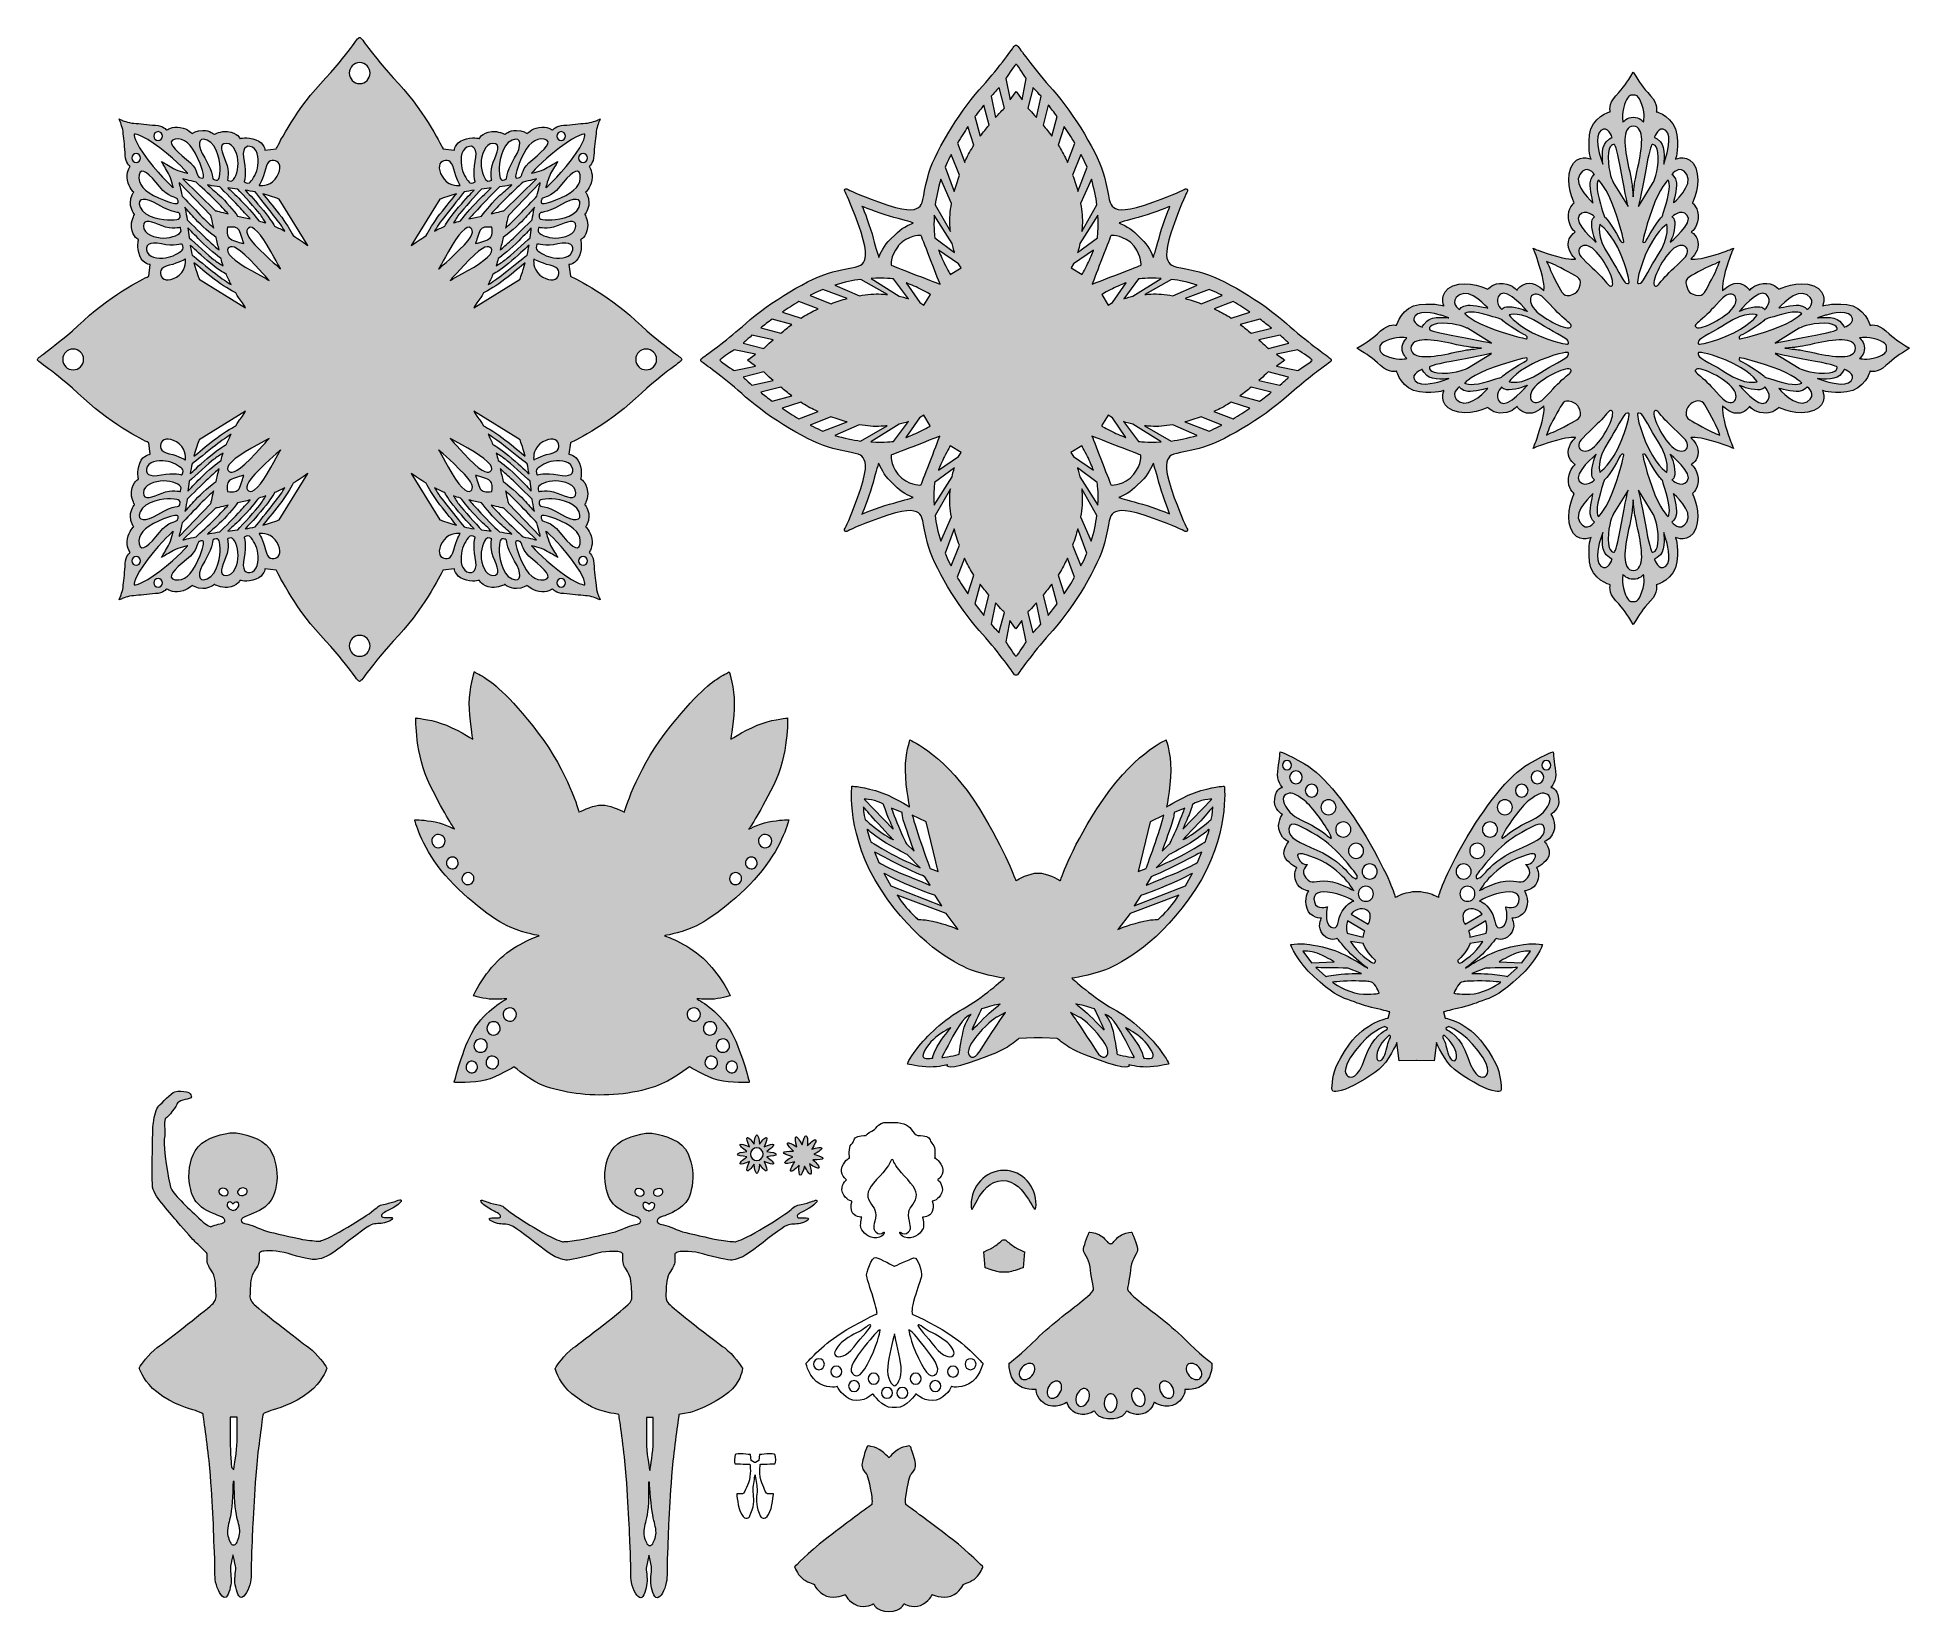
# Model space of a CAD drawing. Header units: inches. Extents: x 0.1 to 17.5, y -14.8 to -0.1.
import ezdxf

# ---------------------------------------------------------------- set-up
doc = ezdxf.new("R2010")
doc.units = ezdxf.units.IN
doc.header["$MEASUREMENT"] = 0
doc.layers.add('Layer 1', color=7, linetype='Continuous', lineweight=0)

msp = doc.modelspace()

# ---------------------------------------------------------------- hatches: boundary and pattern name
at = {"layer": 'Layer 1', "true_color": 0xb9e5fb, "transparency": 33554687}
h = msp.add_hatch(color=254, dxfattribs=at)
h.dxf.hatch_style = 2
edge = h.paths.add_edge_path()
edge.add_spline(control_points=[(5.73, -3.217), (5.676, -3.217), (5.632, -3.174), (5.632, -3.12), (5.632, -3.066), (5.676, -3.023), (5.73, -3.023), (5.783, -3.023), (5.827, -3.066), (5.827, -3.12), (5.827, -3.174), (5.783, -3.217), (5.73, -3.217)], knot_values=[0, 0, 0, 0, 1, 1, 1, 2, 2, 2, 3, 3, 3, 4, 4, 4, 4], degree=3, periodic=0)
edge = h.paths.add_edge_path()
edge.add_spline(control_points=[(4.843, -2.168), (4.783, -2.156), (4.719, -2.11), (4.708, -2.094), (4.697, -2.077), (4.716, -2.044), (4.716, -2.044), (4.716, -2.044), (4.791, -2.069), (4.907, -2.044), (5.022, -2.019), (5.069, -2.058), (5.039, -2.121), (5.009, -2.185), (4.904, -2.181), (4.843, -2.168)], knot_values=[0, 0, 0, 0, 1, 1, 1, 2, 2, 2, 3, 3, 3, 4, 4, 4, 5, 5, 5, 5], degree=3, periodic=0)
edge = h.paths.add_edge_path()
edge.add_spline(control_points=[(5.039, -4.119), (5.069, -4.183), (5.022, -4.221), (4.907, -4.196), (4.791, -4.172), (4.716, -4.196), (4.716, -4.196), (4.716, -4.196), (4.697, -4.163), (4.708, -4.147), (4.719, -4.13), (4.783, -4.085), (4.843, -4.072), (4.904, -4.06), (5.009, -4.056), (5.039, -4.119)], knot_values=[0, 0, 0, 0, 1, 1, 1, 2, 2, 2, 3, 3, 3, 4, 4, 4, 5, 5, 5, 5], degree=3, periodic=0)
edge = h.paths.add_edge_path()
edge.add_spline(control_points=[(5.075, -4.362), (5.075, -4.44), (4.992, -4.401), (4.901, -4.365), (4.81, -4.329), (4.733, -4.351), (4.733, -4.351), (4.733, -4.351), (4.724, -4.343), (4.724, -4.315), (4.724, -4.288), (4.81, -4.252), (4.887, -4.252), (4.965, -4.252), (5.075, -4.289), (5.075, -4.362)], knot_values=[0, 0, 0, 0, 1, 1, 1, 2, 2, 2, 3, 3, 3, 4, 4, 4, 5, 5, 5, 5], degree=3, periodic=0)
edge = h.paths.add_edge_path()
edge.add_spline(control_points=[(5.105, -4.54), (5.142, -4.632), (5.052, -4.631), (4.94, -4.563), (4.778, -4.466), (4.745, -4.506), (4.737, -4.475), (4.735, -4.469), (4.725, -4.447), (4.741, -4.434), (4.751, -4.425), (4.769, -4.423), (4.824, -4.42), (4.879, -4.417), (5.063, -4.436), (5.105, -4.54)], knot_values=[0, 0, 0, 0, 1, 1, 1, 2, 2, 2, 3, 3, 3, 4, 4, 4, 5, 5, 5, 5], degree=3, periodic=0)
edge = h.paths.add_edge_path()
edge.add_spline(control_points=[(5.114, -4.839), (5.097, -4.924), (5.017, -4.846), (4.926, -4.732), (4.835, -4.617), (4.782, -4.645), (4.759, -4.616), (4.759, -4.616), (4.744, -4.581), (4.755, -4.576), (4.766, -4.57), (4.8, -4.566), (4.934, -4.626), (5.068, -4.685), (5.13, -4.755), (5.114, -4.839)], knot_values=[0, 0, 0, 0, 1, 1, 1, 2, 2, 2, 3, 3, 3, 4, 4, 4, 5, 5, 5, 5], degree=3, periodic=0)
edge = h.paths.add_edge_path()
edge.add_spline(control_points=[(5.142, -4.955), (5.165, -4.955), (5.184, -4.974), (5.184, -4.997), (5.184, -5.02), (5.165, -5.038), (5.142, -5.038), (5.12, -5.038), (5.101, -5.02), (5.101, -4.997), (5.101, -4.974), (5.12, -4.955), (5.142, -4.955)], knot_values=[0, 0, 0, 0, 1, 1, 1, 2, 2, 2, 3, 3, 3, 4, 4, 4, 4], degree=3, periodic=0)
edge = h.paths.add_edge_path()
edge.add_spline(control_points=[(5.16, -5.219), (5.158, -5.219), (5.098, -5.228), (4.922, -5.092), (4.742, -4.954), (4.662, -4.855), (4.662, -4.855), (4.662, -4.855), (4.752, -4.875), (4.793, -4.899), (4.835, -4.922), (4.888, -4.954), (4.888, -4.954), (4.888, -4.954), (4.897, -4.959), (4.906, -4.964), (4.901, -4.956), (4.896, -4.947), (4.896, -4.947), (4.896, -4.947), (4.864, -4.893), (4.84, -4.852), (4.817, -4.81), (4.796, -4.721), (4.796, -4.721), (4.796, -4.721), (4.896, -4.801), (5.033, -4.98), (5.171, -5.159), (5.16, -5.219), (5.16, -5.219)], knot_values=[0, 0, 0, 0, 1, 1, 1, 2, 2, 2, 3, 3, 3, 4, 4, 4, 5, 5, 5, 6, 6, 6, 7, 7, 7, 8, 8, 8, 9, 9, 9, 10, 10, 10, 10], degree=3, periodic=0)
edge = h.paths.add_edge_path()
edge.add_spline(control_points=[(4.938, -5.242), (4.915, -5.242), (4.897, -5.224), (4.897, -5.201), (4.897, -5.178), (4.915, -5.16), (4.938, -5.16), (4.961, -5.16), (4.98, -5.178), (4.98, -5.201), (4.98, -5.224), (4.961, -5.242), (4.938, -5.242)], knot_values=[0, 0, 0, 0, 1, 1, 1, 2, 2, 2, 3, 3, 3, 4, 4, 4, 4], degree=3, periodic=0)
edge = h.paths.add_edge_path()
edge.add_spline(control_points=[(4.781, -5.172), (4.697, -5.189), (4.626, -5.127), (4.567, -4.993), (4.508, -4.859), (4.512, -4.824), (4.517, -4.813), (4.523, -4.802), (4.557, -4.817), (4.557, -4.817), (4.586, -4.841), (4.559, -4.893), (4.673, -4.984), (4.788, -5.075), (4.865, -5.156), (4.781, -5.172)], knot_values=[0, 0, 0, 0, 1, 1, 1, 2, 2, 2, 3, 3, 3, 4, 4, 4, 5, 5, 5, 5], degree=3, periodic=0)
edge = h.paths.add_edge_path()
edge.add_spline(control_points=[(4.481, -5.164), (4.378, -5.122), (4.359, -4.938), (4.361, -4.882), (4.364, -4.827), (4.367, -4.809), (4.375, -4.8), (4.389, -4.784), (4.41, -4.794), (4.417, -4.795), (4.447, -4.804), (4.407, -4.837), (4.505, -4.998), (4.573, -5.11), (4.574, -5.201), (4.481, -5.164)], knot_values=[0, 0, 0, 0, 1, 1, 1, 2, 2, 2, 3, 3, 3, 4, 4, 4, 5, 5, 5, 5], degree=3, periodic=0)
edge = h.paths.add_edge_path()
edge.add_spline(control_points=[(4.303, -5.133), (4.23, -5.133), (4.193, -5.023), (4.193, -4.946), (4.193, -4.869), (4.229, -4.783), (4.257, -4.783), (4.284, -4.783), (4.292, -4.791), (4.292, -4.791), (4.292, -4.791), (4.27, -4.869), (4.306, -4.96), (4.342, -5.051), (4.381, -5.133), (4.303, -5.133)], knot_values=[0, 0, 0, 0, 1, 1, 1, 2, 2, 2, 3, 3, 3, 4, 4, 4, 5, 5, 5, 5], degree=3, periodic=0)
edge = h.paths.add_edge_path()
edge.add_spline(control_points=[(4.061, -5.098), (3.997, -5.067), (4.001, -4.962), (4.014, -4.902), (4.026, -4.842), (4.072, -4.777), (4.088, -4.766), (4.105, -4.755), (4.138, -4.775), (4.138, -4.775), (4.138, -4.775), (4.113, -4.849), (4.138, -4.965), (4.163, -5.081), (4.124, -5.128), (4.061, -5.098)], knot_values=[0, 0, 0, 0, 1, 1, 1, 2, 2, 2, 3, 3, 3, 4, 4, 4, 5, 5, 5, 5], degree=3, periodic=0)
edge = h.paths.add_edge_path()
edge.add_spline(control_points=[(3.939, -4.893), (3.917, -4.984), (3.87, -4.984), (3.832, -4.965), (3.793, -4.946), (3.79, -4.871), (3.848, -4.8), (3.906, -4.728), (3.997, -4.742), (3.997, -4.742), (3.997, -4.742), (3.961, -4.802), (3.939, -4.893)], knot_values=[0, 0, 0, 0, 1, 1, 1, 2, 2, 2, 3, 3, 3, 4, 4, 4, 4], degree=3, periodic=0)
edge = h.paths.add_edge_path()
edge.add_spline(control_points=[(3.615, -4.231), (3.625, -4.239), (3.649, -4.255), (3.681, -4.273), (3.703, -4.316), (3.749, -4.396), (3.81, -4.474), (3.869, -4.551), (3.93, -4.624), (3.963, -4.663), (3.871, -4.638), (3.81, -4.613), (3.81, -4.613), (3.81, -4.613), (3.543, -4.183), (3.543, -4.183), (3.543, -4.183), (3.579, -4.204), (3.615, -4.231)], knot_values=[0, 0, 0, 0, 1, 1, 1, 2, 2, 2, 3, 3, 3, 4, 4, 4, 5, 5, 5, 6, 6, 6, 6], degree=3, periodic=0)
edge = h.paths.add_edge_path()
edge.add_spline(control_points=[(3.81, -1.627), (3.81, -1.627), (3.871, -1.603), (3.963, -1.578), (3.93, -1.617), (3.869, -1.69), (3.81, -1.767), (3.749, -1.844), (3.703, -1.924), (3.681, -1.967), (3.649, -1.986), (3.625, -2.001), (3.615, -2.009), (3.579, -2.037), (3.543, -2.058), (3.543, -2.058), (3.543, -2.058), (3.81, -1.627), (3.81, -1.627)], knot_values=[0, 0, 0, 0, 1, 1, 1, 2, 2, 2, 3, 3, 3, 4, 4, 4, 5, 5, 5, 6, 6, 6, 6], degree=3, periodic=0)
edge = h.paths.add_edge_path()
edge.add_spline(control_points=[(3.832, -1.275), (3.87, -1.256), (3.917, -1.256), (3.939, -1.347), (3.961, -1.438), (3.997, -1.499), (3.997, -1.499), (3.997, -1.499), (3.906, -1.513), (3.848, -1.441), (3.79, -1.369), (3.793, -1.295), (3.832, -1.275)], knot_values=[0, 0, 0, 0, 1, 1, 1, 2, 2, 2, 3, 3, 3, 4, 4, 4, 4], degree=3, periodic=0)
edge = h.paths.add_edge_path()
edge.add_spline(control_points=[(4.061, -1.143), (4.124, -1.113), (4.163, -1.16), (4.138, -1.275), (4.113, -1.391), (4.138, -1.466), (4.138, -1.466), (4.138, -1.466), (4.105, -1.485), (4.088, -1.474), (4.072, -1.463), (4.026, -1.399), (4.014, -1.339), (4.001, -1.278), (3.997, -1.173), (4.061, -1.143)], knot_values=[0, 0, 0, 0, 1, 1, 1, 2, 2, 2, 3, 3, 3, 4, 4, 4, 5, 5, 5, 5], degree=3, periodic=0)
edge = h.paths.add_edge_path()
edge.add_spline(control_points=[(4.303, -1.107), (4.381, -1.107), (4.342, -1.19), (4.306, -1.281), (4.27, -1.372), (4.292, -1.449), (4.292, -1.449), (4.292, -1.449), (4.284, -1.458), (4.257, -1.458), (4.229, -1.458), (4.193, -1.372), (4.193, -1.295), (4.193, -1.218), (4.23, -1.107), (4.303, -1.107)], knot_values=[0, 0, 0, 0, 1, 1, 1, 2, 2, 2, 3, 3, 3, 4, 4, 4, 5, 5, 5, 5], degree=3, periodic=0)
edge = h.paths.add_edge_path()
edge.add_spline(control_points=[(4.481, -1.077), (4.574, -1.04), (4.573, -1.13), (4.505, -1.242), (4.407, -1.404), (4.447, -1.437), (4.417, -1.445), (4.41, -1.447), (4.389, -1.457), (4.375, -1.441), (4.367, -1.431), (4.364, -1.413), (4.361, -1.358), (4.359, -1.303), (4.378, -1.119), (4.481, -1.077)], knot_values=[0, 0, 0, 0, 1, 1, 1, 2, 2, 2, 3, 3, 3, 4, 4, 4, 5, 5, 5, 5], degree=3, periodic=0)
edge = h.paths.add_edge_path()
edge.add_spline(control_points=[(4.781, -1.069), (4.865, -1.085), (4.788, -1.165), (4.673, -1.256), (4.559, -1.347), (4.586, -1.4), (4.557, -1.423), (4.557, -1.423), (4.523, -1.438), (4.517, -1.427), (4.512, -1.416), (4.508, -1.382), (4.567, -1.248), (4.626, -1.114), (4.697, -1.052), (4.781, -1.069)], knot_values=[0, 0, 0, 0, 1, 1, 1, 2, 2, 2, 3, 3, 3, 4, 4, 4, 5, 5, 5, 5], degree=3, periodic=0)
edge = h.paths.add_edge_path()
edge.add_spline(control_points=[(4.922, -1.149), (5.101, -1.011), (5.16, -1.022), (5.16, -1.022), (5.16, -1.022), (5.171, -1.081), (5.033, -1.26), (4.896, -1.44), (4.796, -1.52), (4.796, -1.52), (4.796, -1.52), (4.817, -1.43), (4.84, -1.389), (4.864, -1.347), (4.896, -1.294), (4.896, -1.294), (4.896, -1.294), (4.901, -1.285), (4.906, -1.276), (4.897, -1.281), (4.888, -1.287), (4.888, -1.287), (4.888, -1.287), (4.835, -1.318), (4.793, -1.342), (4.752, -1.365), (4.662, -1.386), (4.662, -1.386), (4.662, -1.386), (4.742, -1.287), (4.922, -1.149)], knot_values=[0, 0, 0, 0, 1, 1, 1, 2, 2, 2, 3, 3, 3, 4, 4, 4, 5, 5, 5, 6, 6, 6, 7, 7, 7, 8, 8, 8, 9, 9, 9, 10, 10, 10, 10], degree=3, periodic=0)
edge = h.paths.add_edge_path()
edge.add_spline(control_points=[(4.938, -0.998), (4.961, -0.998), (4.98, -1.017), (4.98, -1.04), (4.98, -1.062), (4.961, -1.081), (4.938, -1.081), (4.915, -1.081), (4.897, -1.062), (4.897, -1.04), (4.897, -1.017), (4.915, -0.998), (4.938, -0.998)], knot_values=[0, 0, 0, 0, 1, 1, 1, 2, 2, 2, 3, 3, 3, 4, 4, 4, 4], degree=3, periodic=0)
edge = h.paths.add_edge_path()
edge.add_spline(control_points=[(5.184, -1.244), (5.184, -1.267), (5.165, -1.285), (5.142, -1.285), (5.12, -1.285), (5.101, -1.267), (5.101, -1.244), (5.101, -1.221), (5.12, -1.202), (5.142, -1.202), (5.165, -1.202), (5.184, -1.221), (5.184, -1.244)], knot_values=[0, 0, 0, 0, 1, 1, 1, 2, 2, 2, 3, 3, 3, 4, 4, 4, 4], degree=3, periodic=0)
edge = h.paths.add_edge_path()
edge.add_spline(control_points=[(4.934, -1.615), (4.8, -1.674), (4.766, -1.67), (4.755, -1.665), (4.744, -1.659), (4.759, -1.625), (4.759, -1.625), (4.782, -1.596), (4.835, -1.623), (4.926, -1.509), (5.017, -1.394), (5.097, -1.317), (5.114, -1.401), (5.13, -1.485), (5.068, -1.556), (4.934, -1.615)], knot_values=[0, 0, 0, 0, 1, 1, 1, 2, 2, 2, 3, 3, 3, 4, 4, 4, 5, 5, 5, 5], degree=3, periodic=0)
edge = h.paths.add_edge_path()
edge.add_spline(control_points=[(5.105, -1.701), (5.063, -1.804), (4.879, -1.823), (4.824, -1.821), (4.769, -1.818), (4.751, -1.815), (4.741, -1.807), (4.725, -1.793), (4.735, -1.772), (4.737, -1.765), (4.745, -1.735), (4.778, -1.775), (4.94, -1.677), (5.052, -1.609), (5.142, -1.608), (5.105, -1.701)], knot_values=[0, 0, 0, 0, 1, 1, 1, 2, 2, 2, 3, 3, 3, 4, 4, 4, 5, 5, 5, 5], degree=3, periodic=0)
edge = h.paths.add_edge_path()
edge.add_spline(control_points=[(4.684, -1.723), (4.678, -1.754), (4.674, -1.781), (4.669, -1.819), (4.627, -1.861), (4.522, -1.964), (4.472, -2.01), (4.432, -2.046), (4.394, -2.081), (4.371, -2.103), (4.38, -2.062), (4.389, -2.022), (4.398, -1.985), (4.443, -1.949), (4.537, -1.874), (4.591, -1.814), (4.63, -1.77), (4.665, -1.73), (4.689, -1.702), (4.687, -1.71), (4.686, -1.717), (4.684, -1.723)], knot_values=[0, 0, 0, 0, 1, 1, 1, 2, 2, 2, 3, 3, 3, 4, 4, 4, 5, 5, 5, 6, 6, 6, 7, 7, 7, 7], degree=3, periodic=0)
edge = h.paths.add_edge_path()
edge.add_spline(control_points=[(4.907, -2.35), (4.887, -2.389), (4.813, -2.392), (4.741, -2.334), (4.669, -2.276), (4.683, -2.185), (4.683, -2.185), (4.683, -2.185), (4.744, -2.221), (4.835, -2.243), (4.926, -2.265), (4.926, -2.312), (4.907, -2.35)], knot_values=[0, 0, 0, 0, 1, 1, 1, 2, 2, 2, 3, 3, 3, 4, 4, 4, 4], degree=3, periodic=0)
edge = h.paths.add_edge_path()
edge.add_spline(control_points=[(4.683, -4.056), (4.683, -4.056), (4.669, -3.965), (4.741, -3.907), (4.813, -3.849), (4.887, -3.852), (4.907, -3.89), (4.926, -3.929), (4.926, -3.976), (4.835, -3.998), (4.744, -4.02), (4.683, -4.056), (4.683, -4.056)], knot_values=[0, 0, 0, 0, 1, 1, 1, 2, 2, 2, 3, 3, 3, 4, 4, 4, 4], degree=3, periodic=0)
edge = h.paths.add_edge_path()
edge.add_spline(control_points=[(4.591, -4.427), (4.537, -4.367), (4.443, -4.291), (4.398, -4.256), (4.389, -4.218), (4.38, -4.178), (4.371, -4.138), (4.394, -4.159), (4.432, -4.195), (4.472, -4.231), (4.522, -4.277), (4.627, -4.38), (4.669, -4.421), (4.674, -4.459), (4.678, -4.487), (4.684, -4.518), (4.686, -4.524), (4.687, -4.531), (4.689, -4.538), (4.665, -4.511), (4.63, -4.471), (4.591, -4.427)], knot_values=[0, 0, 0, 0, 1, 1, 1, 2, 2, 2, 3, 3, 3, 4, 4, 4, 5, 5, 5, 6, 6, 6, 7, 7, 7, 7], degree=3, periodic=0)
edge = h.paths.add_edge_path()
edge.add_spline(control_points=[(4.447, -4.461), (4.447, -4.461), (4.436, -4.414), (4.419, -4.344), (4.449, -4.372), (4.496, -4.416), (4.545, -4.466), (4.605, -4.526), (4.678, -4.604), (4.713, -4.642), (4.729, -4.707), (4.744, -4.768), (4.744, -4.768), (4.744, -4.768), (4.447, -4.461), (4.447, -4.461)], knot_values=[0, 0, 0, 0, 1, 1, 1, 2, 2, 2, 3, 3, 3, 4, 4, 4, 5, 5, 5, 5], degree=3, periodic=0)
edge = h.paths.add_edge_path()
edge.add_spline(control_points=[(4.583, -4.772), (4.545, -4.736), (4.468, -4.663), (4.407, -4.604), (4.358, -4.555), (4.313, -4.508), (4.285, -4.477), (4.356, -4.494), (4.403, -4.506), (4.403, -4.506), (4.403, -4.506), (4.709, -4.802), (4.709, -4.802), (4.709, -4.802), (4.648, -4.787), (4.583, -4.772)], knot_values=[0, 0, 0, 0, 1, 1, 1, 2, 2, 2, 3, 3, 3, 4, 4, 4, 5, 5, 5, 5], degree=3, periodic=0)
edge = h.paths.add_edge_path()
edge.add_spline(control_points=[(4.363, -4.727), (4.321, -4.685), (4.218, -4.58), (4.172, -4.531), (4.136, -4.491), (4.101, -4.453), (4.079, -4.429), (4.12, -4.438), (4.16, -4.448), (4.197, -4.456), (4.233, -4.502), (4.308, -4.595), (4.368, -4.649), (4.412, -4.689), (4.452, -4.724), (4.48, -4.748), (4.472, -4.746), (4.465, -4.744), (4.459, -4.743), (4.428, -4.736), (4.401, -4.732), (4.363, -4.727)], knot_values=[0, 0, 0, 0, 1, 1, 1, 2, 2, 2, 3, 3, 3, 4, 4, 4, 5, 5, 5, 6, 6, 6, 7, 7, 7, 7], degree=3, periodic=0)
edge = h.paths.add_edge_path()
edge.add_spline(control_points=[(4.196, -4.707), (4.151, -4.657), (4.023, -4.517), (3.994, -4.481), (3.972, -4.452), (3.949, -4.415), (3.935, -4.392), (3.957, -4.399), (3.979, -4.406), (4.001, -4.411), (4.027, -4.444), (4.092, -4.527), (4.167, -4.602), (4.223, -4.658), (4.264, -4.696), (4.288, -4.719), (4.262, -4.716), (4.232, -4.712), (4.196, -4.707)], knot_values=[0, 0, 0, 0, 1, 1, 1, 2, 2, 2, 3, 3, 3, 4, 4, 4, 5, 5, 5, 6, 6, 6, 6], degree=3, periodic=0)
edge = h.paths.add_edge_path()
edge.add_spline(control_points=[(4.167, -1.638), (4.092, -1.714), (4.027, -1.796), (4.001, -1.829), (3.979, -1.835), (3.957, -1.842), (3.935, -1.849), (3.949, -1.826), (3.972, -1.788), (3.994, -1.76), (4.023, -1.724), (4.151, -1.583), (4.196, -1.533), (4.232, -1.529), (4.262, -1.525), (4.288, -1.522), (4.264, -1.544), (4.223, -1.582), (4.167, -1.638)], knot_values=[0, 0, 0, 0, 1, 1, 1, 2, 2, 2, 3, 3, 3, 4, 4, 4, 5, 5, 5, 6, 6, 6, 6], degree=3, periodic=0)
edge = h.paths.add_edge_path()
edge.add_spline(control_points=[(4.368, -1.591), (4.308, -1.645), (4.233, -1.739), (4.197, -1.784), (4.16, -1.793), (4.12, -1.802), (4.079, -1.811), (4.101, -1.788), (4.136, -1.75), (4.172, -1.71), (4.218, -1.66), (4.321, -1.555), (4.363, -1.513), (4.401, -1.508), (4.428, -1.504), (4.459, -1.498), (4.465, -1.496), (4.472, -1.495), (4.48, -1.493), (4.452, -1.517), (4.412, -1.552), (4.368, -1.591)], knot_values=[0, 0, 0, 0, 1, 1, 1, 2, 2, 2, 3, 3, 3, 4, 4, 4, 5, 5, 5, 6, 6, 6, 7, 7, 7, 7], degree=3, periodic=0)
edge = h.paths.add_edge_path()
edge.add_spline(control_points=[(4.649, -1.986), (4.599, -2.031), (4.458, -2.159), (4.422, -2.188), (4.394, -2.21), (4.356, -2.233), (4.333, -2.247), (4.34, -2.225), (4.347, -2.203), (4.353, -2.181), (4.386, -2.156), (4.468, -2.09), (4.544, -2.015), (4.6, -1.959), (4.638, -1.918), (4.66, -1.894), (4.657, -1.92), (4.653, -1.95), (4.649, -1.986)], knot_values=[0, 0, 0, 0, 1, 1, 1, 2, 2, 2, 3, 3, 3, 4, 4, 4, 5, 5, 5, 6, 6, 6, 6], degree=3, periodic=0)
edge = h.paths.add_edge_path()
edge.add_spline(control_points=[(4.083, -4.049), (3.944, -3.906), (3.905, -3.856), (3.905, -3.856), (3.906, -3.856), (3.916, -3.864), (4.069, -3.948), (4.233, -4.038), (4.321, -4.121), (4.286, -4.156), (4.262, -4.18), (4.222, -4.192), (4.083, -4.049)], knot_values=[0, 0, 0, 0, 1, 1, 1, 2, 2, 2, 3, 3, 3, 4, 4, 4, 4], degree=3, periodic=0)
edge = h.paths.add_edge_path()
edge.add_spline(control_points=[(4.286, -2.084), (4.321, -2.12), (4.233, -2.203), (4.069, -2.292), (3.916, -2.376), (3.906, -2.384), (3.905, -2.385), (3.905, -2.384), (3.944, -2.334), (4.083, -2.192), (4.222, -2.048), (4.262, -2.061), (4.286, -2.084)], knot_values=[0, 0, 0, 0, 1, 1, 1, 2, 2, 2, 3, 3, 3, 4, 4, 4, 4], degree=3, periodic=0)
edge = h.paths.add_edge_path()
edge.add_spline(control_points=[(4.622, -2.148), (4.58, -2.181), (4.481, -2.259), (4.404, -2.32), (4.344, -2.369), (4.291, -2.403), (4.258, -2.423), (4.273, -2.394), (4.288, -2.362), (4.302, -2.328), (4.333, -2.311), (4.392, -2.274), (4.48, -2.199), (4.564, -2.127), (4.614, -2.079), (4.639, -2.054), (4.634, -2.087), (4.628, -2.118), (4.622, -2.148)], knot_values=[0, 0, 0, 0, 1, 1, 1, 2, 2, 2, 3, 3, 3, 4, 4, 4, 5, 5, 5, 6, 6, 6, 6], degree=3, periodic=0)
edge = h.paths.add_edge_path()
edge.add_spline(control_points=[(4.404, -3.921), (4.481, -3.982), (4.58, -4.06), (4.622, -4.092), (4.628, -4.122), (4.634, -4.154), (4.639, -4.187), (4.614, -4.161), (4.564, -4.114), (4.48, -4.042), (4.392, -3.966), (4.333, -3.929), (4.302, -3.913), (4.288, -3.879), (4.273, -3.847), (4.258, -3.817), (4.291, -3.837), (4.344, -3.872), (4.404, -3.921)], knot_values=[0, 0, 0, 0, 1, 1, 1, 2, 2, 2, 3, 3, 3, 4, 4, 4, 5, 5, 5, 6, 6, 6, 6], degree=3, periodic=0)
edge = h.paths.add_edge_path()
edge.add_spline(control_points=[(4.555, -3.868), (4.555, -3.868), (4.579, -3.93), (4.604, -4.021), (4.565, -3.989), (4.492, -3.928), (4.415, -3.868), (4.338, -3.808), (4.258, -3.762), (4.215, -3.739), (4.196, -3.707), (4.181, -3.684), (4.173, -3.674), (4.145, -3.638), (4.124, -3.602), (4.124, -3.602), (4.124, -3.602), (4.555, -3.868), (4.555, -3.868)], knot_values=[0, 0, 0, 0, 1, 1, 1, 2, 2, 2, 3, 3, 3, 4, 4, 4, 5, 5, 5, 6, 6, 6, 6], degree=3, periodic=0)
edge = h.paths.add_edge_path()
edge.add_spline(control_points=[(4.215, -2.501), (4.258, -2.479), (4.338, -2.433), (4.415, -2.372), (4.492, -2.313), (4.565, -2.252), (4.604, -2.219), (4.579, -2.311), (4.555, -2.372), (4.555, -2.372), (4.555, -2.372), (4.124, -2.639), (4.124, -2.639), (4.124, -2.639), (4.145, -2.603), (4.173, -2.567), (4.181, -2.557), (4.196, -2.533), (4.215, -2.501)], knot_values=[0, 0, 0, 0, 1, 1, 1, 2, 2, 2, 3, 3, 3, 4, 4, 4, 5, 5, 5, 6, 6, 6, 6], degree=3, periodic=0)
edge = h.paths.add_edge_path()
edge.add_spline(control_points=[(4.185, -1.917), (4.206, -1.886), (4.232, -1.883), (4.293, -1.889), (4.299, -1.95), (4.297, -1.976), (4.265, -1.997), (4.236, -2.017), (4.155, -2.037), (4.155, -2.037), (4.155, -2.037), (4.148, -2.039), (4.141, -2.041), (4.143, -2.034), (4.145, -2.027), (4.145, -2.027), (4.145, -2.027), (4.166, -1.946), (4.185, -1.917)], knot_values=[0, 0, 0, 0, 1, 1, 1, 2, 2, 2, 3, 3, 3, 4, 4, 4, 5, 5, 5, 6, 6, 6, 6], degree=3, periodic=0)
edge = h.paths.add_edge_path()
edge.add_spline(control_points=[(3.89, -2.113), (3.979, -1.949), (4.062, -1.861), (4.098, -1.896), (4.121, -1.92), (4.134, -1.96), (3.99, -2.099), (3.848, -2.238), (3.798, -2.277), (3.797, -2.277), (3.798, -2.276), (3.806, -2.266), (3.89, -2.113)], knot_values=[0, 0, 0, 0, 1, 1, 1, 2, 2, 2, 3, 3, 3, 4, 4, 4, 4], degree=3, periodic=0)
edge = h.paths.add_edge_path()
edge.add_spline(control_points=[(3.89, -4.128), (3.806, -3.974), (3.798, -3.964), (3.797, -3.963), (3.798, -3.964), (3.848, -4.003), (3.99, -4.141), (4.134, -4.281), (4.121, -4.321), (4.098, -4.344), (4.062, -4.38), (3.979, -4.292), (3.89, -4.128)], knot_values=[0, 0, 0, 0, 1, 1, 1, 2, 2, 2, 3, 3, 3, 4, 4, 4, 4], degree=3, periodic=0)
edge = h.paths.add_edge_path()
edge.add_spline(control_points=[(4.185, -4.324), (4.166, -4.295), (4.145, -4.213), (4.145, -4.213), (4.145, -4.213), (4.143, -4.207), (4.141, -4.2), (4.148, -4.202), (4.155, -4.203), (4.155, -4.203), (4.155, -4.203), (4.236, -4.224), (4.265, -4.243), (4.296, -4.264), (4.299, -4.29), (4.293, -4.351), (4.232, -4.357), (4.206, -4.355), (4.185, -4.324)], knot_values=[0, 0, 0, 0, 1, 1, 1, 2, 2, 2, 3, 3, 3, 4, 4, 4, 5, 5, 5, 6, 6, 6, 6], degree=3, periodic=0)
edge = h.paths.add_edge_path()
edge.add_spline(control_points=[(4.353, -4.06), (4.347, -4.038), (4.34, -4.015), (4.333, -3.994), (4.356, -4.007), (4.394, -4.031), (4.422, -4.053), (4.458, -4.081), (4.599, -4.209), (4.649, -4.255), (4.653, -4.291), (4.657, -4.321), (4.66, -4.347), (4.638, -4.322), (4.6, -4.281), (4.544, -4.225), (4.468, -4.15), (4.386, -4.085), (4.353, -4.06)], knot_values=[0, 0, 0, 0, 1, 1, 1, 2, 2, 2, 3, 3, 3, 4, 4, 4, 5, 5, 5, 6, 6, 6, 6], degree=3, periodic=0)
edge = h.paths.add_edge_path()
edge.add_spline(control_points=[(4.744, -1.473), (4.744, -1.473), (4.729, -1.534), (4.713, -1.599), (4.678, -1.637), (4.605, -1.714), (4.545, -1.775), (4.496, -1.824), (4.449, -1.869), (4.419, -1.897), (4.436, -1.826), (4.447, -1.779), (4.447, -1.779), (4.447, -1.779), (4.744, -1.473), (4.744, -1.473)], knot_values=[0, 0, 0, 0, 1, 1, 1, 2, 2, 2, 3, 3, 3, 4, 4, 4, 5, 5, 5, 5], degree=3, periodic=0)
edge = h.paths.add_edge_path()
edge.add_spline(control_points=[(4.403, -1.735), (4.403, -1.735), (4.356, -1.747), (4.285, -1.763), (4.313, -1.733), (4.358, -1.686), (4.407, -1.637), (4.468, -1.577), (4.545, -1.504), (4.583, -1.469), (4.648, -1.453), (4.709, -1.438), (4.709, -1.438), (4.709, -1.438), (4.403, -1.735), (4.403, -1.735)], knot_values=[0, 0, 0, 0, 1, 1, 1, 2, 2, 2, 3, 3, 3, 4, 4, 4, 5, 5, 5, 5], degree=3, periodic=0)
edge = h.paths.add_edge_path()
edge.add_spline(control_points=[(4.128, -1.543), (4.103, -1.568), (4.055, -1.618), (3.983, -1.702), (3.908, -1.79), (3.871, -1.849), (3.854, -1.88), (3.82, -1.894), (3.788, -1.909), (3.759, -1.924), (3.779, -1.891), (3.813, -1.838), (3.862, -1.778), (3.923, -1.701), (4.001, -1.602), (4.034, -1.56), (4.064, -1.554), (4.095, -1.548), (4.128, -1.543)], knot_values=[0, 0, 0, 0, 1, 1, 1, 2, 2, 2, 3, 3, 3, 4, 4, 4, 5, 5, 5, 6, 6, 6, 6], degree=3, periodic=0)
edge = h.paths.add_edge_path()
edge.add_spline(control_points=[(4.034, -4.68), (4.001, -4.638), (3.923, -4.539), (3.862, -4.463), (3.813, -4.403), (3.779, -4.349), (3.759, -4.316), (3.788, -4.331), (3.82, -4.347), (3.854, -4.361), (3.871, -4.391), (3.908, -4.45), (3.983, -4.539), (4.055, -4.623), (4.103, -4.673), (4.128, -4.698), (4.095, -4.693), (4.064, -4.687), (4.034, -4.68)], knot_values=[0, 0, 0, 0, 1, 1, 1, 2, 2, 2, 3, 3, 3, 4, 4, 4, 5, 5, 5, 6, 6, 6, 6], degree=3, periodic=0)
edge = h.paths.add_edge_path()
edge.add_spline(control_points=[(4.887, -1.989), (4.81, -1.989), (4.724, -1.953), (4.724, -1.925), (4.724, -1.898), (4.733, -1.89), (4.733, -1.89), (4.733, -1.89), (4.81, -1.912), (4.901, -1.876), (4.992, -1.84), (5.075, -1.801), (5.075, -1.879), (5.075, -1.952), (4.965, -1.989), (4.887, -1.989)], knot_values=[0, 0, 0, 0, 1, 1, 1, 2, 2, 2, 3, 3, 3, 4, 4, 4, 5, 5, 5, 5], degree=3, periodic=0)
edge = h.paths.add_edge_path()
edge.add_spline(control_points=[(3.062, -0.55), (3.008, -0.55), (2.965, -0.506), (2.965, -0.452), (2.965, -0.399), (3.008, -0.355), (3.062, -0.355), (3.116, -0.355), (3.159, -0.399), (3.159, -0.452), (3.159, -0.506), (3.116, -0.55), (3.062, -0.55)], knot_values=[0, 0, 0, 0, 1, 1, 1, 2, 2, 2, 3, 3, 3, 4, 4, 4, 4], degree=3, periodic=0)
edge = h.paths.add_edge_path()
edge.add_spline(control_points=[(3.062, -5.885), (3.008, -5.885), (2.965, -5.842), (2.965, -5.788), (2.965, -5.734), (3.008, -5.691), (3.062, -5.691), (3.116, -5.691), (3.159, -5.734), (3.159, -5.788), (3.159, -5.842), (3.116, -5.885), (3.062, -5.885)], knot_values=[0, 0, 0, 0, 1, 1, 1, 2, 2, 2, 3, 3, 3, 4, 4, 4, 4], degree=3, periodic=0)
edge = h.paths.add_edge_path()
edge.add_spline(control_points=[(2.508, -2.009), (2.498, -2.001), (2.475, -1.986), (2.443, -1.967), (2.42, -1.924), (2.374, -1.844), (2.314, -1.767), (2.254, -1.69), (2.193, -1.617), (2.161, -1.578), (2.252, -1.603), (2.314, -1.627), (2.314, -1.627), (2.314, -1.627), (2.58, -2.058), (2.58, -2.058), (2.58, -2.058), (2.544, -2.037), (2.508, -2.009)], knot_values=[0, 0, 0, 0, 1, 1, 1, 2, 2, 2, 3, 3, 3, 4, 4, 4, 5, 5, 5, 6, 6, 6, 6], degree=3, periodic=0)
edge = h.paths.add_edge_path()
edge.add_spline(control_points=[(2.314, -4.613), (2.314, -4.613), (2.252, -4.638), (2.161, -4.663), (2.193, -4.624), (2.254, -4.551), (2.314, -4.474), (2.374, -4.396), (2.42, -4.316), (2.443, -4.273), (2.475, -4.255), (2.498, -4.239), (2.508, -4.231), (2.544, -4.204), (2.58, -4.183), (2.58, -4.183), (2.58, -4.183), (2.314, -4.613), (2.314, -4.613)], knot_values=[0, 0, 0, 0, 1, 1, 1, 2, 2, 2, 3, 3, 3, 4, 4, 4, 5, 5, 5, 6, 6, 6, 6], degree=3, periodic=0)
edge = h.paths.add_edge_path()
edge.add_spline(control_points=[(2.292, -4.965), (2.253, -4.984), (2.206, -4.984), (2.184, -4.893), (2.162, -4.802), (2.126, -4.742), (2.126, -4.742), (2.126, -4.742), (2.217, -4.728), (2.275, -4.8), (2.333, -4.871), (2.33, -4.946), (2.292, -4.965)], knot_values=[0, 0, 0, 0, 1, 1, 1, 2, 2, 2, 3, 3, 3, 4, 4, 4, 4], degree=3, periodic=0)
edge = h.paths.add_edge_path()
edge.add_spline(control_points=[(2.063, -5.098), (1.999, -5.128), (1.961, -5.081), (1.986, -4.965), (2.01, -4.849), (1.986, -4.775), (1.986, -4.775), (1.986, -4.775), (2.019, -4.755), (2.035, -4.766), (2.052, -4.777), (2.097, -4.842), (2.11, -4.902), (2.122, -4.962), (2.126, -5.067), (2.063, -5.098)], knot_values=[0, 0, 0, 0, 1, 1, 1, 2, 2, 2, 3, 3, 3, 4, 4, 4, 5, 5, 5, 5], degree=3, periodic=0)
edge = h.paths.add_edge_path()
edge.add_spline(control_points=[(1.82, -5.133), (1.742, -5.133), (1.781, -5.051), (1.817, -4.96), (1.853, -4.869), (1.831, -4.791), (1.831, -4.791), (1.831, -4.791), (1.839, -4.783), (1.867, -4.783), (1.894, -4.783), (1.93, -4.869), (1.93, -4.946), (1.93, -5.023), (1.893, -5.133), (1.82, -5.133)], knot_values=[0, 0, 0, 0, 1, 1, 1, 2, 2, 2, 3, 3, 3, 4, 4, 4, 5, 5, 5, 5], degree=3, periodic=0)
edge = h.paths.add_edge_path()
edge.add_spline(control_points=[(1.642, -5.164), (1.55, -5.201), (1.551, -5.11), (1.619, -4.998), (1.717, -4.837), (1.677, -4.804), (1.707, -4.795), (1.714, -4.794), (1.735, -4.784), (1.748, -4.8), (1.757, -4.809), (1.759, -4.827), (1.762, -4.882), (1.765, -4.938), (1.746, -5.122), (1.642, -5.164)], knot_values=[0, 0, 0, 0, 1, 1, 1, 2, 2, 2, 3, 3, 3, 4, 4, 4, 5, 5, 5, 5], degree=3, periodic=0)
edge = h.paths.add_edge_path()
edge.add_spline(control_points=[(1.343, -5.172), (1.258, -5.156), (1.336, -5.075), (1.45, -4.984), (1.565, -4.893), (1.537, -4.841), (1.566, -4.817), (1.566, -4.817), (1.601, -4.802), (1.606, -4.813), (1.612, -4.824), (1.616, -4.859), (1.556, -4.993), (1.497, -5.127), (1.427, -5.189), (1.343, -5.172)], knot_values=[0, 0, 0, 0, 1, 1, 1, 2, 2, 2, 3, 3, 3, 4, 4, 4, 5, 5, 5, 5], degree=3, periodic=0)
edge = h.paths.add_edge_path()
edge.add_spline(control_points=[(1.202, -5.092), (1.023, -5.23), (0.963, -5.219), (0.963, -5.219), (0.963, -5.219), (0.952, -5.159), (1.09, -4.98), (1.228, -4.801), (1.327, -4.721), (1.327, -4.721), (1.327, -4.721), (1.307, -4.81), (1.283, -4.852), (1.26, -4.893), (1.228, -4.947), (1.228, -4.947), (1.228, -4.947), (1.223, -4.956), (1.218, -4.964), (1.226, -4.959), (1.235, -4.954), (1.235, -4.954), (1.235, -4.954), (1.289, -4.922), (1.33, -4.899), (1.372, -4.875), (1.461, -4.855), (1.461, -4.855), (1.461, -4.855), (1.381, -4.954), (1.202, -5.092)], knot_values=[0, 0, 0, 0, 1, 1, 1, 2, 2, 2, 3, 3, 3, 4, 4, 4, 5, 5, 5, 6, 6, 6, 7, 7, 7, 8, 8, 8, 9, 9, 9, 10, 10, 10, 10], degree=3, periodic=0)
edge = h.paths.add_edge_path()
edge.add_spline(control_points=[(1.185, -5.242), (1.162, -5.242), (1.144, -5.224), (1.144, -5.201), (1.144, -5.178), (1.162, -5.16), (1.185, -5.16), (1.208, -5.16), (1.227, -5.178), (1.227, -5.201), (1.227, -5.224), (1.208, -5.242), (1.185, -5.242)], knot_values=[0, 0, 0, 0, 1, 1, 1, 2, 2, 2, 3, 3, 3, 4, 4, 4, 4], degree=3, periodic=0)
edge = h.paths.add_edge_path()
edge.add_spline(control_points=[(0.94, -4.997), (0.94, -4.974), (0.958, -4.955), (0.981, -4.955), (1.004, -4.955), (1.022, -4.974), (1.022, -4.997), (1.022, -5.02), (1.004, -5.038), (0.981, -5.038), (0.958, -5.038), (0.94, -5.02), (0.94, -4.997)], knot_values=[0, 0, 0, 0, 1, 1, 1, 2, 2, 2, 3, 3, 3, 4, 4, 4, 4], degree=3, periodic=0)
edge = h.paths.add_edge_path()
edge.add_spline(control_points=[(1.189, -4.626), (1.323, -4.566), (1.358, -4.57), (1.369, -4.576), (1.38, -4.581), (1.365, -4.616), (1.365, -4.616), (1.341, -4.645), (1.289, -4.617), (1.198, -4.732), (1.107, -4.846), (1.027, -4.924), (1.01, -4.839), (0.993, -4.755), (1.055, -4.685), (1.189, -4.626)], knot_values=[0, 0, 0, 0, 1, 1, 1, 2, 2, 2, 3, 3, 3, 4, 4, 4, 5, 5, 5, 5], degree=3, periodic=0)
edge = h.paths.add_edge_path()
edge.add_spline(control_points=[(1.018, -4.54), (1.06, -4.436), (1.245, -4.417), (1.3, -4.42), (1.355, -4.423), (1.373, -4.425), (1.382, -4.434), (1.398, -4.447), (1.388, -4.469), (1.387, -4.475), (1.378, -4.506), (1.345, -4.466), (1.184, -4.563), (1.072, -4.631), (0.981, -4.632), (1.018, -4.54)], knot_values=[0, 0, 0, 0, 1, 1, 1, 2, 2, 2, 3, 3, 3, 4, 4, 4, 5, 5, 5, 5], degree=3, periodic=0)
edge = h.paths.add_edge_path()
edge.add_spline(control_points=[(1.236, -4.252), (1.313, -4.252), (1.399, -4.288), (1.399, -4.315), (1.399, -4.343), (1.391, -4.351), (1.391, -4.351), (1.391, -4.351), (1.313, -4.329), (1.222, -4.365), (1.131, -4.401), (1.049, -4.44), (1.049, -4.362), (1.049, -4.289), (1.159, -4.252), (1.236, -4.252)], knot_values=[0, 0, 0, 0, 1, 1, 1, 2, 2, 2, 3, 3, 3, 4, 4, 4, 5, 5, 5, 5], degree=3, periodic=0)
edge = h.paths.add_edge_path()
edge.add_spline(control_points=[(1.084, -4.119), (1.115, -4.056), (1.22, -4.06), (1.28, -4.072), (1.34, -4.085), (1.405, -4.13), (1.416, -4.147), (1.427, -4.163), (1.407, -4.196), (1.407, -4.196), (1.407, -4.196), (1.333, -4.172), (1.217, -4.196), (1.101, -4.221), (1.054, -4.183), (1.084, -4.119)], knot_values=[0, 0, 0, 0, 1, 1, 1, 2, 2, 2, 3, 3, 3, 4, 4, 4, 5, 5, 5, 5], degree=3, periodic=0)
edge = h.paths.add_edge_path()
edge.add_spline(control_points=[(1.084, -2.121), (1.054, -2.058), (1.101, -2.019), (1.217, -2.044), (1.333, -2.069), (1.407, -2.044), (1.407, -2.044), (1.407, -2.044), (1.427, -2.077), (1.416, -2.094), (1.405, -2.11), (1.34, -2.156), (1.28, -2.168), (1.22, -2.181), (1.115, -2.185), (1.084, -2.121)], knot_values=[0, 0, 0, 0, 1, 1, 1, 2, 2, 2, 3, 3, 3, 4, 4, 4, 5, 5, 5, 5], degree=3, periodic=0)
edge = h.paths.add_edge_path()
edge.add_spline(control_points=[(1.049, -1.879), (1.049, -1.801), (1.131, -1.84), (1.222, -1.876), (1.313, -1.912), (1.391, -1.89), (1.391, -1.89), (1.391, -1.89), (1.399, -1.898), (1.399, -1.925), (1.399, -1.953), (1.313, -1.989), (1.236, -1.989), (1.159, -1.989), (1.049, -1.952), (1.049, -1.879)], knot_values=[0, 0, 0, 0, 1, 1, 1, 2, 2, 2, 3, 3, 3, 4, 4, 4, 5, 5, 5, 5], degree=3, periodic=0)
edge = h.paths.add_edge_path()
edge.add_spline(control_points=[(1.018, -1.701), (0.981, -1.608), (1.072, -1.609), (1.184, -1.677), (1.345, -1.775), (1.378, -1.735), (1.387, -1.765), (1.388, -1.772), (1.398, -1.793), (1.382, -1.807), (1.373, -1.815), (1.355, -1.818), (1.3, -1.821), (1.245, -1.823), (1.06, -1.804), (1.018, -1.701)], knot_values=[0, 0, 0, 0, 1, 1, 1, 2, 2, 2, 3, 3, 3, 4, 4, 4, 5, 5, 5, 5], degree=3, periodic=0)
edge = h.paths.add_edge_path()
edge.add_spline(control_points=[(1.01, -1.401), (1.027, -1.317), (1.107, -1.394), (1.198, -1.509), (1.289, -1.623), (1.341, -1.596), (1.365, -1.625), (1.365, -1.625), (1.38, -1.659), (1.369, -1.665), (1.358, -1.67), (1.323, -1.674), (1.189, -1.615), (1.055, -1.556), (0.993, -1.485), (1.01, -1.401)], knot_values=[0, 0, 0, 0, 1, 1, 1, 2, 2, 2, 3, 3, 3, 4, 4, 4, 5, 5, 5, 5], degree=3, periodic=0)
edge = h.paths.add_edge_path()
edge.add_spline(control_points=[(0.981, -1.285), (0.958, -1.285), (0.94, -1.267), (0.94, -1.244), (0.94, -1.221), (0.958, -1.202), (0.981, -1.202), (1.004, -1.202), (1.022, -1.221), (1.022, -1.244), (1.022, -1.267), (1.004, -1.285), (0.981, -1.285)], knot_values=[0, 0, 0, 0, 1, 1, 1, 2, 2, 2, 3, 3, 3, 4, 4, 4, 4], degree=3, periodic=0)
edge = h.paths.add_edge_path()
edge.add_spline(control_points=[(0.963, -1.022), (0.963, -1.022), (1.023, -1.011), (1.202, -1.149), (1.381, -1.287), (1.461, -1.386), (1.461, -1.386), (1.461, -1.386), (1.372, -1.365), (1.33, -1.342), (1.289, -1.318), (1.235, -1.287), (1.235, -1.287), (1.235, -1.287), (1.226, -1.281), (1.218, -1.276), (1.223, -1.285), (1.228, -1.294), (1.228, -1.294), (1.228, -1.294), (1.26, -1.347), (1.283, -1.389), (1.307, -1.43), (1.327, -1.52), (1.327, -1.52), (1.327, -1.52), (1.228, -1.44), (1.09, -1.26), (0.952, -1.081), (0.963, -1.022), (0.963, -1.022)], knot_values=[0, 0, 0, 0, 1, 1, 1, 2, 2, 2, 3, 3, 3, 4, 4, 4, 5, 5, 5, 6, 6, 6, 7, 7, 7, 8, 8, 8, 9, 9, 9, 10, 10, 10, 10], degree=3, periodic=0)
edge = h.paths.add_edge_path()
edge.add_spline(control_points=[(1.185, -0.998), (1.208, -0.998), (1.227, -1.017), (1.227, -1.04), (1.227, -1.062), (1.208, -1.081), (1.185, -1.081), (1.162, -1.081), (1.144, -1.062), (1.144, -1.04), (1.144, -1.017), (1.162, -0.998), (1.185, -0.998)], knot_values=[0, 0, 0, 0, 1, 1, 1, 2, 2, 2, 3, 3, 3, 4, 4, 4, 4], degree=3, periodic=0)
edge = h.paths.add_edge_path()
edge.add_spline(control_points=[(1.343, -1.069), (1.427, -1.052), (1.497, -1.114), (1.556, -1.248), (1.616, -1.382), (1.612, -1.416), (1.606, -1.427), (1.601, -1.438), (1.566, -1.423), (1.566, -1.423), (1.537, -1.4), (1.565, -1.347), (1.45, -1.256), (1.336, -1.165), (1.258, -1.085), (1.343, -1.069)], knot_values=[0, 0, 0, 0, 1, 1, 1, 2, 2, 2, 3, 3, 3, 4, 4, 4, 5, 5, 5, 5], degree=3, periodic=0)
edge = h.paths.add_edge_path()
edge.add_spline(control_points=[(1.642, -1.077), (1.746, -1.119), (1.765, -1.303), (1.762, -1.358), (1.759, -1.413), (1.757, -1.431), (1.748, -1.441), (1.735, -1.457), (1.714, -1.447), (1.707, -1.445), (1.677, -1.437), (1.717, -1.404), (1.619, -1.242), (1.551, -1.13), (1.55, -1.04), (1.642, -1.077)], knot_values=[0, 0, 0, 0, 1, 1, 1, 2, 2, 2, 3, 3, 3, 4, 4, 4, 5, 5, 5, 5], degree=3, periodic=0)
edge = h.paths.add_edge_path()
edge.add_spline(control_points=[(1.82, -1.107), (1.893, -1.107), (1.93, -1.218), (1.93, -1.295), (1.93, -1.372), (1.894, -1.458), (1.867, -1.458), (1.839, -1.458), (1.831, -1.449), (1.831, -1.449), (1.831, -1.449), (1.853, -1.372), (1.817, -1.281), (1.781, -1.19), (1.742, -1.107), (1.82, -1.107)], knot_values=[0, 0, 0, 0, 1, 1, 1, 2, 2, 2, 3, 3, 3, 4, 4, 4, 5, 5, 5, 5], degree=3, periodic=0)
edge = h.paths.add_edge_path()
edge.add_spline(control_points=[(2.063, -1.143), (2.126, -1.173), (2.122, -1.278), (2.11, -1.339), (2.097, -1.399), (2.052, -1.463), (2.035, -1.474), (2.019, -1.485), (1.986, -1.466), (1.986, -1.466), (1.986, -1.466), (2.01, -1.391), (1.986, -1.275), (1.961, -1.16), (1.999, -1.113), (2.063, -1.143)], knot_values=[0, 0, 0, 0, 1, 1, 1, 2, 2, 2, 3, 3, 3, 4, 4, 4, 5, 5, 5, 5], degree=3, periodic=0)
edge = h.paths.add_edge_path()
edge.add_spline(control_points=[(2.269, -1.88), (2.253, -1.849), (2.216, -1.79), (2.14, -1.702), (2.068, -1.618), (2.021, -1.568), (1.995, -1.543), (2.028, -1.548), (2.06, -1.554), (2.09, -1.56), (2.122, -1.602), (2.2, -1.701), (2.261, -1.778), (2.31, -1.838), (2.345, -1.891), (2.365, -1.924), (2.335, -1.909), (2.303, -1.894), (2.269, -1.88)], knot_values=[0, 0, 0, 0, 1, 1, 1, 2, 2, 2, 3, 3, 3, 4, 4, 4, 5, 5, 5, 6, 6, 6, 6], degree=3, periodic=0)
edge = h.paths.add_edge_path()
edge.add_spline(control_points=[(1.957, -4.602), (2.032, -4.527), (2.097, -4.444), (2.122, -4.411), (2.144, -4.406), (2.167, -4.399), (2.188, -4.392), (2.175, -4.415), (2.151, -4.452), (2.129, -4.481), (2.101, -4.517), (1.973, -4.657), (1.927, -4.707), (1.891, -4.712), (1.861, -4.716), (1.835, -4.719), (1.86, -4.696), (1.901, -4.658), (1.957, -4.602)], knot_values=[0, 0, 0, 0, 1, 1, 1, 2, 2, 2, 3, 3, 3, 4, 4, 4, 5, 5, 5, 6, 6, 6, 6], degree=3, periodic=0)
edge = h.paths.add_edge_path()
edge.add_spline(control_points=[(1.755, -4.649), (1.815, -4.595), (1.891, -4.502), (1.926, -4.456), (1.964, -4.448), (2.004, -4.438), (2.044, -4.429), (2.023, -4.453), (1.987, -4.491), (1.951, -4.531), (1.905, -4.58), (1.802, -4.685), (1.761, -4.727), (1.723, -4.732), (1.695, -4.736), (1.664, -4.743), (1.658, -4.744), (1.651, -4.746), (1.644, -4.748), (1.671, -4.724), (1.711, -4.689), (1.755, -4.649)], knot_values=[0, 0, 0, 0, 1, 1, 1, 2, 2, 2, 3, 3, 3, 4, 4, 4, 5, 5, 5, 6, 6, 6, 7, 7, 7, 7], degree=3, periodic=0)
edge = h.paths.add_edge_path()
edge.add_spline(control_points=[(1.721, -4.506), (1.721, -4.506), (1.768, -4.494), (1.838, -4.477), (1.81, -4.508), (1.766, -4.555), (1.717, -4.604), (1.656, -4.663), (1.578, -4.736), (1.54, -4.772), (1.475, -4.787), (1.414, -4.802), (1.414, -4.802), (1.414, -4.802), (1.721, -4.506), (1.721, -4.506)], knot_values=[0, 0, 0, 0, 1, 1, 1, 2, 2, 2, 3, 3, 3, 4, 4, 4, 5, 5, 5, 5], degree=3, periodic=0)
edge = h.paths.add_edge_path()
edge.add_spline(control_points=[(1.41, -4.642), (1.446, -4.604), (1.519, -4.526), (1.578, -4.466), (1.627, -4.416), (1.674, -4.372), (1.705, -4.344), (1.688, -4.414), (1.676, -4.461), (1.676, -4.461), (1.676, -4.461), (1.38, -4.768), (1.38, -4.768), (1.38, -4.768), (1.395, -4.707), (1.41, -4.642)], knot_values=[0, 0, 0, 0, 1, 1, 1, 2, 2, 2, 3, 3, 3, 4, 4, 4, 5, 5, 5, 5], degree=3, periodic=0)
edge = h.paths.add_edge_path()
edge.add_spline(control_points=[(1.439, -4.518), (1.446, -4.487), (1.45, -4.459), (1.455, -4.421), (1.497, -4.38), (1.602, -4.277), (1.652, -4.231), (1.691, -4.195), (1.729, -4.159), (1.753, -4.138), (1.744, -4.178), (1.734, -4.218), (1.726, -4.256), (1.68, -4.291), (1.587, -4.367), (1.533, -4.427), (1.493, -4.471), (1.458, -4.511), (1.435, -4.538), (1.436, -4.531), (1.438, -4.524), (1.439, -4.518)], knot_values=[0, 0, 0, 0, 1, 1, 1, 2, 2, 2, 3, 3, 3, 4, 4, 4, 5, 5, 5, 6, 6, 6, 7, 7, 7, 7], degree=3, periodic=0)
edge = h.paths.add_edge_path()
edge.add_spline(control_points=[(1.217, -3.89), (1.236, -3.852), (1.311, -3.849), (1.382, -3.907), (1.454, -3.965), (1.44, -4.056), (1.44, -4.056), (1.44, -4.056), (1.38, -4.02), (1.289, -3.998), (1.198, -3.976), (1.198, -3.929), (1.217, -3.89)], knot_values=[0, 0, 0, 0, 1, 1, 1, 2, 2, 2, 3, 3, 3, 4, 4, 4, 4], degree=3, periodic=0)
edge = h.paths.add_edge_path()
edge.add_spline(control_points=[(1.44, -2.185), (1.44, -2.185), (1.454, -2.276), (1.382, -2.334), (1.311, -2.392), (1.236, -2.389), (1.217, -2.35), (1.198, -2.312), (1.198, -2.265), (1.289, -2.243), (1.38, -2.221), (1.44, -2.185), (1.44, -2.185)], knot_values=[0, 0, 0, 0, 1, 1, 1, 2, 2, 2, 3, 3, 3, 4, 4, 4, 4], degree=3, periodic=0)
edge = h.paths.add_edge_path()
edge.add_spline(control_points=[(1.533, -1.814), (1.587, -1.874), (1.68, -1.949), (1.726, -1.985), (1.734, -2.022), (1.744, -2.062), (1.753, -2.103), (1.729, -2.081), (1.691, -2.046), (1.652, -2.01), (1.602, -1.964), (1.497, -1.861), (1.455, -1.819), (1.45, -1.781), (1.446, -1.754), (1.439, -1.723), (1.438, -1.717), (1.436, -1.71), (1.435, -1.702), (1.458, -1.73), (1.493, -1.77), (1.533, -1.814)], knot_values=[0, 0, 0, 0, 1, 1, 1, 2, 2, 2, 3, 3, 3, 4, 4, 4, 5, 5, 5, 6, 6, 6, 7, 7, 7, 7], degree=3, periodic=0)
edge = h.paths.add_edge_path()
edge.add_spline(control_points=[(1.676, -1.779), (1.676, -1.779), (1.688, -1.826), (1.705, -1.897), (1.674, -1.869), (1.627, -1.824), (1.578, -1.775), (1.519, -1.714), (1.446, -1.637), (1.41, -1.599), (1.395, -1.534), (1.38, -1.473), (1.38, -1.473), (1.38, -1.473), (1.676, -1.779), (1.676, -1.779)], knot_values=[0, 0, 0, 0, 1, 1, 1, 2, 2, 2, 3, 3, 3, 4, 4, 4, 5, 5, 5, 5], degree=3, periodic=0)
edge = h.paths.add_edge_path()
edge.add_spline(control_points=[(1.54, -1.469), (1.578, -1.504), (1.656, -1.577), (1.717, -1.637), (1.766, -1.686), (1.81, -1.733), (1.838, -1.763), (1.768, -1.747), (1.721, -1.735), (1.721, -1.735), (1.721, -1.735), (1.414, -1.438), (1.414, -1.438), (1.414, -1.438), (1.475, -1.453), (1.54, -1.469)], knot_values=[0, 0, 0, 0, 1, 1, 1, 2, 2, 2, 3, 3, 3, 4, 4, 4, 5, 5, 5, 5], degree=3, periodic=0)
edge = h.paths.add_edge_path()
edge.add_spline(control_points=[(1.761, -1.513), (1.802, -1.555), (1.905, -1.66), (1.951, -1.71), (1.987, -1.75), (2.023, -1.788), (2.044, -1.811), (2.004, -1.802), (1.964, -1.793), (1.926, -1.784), (1.891, -1.739), (1.815, -1.645), (1.755, -1.591), (1.711, -1.552), (1.671, -1.517), (1.644, -1.493), (1.651, -1.495), (1.658, -1.496), (1.664, -1.498), (1.695, -1.504), (1.723, -1.508), (1.761, -1.513)], knot_values=[0, 0, 0, 0, 1, 1, 1, 2, 2, 2, 3, 3, 3, 4, 4, 4, 5, 5, 5, 6, 6, 6, 7, 7, 7, 7], degree=3, periodic=0)
edge = h.paths.add_edge_path()
edge.add_spline(control_points=[(2.133, -2.099), (1.99, -1.96), (2.002, -1.92), (2.026, -1.896), (2.061, -1.861), (2.144, -1.949), (2.234, -2.113), (2.318, -2.266), (2.326, -2.276), (2.326, -2.277), (2.326, -2.277), (2.276, -2.238), (2.133, -2.099)], knot_values=[0, 0, 0, 0, 1, 1, 1, 2, 2, 2, 3, 3, 3, 4, 4, 4, 4], degree=3, periodic=0)
edge = h.paths.add_edge_path()
edge.add_spline(control_points=[(1.838, -4.156), (1.802, -4.121), (1.89, -4.038), (2.054, -3.948), (2.208, -3.864), (2.218, -3.856), (2.219, -3.856), (2.218, -3.856), (2.179, -3.906), (2.041, -4.049), (1.901, -4.192), (1.861, -4.18), (1.838, -4.156)], knot_values=[0, 0, 0, 0, 1, 1, 1, 2, 2, 2, 3, 3, 3, 4, 4, 4, 4], degree=3, periodic=0)
edge = h.paths.add_edge_path()
edge.add_spline(control_points=[(1.838, -2.084), (1.861, -2.061), (1.901, -2.048), (2.041, -2.192), (2.179, -2.334), (2.218, -2.384), (2.219, -2.385), (2.218, -2.384), (2.208, -2.376), (2.054, -2.292), (1.89, -2.203), (1.802, -2.12), (1.838, -2.084)], knot_values=[0, 0, 0, 0, 1, 1, 1, 2, 2, 2, 3, 3, 3, 4, 4, 4, 4], degree=3, periodic=0)
edge = h.paths.add_edge_path()
edge.add_spline(control_points=[(1.569, -2.372), (1.569, -2.372), (1.544, -2.311), (1.519, -2.219), (1.558, -2.252), (1.631, -2.313), (1.708, -2.372), (1.786, -2.433), (1.866, -2.479), (1.909, -2.501), (1.927, -2.533), (1.943, -2.557), (1.951, -2.567), (1.978, -2.603), (1.999, -2.639), (1.999, -2.639), (1.999, -2.639), (1.569, -2.372), (1.569, -2.372)], knot_values=[0, 0, 0, 0, 1, 1, 1, 2, 2, 2, 3, 3, 3, 4, 4, 4, 5, 5, 5, 6, 6, 6, 6], degree=3, periodic=0)
edge = h.paths.add_edge_path()
edge.add_spline(control_points=[(1.909, -3.739), (1.866, -3.762), (1.786, -3.808), (1.708, -3.868), (1.631, -3.928), (1.558, -3.989), (1.519, -4.021), (1.544, -3.93), (1.569, -3.868), (1.569, -3.868), (1.569, -3.868), (1.999, -3.602), (1.999, -3.602), (1.999, -3.602), (1.978, -3.638), (1.951, -3.674), (1.943, -3.684), (1.927, -3.707), (1.909, -3.739)], knot_values=[0, 0, 0, 0, 1, 1, 1, 2, 2, 2, 3, 3, 3, 4, 4, 4, 5, 5, 5, 6, 6, 6, 6], degree=3, periodic=0)
edge = h.paths.add_edge_path()
edge.add_spline(control_points=[(1.502, -4.092), (1.544, -4.06), (1.643, -3.982), (1.719, -3.921), (1.779, -3.872), (1.833, -3.837), (1.866, -3.817), (1.851, -3.847), (1.835, -3.879), (1.821, -3.913), (1.791, -3.929), (1.732, -3.966), (1.643, -4.042), (1.559, -4.114), (1.509, -4.161), (1.484, -4.187), (1.489, -4.154), (1.495, -4.122), (1.502, -4.092)], knot_values=[0, 0, 0, 0, 1, 1, 1, 2, 2, 2, 3, 3, 3, 4, 4, 4, 5, 5, 5, 6, 6, 6, 6], degree=3, periodic=0)
edge = h.paths.add_edge_path()
edge.add_spline(control_points=[(1.484, -2.054), (1.509, -2.079), (1.559, -2.127), (1.643, -2.199), (1.732, -2.274), (1.791, -2.311), (1.821, -2.328), (1.835, -2.362), (1.851, -2.394), (1.866, -2.423), (1.833, -2.403), (1.779, -2.369), (1.719, -2.32), (1.643, -2.259), (1.544, -2.181), (1.502, -2.148), (1.495, -2.118), (1.489, -2.087), (1.484, -2.054)], knot_values=[0, 0, 0, 0, 1, 1, 1, 2, 2, 2, 3, 3, 3, 4, 4, 4, 5, 5, 5, 6, 6, 6, 6], degree=3, periodic=0)
edge = h.paths.add_edge_path()
edge.add_spline(control_points=[(1.939, -1.917), (1.958, -1.946), (1.979, -2.027), (1.979, -2.027), (1.979, -2.027), (1.98, -2.034), (1.982, -2.041), (1.975, -2.039), (1.969, -2.037), (1.969, -2.037), (1.969, -2.037), (1.887, -2.017), (1.858, -1.997), (1.827, -1.976), (1.825, -1.95), (1.831, -1.889), (1.892, -1.883), (1.918, -1.886), (1.939, -1.917)], knot_values=[0, 0, 0, 0, 1, 1, 1, 2, 2, 2, 3, 3, 3, 4, 4, 4, 5, 5, 5, 6, 6, 6, 6], degree=3, periodic=0)
edge = h.paths.add_edge_path()
edge.add_spline(control_points=[(1.771, -2.181), (1.776, -2.203), (1.783, -2.225), (1.79, -2.247), (1.767, -2.233), (1.73, -2.21), (1.701, -2.188), (1.665, -2.159), (1.525, -2.031), (1.475, -1.986), (1.47, -1.95), (1.466, -1.92), (1.463, -1.894), (1.486, -1.918), (1.524, -1.959), (1.58, -2.015), (1.655, -2.09), (1.738, -2.156), (1.771, -2.181)], knot_values=[0, 0, 0, 0, 1, 1, 1, 2, 2, 2, 3, 3, 3, 4, 4, 4, 5, 5, 5, 6, 6, 6, 6], degree=3, periodic=0)
edge = h.paths.add_edge_path()
edge.add_spline(control_points=[(1.771, -4.06), (1.738, -4.085), (1.655, -4.15), (1.58, -4.225), (1.524, -4.281), (1.486, -4.322), (1.463, -4.347), (1.466, -4.321), (1.47, -4.291), (1.475, -4.255), (1.525, -4.209), (1.665, -4.081), (1.701, -4.053), (1.73, -4.031), (1.767, -4.007), (1.79, -3.994), (1.783, -4.015), (1.776, -4.038), (1.771, -4.06)], knot_values=[0, 0, 0, 0, 1, 1, 1, 2, 2, 2, 3, 3, 3, 4, 4, 4, 5, 5, 5, 6, 6, 6, 6], degree=3, periodic=0)
edge = h.paths.add_edge_path()
edge.add_spline(control_points=[(1.939, -4.324), (1.918, -4.355), (1.892, -4.357), (1.831, -4.351), (1.825, -4.29), (1.827, -4.264), (1.858, -4.243), (1.887, -4.224), (1.969, -4.203), (1.969, -4.203), (1.969, -4.203), (1.975, -4.202), (1.982, -4.2), (1.98, -4.207), (1.979, -4.213), (1.979, -4.213), (1.979, -4.213), (1.958, -4.295), (1.939, -4.324)], knot_values=[0, 0, 0, 0, 1, 1, 1, 2, 2, 2, 3, 3, 3, 4, 4, 4, 5, 5, 5, 6, 6, 6, 6], degree=3, periodic=0)
edge = h.paths.add_edge_path()
edge.add_spline(control_points=[(2.234, -4.128), (2.144, -4.292), (2.061, -4.38), (2.026, -4.344), (2.002, -4.321), (1.99, -4.281), (2.133, -4.141), (2.276, -4.003), (2.326, -3.964), (2.326, -3.963), (2.326, -3.964), (2.318, -3.974), (2.234, -4.128)], knot_values=[0, 0, 0, 0, 1, 1, 1, 2, 2, 2, 3, 3, 3, 4, 4, 4, 4], degree=3, periodic=0)
edge = h.paths.add_edge_path()
edge.add_spline(control_points=[(1.927, -1.533), (1.973, -1.583), (2.101, -1.724), (2.129, -1.76), (2.151, -1.788), (2.175, -1.826), (2.188, -1.849), (2.167, -1.842), (2.144, -1.835), (2.122, -1.829), (2.097, -1.796), (2.032, -1.714), (1.957, -1.638), (1.901, -1.582), (1.86, -1.544), (1.835, -1.522), (1.861, -1.525), (1.891, -1.529), (1.927, -1.533)], knot_values=[0, 0, 0, 0, 1, 1, 1, 2, 2, 2, 3, 3, 3, 4, 4, 4, 5, 5, 5, 6, 6, 6, 6], degree=3, periodic=0)
edge = h.paths.add_edge_path()
edge.add_spline(control_points=[(1.995, -4.698), (2.021, -4.673), (2.068, -4.623), (2.14, -4.539), (2.216, -4.45), (2.253, -4.391), (2.269, -4.361), (2.303, -4.347), (2.335, -4.331), (2.365, -4.316), (2.345, -4.349), (2.31, -4.403), (2.261, -4.463), (2.2, -4.539), (2.122, -4.638), (2.09, -4.68), (2.06, -4.687), (2.028, -4.693), (1.995, -4.698)], knot_values=[0, 0, 0, 0, 1, 1, 1, 2, 2, 2, 3, 3, 3, 4, 4, 4, 5, 5, 5, 6, 6, 6, 6], degree=3, periodic=0)
edge = h.paths.add_edge_path()
edge.add_spline(control_points=[(2.184, -1.347), (2.206, -1.256), (2.253, -1.256), (2.292, -1.275), (2.33, -1.295), (2.333, -1.369), (2.275, -1.441), (2.217, -1.513), (2.126, -1.499), (2.126, -1.499), (2.126, -1.499), (2.162, -1.438), (2.184, -1.347)], knot_values=[0, 0, 0, 0, 1, 1, 1, 2, 2, 2, 3, 3, 3, 4, 4, 4, 4], degree=3, periodic=0)
edge = h.paths.add_edge_path()
edge.add_spline(control_points=[(0.394, -3.217), (0.34, -3.217), (0.297, -3.174), (0.297, -3.12), (0.297, -3.066), (0.34, -3.023), (0.394, -3.023), (0.448, -3.023), (0.491, -3.066), (0.491, -3.12), (0.491, -3.174), (0.448, -3.217), (0.394, -3.217)], knot_values=[0, 0, 0, 0, 1, 1, 1, 2, 2, 2, 3, 3, 3, 4, 4, 4, 4], degree=3, periodic=0)
edge = h.paths.add_edge_path()
edge.add_spline(control_points=[(5.63, -2.756), (5.352, -2.499), (5.025, -2.345), (5.025, -2.345), (5.025, -2.345), (5.011, -2.237), (5.011, -2.237), (5.011, -2.237), (5.075, -2.237), (5.108, -2.154), (5.141, -2.072), (5.119, -2.005), (5.119, -2.005), (5.119, -2.005), (5.171, -1.989), (5.185, -1.89), (5.193, -1.832), (5.158, -1.768), (5.158, -1.768), (5.158, -1.768), (5.196, -1.727), (5.196, -1.661), (5.196, -1.6), (5.166, -1.561), (5.166, -1.561), (5.166, -1.561), (5.21, -1.525), (5.224, -1.451), (5.238, -1.376), (5.199, -1.324), (5.199, -1.324), (5.199, -1.324), (5.24, -1.291), (5.243, -1.219), (5.246, -1.147), (5.26, -1.07), (5.263, -1.018), (5.265, -0.965), (5.29, -0.907), (5.29, -0.907), (5.29, -0.907), (5.296, -0.894), (5.302, -0.88), (5.288, -0.886), (5.275, -0.892), (5.275, -0.892), (5.275, -0.892), (5.217, -0.917), (5.164, -0.92), (5.112, -0.922), (5.035, -0.936), (4.963, -0.939), (4.891, -0.942), (4.858, -0.983), (4.858, -0.983), (4.858, -0.983), (4.806, -0.944), (4.731, -0.958), (4.657, -0.972), (4.621, -1.016), (4.621, -1.016), (4.621, -1.016), (4.582, -0.986), (4.521, -0.986), (4.455, -0.986), (4.414, -1.024), (4.414, -1.024), (4.414, -1.024), (4.35, -0.989), (4.292, -0.997), (4.193, -1.011), (4.177, -1.063), (4.177, -1.063), (4.177, -1.063), (4.11, -1.041), (4.028, -1.074), (3.945, -1.107), (3.945, -1.171), (3.945, -1.171), (3.945, -1.171), (3.837, -1.157), (3.837, -1.157), (3.837, -1.157), (3.683, -0.83), (3.426, -0.553), (3.142, -0.246), (3.09, -0.126), (3.062, -0.12), (3.035, -0.122), (2.981, -0.246), (2.697, -0.553), (2.44, -0.83), (2.286, -1.157), (2.286, -1.157), (2.286, -1.157), (2.179, -1.171), (2.179, -1.171), (2.179, -1.171), (2.179, -1.107), (2.096, -1.074), (2.013, -1.041), (1.947, -1.063), (1.947, -1.063), (1.947, -1.063), (1.93, -1.011), (1.831, -0.997), (1.773, -0.989), (1.71, -1.024), (1.71, -1.024), (1.71, -1.024), (1.668, -0.986), (1.602, -0.986), (1.541, -0.986), (1.503, -1.016), (1.503, -1.016), (1.503, -1.016), (1.467, -0.972), (1.392, -0.958), (1.318, -0.944), (1.265, -0.983), (1.265, -0.983), (1.265, -0.983), (1.232, -0.942), (1.161, -0.939), (1.089, -0.936), (1.011, -0.922), (0.959, -0.92), (0.907, -0.917), (0.849, -0.892), (0.849, -0.892), (0.849, -0.892), (0.835, -0.886), (0.822, -0.88), (0.828, -0.894), (0.833, -0.907), (0.833, -0.907), (0.833, -0.907), (0.858, -0.965), (0.861, -1.018), (0.864, -1.07), (0.878, -1.147), (0.88, -1.219), (0.883, -1.291), (0.924, -1.324), (0.924, -1.324), (0.924, -1.324), (0.886, -1.376), (0.9, -1.451), (0.913, -1.525), (0.958, -1.561), (0.958, -1.561), (0.958, -1.561), (0.927, -1.6), (0.927, -1.661), (0.927, -1.727), (0.966, -1.768), (0.966, -1.768), (0.966, -1.768), (0.93, -1.832), (0.938, -1.89), (0.952, -1.989), (1.004, -2.005), (1.004, -2.005), (1.004, -2.005), (0.982, -2.072), (1.015, -2.154), (1.049, -2.237), (1.112, -2.237), (1.112, -2.237), (1.112, -2.237), (1.098, -2.345), (1.098, -2.345), (1.098, -2.345), (0.772, -2.499), (0.494, -2.756), (0.187, -3.04), (0.068, -3.092), (0.062, -3.12), (0.063, -3.147), (0.187, -3.201), (0.494, -3.485), (0.772, -3.742), (1.098, -3.896), (1.098, -3.896), (1.098, -3.896), (1.112, -4.003), (1.112, -4.003), (1.112, -4.003), (1.049, -4.003), (1.015, -4.086), (0.982, -4.169), (1.004, -4.235), (1.004, -4.235), (1.004, -4.235), (0.952, -4.252), (0.938, -4.351), (0.93, -4.409), (0.966, -4.472), (0.966, -4.472), (0.966, -4.472), (0.927, -4.514), (0.927, -4.58), (0.927, -4.641), (0.958, -4.679), (0.958, -4.679), (0.958, -4.679), (0.913, -4.715), (0.9, -4.79), (0.886, -4.864), (0.924, -4.917), (0.924, -4.917), (0.924, -4.917), (0.883, -4.95), (0.88, -5.022), (0.878, -5.093), (0.864, -5.171), (0.861, -5.223), (0.858, -5.275), (0.833, -5.333), (0.833, -5.333), (0.833, -5.333), (0.828, -5.347), (0.822, -5.36), (0.835, -5.354), (0.849, -5.349), (0.849, -5.349), (0.849, -5.349), (0.907, -5.324), (0.959, -5.321), (1.011, -5.318), (1.089, -5.305), (1.161, -5.302), (1.232, -5.299), (1.265, -5.258), (1.265, -5.258), (1.265, -5.258), (1.318, -5.296), (1.392, -5.282), (1.467, -5.269), (1.503, -5.224), (1.503, -5.224), (1.503, -5.224), (1.541, -5.255), (1.602, -5.255), (1.668, -5.255), (1.71, -5.216), (1.71, -5.216), (1.71, -5.216), (1.773, -5.252), (1.831, -5.244), (1.93, -5.23), (1.947, -5.178), (1.947, -5.178), (1.947, -5.178), (2.013, -5.2), (2.096, -5.167), (2.179, -5.133), (2.179, -5.07), (2.179, -5.07), (2.179, -5.07), (2.286, -5.084), (2.286, -5.084), (2.286, -5.084), (2.44, -5.41), (2.697, -5.688), (2.981, -5.995), (3.035, -6.119), (3.062, -6.12), (3.09, -6.114), (3.142, -5.995), (3.426, -5.688), (3.683, -5.41), (3.837, -5.084), (3.837, -5.084), (3.837, -5.084), (3.945, -5.07), (3.945, -5.07), (3.945, -5.07), (3.945, -5.133), (4.028, -5.167), (4.11, -5.2), (4.177, -5.178), (4.177, -5.178), (4.177, -5.178), (4.193, -5.23), (4.292, -5.244), (4.35, -5.252), (4.414, -5.216), (4.414, -5.216), (4.414, -5.216), (4.455, -5.255), (4.521, -5.255), (4.582, -5.255), (4.621, -5.224), (4.621, -5.224), (4.621, -5.224), (4.657, -5.269), (4.731, -5.282), (4.806, -5.296), (4.858, -5.258), (4.858, -5.258), (4.858, -5.258), (4.891, -5.299), (4.963, -5.302), (5.035, -5.305), (5.112, -5.318), (5.164, -5.321), (5.217, -5.324), (5.275, -5.349), (5.275, -5.349), (5.275, -5.349), (5.288, -5.354), (5.302, -5.36), (5.296, -5.347), (5.29, -5.333), (5.29, -5.333), (5.29, -5.333), (5.265, -5.275), (5.263, -5.223), (5.26, -5.171), (5.246, -5.093), (5.243, -5.022), (5.24, -4.95), (5.199, -4.917), (5.199, -4.917), (5.199, -4.917), (5.238, -4.864), (5.224, -4.79), (5.21, -4.715), (5.166, -4.679), (5.166, -4.679), (5.166, -4.679), (5.196, -4.641), (5.196, -4.58), (5.196, -4.514), (5.158, -4.472), (5.158, -4.472), (5.158, -4.472), (5.193, -4.409), (5.185, -4.351), (5.171, -4.252), (5.119, -4.235), (5.119, -4.235), (5.119, -4.235), (5.141, -4.169), (5.108, -4.086), (5.075, -4.003), (5.011, -4.003), (5.011, -4.003), (5.011, -4.003), (5.025, -3.896), (5.025, -3.896), (5.025, -3.896), (5.352, -3.742), (5.63, -3.485), (5.936, -3.201), (6.06, -3.147), (6.062, -3.12), (6.056, -3.092), (5.936, -3.04), (5.63, -2.756)], knot_values=[0, 0, 0, 0, 1, 1, 1, 2, 2, 2, 3, 3, 3, 4, 4, 4, 5, 5, 5, 6, 6, 6, 7, 7, 7, 8, 8, 8, 9, 9, 9, 10, 10, 10, 11, 11, 11, 12, 12, 12, 13, 13, 13, 14, 14, 14, 15, 15, 15, 16, 16, 16, 17, 17, 17, 18, 18, 18, 19, 19, 19, 20, 20, 20, 21, 21, 21, 22, 22, 22, 23, 23, 23, 24, 24, 24, 25, 25, 25, 26, 26, 26, 27, 27, 27, 28, 28, 28, 29, 29, 29, 30, 30, 30, 31, 31, 31, 32, 32, 32, 33, 33, 33, 34, 34, 34, 35, 35, 35, 36, 36, 36, 37, 37, 37, 38, 38, 38, 39, 39, 39, 40, 40, 40, 41, 41, 41, 42, 42, 42, 43, 43, 43, 44, 44, 44, 45, 45, 45, 46, 46, 46, 47, 47, 47, 48, 48, 48, 49, 49, 49, 50, 50, 50, 51, 51, 51, 52, 52, 52, 53, 53, 53, 54, 54, 54, 55, 55, 55, 56, 56, 56, 57, 57, 57, 58, 58, 58, 59, 59, 59, 60, 60, 60, 61, 61, 61, 62, 62, 62, 63, 63, 63, 64, 64, 64, 65, 65, 65, 66, 66, 66, 67, 67, 67, 68, 68, 68, 69, 69, 69, 70, 70, 70, 71, 71, 71, 72, 72, 72, 73, 73, 73, 74, 74, 74, 75, 75, 75, 76, 76, 76, 77, 77, 77, 78, 78, 78, 79, 79, 79, 80, 80, 80, 81, 81, 81, 82, 82, 82, 83, 83, 83, 84, 84, 84, 85, 85, 85, 86, 86, 86, 87, 87, 87, 88, 88, 88, 89, 89, 89, 90, 90, 90, 91, 91, 91, 92, 92, 92, 93, 93, 93, 94, 94, 94, 95, 95, 95, 96, 96, 96, 97, 97, 97, 98, 98, 98, 99, 99, 99, 100, 100, 100, 101, 101, 101, 102, 102, 102, 103, 103, 103, 104, 104, 104, 105, 105, 105, 106, 106, 106, 107, 107, 107, 108, 108, 108, 109, 109, 109, 110, 110, 110, 111, 111, 111, 112, 112, 112, 113, 113, 113, 114, 114, 114, 115, 115, 115, 116, 116, 116, 117, 117, 117, 118, 118, 118, 119, 119, 119, 120, 120, 120, 120], degree=3, periodic=0)
at = {"layer": 'Layer 1', "true_color": 0xfed2a8, "transparency": 33554687}
h = msp.add_hatch(color=41, dxfattribs=at)
h.dxf.hatch_style = 2
edge = h.paths.add_edge_path()
edge.add_spline(control_points=[(11.926, -3.134), (11.922, -3.139), (11.888, -3.163), (11.857, -3.184), (11.856, -3.184), (11.856, -3.184), (11.856, -3.184), (11.826, -3.203), (11.798, -3.222), (11.798, -3.222), (11.798, -3.222), (11.599, -3.183), (11.599, -3.183), (11.599, -3.183), (11.663, -3.136), (11.663, -3.136), (11.663, -3.136), (11.669, -3.131), (11.675, -3.127), (11.669, -3.122), (11.663, -3.118), (11.663, -3.118), (11.663, -3.118), (11.644, -3.103), (11.644, -3.103), (11.644, -3.104), (11.644, -3.104), (11.645, -3.104), (11.645, -3.104), (11.6, -3.071), (11.6, -3.071), (11.6, -3.071), (11.799, -3.032), (11.799, -3.032), (11.799, -3.032), (11.918, -3.11), (11.926, -3.121), (11.926, -3.121), (11.928, -3.124), (11.931, -3.127), (11.928, -3.13), (11.926, -3.134), (11.926, -3.134)], knot_values=[0, 0, 0, 0, 1, 1, 1, 2, 2, 2, 3, 3, 3, 4, 4, 4, 5, 5, 5, 6, 6, 6, 7, 7, 7, 8, 8, 8, 9, 9, 9, 10, 10, 10, 11, 11, 11, 12, 12, 12, 13, 13, 13, 14, 14, 14, 14], degree=3, periodic=0)
edge = h.paths.add_edge_path()
edge.add_spline(control_points=[(11.631, -3.359), (11.631, -3.359), (11.434, -3.317), (11.434, -3.317), (11.488, -3.269), (11.522, -3.235), (11.522, -3.235), (11.522, -3.235), (11.712, -3.285), (11.712, -3.285), (11.712, -3.285), (11.683, -3.314), (11.631, -3.359)], knot_values=[0, 0, 0, 0, 1, 1, 1, 2, 2, 2, 3, 3, 3, 4, 4, 4, 4], degree=3, periodic=0)
edge = h.paths.add_edge_path()
edge.add_spline(control_points=[(11.442, -3.51), (11.442, -3.51), (11.259, -3.46), (11.259, -3.46), (11.296, -3.433), (11.331, -3.405), (11.363, -3.379), (11.363, -3.379), (11.55, -3.426), (11.55, -3.426), (11.518, -3.452), (11.482, -3.48), (11.442, -3.51)], knot_values=[0, 0, 0, 0, 1, 1, 1, 2, 2, 2, 3, 3, 3, 4, 4, 4, 4], degree=3, periodic=0)
edge = h.paths.add_edge_path()
edge.add_spline(control_points=[(11.195, -3.673), (11.195, -3.673), (11.016, -3.605), (11.016, -3.605), (11.025, -3.602), (11.033, -3.598), (11.042, -3.594), (11.085, -3.575), (11.131, -3.548), (11.176, -3.519), (11.176, -3.519), (11.35, -3.575), (11.35, -3.575), (11.302, -3.607), (11.25, -3.64), (11.195, -3.673)], knot_values=[0, 0, 0, 0, 1, 1, 1, 2, 2, 2, 3, 3, 3, 4, 4, 4, 5, 5, 5, 5], degree=3, periodic=0)
edge = h.paths.add_edge_path()
edge.add_spline(control_points=[(11.061, -3.746), (11.031, -3.761), (11.001, -3.775), (10.971, -3.787), (10.971, -3.787), (10.746, -3.702), (10.746, -3.702), (10.795, -3.689), (10.846, -3.672), (10.897, -3.654), (10.897, -3.654), (11.091, -3.731), (11.091, -3.731), (11.081, -3.736), (11.071, -3.741), (11.061, -3.746)], knot_values=[0, 0, 0, 0, 1, 1, 1, 2, 2, 2, 3, 3, 3, 4, 4, 4, 5, 5, 5, 5], degree=3, periodic=0)
edge = h.paths.add_edge_path()
edge.add_spline(control_points=[(10.619, -3.88), (10.619, -3.88), (10.371, -3.738), (10.371, -3.738), (10.389, -3.74), (10.409, -3.742), (10.429, -3.743), (10.492, -3.747), (10.56, -3.741), (10.633, -3.728), (10.633, -3.728), (10.86, -3.828), (10.86, -3.828), (10.774, -3.854), (10.692, -3.87), (10.619, -3.88)], knot_values=[0, 0, 0, 0, 1, 1, 1, 2, 2, 2, 3, 3, 3, 4, 4, 4, 5, 5, 5, 5], degree=3, periodic=0)
edge = h.paths.add_edge_path()
edge.add_spline(control_points=[(10.604, -4.558), (10.573, -4.546), (10.408, -4.482), (10.311, -4.458), (10.203, -4.43), (10.132, -4.405), (10.132, -4.405), (10.132, -4.405), (10.225, -4.369), (10.278, -4.317), (10.278, -4.317), (10.363, -4.232), (10.363, -4.232), (10.415, -4.179), (10.451, -4.085), (10.451, -4.085), (10.451, -4.085), (10.476, -4.157), (10.504, -4.265), (10.529, -4.362), (10.592, -4.527), (10.604, -4.558)], knot_values=[0, 0, 0, 0, 1, 1, 1, 2, 2, 2, 3, 3, 3, 4, 4, 4, 5, 5, 5, 6, 6, 6, 7, 7, 7, 7], degree=3, periodic=0)
edge = h.paths.add_edge_path()
edge.add_spline(control_points=[(10.057, -4.289), (10.057, -4.289), (9.907, -3.901), (9.881, -3.835), (9.947, -3.861), (10.335, -4.011), (10.335, -4.011), (10.335, -4.011), (10.349, -4.088), (10.272, -4.19), (10.272, -4.19), (10.236, -4.226), (10.236, -4.226), (10.134, -4.303), (10.057, -4.289), (10.057, -4.289)], knot_values=[0, 0, 0, 0, 1, 1, 1, 2, 2, 2, 3, 3, 3, 4, 4, 4, 5, 5, 5, 5], degree=3, periodic=0)
edge = h.paths.add_edge_path()
edge.add_spline(control_points=[(9.935, -4.477), (9.935, -4.477), (9.768, -4.214), (9.768, -4.214), (9.757, -4.157), (9.745, -4.129), (9.745, -4.129), (9.745, -4.129), (9.93, -4.267), (9.93, -4.267), (9.93, -4.267), (9.943, -4.35), (9.935, -4.477)], knot_values=[0, 0, 0, 0, 1, 1, 1, 2, 2, 2, 3, 3, 3, 4, 4, 4, 4], degree=3, periodic=0)
edge = h.paths.add_edge_path()
edge.add_spline(control_points=[(9.874, -4.814), (9.874, -4.814), (9.774, -4.586), (9.774, -4.586), (9.788, -4.514), (9.793, -4.445), (9.789, -4.383), (9.788, -4.362), (9.786, -4.343), (9.785, -4.325), (9.785, -4.325), (9.926, -4.573), (9.926, -4.573), (9.917, -4.646), (9.901, -4.727), (9.874, -4.814)], knot_values=[0, 0, 0, 0, 1, 1, 1, 2, 2, 2, 3, 3, 3, 4, 4, 4, 5, 5, 5, 5], degree=3, periodic=0)
edge = h.paths.add_edge_path()
edge.add_spline(control_points=[(9.792, -5.015), (9.787, -5.025), (9.782, -5.035), (9.777, -5.044), (9.777, -5.044), (9.7, -4.85), (9.7, -4.85), (9.719, -4.799), (9.735, -4.749), (9.748, -4.699), (9.748, -4.699), (9.833, -4.925), (9.833, -4.925), (9.821, -4.955), (9.808, -4.985), (9.792, -5.015)], knot_values=[0, 0, 0, 0, 1, 1, 1, 2, 2, 2, 3, 3, 3, 4, 4, 4, 5, 5, 5, 5], degree=3, periodic=0)
edge = h.paths.add_edge_path()
edge.add_spline(control_points=[(9.621, -5.303), (9.621, -5.303), (9.565, -5.13), (9.565, -5.13), (9.595, -5.085), (9.621, -5.039), (9.64, -4.996), (9.644, -4.987), (9.648, -4.979), (9.652, -4.97), (9.652, -4.97), (9.719, -5.149), (9.719, -5.149), (9.687, -5.204), (9.654, -5.256), (9.621, -5.303)], knot_values=[0, 0, 0, 0, 1, 1, 1, 2, 2, 2, 3, 3, 3, 4, 4, 4, 5, 5, 5, 5], degree=3, periodic=0)
edge = h.paths.add_edge_path()
edge.add_spline(control_points=[(9.507, -1.041), (9.48, -1.004), (9.452, -0.969), (9.426, -0.938), (9.426, -0.938), (9.474, -0.75), (9.474, -0.75), (9.5, -0.782), (9.528, -0.818), (9.557, -0.858), (9.557, -0.858), (9.507, -1.041), (9.507, -1.041)], knot_values=[0, 0, 0, 0, 1, 1, 1, 2, 2, 2, 3, 3, 3, 4, 4, 4, 4], degree=3, periodic=0)
edge = h.paths.add_edge_path()
edge.add_spline(control_points=[(9.473, -5.504), (9.473, -5.504), (9.425, -5.316), (9.425, -5.316), (9.451, -5.285), (9.479, -5.25), (9.506, -5.213), (9.506, -5.213), (9.556, -5.396), (9.556, -5.396), (9.527, -5.436), (9.499, -5.472), (9.473, -5.504)], knot_values=[0, 0, 0, 0, 1, 1, 1, 2, 2, 2, 3, 3, 3, 4, 4, 4, 4], degree=3, periodic=0)
edge = h.paths.add_edge_path()
edge.add_spline(control_points=[(9.364, -0.866), (9.317, -0.813), (9.283, -0.778), (9.283, -0.778), (9.283, -0.778), (9.332, -0.588), (9.332, -0.588), (9.332, -0.588), (9.361, -0.617), (9.407, -0.669), (9.407, -0.669), (9.364, -0.866), (9.364, -0.866)], knot_values=[0, 0, 0, 0, 1, 1, 1, 2, 2, 2, 3, 3, 3, 4, 4, 4, 4], degree=3, periodic=0)
edge = h.paths.add_edge_path()
edge.add_spline(control_points=[(9.331, -5.666), (9.331, -5.666), (9.282, -5.476), (9.282, -5.476), (9.282, -5.476), (9.316, -5.441), (9.363, -5.388), (9.363, -5.388), (9.405, -5.585), (9.405, -5.585), (9.36, -5.637), (9.331, -5.666), (9.331, -5.666)], knot_values=[0, 0, 0, 0, 1, 1, 1, 2, 2, 2, 3, 3, 3, 4, 4, 4, 4], degree=3, periodic=0)
edge = h.paths.add_edge_path()
edge.add_spline(control_points=[(9.23, -0.701), (9.23, -0.701), (9.183, -0.638), (9.183, -0.638), (9.183, -0.638), (9.179, -0.631), (9.174, -0.625), (9.17, -0.631), (9.165, -0.638), (9.165, -0.638), (9.165, -0.638), (9.118, -0.701), (9.118, -0.701), (9.118, -0.701), (9.079, -0.502), (9.079, -0.502), (9.079, -0.502), (9.157, -0.384), (9.168, -0.375), (9.168, -0.375), (9.171, -0.373), (9.174, -0.371), (9.177, -0.373), (9.181, -0.375), (9.181, -0.375), (9.192, -0.384), (9.269, -0.502), (9.269, -0.502), (9.269, -0.502), (9.23, -0.701), (9.23, -0.701)], knot_values=[0, 0, 0, 0, 1, 1, 1, 2, 2, 2, 3, 3, 3, 4, 4, 4, 5, 5, 5, 6, 6, 6, 7, 7, 7, 8, 8, 8, 9, 9, 9, 10, 10, 10, 10], degree=3, periodic=0)
edge = h.paths.add_edge_path()
edge.add_spline(control_points=[(9.18, -5.879), (9.18, -5.879), (9.176, -5.881), (9.173, -5.883), (9.17, -5.881), (9.167, -5.879), (9.167, -5.879), (9.156, -5.87), (9.078, -5.752), (9.078, -5.752), (9.078, -5.752), (9.117, -5.553), (9.117, -5.553), (9.117, -5.553), (9.164, -5.616), (9.164, -5.616), (9.164, -5.616), (9.169, -5.623), (9.173, -5.629), (9.178, -5.623), (9.182, -5.616), (9.182, -5.616), (9.182, -5.616), (9.229, -5.553), (9.229, -5.553), (9.229, -5.553), (9.268, -5.752), (9.268, -5.752), (9.268, -5.752), (9.191, -5.87), (9.18, -5.879)], knot_values=[0, 0, 0, 0, 1, 1, 1, 2, 2, 2, 3, 3, 3, 4, 4, 4, 5, 5, 5, 6, 6, 6, 7, 7, 7, 8, 8, 8, 9, 9, 9, 10, 10, 10, 10], degree=3, periodic=0)
edge = h.paths.add_edge_path()
edge.add_spline(control_points=[(8.984, -0.866), (8.984, -0.866), (8.942, -0.669), (8.942, -0.669), (8.987, -0.617), (9.016, -0.588), (9.016, -0.588), (9.016, -0.588), (9.066, -0.778), (9.066, -0.778), (9.066, -0.778), (9.032, -0.813), (8.984, -0.866)], knot_values=[0, 0, 0, 0, 1, 1, 1, 2, 2, 2, 3, 3, 3, 4, 4, 4, 4], degree=3, periodic=0)
edge = h.paths.add_edge_path()
edge.add_spline(control_points=[(9.015, -5.666), (9.015, -5.666), (8.986, -5.637), (8.941, -5.585), (8.941, -5.585), (8.983, -5.388), (8.983, -5.388), (9.031, -5.441), (9.065, -5.476), (9.065, -5.476), (9.065, -5.476), (9.015, -5.666), (9.015, -5.666)], knot_values=[0, 0, 0, 0, 1, 1, 1, 2, 2, 2, 3, 3, 3, 4, 4, 4, 4], degree=3, periodic=0)
edge = h.paths.add_edge_path()
edge.add_spline(control_points=[(8.841, -1.041), (8.841, -1.041), (8.791, -0.858), (8.791, -0.858), (8.821, -0.818), (8.849, -0.782), (8.875, -0.75), (8.875, -0.75), (8.922, -0.938), (8.922, -0.938), (8.896, -0.969), (8.868, -1.004), (8.841, -1.041)], knot_values=[0, 0, 0, 0, 1, 1, 1, 2, 2, 2, 3, 3, 3, 4, 4, 4, 4], degree=3, periodic=0)
edge = h.paths.add_edge_path()
edge.add_spline(control_points=[(8.874, -5.504), (8.848, -5.472), (8.82, -5.436), (8.79, -5.396), (8.79, -5.396), (8.84, -5.213), (8.84, -5.213), (8.867, -5.25), (8.895, -5.285), (8.921, -5.316), (8.921, -5.316), (8.874, -5.504), (8.874, -5.504)], knot_values=[0, 0, 0, 0, 1, 1, 1, 2, 2, 2, 3, 3, 3, 4, 4, 4, 4], degree=3, periodic=0)
edge = h.paths.add_edge_path()
edge.add_spline(control_points=[(8.707, -1.258), (8.703, -1.267), (8.699, -1.275), (8.696, -1.284), (8.696, -1.284), (8.628, -1.105), (8.628, -1.105), (8.661, -1.05), (8.694, -0.999), (8.726, -0.951), (8.726, -0.951), (8.782, -1.124), (8.782, -1.124), (8.753, -1.169), (8.726, -1.215), (8.707, -1.258)], knot_values=[0, 0, 0, 0, 1, 1, 1, 2, 2, 2, 3, 3, 3, 4, 4, 4, 5, 5, 5, 5], degree=3, periodic=0)
edge = h.paths.add_edge_path()
edge.add_spline(control_points=[(8.725, -5.303), (8.693, -5.256), (8.66, -5.204), (8.627, -5.149), (8.627, -5.149), (8.695, -4.97), (8.695, -4.97), (8.698, -4.979), (8.702, -4.987), (8.706, -4.996), (8.725, -5.039), (8.752, -5.085), (8.781, -5.13), (8.781, -5.13), (8.725, -5.303), (8.725, -5.303)], knot_values=[0, 0, 0, 0, 1, 1, 1, 2, 2, 2, 3, 3, 3, 4, 4, 4, 5, 5, 5, 5], degree=3, periodic=0)
edge = h.paths.add_edge_path()
edge.add_spline(control_points=[(8.554, -5.015), (8.539, -4.985), (8.525, -4.955), (8.513, -4.925), (8.513, -4.925), (8.598, -4.699), (8.598, -4.699), (8.611, -4.749), (8.628, -4.799), (8.646, -4.85), (8.646, -4.85), (8.569, -5.044), (8.569, -5.044), (8.564, -5.035), (8.559, -5.025), (8.554, -5.015)], knot_values=[0, 0, 0, 0, 1, 1, 1, 2, 2, 2, 3, 3, 3, 4, 4, 4, 5, 5, 5, 5], degree=3, periodic=0)
edge = h.paths.add_edge_path()
edge.add_spline(control_points=[(8.42, -4.573), (8.42, -4.573), (8.562, -4.325), (8.562, -4.325), (8.56, -4.343), (8.558, -4.362), (8.557, -4.383), (8.553, -4.445), (8.559, -4.514), (8.572, -4.586), (8.572, -4.586), (8.472, -4.814), (8.472, -4.814), (8.446, -4.727), (8.429, -4.646), (8.42, -4.573)], knot_values=[0, 0, 0, 0, 1, 1, 1, 2, 2, 2, 3, 3, 3, 4, 4, 4, 5, 5, 5, 5], degree=3, periodic=0)
edge = h.paths.add_edge_path()
edge.add_spline(control_points=[(8.416, -4.267), (8.416, -4.267), (8.601, -4.129), (8.601, -4.129), (8.601, -4.129), (8.59, -4.157), (8.578, -4.214), (8.578, -4.214), (8.411, -4.477), (8.411, -4.477), (8.404, -4.35), (8.416, -4.267), (8.416, -4.267)], knot_values=[0, 0, 0, 0, 1, 1, 1, 2, 2, 2, 3, 3, 3, 4, 4, 4, 4], degree=3, periodic=0)
edge = h.paths.add_edge_path()
edge.add_spline(control_points=[(8.289, -4.289), (8.289, -4.289), (8.212, -4.303), (8.11, -4.226), (8.11, -4.226), (8.101, -4.217), (8.092, -4.208), (8.083, -4.199), (8.074, -4.19), (8.074, -4.19), (7.997, -4.088), (8.011, -4.011), (8.011, -4.011), (8.011, -4.011), (8.399, -3.861), (8.465, -3.835), (8.439, -3.901), (8.289, -4.289), (8.289, -4.289)], knot_values=[0, 0, 0, 0, 1, 1, 1, 2, 2, 2, 3, 3, 3, 4, 4, 4, 5, 5, 5, 6, 6, 6, 6], degree=3, periodic=0)
edge = h.paths.add_edge_path()
edge.add_spline(control_points=[(8.035, -4.458), (7.938, -4.482), (7.773, -4.546), (7.742, -4.558), (7.741, -4.561), (7.74, -4.563), (7.74, -4.563), (7.74, -4.563), (7.737, -4.56), (7.737, -4.56), (7.737, -4.56), (7.739, -4.559), (7.742, -4.558), (7.754, -4.527), (7.817, -4.362), (7.842, -4.265), (7.87, -4.157), (7.895, -4.085), (7.895, -4.085), (7.895, -4.085), (7.931, -4.179), (7.983, -4.232), (7.983, -4.232), (8.068, -4.317), (8.068, -4.317), (8.121, -4.369), (8.215, -4.405), (8.215, -4.405), (8.215, -4.405), (8.143, -4.43), (8.035, -4.458)], knot_values=[0, 0, 0, 0, 1, 1, 1, 2, 2, 2, 3, 3, 3, 4, 4, 4, 5, 5, 5, 6, 6, 6, 7, 7, 7, 8, 8, 8, 9, 9, 9, 10, 10, 10, 10], degree=3, periodic=0)
edge = h.paths.add_edge_path()
edge.add_spline(control_points=[(7.727, -3.88), (7.654, -3.87), (7.573, -3.854), (7.486, -3.828), (7.486, -3.828), (7.714, -3.728), (7.714, -3.728), (7.786, -3.741), (7.855, -3.747), (7.917, -3.743), (7.938, -3.742), (7.957, -3.74), (7.975, -3.738), (7.975, -3.738), (7.727, -3.88), (7.727, -3.88)], knot_values=[0, 0, 0, 0, 1, 1, 1, 2, 2, 2, 3, 3, 3, 4, 4, 4, 5, 5, 5, 5], degree=3, periodic=0)
edge = h.paths.add_edge_path()
edge.add_spline(control_points=[(7.375, -3.787), (7.345, -3.775), (7.315, -3.761), (7.285, -3.746), (7.275, -3.741), (7.265, -3.736), (7.256, -3.731), (7.256, -3.731), (7.45, -3.654), (7.45, -3.654), (7.501, -3.672), (7.551, -3.689), (7.601, -3.702), (7.601, -3.702), (7.375, -3.787), (7.375, -3.787)], knot_values=[0, 0, 0, 0, 1, 1, 1, 2, 2, 2, 3, 3, 3, 4, 4, 4, 5, 5, 5, 5], degree=3, periodic=0)
edge = h.paths.add_edge_path()
edge.add_spline(control_points=[(6.997, -3.575), (6.997, -3.575), (7.17, -3.519), (7.17, -3.519), (7.215, -3.548), (7.261, -3.575), (7.304, -3.594), (7.313, -3.598), (7.321, -3.602), (7.33, -3.605), (7.33, -3.605), (7.151, -3.673), (7.151, -3.673), (7.096, -3.64), (7.044, -3.607), (6.997, -3.575)], knot_values=[0, 0, 0, 0, 1, 1, 1, 2, 2, 2, 3, 3, 3, 4, 4, 4, 5, 5, 5, 5], degree=3, periodic=0)
edge = h.paths.add_edge_path()
edge.add_spline(control_points=[(6.796, -3.426), (6.796, -3.426), (6.984, -3.379), (6.984, -3.379), (7.015, -3.405), (7.05, -3.433), (7.087, -3.46), (7.087, -3.46), (6.904, -3.51), (6.904, -3.51), (6.864, -3.48), (6.828, -3.452), (6.796, -3.426)], knot_values=[0, 0, 0, 0, 1, 1, 1, 2, 2, 2, 3, 3, 3, 4, 4, 4, 4], degree=3, periodic=0)
edge = h.paths.add_edge_path()
edge.add_spline(control_points=[(6.634, -3.285), (6.634, -3.285), (6.824, -3.235), (6.824, -3.235), (6.824, -3.235), (6.858, -3.269), (6.912, -3.317), (6.912, -3.317), (6.715, -3.359), (6.715, -3.359), (6.663, -3.314), (6.634, -3.285), (6.634, -3.285)], knot_values=[0, 0, 0, 0, 1, 1, 1, 2, 2, 2, 3, 3, 3, 4, 4, 4, 4], degree=3, periodic=0)
edge = h.paths.add_edge_path()
edge.add_spline(control_points=[(6.421, -3.133), (6.421, -3.133), (6.419, -3.13), (6.417, -3.127), (6.419, -3.124), (6.421, -3.12), (6.421, -3.12), (6.428, -3.112), (6.506, -3.06), (6.536, -3.04), (6.536, -3.04), (6.537, -3.04), (6.537, -3.041), (6.545, -3.036), (6.549, -3.032), (6.549, -3.032), (6.549, -3.032), (6.748, -3.071), (6.748, -3.071), (6.748, -3.071), (6.685, -3.118), (6.685, -3.118), (6.685, -3.118), (6.678, -3.123), (6.672, -3.127), (6.678, -3.132), (6.685, -3.136), (6.685, -3.136), (6.685, -3.136), (6.701, -3.148), (6.701, -3.148), (6.7, -3.148), (6.7, -3.148), (6.7, -3.148), (6.7, -3.148), (6.747, -3.183), (6.747, -3.183), (6.747, -3.183), (6.548, -3.222), (6.548, -3.222), (6.548, -3.222), (6.43, -3.144), (6.421, -3.133)], knot_values=[0, 0, 0, 0, 1, 1, 1, 2, 2, 2, 3, 3, 3, 4, 4, 4, 5, 5, 5, 6, 6, 6, 7, 7, 7, 8, 8, 8, 9, 9, 9, 10, 10, 10, 11, 11, 11, 12, 12, 12, 13, 13, 13, 14, 14, 14, 14], degree=3, periodic=0)
edge = h.paths.add_edge_path()
edge.add_spline(control_points=[(6.715, -2.895), (6.715, -2.895), (6.912, -2.937), (6.912, -2.937), (6.858, -2.984), (6.824, -3.018), (6.824, -3.018), (6.824, -3.018), (6.634, -2.969), (6.634, -2.969), (6.634, -2.969), (6.663, -2.94), (6.715, -2.895)], knot_values=[0, 0, 0, 0, 1, 1, 1, 2, 2, 2, 3, 3, 3, 4, 4, 4, 4], degree=3, periodic=0)
edge = h.paths.add_edge_path()
edge.add_spline(control_points=[(6.904, -2.744), (6.904, -2.744), (7.087, -2.794), (7.087, -2.794), (7.05, -2.821), (7.015, -2.849), (6.984, -2.875), (6.984, -2.875), (6.796, -2.827), (6.796, -2.827), (6.828, -2.801), (6.864, -2.773), (6.904, -2.744)], knot_values=[0, 0, 0, 0, 1, 1, 1, 2, 2, 2, 3, 3, 3, 4, 4, 4, 4], degree=3, periodic=0)
edge = h.paths.add_edge_path()
edge.add_spline(control_points=[(7.152, -2.581), (7.152, -2.581), (7.331, -2.649), (7.331, -2.649), (7.322, -2.652), (7.314, -2.656), (7.305, -2.66), (7.262, -2.679), (7.216, -2.706), (7.172, -2.735), (7.172, -2.735), (6.998, -2.679), (6.998, -2.679), (7.046, -2.647), (7.097, -2.614), (7.152, -2.581)], knot_values=[0, 0, 0, 0, 1, 1, 1, 2, 2, 2, 3, 3, 3, 4, 4, 4, 5, 5, 5, 5], degree=3, periodic=0)
edge = h.paths.add_edge_path()
edge.add_spline(control_points=[(7.286, -2.508), (7.316, -2.493), (7.346, -2.479), (7.376, -2.467), (7.376, -2.467), (7.602, -2.552), (7.602, -2.552), (7.552, -2.565), (7.502, -2.582), (7.451, -2.601), (7.451, -2.601), (7.257, -2.523), (7.257, -2.523), (7.266, -2.518), (7.276, -2.513), (7.286, -2.508)], knot_values=[0, 0, 0, 0, 1, 1, 1, 2, 2, 2, 3, 3, 3, 4, 4, 4, 5, 5, 5, 5], degree=3, periodic=0)
edge = h.paths.add_edge_path()
edge.add_spline(control_points=[(7.728, -2.374), (7.728, -2.374), (7.976, -2.516), (7.976, -2.516), (7.958, -2.514), (7.939, -2.512), (7.918, -2.511), (7.856, -2.507), (7.787, -2.513), (7.715, -2.526), (7.715, -2.526), (7.488, -2.427), (7.488, -2.427), (7.574, -2.4), (7.655, -2.384), (7.728, -2.374)], knot_values=[0, 0, 0, 0, 1, 1, 1, 2, 2, 2, 3, 3, 3, 4, 4, 4, 5, 5, 5, 5], degree=3, periodic=0)
edge = h.paths.add_edge_path()
edge.add_spline(control_points=[(7.743, -1.696), (7.74, -1.695), (7.738, -1.694), (7.738, -1.694), (7.738, -1.694), (7.741, -1.691), (7.741, -1.691), (7.741, -1.691), (7.742, -1.693), (7.743, -1.696), (7.774, -1.708), (7.939, -1.772), (8.036, -1.797), (8.144, -1.824), (8.216, -1.849), (8.216, -1.849), (8.216, -1.849), (8.122, -1.885), (8.07, -1.937), (8.07, -1.937), (7.984, -2.022), (7.984, -2.022), (7.932, -2.075), (7.896, -2.169), (7.896, -2.169), (7.896, -2.169), (7.871, -2.097), (7.844, -1.989), (7.819, -1.892), (7.755, -1.727), (7.743, -1.696)], knot_values=[0, 0, 0, 0, 1, 1, 1, 2, 2, 2, 3, 3, 3, 4, 4, 4, 5, 5, 5, 6, 6, 6, 7, 7, 7, 8, 8, 8, 9, 9, 9, 10, 10, 10, 10], degree=3, periodic=0)
edge = h.paths.add_edge_path()
edge.add_spline(control_points=[(8.315, -2.616), (8.315, -2.616), (8.277, -2.591), (8.277, -2.591), (8.277, -2.591), (8.15, -2.406), (8.15, -2.406), (8.15, -2.406), (8.216, -2.431), (8.26, -2.453), (8.304, -2.475), (8.376, -2.514), (8.376, -2.514), (8.376, -2.514), (8.315, -2.616), (8.315, -2.616)], knot_values=[0, 0, 0, 0, 1, 1, 1, 2, 2, 2, 3, 3, 3, 4, 4, 4, 5, 5, 5, 5], degree=3, periodic=0)
edge = h.paths.add_edge_path()
edge.add_spline(control_points=[(8.276, -3.663), (8.276, -3.663), (8.314, -3.638), (8.314, -3.638), (8.314, -3.638), (8.375, -3.74), (8.375, -3.74), (8.375, -3.74), (8.303, -3.779), (8.259, -3.801), (8.215, -3.823), (8.149, -3.848), (8.149, -3.848), (8.149, -3.848), (8.276, -3.663), (8.276, -3.663)], knot_values=[0, 0, 0, 0, 1, 1, 1, 2, 2, 2, 3, 3, 3, 4, 4, 4, 5, 5, 5, 5], degree=3, periodic=0)
edge = h.paths.add_edge_path()
edge.add_spline(control_points=[(7.824, -2.365), (7.951, -2.358), (8.034, -2.37), (8.034, -2.37), (8.034, -2.37), (8.172, -2.555), (8.172, -2.555), (8.172, -2.555), (8.144, -2.544), (8.087, -2.532), (8.087, -2.532), (7.824, -2.365), (7.824, -2.365)], knot_values=[0, 0, 0, 0, 1, 1, 1, 2, 2, 2, 3, 3, 3, 4, 4, 4, 4], degree=3, periodic=0)
edge = h.paths.add_edge_path()
edge.add_spline(control_points=[(8.171, -3.699), (8.171, -3.699), (8.033, -3.884), (8.033, -3.884), (8.033, -3.884), (7.95, -3.896), (7.823, -3.889), (7.823, -3.889), (8.086, -3.722), (8.086, -3.722), (8.143, -3.71), (8.171, -3.699), (8.171, -3.699)], knot_values=[0, 0, 0, 0, 1, 1, 1, 2, 2, 2, 3, 3, 3, 4, 4, 4, 4], degree=3, periodic=0)
edge = h.paths.add_edge_path()
edge.add_spline(control_points=[(8.29, -1.965), (8.29, -1.965), (8.44, -2.353), (8.466, -2.419), (8.4, -2.393), (8.012, -2.243), (8.012, -2.243), (8.012, -2.243), (7.998, -2.166), (8.075, -2.064), (8.075, -2.064), (8.084, -2.055), (8.093, -2.046), (8.102, -2.037), (8.111, -2.028), (8.111, -2.028), (8.213, -1.951), (8.29, -1.965), (8.29, -1.965)], knot_values=[0, 0, 0, 0, 1, 1, 1, 2, 2, 2, 3, 3, 3, 4, 4, 4, 5, 5, 5, 6, 6, 6, 6], degree=3, periodic=0)
edge = h.paths.add_edge_path()
edge.add_spline(control_points=[(8.412, -1.777), (8.412, -1.777), (8.579, -2.04), (8.579, -2.04), (8.591, -2.097), (8.602, -2.125), (8.602, -2.125), (8.602, -2.125), (8.417, -1.987), (8.417, -1.987), (8.417, -1.987), (8.405, -1.904), (8.412, -1.777)], knot_values=[0, 0, 0, 0, 1, 1, 1, 2, 2, 2, 3, 3, 3, 4, 4, 4, 4], degree=3, periodic=0)
edge = h.paths.add_edge_path()
edge.add_spline(control_points=[(8.474, -1.441), (8.474, -1.441), (8.573, -1.668), (8.573, -1.668), (8.56, -1.74), (8.554, -1.809), (8.558, -1.871), (8.559, -1.892), (8.561, -1.911), (8.563, -1.929), (8.563, -1.929), (8.421, -1.681), (8.421, -1.681), (8.431, -1.608), (8.447, -1.527), (8.474, -1.441)], knot_values=[0, 0, 0, 0, 1, 1, 1, 2, 2, 2, 3, 3, 3, 4, 4, 4, 5, 5, 5, 5], degree=3, periodic=0)
edge = h.paths.add_edge_path()
edge.add_spline(control_points=[(8.662, -3.986), (8.662, -3.986), (8.637, -4.024), (8.637, -4.024), (8.637, -4.024), (8.452, -4.151), (8.452, -4.151), (8.452, -4.151), (8.477, -4.085), (8.499, -4.041), (8.521, -3.997), (8.56, -3.925), (8.56, -3.925), (8.56, -3.925), (8.662, -3.986), (8.662, -3.986)], knot_values=[0, 0, 0, 0, 1, 1, 1, 2, 2, 2, 3, 3, 3, 4, 4, 4, 5, 5, 5, 5], degree=3, periodic=0)
edge = h.paths.add_edge_path()
edge.add_spline(control_points=[(8.561, -2.329), (8.561, -2.329), (8.522, -2.257), (8.5, -2.213), (8.478, -2.169), (8.453, -2.103), (8.453, -2.103), (8.453, -2.103), (8.638, -2.23), (8.638, -2.23), (8.638, -2.23), (8.663, -2.268), (8.663, -2.268), (8.663, -2.268), (8.561, -2.329), (8.561, -2.329)], knot_values=[0, 0, 0, 0, 1, 1, 1, 2, 2, 2, 3, 3, 3, 4, 4, 4, 5, 5, 5, 5], degree=3, periodic=0)
edge = h.paths.add_edge_path()
edge.add_spline(control_points=[(8.555, -1.239), (8.56, -1.229), (8.565, -1.219), (8.57, -1.21), (8.57, -1.21), (8.648, -1.404), (8.648, -1.404), (8.629, -1.455), (8.612, -1.505), (8.599, -1.555), (8.599, -1.555), (8.514, -1.329), (8.514, -1.329), (8.526, -1.299), (8.54, -1.269), (8.555, -1.239)], knot_values=[0, 0, 0, 0, 1, 1, 1, 2, 2, 2, 3, 3, 3, 4, 4, 4, 5, 5, 5, 5], degree=3, periodic=0)
edge = h.paths.add_edge_path()
edge.add_spline(control_points=[(9.622, -0.951), (9.655, -0.999), (9.688, -1.05), (9.72, -1.105), (9.72, -1.105), (9.653, -1.284), (9.653, -1.284), (9.649, -1.275), (9.645, -1.267), (9.641, -1.258), (9.622, -1.215), (9.596, -1.169), (9.566, -1.124), (9.566, -1.124), (9.622, -0.951), (9.622, -0.951)], knot_values=[0, 0, 0, 0, 1, 1, 1, 2, 2, 2, 3, 3, 3, 4, 4, 4, 5, 5, 5, 5], degree=3, periodic=0)
edge = h.paths.add_edge_path()
edge.add_spline(control_points=[(9.793, -1.239), (9.809, -1.269), (9.822, -1.299), (9.835, -1.329), (9.835, -1.329), (9.75, -1.555), (9.75, -1.555), (9.736, -1.505), (9.72, -1.455), (9.701, -1.404), (9.701, -1.404), (9.778, -1.21), (9.778, -1.21), (9.783, -1.219), (9.788, -1.229), (9.793, -1.239)], knot_values=[0, 0, 0, 0, 1, 1, 1, 2, 2, 2, 3, 3, 3, 4, 4, 4, 5, 5, 5, 5], degree=3, periodic=0)
edge = h.paths.add_edge_path()
edge.add_spline(control_points=[(9.927, -1.681), (9.927, -1.681), (9.786, -1.929), (9.786, -1.929), (9.788, -1.911), (9.789, -1.892), (9.791, -1.871), (9.794, -1.809), (9.789, -1.74), (9.775, -1.668), (9.775, -1.668), (9.875, -1.441), (9.875, -1.441), (9.902, -1.527), (9.918, -1.608), (9.927, -1.681)], knot_values=[0, 0, 0, 0, 1, 1, 1, 2, 2, 2, 3, 3, 3, 4, 4, 4, 5, 5, 5, 5], degree=3, periodic=0)
edge = h.paths.add_edge_path()
edge.add_spline(control_points=[(9.931, -1.987), (9.931, -1.987), (9.746, -2.125), (9.746, -2.125), (9.746, -2.125), (9.758, -2.097), (9.769, -2.04), (9.769, -2.04), (9.936, -1.777), (9.936, -1.777), (9.944, -1.904), (9.931, -1.987), (9.931, -1.987)], knot_values=[0, 0, 0, 0, 1, 1, 1, 2, 2, 2, 3, 3, 3, 4, 4, 4, 4], degree=3, periodic=0)
edge = h.paths.add_edge_path()
edge.add_spline(control_points=[(9.894, -4.151), (9.894, -4.151), (9.709, -4.024), (9.709, -4.024), (9.709, -4.024), (9.685, -3.986), (9.685, -3.986), (9.685, -3.986), (9.787, -3.925), (9.787, -3.925), (9.787, -3.925), (9.825, -3.997), (9.847, -4.041), (9.869, -4.085), (9.894, -4.151), (9.894, -4.151)], knot_values=[0, 0, 0, 0, 1, 1, 1, 2, 2, 2, 3, 3, 3, 4, 4, 4, 5, 5, 5, 5], degree=3, periodic=0)
edge = h.paths.add_edge_path()
edge.add_spline(control_points=[(9.788, -2.329), (9.788, -2.329), (9.686, -2.268), (9.686, -2.268), (9.686, -2.268), (9.71, -2.23), (9.71, -2.23), (9.71, -2.23), (9.895, -2.103), (9.895, -2.103), (9.895, -2.103), (9.871, -2.169), (9.848, -2.213), (9.826, -2.257), (9.788, -2.329), (9.788, -2.329)], knot_values=[0, 0, 0, 0, 1, 1, 1, 2, 2, 2, 3, 3, 3, 4, 4, 4, 5, 5, 5, 5], degree=3, periodic=0)
edge = h.paths.add_edge_path()
edge.add_spline(control_points=[(10.058, -1.965), (10.058, -1.965), (10.135, -1.951), (10.238, -2.028), (10.238, -2.028), (10.273, -2.064), (10.273, -2.064), (10.35, -2.166), (10.337, -2.243), (10.337, -2.243), (10.337, -2.243), (9.948, -2.393), (9.882, -2.419), (9.908, -2.353), (10.058, -1.965), (10.058, -1.965)], knot_values=[0, 0, 0, 0, 1, 1, 1, 2, 2, 2, 3, 3, 3, 4, 4, 4, 5, 5, 5, 5], degree=3, periodic=0)
edge = h.paths.add_edge_path()
edge.add_spline(control_points=[(10.312, -1.797), (10.409, -1.772), (10.574, -1.708), (10.605, -1.696), (10.593, -1.727), (10.53, -1.892), (10.505, -1.989), (10.477, -2.097), (10.452, -2.169), (10.452, -2.169), (10.452, -2.169), (10.417, -2.075), (10.364, -2.022), (10.364, -2.022), (10.279, -1.937), (10.279, -1.937), (10.226, -1.885), (10.133, -1.849), (10.133, -1.849), (10.133, -1.849), (10.204, -1.824), (10.312, -1.797)], knot_values=[0, 0, 0, 0, 1, 1, 1, 2, 2, 2, 3, 3, 3, 4, 4, 4, 5, 5, 5, 6, 6, 6, 7, 7, 7, 7], degree=3, periodic=0)
edge = h.paths.add_edge_path()
edge.add_spline(control_points=[(10.177, -2.555), (10.177, -2.555), (10.314, -2.37), (10.314, -2.37), (10.314, -2.37), (10.397, -2.358), (10.525, -2.365), (10.525, -2.365), (10.261, -2.532), (10.261, -2.532), (10.204, -2.544), (10.177, -2.555), (10.177, -2.555)], knot_values=[0, 0, 0, 0, 1, 1, 1, 2, 2, 2, 3, 3, 3, 4, 4, 4, 4], degree=3, periodic=0)
edge = h.paths.add_edge_path()
edge.add_spline(control_points=[(10.175, -3.699), (10.175, -3.699), (10.203, -3.71), (10.26, -3.722), (10.26, -3.722), (10.524, -3.889), (10.524, -3.889), (10.396, -3.896), (10.313, -3.884), (10.313, -3.884), (10.313, -3.884), (10.175, -3.699), (10.175, -3.699)], knot_values=[0, 0, 0, 0, 1, 1, 1, 2, 2, 2, 3, 3, 3, 4, 4, 4, 4], degree=3, periodic=0)
edge = h.paths.add_edge_path()
edge.add_spline(control_points=[(9.972, -2.514), (9.972, -2.514), (10.044, -2.475), (10.088, -2.453), (10.132, -2.431), (10.199, -2.406), (10.199, -2.406), (10.199, -2.406), (10.072, -2.591), (10.072, -2.591), (10.072, -2.591), (10.033, -2.616), (10.033, -2.616), (10.033, -2.616), (9.972, -2.514), (9.972, -2.514)], knot_values=[0, 0, 0, 0, 1, 1, 1, 2, 2, 2, 3, 3, 3, 4, 4, 4, 5, 5, 5, 5], degree=3, periodic=0)
edge = h.paths.add_edge_path()
edge.add_spline(control_points=[(10.032, -3.638), (10.032, -3.638), (10.071, -3.663), (10.071, -3.663), (10.071, -3.663), (10.197, -3.848), (10.197, -3.848), (10.197, -3.848), (10.131, -3.823), (10.087, -3.801), (10.043, -3.779), (9.971, -3.74), (9.971, -3.74), (9.971, -3.74), (10.032, -3.638), (10.032, -3.638)], knot_values=[0, 0, 0, 0, 1, 1, 1, 2, 2, 2, 3, 3, 3, 4, 4, 4, 5, 5, 5, 5], degree=3, periodic=0)
edge = h.paths.add_edge_path()
edge.add_spline(control_points=[(10.62, -2.374), (10.693, -2.384), (10.775, -2.4), (10.861, -2.427), (10.861, -2.427), (10.634, -2.526), (10.634, -2.526), (10.561, -2.513), (10.493, -2.507), (10.43, -2.511), (10.41, -2.512), (10.39, -2.514), (10.372, -2.516), (10.372, -2.516), (10.62, -2.374), (10.62, -2.374)], knot_values=[0, 0, 0, 0, 1, 1, 1, 2, 2, 2, 3, 3, 3, 4, 4, 4, 5, 5, 5, 5], degree=3, periodic=0)
edge = h.paths.add_edge_path()
edge.add_spline(control_points=[(10.972, -2.467), (11.002, -2.479), (11.032, -2.493), (11.062, -2.508), (11.072, -2.513), (11.082, -2.518), (11.092, -2.523), (11.092, -2.523), (10.898, -2.601), (10.898, -2.601), (10.847, -2.582), (10.796, -2.565), (10.747, -2.552), (10.747, -2.552), (10.972, -2.467), (10.972, -2.467)], knot_values=[0, 0, 0, 0, 1, 1, 1, 2, 2, 2, 3, 3, 3, 4, 4, 4, 5, 5, 5, 5], degree=3, periodic=0)
edge = h.paths.add_edge_path()
edge.add_spline(control_points=[(11.351, -2.679), (11.351, -2.679), (11.177, -2.735), (11.177, -2.735), (11.132, -2.706), (11.086, -2.679), (11.043, -2.66), (11.034, -2.656), (11.026, -2.652), (11.017, -2.649), (11.017, -2.649), (11.196, -2.581), (11.196, -2.581), (11.251, -2.614), (11.303, -2.647), (11.351, -2.679)], knot_values=[0, 0, 0, 0, 1, 1, 1, 2, 2, 2, 3, 3, 3, 4, 4, 4, 5, 5, 5, 5], degree=3, periodic=0)
edge = h.paths.add_edge_path()
edge.add_spline(control_points=[(11.551, -2.828), (11.551, -2.828), (11.364, -2.875), (11.364, -2.875), (11.332, -2.849), (11.297, -2.821), (11.261, -2.794), (11.261, -2.794), (11.443, -2.744), (11.443, -2.744), (11.483, -2.774), (11.519, -2.802), (11.551, -2.828)], knot_values=[0, 0, 0, 0, 1, 1, 1, 2, 2, 2, 3, 3, 3, 4, 4, 4, 4], degree=3, periodic=0)
edge = h.paths.add_edge_path()
edge.add_spline(control_points=[(11.713, -2.969), (11.713, -2.969), (11.523, -3.019), (11.523, -3.019), (11.523, -3.019), (11.489, -2.985), (11.435, -2.937), (11.435, -2.937), (11.632, -2.895), (11.632, -2.895), (11.684, -2.94), (11.713, -2.969), (11.713, -2.969)], knot_values=[0, 0, 0, 0, 1, 1, 1, 2, 2, 2, 3, 3, 3, 4, 4, 4, 4], degree=3, periodic=0)
edge = h.paths.add_edge_path()
edge.add_spline(control_points=[(12.096, -3.107), (12.058, -3.08), (11.881, -2.954), (11.691, -2.784), (11.476, -2.591), (11.084, -2.354), (10.88, -2.304), (10.676, -2.254), (10.624, -2.263), (10.596, -2.218), (10.568, -2.174), (10.555, -2.1), (10.648, -1.846), (10.721, -1.65), (10.757, -1.576), (10.77, -1.552), (10.773, -1.546), (10.772, -1.539), (10.767, -1.534), (10.762, -1.53), (10.755, -1.528), (10.749, -1.532), (10.726, -1.544), (10.652, -1.581), (10.456, -1.653), (10.202, -1.747), (10.127, -1.733), (10.083, -1.705), (10.039, -1.678), (10.047, -1.625), (9.997, -1.421), (9.948, -1.217), (9.71, -0.825), (9.517, -0.61), (9.347, -0.42), (9.222, -0.244), (9.194, -0.206), (9.191, -0.201), (9.185, -0.192), (9.179, -0.192), (9.179, -0.192), (9.169, -0.192), (9.169, -0.192), (9.163, -0.192), (9.158, -0.201), (9.154, -0.206), (9.127, -0.244), (9.001, -0.42), (8.831, -0.61), (8.638, -0.825), (8.401, -1.217), (8.351, -1.421), (8.301, -1.625), (8.31, -1.678), (8.265, -1.705), (8.221, -1.733), (8.147, -1.747), (7.893, -1.653), (7.697, -1.581), (7.623, -1.544), (7.599, -1.532), (7.593, -1.528), (7.586, -1.53), (7.581, -1.534), (7.577, -1.539), (7.575, -1.546), (7.579, -1.552), (7.591, -1.576), (7.628, -1.65), (7.7, -1.846), (7.794, -2.1), (7.78, -2.174), (7.752, -2.218), (7.725, -2.263), (7.672, -2.254), (7.468, -2.304), (7.264, -2.354), (6.872, -2.591), (6.657, -2.784), (6.574, -2.859), (6.493, -2.925), (6.426, -2.978), (6.425, -2.978), (6.425, -2.977), (6.425, -2.977), (6.338, -3.045), (6.273, -3.091), (6.252, -3.107), (6.247, -3.11), (6.238, -3.116), (6.238, -3.122), (6.238, -3.122), (6.238, -3.132), (6.238, -3.132), (6.238, -3.138), (6.247, -3.143), (6.252, -3.147), (6.29, -3.174), (6.466, -3.3), (6.656, -3.47), (6.871, -3.663), (7.263, -3.9), (7.467, -3.95), (7.671, -4), (7.724, -3.992), (7.751, -4.036), (7.779, -4.08), (7.793, -4.154), (7.699, -4.408), (7.627, -4.604), (7.59, -4.679), (7.578, -4.702), (7.574, -4.708), (7.575, -4.715), (7.58, -4.72), (7.585, -4.725), (7.592, -4.726), (7.598, -4.722), (7.621, -4.71), (7.696, -4.673), (7.892, -4.601), (8.146, -4.507), (8.22, -4.521), (8.264, -4.549), (8.308, -4.576), (8.3, -4.629), (8.35, -4.833), (8.4, -5.037), (8.637, -5.429), (8.83, -5.644), (9, -5.834), (9.126, -6.01), (9.153, -6.048), (9.157, -6.053), (9.162, -6.062), (9.168, -6.062), (9.168, -6.062), (9.178, -6.062), (9.178, -6.062), (9.184, -6.062), (9.19, -6.053), (9.193, -6.048), (9.221, -6.01), (9.346, -5.834), (9.516, -5.644), (9.709, -5.429), (9.947, -5.037), (9.996, -4.833), (10.046, -4.629), (10.038, -4.576), (10.082, -4.549), (10.126, -4.521), (10.201, -4.507), (10.454, -4.601), (10.65, -4.673), (10.725, -4.71), (10.748, -4.722), (10.754, -4.726), (10.761, -4.725), (10.766, -4.72), (10.771, -4.715), (10.772, -4.708), (10.769, -4.702), (10.756, -4.679), (10.72, -4.604), (10.647, -4.408), (10.553, -4.154), (10.567, -4.08), (10.595, -4.036), (10.622, -3.992), (10.675, -4), (10.879, -3.95), (11.083, -3.9), (11.475, -3.663), (11.69, -3.47), (11.82, -3.354), (11.943, -3.259), (12.02, -3.201), (12.021, -3.201), (12.021, -3.201), (12.021, -3.201), (12.057, -3.175), (12.084, -3.156), (12.096, -3.147), (12.1, -3.144), (12.109, -3.138), (12.109, -3.132), (12.109, -3.132), (12.109, -3.122), (12.109, -3.122), (12.109, -3.116), (12.1, -3.111), (12.096, -3.107)], knot_values=[0, 0, 0, 0, 1, 1, 1, 2, 2, 2, 3, 3, 3, 4, 4, 4, 5, 5, 5, 6, 6, 6, 7, 7, 7, 8, 8, 8, 9, 9, 9, 10, 10, 10, 11, 11, 11, 12, 12, 12, 13, 13, 13, 14, 14, 14, 15, 15, 15, 16, 16, 16, 17, 17, 17, 18, 18, 18, 19, 19, 19, 20, 20, 20, 21, 21, 21, 22, 22, 22, 23, 23, 23, 24, 24, 24, 25, 25, 25, 26, 26, 26, 27, 27, 27, 28, 28, 28, 29, 29, 29, 30, 30, 30, 31, 31, 31, 32, 32, 32, 33, 33, 33, 34, 34, 34, 35, 35, 35, 36, 36, 36, 37, 37, 37, 38, 38, 38, 39, 39, 39, 40, 40, 40, 41, 41, 41, 42, 42, 42, 43, 43, 43, 44, 44, 44, 45, 45, 45, 46, 46, 46, 47, 47, 47, 48, 48, 48, 49, 49, 49, 50, 50, 50, 51, 51, 51, 52, 52, 52, 53, 53, 53, 54, 54, 54, 55, 55, 55, 56, 56, 56, 57, 57, 57, 58, 58, 58, 59, 59, 59, 60, 60, 60, 61, 61, 61, 62, 62, 62, 63, 63, 63, 64, 64, 64, 64], degree=3, periodic=0)
at = {"layer": 'Layer 1', "true_color": 0x8053a2, "transparency": 33554687}
h = msp.add_hatch(color=205, dxfattribs=at)
h.dxf.hatch_style = 2
edge = h.paths.add_edge_path()
edge.add_spline(control_points=[(17.279, -3.033), (17.278, -3.048), (17.266, -3.072), (17.191, -3.098), (17.094, -3.131), (17.028, -3.111), (17.028, -3.111), (17.028, -3.111), (17.077, -3.073), (17.073, -3.016), (17.077, -2.959), (17.028, -2.921), (17.028, -2.921), (17.028, -2.921), (17.094, -2.902), (17.191, -2.935), (17.288, -2.968), (17.279, -2.998), (17.279, -3.009), (17.279, -3.009), (17.279, -3.021), (17.279, -3.033)], knot_values=[0, 0, 0, 0, 1, 1, 1, 2, 2, 2, 3, 3, 3, 4, 4, 4, 5, 5, 5, 6, 6, 6, 7, 7, 7, 7], degree=3, periodic=0)
edge = h.paths.add_edge_path()
edge.add_spline(control_points=[(16.609, -3.059), (16.485, -3.031), (16.432, -3.026), (16.432, -3.026), (16.432, -3.026), (16.383, -3.021), (16.333, -3.016), (16.383, -3.011), (16.432, -3.007), (16.432, -3.007), (16.432, -3.007), (16.485, -3.001), (16.609, -2.973), (16.787, -2.933), (16.986, -2.905), (16.991, -3.016), (16.986, -3.127), (16.787, -3.099), (16.609, -3.059)], knot_values=[0, 0, 0, 0, 1, 1, 1, 2, 2, 2, 3, 3, 3, 4, 4, 4, 5, 5, 5, 6, 6, 6, 6], degree=3, periodic=0)
edge = h.paths.add_edge_path()
edge.add_spline(control_points=[(16.951, -3.318), (16.899, -3.384), (16.711, -3.324), (16.711, -3.324), (16.711, -3.324), (16.636, -3.299), (16.636, -3.299), (16.636, -3.299), (16.794, -3.321), (16.843, -3.269), (16.893, -3.216), (16.885, -3.213), (16.885, -3.213), (16.885, -3.213), (17.003, -3.252), (16.951, -3.318)], knot_values=[0, 0, 0, 0, 1, 1, 1, 2, 2, 2, 3, 3, 3, 4, 4, 4, 5, 5, 5, 5], degree=3, periodic=0)
edge = h.paths.add_edge_path()
edge.add_spline(control_points=[(16.465, -3.202), (16.465, -3.202), (16.242, -3.064), (16.242, -3.064), (16.242, -3.064), (16.441, -3.109), (16.617, -3.139), (16.794, -3.169), (16.819, -3.191), (16.819, -3.191), (16.819, -3.191), (16.835, -3.247), (16.7, -3.249), (16.565, -3.252), (16.465, -3.202), (16.465, -3.202)], knot_values=[0, 0, 0, 0, 1, 1, 1, 2, 2, 2, 3, 3, 3, 4, 4, 4, 5, 5, 5, 5], degree=3, periodic=0)
edge = h.paths.add_edge_path()
edge.add_spline(control_points=[(16.54, -3.514), (16.438, -3.58), (16.275, -3.39), (16.275, -3.39), (16.275, -3.39), (16.407, -3.423), (16.463, -3.418), (16.518, -3.412), (16.54, -3.376), (16.54, -3.376), (16.54, -3.376), (16.642, -3.448), (16.54, -3.514)], knot_values=[0, 0, 0, 0, 1, 1, 1, 2, 2, 2, 3, 3, 3, 4, 4, 4, 4], degree=3, periodic=0)
edge = h.paths.add_edge_path()
edge.add_spline(control_points=[(16.148, -3.285), (16.148, -3.285), (16.126, -3.258), (16.024, -3.194), (15.922, -3.131), (15.897, -3.136), (15.911, -3.103), (15.911, -3.103), (16.01, -3.12), (16.214, -3.191), (16.418, -3.263), (16.49, -3.34), (16.49, -3.34), (16.49, -3.34), (16.454, -3.373), (16.314, -3.335), (16.173, -3.296), (16.148, -3.285), (16.148, -3.285)], knot_values=[0, 0, 0, 0, 1, 1, 1, 2, 2, 2, 3, 3, 3, 4, 4, 4, 5, 5, 5, 6, 6, 6, 6], degree=3, periodic=0)
edge = h.paths.add_edge_path()
edge.add_spline(control_points=[(16.159, -3.52), (16.09, -3.58), (15.908, -3.36), (15.908, -3.36), (15.908, -3.36), (15.963, -3.39), (16.049, -3.401), (16.134, -3.412), (16.145, -3.376), (16.145, -3.376), (16.145, -3.376), (16.228, -3.459), (16.159, -3.52)], knot_values=[0, 0, 0, 0, 1, 1, 1, 2, 2, 2, 3, 3, 3, 4, 4, 4, 4], degree=3, periodic=0)
edge = h.paths.add_edge_path()
edge.add_spline(control_points=[(15.781, -3.241), (15.697, -3.185), (15.535, -3.109), (15.527, -3.084), (15.519, -3.059), (15.53, -3.056), (15.53, -3.056), (15.53, -3.056), (15.58, -3.045), (15.787, -3.128), (15.994, -3.211), (16.076, -3.327), (16.076, -3.327), (16.076, -3.327), (15.971, -3.368), (15.781, -3.241)], knot_values=[0, 0, 0, 0, 1, 1, 1, 2, 2, 2, 3, 3, 3, 4, 4, 4, 5, 5, 5, 5], degree=3, periodic=0)
edge = h.paths.add_edge_path()
edge.add_spline(control_points=[(15.756, -3.487), (15.665, -3.396), (15.621, -3.34), (15.566, -3.293), (15.511, -3.247), (15.489, -3.235), (15.502, -3.216), (15.53, -3.178), (15.74, -3.274), (15.836, -3.376), (15.933, -3.478), (15.847, -3.578), (15.756, -3.487)], knot_values=[0, 0, 0, 0, 1, 1, 1, 2, 2, 2, 3, 3, 3, 4, 4, 4, 4], degree=3, periodic=0)
edge = h.paths.add_edge_path()
edge.add_spline(control_points=[(15.526, -3.727), (15.44, -3.678), (15.393, -3.671), (15.418, -3.591), (15.43, -3.554), (15.459, -3.525), (15.496, -3.513), (15.575, -3.488), (15.583, -3.535), (15.632, -3.622), (15.692, -3.728), (15.722, -3.798), (15.728, -3.824), (15.687, -3.812), (15.633, -3.788), (15.526, -3.727)], knot_values=[0, 0, 0, 0, 1, 1, 1, 2, 2, 2, 3, 3, 3, 4, 4, 4, 5, 5, 5, 5], degree=3, periodic=0)
edge = h.paths.add_edge_path()
edge.add_spline(control_points=[(15.424, -4.254), (15.364, -4.323), (15.281, -4.241), (15.281, -4.241), (15.281, -4.241), (15.317, -4.23), (15.306, -4.144), (15.295, -4.058), (15.264, -4.003), (15.264, -4.003), (15.264, -4.003), (15.485, -4.185), (15.424, -4.254)], knot_values=[0, 0, 0, 0, 1, 1, 1, 2, 2, 2, 3, 3, 3, 4, 4, 4, 4], degree=3, periodic=0)
edge = h.paths.add_edge_path()
edge.add_spline(control_points=[(15.419, -4.635), (15.353, -4.737), (15.281, -4.635), (15.281, -4.635), (15.281, -4.635), (15.317, -4.613), (15.322, -4.558), (15.328, -4.503), (15.295, -4.37), (15.295, -4.37), (15.295, -4.37), (15.485, -4.533), (15.419, -4.635)], knot_values=[0, 0, 0, 0, 1, 1, 1, 2, 2, 2, 3, 3, 3, 4, 4, 4, 4], degree=3, periodic=0)
edge = h.paths.add_edge_path()
edge.add_spline(control_points=[(15.121, -3.598), (15.14, -3.584), (15.151, -3.606), (15.198, -3.661), (15.245, -3.716), (15.3, -3.76), (15.391, -3.852), (15.482, -3.943), (15.383, -4.028), (15.281, -3.932), (15.179, -3.835), (15.082, -3.625), (15.121, -3.598)], knot_values=[0, 0, 0, 0, 1, 1, 1, 2, 2, 2, 3, 3, 3, 4, 4, 4, 4], degree=3, periodic=0)
edge = h.paths.add_edge_path()
edge.add_spline(control_points=[(15.245, -4.586), (15.245, -4.586), (15.168, -4.514), (15.096, -4.31), (15.024, -4.105), (15.008, -4.006), (15.008, -4.006), (15.041, -3.992), (15.035, -4.017), (15.099, -4.119), (15.162, -4.221), (15.19, -4.243), (15.19, -4.243), (15.19, -4.243), (15.201, -4.268), (15.239, -4.409), (15.278, -4.55), (15.245, -4.586), (15.245, -4.586)], knot_values=[0, 0, 0, 0, 1, 1, 1, 2, 2, 2, 3, 3, 3, 4, 4, 4, 5, 5, 5, 6, 6, 6, 6], degree=3, periodic=0)
edge = h.paths.add_edge_path()
edge.add_spline(control_points=[(15.223, -5.046), (15.157, -5.099), (15.118, -4.98), (15.118, -4.98), (15.118, -4.98), (15.121, -4.988), (15.173, -4.939), (15.226, -4.889), (15.204, -4.732), (15.204, -4.732), (15.204, -4.732), (15.228, -4.806), (15.228, -4.806), (15.228, -4.806), (15.289, -4.994), (15.223, -5.046)], knot_values=[0, 0, 0, 0, 1, 1, 1, 2, 2, 2, 3, 3, 3, 4, 4, 4, 5, 5, 5, 5], degree=3, periodic=0)
edge = h.paths.add_edge_path()
edge.add_spline(control_points=[(15.096, -4.914), (15.096, -4.914), (15.074, -4.889), (15.044, -4.712), (15.013, -4.536), (14.969, -4.337), (14.969, -4.337), (14.969, -4.337), (15.107, -4.561), (15.107, -4.561), (15.107, -4.561), (15.157, -4.66), (15.154, -4.795), (15.151, -4.93), (15.096, -4.914), (15.096, -4.914)], knot_values=[0, 0, 0, 0, 1, 1, 1, 2, 2, 2, 3, 3, 3, 4, 4, 4, 5, 5, 5, 5], degree=3, periodic=0)
edge = h.paths.add_edge_path()
edge.add_spline(control_points=[(15.002, -5.286), (14.969, -5.383), (14.939, -5.375), (14.928, -5.375), (14.928, -5.375), (14.916, -5.375), (14.904, -5.375), (14.89, -5.373), (14.865, -5.362), (14.839, -5.286), (14.806, -5.19), (14.826, -5.124), (14.826, -5.124), (14.826, -5.124), (14.864, -5.172), (14.921, -5.168), (14.978, -5.172), (15.016, -5.124), (15.016, -5.124), (15.016, -5.124), (15.035, -5.19), (15.002, -5.286)], knot_values=[0, 0, 0, 0, 1, 1, 1, 2, 2, 2, 3, 3, 3, 4, 4, 4, 5, 5, 5, 6, 6, 6, 7, 7, 7, 7], degree=3, periodic=0)
edge = h.paths.add_edge_path()
edge.add_spline(control_points=[(14.746, -4.914), (14.746, -4.914), (14.69, -4.93), (14.688, -4.795), (14.685, -4.66), (14.735, -4.561), (14.735, -4.561), (14.735, -4.561), (14.873, -4.337), (14.873, -4.337), (14.873, -4.337), (14.828, -4.536), (14.798, -4.712), (14.768, -4.889), (14.746, -4.914), (14.746, -4.914)], knot_values=[0, 0, 0, 0, 1, 1, 1, 2, 2, 2, 3, 3, 3, 4, 4, 4, 5, 5, 5, 5], degree=3, periodic=0)
edge = h.paths.add_edge_path()
edge.add_spline(control_points=[(14.619, -5.046), (14.553, -4.994), (14.613, -4.806), (14.613, -4.806), (14.613, -4.806), (14.638, -4.732), (14.638, -4.732), (14.638, -4.732), (14.616, -4.889), (14.668, -4.939), (14.721, -4.988), (14.724, -4.98), (14.724, -4.98), (14.724, -4.98), (14.685, -5.099), (14.619, -5.046)], knot_values=[0, 0, 0, 0, 1, 1, 1, 2, 2, 2, 3, 3, 3, 4, 4, 4, 5, 5, 5, 5], degree=3, periodic=0)
edge = h.paths.add_edge_path()
edge.add_spline(control_points=[(14.602, -4.409), (14.641, -4.268), (14.652, -4.243), (14.652, -4.243), (14.652, -4.243), (14.679, -4.221), (14.743, -4.119), (14.806, -4.017), (14.801, -3.992), (14.834, -4.006), (14.834, -4.006), (14.817, -4.105), (14.746, -4.31), (14.674, -4.514), (14.597, -4.586), (14.597, -4.586), (14.597, -4.586), (14.564, -4.55), (14.602, -4.409)], knot_values=[0, 0, 0, 0, 1, 1, 1, 2, 2, 2, 3, 3, 3, 4, 4, 4, 5, 5, 5, 6, 6, 6, 6], degree=3, periodic=0)
edge = h.paths.add_edge_path()
edge.add_spline(control_points=[(14.561, -3.932), (14.459, -4.028), (14.359, -3.943), (14.45, -3.852), (14.541, -3.76), (14.597, -3.716), (14.644, -3.661), (14.69, -3.606), (14.702, -3.584), (14.721, -3.598), (14.759, -3.625), (14.663, -3.835), (14.561, -3.932)], knot_values=[0, 0, 0, 0, 1, 1, 1, 2, 2, 2, 3, 3, 3, 4, 4, 4, 4], degree=3, periodic=0)
edge = h.paths.add_edge_path()
edge.add_spline(control_points=[(14.561, -4.241), (14.561, -4.241), (14.478, -4.323), (14.417, -4.254), (14.357, -4.185), (14.577, -4.003), (14.577, -4.003), (14.577, -4.003), (14.547, -4.058), (14.536, -4.144), (14.525, -4.23), (14.561, -4.241), (14.561, -4.241)], knot_values=[0, 0, 0, 0, 1, 1, 1, 2, 2, 2, 3, 3, 3, 4, 4, 4, 4], degree=3, periodic=0)
edge = h.paths.add_edge_path()
edge.add_spline(control_points=[(14.423, -4.635), (14.357, -4.533), (14.547, -4.37), (14.547, -4.37), (14.547, -4.37), (14.514, -4.503), (14.519, -4.558), (14.525, -4.613), (14.561, -4.635), (14.561, -4.635), (14.561, -4.635), (14.489, -4.737), (14.423, -4.635)], knot_values=[0, 0, 0, 0, 1, 1, 1, 2, 2, 2, 3, 3, 3, 4, 4, 4, 4], degree=3, periodic=0)
edge = h.paths.add_edge_path()
edge.add_spline(control_points=[(14.315, -3.727), (14.209, -3.788), (14.169, -3.795), (14.113, -3.824), (14.139, -3.754), (14.149, -3.728), (14.21, -3.622), (14.26, -3.534), (14.267, -3.487), (14.349, -3.515), (14.384, -3.526), (14.411, -3.553), (14.423, -3.588), (14.45, -3.671), (14.403, -3.677), (14.315, -3.727)], knot_values=[0, 0, 0, 0, 1, 1, 1, 2, 2, 2, 3, 3, 3, 4, 4, 4, 5, 5, 5, 5], degree=3, periodic=0)
edge = h.paths.add_edge_path()
edge.add_spline(control_points=[(14.085, -3.487), (13.994, -3.578), (13.909, -3.478), (14.005, -3.376), (14.102, -3.274), (14.312, -3.178), (14.339, -3.216), (14.353, -3.235), (14.331, -3.247), (14.276, -3.293), (14.221, -3.34), (14.177, -3.396), (14.085, -3.487)], knot_values=[0, 0, 0, 0, 1, 1, 1, 2, 2, 2, 3, 3, 3, 4, 4, 4, 4], degree=3, periodic=0)
edge = h.paths.add_edge_path()
edge.add_spline(control_points=[(13.765, -3.327), (13.765, -3.327), (13.848, -3.211), (14.055, -3.128), (14.262, -3.045), (14.312, -3.056), (14.312, -3.056), (14.312, -3.056), (14.323, -3.059), (14.314, -3.084), (14.306, -3.109), (14.145, -3.185), (14.061, -3.241), (13.87, -3.368), (13.765, -3.327), (13.765, -3.327)], knot_values=[0, 0, 0, 0, 1, 1, 1, 2, 2, 2, 3, 3, 3, 4, 4, 4, 5, 5, 5, 5], degree=3, periodic=0)
edge = h.paths.add_edge_path()
edge.add_spline(control_points=[(13.683, -3.52), (13.614, -3.459), (13.696, -3.376), (13.696, -3.376), (13.696, -3.376), (13.707, -3.412), (13.793, -3.401), (13.879, -3.39), (13.934, -3.36), (13.934, -3.36), (13.934, -3.36), (13.752, -3.58), (13.683, -3.52)], knot_values=[0, 0, 0, 0, 1, 1, 1, 2, 2, 2, 3, 3, 3, 4, 4, 4, 4], degree=3, periodic=0)
edge = h.paths.add_edge_path()
edge.add_spline(control_points=[(13.528, -3.335), (13.387, -3.373), (13.351, -3.34), (13.351, -3.34), (13.351, -3.34), (13.423, -3.263), (13.627, -3.191), (13.832, -3.12), (13.931, -3.103), (13.931, -3.103), (13.945, -3.136), (13.92, -3.131), (13.818, -3.194), (13.716, -3.258), (13.694, -3.285), (13.694, -3.285), (13.694, -3.285), (13.669, -3.296), (13.528, -3.335)], knot_values=[0, 0, 0, 0, 1, 1, 1, 2, 2, 2, 3, 3, 3, 4, 4, 4, 5, 5, 5, 6, 6, 6, 6], degree=3, periodic=0)
edge = h.paths.add_edge_path()
edge.add_spline(control_points=[(13.302, -3.514), (13.2, -3.448), (13.302, -3.376), (13.302, -3.376), (13.302, -3.376), (13.324, -3.412), (13.379, -3.418), (13.434, -3.423), (13.567, -3.39), (13.567, -3.39), (13.567, -3.39), (13.404, -3.58), (13.302, -3.514)], knot_values=[0, 0, 0, 0, 1, 1, 1, 2, 2, 2, 3, 3, 3, 4, 4, 4, 4], degree=3, periodic=0)
edge = h.paths.add_edge_path()
edge.add_spline(control_points=[(13.142, -3.249), (13.007, -3.247), (13.023, -3.191), (13.023, -3.191), (13.023, -3.191), (13.048, -3.169), (13.225, -3.139), (13.401, -3.109), (13.6, -3.064), (13.6, -3.064), (13.6, -3.064), (13.376, -3.202), (13.376, -3.202), (13.376, -3.202), (13.277, -3.252), (13.142, -3.249)], knot_values=[0, 0, 0, 0, 1, 1, 1, 2, 2, 2, 3, 3, 3, 4, 4, 4, 5, 5, 5, 5], degree=3, periodic=0)
edge = h.paths.add_edge_path()
edge.add_spline(control_points=[(13.131, -3.324), (13.131, -3.324), (12.943, -3.384), (12.891, -3.318), (12.838, -3.252), (12.957, -3.213), (12.957, -3.213), (12.957, -3.213), (12.949, -3.216), (12.998, -3.269), (13.048, -3.321), (13.205, -3.299), (13.205, -3.299), (13.205, -3.299), (13.131, -3.324), (13.131, -3.324)], knot_values=[0, 0, 0, 0, 1, 1, 1, 2, 2, 2, 3, 3, 3, 4, 4, 4, 5, 5, 5, 5], degree=3, periodic=0)
edge = h.paths.add_edge_path()
edge.add_spline(control_points=[(12.851, -3.016), (12.856, -2.905), (13.055, -2.933), (13.233, -2.973), (13.357, -3.001), (13.409, -3.007), (13.409, -3.007), (13.409, -3.007), (13.459, -3.011), (13.508, -3.016), (13.459, -3.021), (13.409, -3.026), (13.409, -3.026), (13.409, -3.026), (13.357, -3.031), (13.233, -3.059), (13.055, -3.099), (12.856, -3.127), (12.851, -3.016)], knot_values=[0, 0, 0, 0, 1, 1, 1, 2, 2, 2, 3, 3, 3, 4, 4, 4, 5, 5, 5, 6, 6, 6, 6], degree=3, periodic=0)
edge = h.paths.add_edge_path()
edge.add_spline(control_points=[(12.769, -3.016), (12.765, -3.073), (12.813, -3.111), (12.813, -3.111), (12.813, -3.111), (12.747, -3.131), (12.651, -3.098), (12.575, -3.072), (12.564, -3.048), (12.562, -3.033), (12.562, -3.021), (12.562, -3.009), (12.562, -3.009), (12.562, -2.998), (12.554, -2.968), (12.651, -2.935), (12.747, -2.902), (12.813, -2.921), (12.813, -2.921), (12.813, -2.921), (12.765, -2.959), (12.769, -3.016)], knot_values=[0, 0, 0, 0, 1, 1, 1, 2, 2, 2, 3, 3, 3, 4, 4, 4, 5, 5, 5, 6, 6, 6, 7, 7, 7, 7], degree=3, periodic=0)
edge = h.paths.add_edge_path()
edge.add_spline(control_points=[(12.891, -2.714), (12.943, -2.648), (13.131, -2.709), (13.131, -2.709), (13.131, -2.709), (13.205, -2.733), (13.205, -2.733), (13.205, -2.733), (13.048, -2.711), (12.998, -2.764), (12.949, -2.816), (12.957, -2.819), (12.957, -2.819), (12.957, -2.819), (12.838, -2.78), (12.891, -2.714)], knot_values=[0, 0, 0, 0, 1, 1, 1, 2, 2, 2, 3, 3, 3, 4, 4, 4, 5, 5, 5, 5], degree=3, periodic=0)
edge = h.paths.add_edge_path()
edge.add_spline(control_points=[(13.376, -2.83), (13.376, -2.83), (13.6, -2.968), (13.6, -2.968), (13.6, -2.968), (13.401, -2.924), (13.225, -2.893), (13.048, -2.863), (13.023, -2.841), (13.023, -2.841), (13.023, -2.841), (13.007, -2.786), (13.142, -2.783), (13.277, -2.78), (13.376, -2.83), (13.376, -2.83)], knot_values=[0, 0, 0, 0, 1, 1, 1, 2, 2, 2, 3, 3, 3, 4, 4, 4, 5, 5, 5, 5], degree=3, periodic=0)
edge = h.paths.add_edge_path()
edge.add_spline(control_points=[(13.302, -2.518), (13.404, -2.452), (13.567, -2.642), (13.567, -2.642), (13.567, -2.642), (13.434, -2.609), (13.379, -2.615), (13.324, -2.62), (13.302, -2.656), (13.302, -2.656), (13.302, -2.656), (13.2, -2.584), (13.302, -2.518)], knot_values=[0, 0, 0, 0, 1, 1, 1, 2, 2, 2, 3, 3, 3, 4, 4, 4, 4], degree=3, periodic=0)
edge = h.paths.add_edge_path()
edge.add_spline(control_points=[(13.694, -2.747), (13.694, -2.747), (13.716, -2.775), (13.818, -2.838), (13.92, -2.902), (13.945, -2.896), (13.931, -2.929), (13.931, -2.929), (13.832, -2.913), (13.627, -2.841), (13.423, -2.769), (13.351, -2.692), (13.351, -2.692), (13.351, -2.692), (13.387, -2.659), (13.528, -2.698), (13.669, -2.736), (13.694, -2.747), (13.694, -2.747)], knot_values=[0, 0, 0, 0, 1, 1, 1, 2, 2, 2, 3, 3, 3, 4, 4, 4, 5, 5, 5, 6, 6, 6, 6], degree=3, periodic=0)
edge = h.paths.add_edge_path()
edge.add_spline(control_points=[(13.683, -2.513), (13.752, -2.452), (13.934, -2.673), (13.934, -2.673), (13.934, -2.673), (13.879, -2.642), (13.793, -2.631), (13.707, -2.62), (13.696, -2.656), (13.696, -2.656), (13.696, -2.656), (13.614, -2.573), (13.683, -2.513)], knot_values=[0, 0, 0, 0, 1, 1, 1, 2, 2, 2, 3, 3, 3, 4, 4, 4, 4], degree=3, periodic=0)
edge = h.paths.add_edge_path()
edge.add_spline(control_points=[(14.061, -2.791), (14.145, -2.847), (14.306, -2.924), (14.314, -2.949), (14.323, -2.973), (14.312, -2.976), (14.312, -2.976), (14.312, -2.976), (14.262, -2.987), (14.055, -2.904), (13.848, -2.822), (13.765, -2.706), (13.765, -2.706), (13.765, -2.706), (13.87, -2.664), (14.061, -2.791)], knot_values=[0, 0, 0, 0, 1, 1, 1, 2, 2, 2, 3, 3, 3, 4, 4, 4, 5, 5, 5, 5], degree=3, periodic=0)
edge = h.paths.add_edge_path()
edge.add_spline(control_points=[(14.085, -2.546), (14.177, -2.637), (14.221, -2.692), (14.276, -2.739), (14.331, -2.786), (14.353, -2.797), (14.339, -2.816), (14.312, -2.855), (14.102, -2.758), (14.005, -2.656), (13.909, -2.554), (13.994, -2.455), (14.085, -2.546)], knot_values=[0, 0, 0, 0, 1, 1, 1, 2, 2, 2, 3, 3, 3, 4, 4, 4, 4], degree=3, periodic=0)
edge = h.paths.add_edge_path()
edge.add_spline(control_points=[(14.315, -2.305), (14.408, -2.358), (14.455, -2.362), (14.418, -2.457), (14.408, -2.483), (14.387, -2.503), (14.362, -2.513), (14.267, -2.55), (14.262, -2.503), (14.21, -2.411), (14.149, -2.304), (14.147, -2.266), (14.113, -2.209), (14.169, -2.23), (14.209, -2.245), (14.315, -2.305)], knot_values=[0, 0, 0, 0, 1, 1, 1, 2, 2, 2, 3, 3, 3, 4, 4, 4, 5, 5, 5, 5], degree=3, periodic=0)
edge = h.paths.add_edge_path()
edge.add_spline(control_points=[(14.417, -1.778), (14.478, -1.709), (14.561, -1.792), (14.561, -1.792), (14.561, -1.792), (14.525, -1.803), (14.536, -1.888), (14.547, -1.974), (14.577, -2.029), (14.577, -2.029), (14.577, -2.029), (14.357, -1.847), (14.417, -1.778)], knot_values=[0, 0, 0, 0, 1, 1, 1, 2, 2, 2, 3, 3, 3, 4, 4, 4, 4], degree=3, periodic=0)
edge = h.paths.add_edge_path()
edge.add_spline(control_points=[(14.423, -1.397), (14.489, -1.295), (14.561, -1.397), (14.561, -1.397), (14.561, -1.397), (14.525, -1.419), (14.519, -1.474), (14.514, -1.53), (14.547, -1.662), (14.547, -1.662), (14.547, -1.662), (14.357, -1.499), (14.423, -1.397)], knot_values=[0, 0, 0, 0, 1, 1, 1, 2, 2, 2, 3, 3, 3, 4, 4, 4, 4], degree=3, periodic=0)
edge = h.paths.add_edge_path()
edge.add_spline(control_points=[(14.721, -2.435), (14.702, -2.448), (14.69, -2.426), (14.644, -2.371), (14.597, -2.316), (14.541, -2.272), (14.45, -2.181), (14.359, -2.09), (14.459, -2.004), (14.561, -2.101), (14.663, -2.197), (14.759, -2.407), (14.721, -2.435)], knot_values=[0, 0, 0, 0, 1, 1, 1, 2, 2, 2, 3, 3, 3, 4, 4, 4, 4], degree=3, periodic=0)
edge = h.paths.add_edge_path()
edge.add_spline(control_points=[(14.597, -1.447), (14.597, -1.447), (14.674, -1.519), (14.746, -1.723), (14.817, -1.927), (14.834, -2.026), (14.834, -2.026), (14.801, -2.04), (14.806, -2.015), (14.743, -1.913), (14.679, -1.811), (14.652, -1.789), (14.652, -1.789), (14.652, -1.789), (14.641, -1.764), (14.602, -1.623), (14.564, -1.483), (14.597, -1.447), (14.597, -1.447)], knot_values=[0, 0, 0, 0, 1, 1, 1, 2, 2, 2, 3, 3, 3, 4, 4, 4, 5, 5, 5, 6, 6, 6, 6], degree=3, periodic=0)
edge = h.paths.add_edge_path()
edge.add_spline(control_points=[(14.619, -0.986), (14.685, -0.934), (14.724, -1.052), (14.724, -1.052), (14.724, -1.052), (14.721, -1.044), (14.668, -1.094), (14.616, -1.143), (14.638, -1.301), (14.638, -1.301), (14.638, -1.301), (14.613, -1.226), (14.613, -1.226), (14.613, -1.226), (14.553, -1.038), (14.619, -0.986)], knot_values=[0, 0, 0, 0, 1, 1, 1, 2, 2, 2, 3, 3, 3, 4, 4, 4, 5, 5, 5, 5], degree=3, periodic=0)
edge = h.paths.add_edge_path()
edge.add_spline(control_points=[(14.746, -1.118), (14.746, -1.118), (14.768, -1.143), (14.798, -1.32), (14.828, -1.496), (14.873, -1.695), (14.873, -1.695), (14.873, -1.695), (14.735, -1.472), (14.735, -1.472), (14.735, -1.472), (14.685, -1.372), (14.688, -1.237), (14.69, -1.102), (14.746, -1.118), (14.746, -1.118)], knot_values=[0, 0, 0, 0, 1, 1, 1, 2, 2, 2, 3, 3, 3, 4, 4, 4, 5, 5, 5, 5], degree=3, periodic=0)
edge = h.paths.add_edge_path()
edge.add_spline(control_points=[(14.839, -0.746), (14.865, -0.671), (14.89, -0.659), (14.904, -0.658), (14.916, -0.658), (14.928, -0.658), (14.928, -0.658), (14.939, -0.658), (14.969, -0.649), (15.002, -0.746), (15.035, -0.843), (15.016, -0.909), (15.016, -0.909), (15.016, -0.909), (14.978, -0.86), (14.921, -0.864), (14.864, -0.86), (14.826, -0.909), (14.826, -0.909), (14.826, -0.909), (14.806, -0.843), (14.839, -0.746)], knot_values=[0, 0, 0, 0, 1, 1, 1, 2, 2, 2, 3, 3, 3, 4, 4, 4, 5, 5, 5, 6, 6, 6, 7, 7, 7, 7], degree=3, periodic=0)
edge = h.paths.add_edge_path()
edge.add_spline(control_points=[(15.096, -1.118), (15.096, -1.118), (15.151, -1.102), (15.154, -1.237), (15.157, -1.372), (15.107, -1.472), (15.107, -1.472), (15.107, -1.472), (14.969, -1.695), (14.969, -1.695), (14.969, -1.695), (15.013, -1.496), (15.044, -1.32), (15.074, -1.143), (15.096, -1.118), (15.096, -1.118)], knot_values=[0, 0, 0, 0, 1, 1, 1, 2, 2, 2, 3, 3, 3, 4, 4, 4, 5, 5, 5, 5], degree=3, periodic=0)
edge = h.paths.add_edge_path()
edge.add_spline(control_points=[(15.223, -0.986), (15.289, -1.038), (15.228, -1.226), (15.228, -1.226), (15.228, -1.226), (15.204, -1.301), (15.204, -1.301), (15.204, -1.301), (15.226, -1.143), (15.173, -1.094), (15.121, -1.044), (15.118, -1.052), (15.118, -1.052), (15.118, -1.052), (15.157, -0.934), (15.223, -0.986)], knot_values=[0, 0, 0, 0, 1, 1, 1, 2, 2, 2, 3, 3, 3, 4, 4, 4, 5, 5, 5, 5], degree=3, periodic=0)
edge = h.paths.add_edge_path()
edge.add_spline(control_points=[(15.239, -1.623), (15.201, -1.764), (15.19, -1.789), (15.19, -1.789), (15.19, -1.789), (15.162, -1.811), (15.099, -1.913), (15.035, -2.015), (15.041, -2.04), (15.008, -2.026), (15.008, -2.026), (15.024, -1.927), (15.096, -1.723), (15.168, -1.519), (15.245, -1.447), (15.245, -1.447), (15.245, -1.447), (15.278, -1.483), (15.239, -1.623)], knot_values=[0, 0, 0, 0, 1, 1, 1, 2, 2, 2, 3, 3, 3, 4, 4, 4, 5, 5, 5, 6, 6, 6, 6], degree=3, periodic=0)
edge = h.paths.add_edge_path()
edge.add_spline(control_points=[(14.988, -2.41), (14.964, -2.418), (14.961, -2.407), (14.961, -2.407), (14.961, -2.407), (14.95, -2.357), (15.033, -2.15), (15.115, -1.944), (15.231, -1.861), (15.231, -1.861), (15.231, -1.861), (15.273, -1.966), (15.146, -2.156), (15.09, -2.24), (15.013, -2.402), (14.988, -2.41)], knot_values=[0, 0, 0, 0, 1, 1, 1, 2, 2, 2, 3, 3, 3, 4, 4, 4, 5, 5, 5, 5], degree=3, periodic=0)
edge = h.paths.add_edge_path()
edge.add_spline(control_points=[(14.961, -3.625), (14.961, -3.625), (14.964, -3.614), (14.988, -3.623), (15.013, -3.631), (15.09, -3.792), (15.146, -3.876), (15.273, -4.067), (15.231, -4.172), (15.231, -4.172), (15.231, -4.172), (15.115, -4.089), (15.033, -3.882), (14.95, -3.675), (14.961, -3.625), (14.961, -3.625)], knot_values=[0, 0, 0, 0, 1, 1, 1, 2, 2, 2, 3, 3, 3, 4, 4, 4, 5, 5, 5, 5], degree=3, periodic=0)
edge = h.paths.add_edge_path()
edge.add_spline(control_points=[(14.911, -4.528), (14.911, -4.528), (14.916, -4.478), (14.921, -4.429), (14.926, -4.478), (14.93, -4.528), (14.93, -4.528), (14.93, -4.528), (14.936, -4.58), (14.964, -4.704), (15.004, -4.882), (15.032, -5.081), (14.921, -5.086), (14.81, -5.081), (14.838, -4.882), (14.878, -4.704), (14.906, -4.58), (14.911, -4.528), (14.911, -4.528)], knot_values=[0, 0, 0, 0, 1, 1, 1, 2, 2, 2, 3, 3, 3, 4, 4, 4, 5, 5, 5, 6, 6, 6, 6], degree=3, periodic=0)
edge = h.paths.add_edge_path()
edge.add_spline(control_points=[(14.853, -3.623), (14.878, -3.614), (14.881, -3.625), (14.881, -3.625), (14.881, -3.625), (14.892, -3.675), (14.809, -3.882), (14.726, -4.089), (14.61, -4.172), (14.61, -4.172), (14.61, -4.172), (14.569, -4.067), (14.696, -3.876), (14.752, -3.792), (14.828, -3.631), (14.853, -3.623)], knot_values=[0, 0, 0, 0, 1, 1, 1, 2, 2, 2, 3, 3, 3, 4, 4, 4, 5, 5, 5, 5], degree=3, periodic=0)
edge = h.paths.add_edge_path()
edge.add_spline(control_points=[(14.878, -1.328), (14.838, -1.15), (14.81, -0.951), (14.921, -0.946), (15.032, -0.951), (15.004, -1.15), (14.964, -1.328), (14.936, -1.452), (14.93, -1.505), (14.93, -1.505), (14.93, -1.505), (14.926, -1.554), (14.921, -1.604), (14.916, -1.554), (14.911, -1.505), (14.911, -1.505), (14.911, -1.505), (14.906, -1.452), (14.878, -1.328)], knot_values=[0, 0, 0, 0, 1, 1, 1, 2, 2, 2, 3, 3, 3, 4, 4, 4, 5, 5, 5, 6, 6, 6, 6], degree=3, periodic=0)
edge = h.paths.add_edge_path()
edge.add_spline(control_points=[(14.881, -2.407), (14.881, -2.407), (14.878, -2.418), (14.853, -2.41), (14.828, -2.402), (14.752, -2.24), (14.696, -2.156), (14.569, -1.966), (14.61, -1.861), (14.61, -1.861), (14.61, -1.861), (14.726, -1.944), (14.809, -2.15), (14.892, -2.357), (14.881, -2.407), (14.881, -2.407)], knot_values=[0, 0, 0, 0, 1, 1, 1, 2, 2, 2, 3, 3, 3, 4, 4, 4, 5, 5, 5, 5], degree=3, periodic=0)
edge = h.paths.add_edge_path()
edge.add_spline(control_points=[(15.281, -2.101), (15.383, -2.004), (15.482, -2.09), (15.391, -2.181), (15.3, -2.272), (15.245, -2.316), (15.198, -2.371), (15.151, -2.426), (15.14, -2.448), (15.121, -2.435), (15.082, -2.407), (15.179, -2.197), (15.281, -2.101)], knot_values=[0, 0, 0, 0, 1, 1, 1, 2, 2, 2, 3, 3, 3, 4, 4, 4, 4], degree=3, periodic=0)
edge = h.paths.add_edge_path()
edge.add_spline(control_points=[(15.281, -1.792), (15.281, -1.792), (15.364, -1.709), (15.424, -1.778), (15.485, -1.847), (15.264, -2.029), (15.264, -2.029), (15.264, -2.029), (15.295, -1.974), (15.306, -1.888), (15.317, -1.803), (15.281, -1.792), (15.281, -1.792)], knot_values=[0, 0, 0, 0, 1, 1, 1, 2, 2, 2, 3, 3, 3, 4, 4, 4, 4], degree=3, periodic=0)
edge = h.paths.add_edge_path()
edge.add_spline(control_points=[(15.419, -1.397), (15.485, -1.499), (15.295, -1.662), (15.295, -1.662), (15.295, -1.662), (15.328, -1.53), (15.322, -1.474), (15.317, -1.419), (15.281, -1.397), (15.281, -1.397), (15.281, -1.397), (15.353, -1.295), (15.419, -1.397)], knot_values=[0, 0, 0, 0, 1, 1, 1, 2, 2, 2, 3, 3, 3, 4, 4, 4, 4], degree=3, periodic=0)
edge = h.paths.add_edge_path()
edge.add_spline(control_points=[(15.526, -2.305), (15.632, -2.245), (15.654, -2.247), (15.728, -2.209), (15.703, -2.255), (15.692, -2.304), (15.632, -2.411), (15.578, -2.506), (15.574, -2.553), (15.47, -2.509), (15.451, -2.501), (15.436, -2.486), (15.428, -2.467), (15.384, -2.363), (15.431, -2.359), (15.526, -2.305)], knot_values=[0, 0, 0, 0, 1, 1, 1, 2, 2, 2, 3, 3, 3, 4, 4, 4, 5, 5, 5, 5], degree=3, periodic=0)
edge = h.paths.add_edge_path()
edge.add_spline(control_points=[(15.756, -2.546), (15.847, -2.455), (15.933, -2.554), (15.836, -2.656), (15.74, -2.758), (15.53, -2.855), (15.502, -2.816), (15.489, -2.797), (15.511, -2.786), (15.566, -2.739), (15.621, -2.692), (15.665, -2.637), (15.756, -2.546)], knot_values=[0, 0, 0, 0, 1, 1, 1, 2, 2, 2, 3, 3, 3, 4, 4, 4, 4], degree=3, periodic=0)
edge = h.paths.add_edge_path()
edge.add_spline(control_points=[(16.076, -2.706), (16.076, -2.706), (15.994, -2.822), (15.787, -2.904), (15.58, -2.987), (15.53, -2.976), (15.53, -2.976), (15.53, -2.976), (15.519, -2.973), (15.527, -2.949), (15.535, -2.924), (15.697, -2.847), (15.781, -2.791), (15.971, -2.664), (16.076, -2.706), (16.076, -2.706)], knot_values=[0, 0, 0, 0, 1, 1, 1, 2, 2, 2, 3, 3, 3, 4, 4, 4, 5, 5, 5, 5], degree=3, periodic=0)
edge = h.paths.add_edge_path()
edge.add_spline(control_points=[(16.159, -2.513), (16.228, -2.573), (16.145, -2.656), (16.145, -2.656), (16.145, -2.656), (16.134, -2.62), (16.049, -2.631), (15.963, -2.642), (15.908, -2.673), (15.908, -2.673), (15.908, -2.673), (16.09, -2.452), (16.159, -2.513)], knot_values=[0, 0, 0, 0, 1, 1, 1, 2, 2, 2, 3, 3, 3, 4, 4, 4, 4], degree=3, periodic=0)
edge = h.paths.add_edge_path()
edge.add_spline(control_points=[(16.314, -2.698), (16.454, -2.659), (16.49, -2.692), (16.49, -2.692), (16.49, -2.692), (16.418, -2.769), (16.214, -2.841), (16.01, -2.913), (15.911, -2.929), (15.911, -2.929), (15.897, -2.896), (15.922, -2.902), (16.024, -2.838), (16.126, -2.775), (16.148, -2.747), (16.148, -2.747), (16.148, -2.747), (16.173, -2.736), (16.314, -2.698)], knot_values=[0, 0, 0, 0, 1, 1, 1, 2, 2, 2, 3, 3, 3, 4, 4, 4, 5, 5, 5, 6, 6, 6, 6], degree=3, periodic=0)
edge = h.paths.add_edge_path()
edge.add_spline(control_points=[(16.54, -2.518), (16.642, -2.584), (16.54, -2.656), (16.54, -2.656), (16.54, -2.656), (16.518, -2.62), (16.463, -2.615), (16.407, -2.609), (16.275, -2.642), (16.275, -2.642), (16.275, -2.642), (16.438, -2.452), (16.54, -2.518)], knot_values=[0, 0, 0, 0, 1, 1, 1, 2, 2, 2, 3, 3, 3, 4, 4, 4, 4], degree=3, periodic=0)
edge = h.paths.add_edge_path()
edge.add_spline(control_points=[(16.7, -2.783), (16.835, -2.786), (16.819, -2.841), (16.819, -2.841), (16.819, -2.841), (16.794, -2.863), (16.617, -2.893), (16.441, -2.924), (16.242, -2.968), (16.242, -2.968), (16.242, -2.968), (16.465, -2.83), (16.465, -2.83), (16.465, -2.83), (16.565, -2.78), (16.7, -2.783)], knot_values=[0, 0, 0, 0, 1, 1, 1, 2, 2, 2, 3, 3, 3, 4, 4, 4, 5, 5, 5, 5], degree=3, periodic=0)
edge = h.paths.add_edge_path()
edge.add_spline(control_points=[(16.711, -2.709), (16.711, -2.709), (16.899, -2.648), (16.951, -2.714), (17.003, -2.78), (16.885, -2.819), (16.885, -2.819), (16.885, -2.819), (16.893, -2.816), (16.843, -2.764), (16.794, -2.711), (16.636, -2.733), (16.636, -2.733), (16.636, -2.733), (16.711, -2.709), (16.711, -2.709)], knot_values=[0, 0, 0, 0, 1, 1, 1, 2, 2, 2, 3, 3, 3, 4, 4, 4, 5, 5, 5, 5], degree=3, periodic=0)
edge = h.paths.add_edge_path()
edge.add_spline(control_points=[(17.274, -2.855), (17.194, -2.78), (17.125, -2.802), (17.125, -2.802), (17.125, -2.802), (17.075, -2.626), (16.91, -2.609), (16.744, -2.593), (16.683, -2.623), (16.683, -2.623), (16.683, -2.623), (16.741, -2.493), (16.601, -2.435), (16.46, -2.377), (16.275, -2.466), (16.275, -2.466), (16.275, -2.466), (16.228, -2.402), (16.131, -2.413), (16.035, -2.424), (16.005, -2.477), (16.005, -2.477), (16.005, -2.477), (15.966, -2.411), (15.889, -2.411), (15.811, -2.411), (15.753, -2.48), (15.753, -2.48), (15.753, -2.48), (15.74, -2.433), (15.778, -2.3), (15.817, -2.168), (15.845, -2.104), (15.845, -2.104), (15.845, -2.104), (15.849, -2.094), (15.854, -2.083), (15.843, -2.088), (15.833, -2.093), (15.833, -2.093), (15.833, -2.093), (15.769, -2.12), (15.637, -2.159), (15.504, -2.197), (15.457, -2.184), (15.457, -2.184), (15.457, -2.184), (15.526, -2.126), (15.526, -2.048), (15.526, -1.971), (15.46, -1.932), (15.46, -1.932), (15.46, -1.932), (15.513, -1.902), (15.524, -1.806), (15.535, -1.709), (15.471, -1.662), (15.471, -1.662), (15.471, -1.662), (15.56, -1.477), (15.502, -1.336), (15.444, -1.196), (15.314, -1.254), (15.314, -1.254), (15.314, -1.254), (15.344, -1.193), (15.328, -1.027), (15.311, -0.862), (15.135, -0.812), (15.135, -0.812), (15.135, -0.812), (15.157, -0.743), (15.082, -0.663), (15.004, -0.579), (14.986, -0.55), (14.921, -0.443), (14.855, -0.55), (14.838, -0.579), (14.759, -0.663), (14.685, -0.743), (14.707, -0.812), (14.707, -0.812), (14.707, -0.812), (14.53, -0.862), (14.514, -1.027), (14.497, -1.193), (14.528, -1.254), (14.528, -1.254), (14.528, -1.254), (14.398, -1.196), (14.34, -1.336), (14.282, -1.477), (14.37, -1.662), (14.37, -1.662), (14.37, -1.662), (14.307, -1.709), (14.318, -1.806), (14.329, -1.902), (14.381, -1.932), (14.381, -1.932), (14.381, -1.932), (14.315, -1.971), (14.315, -2.048), (14.315, -2.126), (14.384, -2.184), (14.384, -2.184), (14.384, -2.184), (14.337, -2.197), (14.205, -2.159), (14.072, -2.12), (14.009, -2.093), (14.009, -2.093), (14.009, -2.093), (13.999, -2.088), (13.988, -2.083), (13.993, -2.094), (13.997, -2.104), (13.997, -2.104), (13.997, -2.104), (14.025, -2.168), (14.063, -2.3), (14.102, -2.433), (14.088, -2.48), (14.088, -2.48), (14.088, -2.48), (14.03, -2.411), (13.953, -2.411), (13.876, -2.411), (13.837, -2.477), (13.837, -2.477), (13.837, -2.477), (13.807, -2.424), (13.71, -2.413), (13.614, -2.402), (13.567, -2.466), (13.567, -2.466), (13.567, -2.466), (13.382, -2.377), (13.241, -2.435), (13.1, -2.493), (13.158, -2.623), (13.158, -2.623), (13.158, -2.623), (13.098, -2.593), (12.932, -2.609), (12.766, -2.626), (12.717, -2.802), (12.717, -2.802), (12.717, -2.802), (12.648, -2.78), (12.568, -2.855), (12.484, -2.933), (12.454, -2.951), (12.348, -3.016), (12.454, -3.082), (12.484, -3.099), (12.568, -3.178), (12.648, -3.252), (12.717, -3.23), (12.717, -3.23), (12.717, -3.23), (12.766, -3.407), (12.932, -3.423), (13.098, -3.44), (13.158, -3.409), (13.158, -3.409), (13.158, -3.409), (13.1, -3.539), (13.241, -3.597), (13.382, -3.655), (13.567, -3.567), (13.567, -3.567), (13.567, -3.567), (13.614, -3.63), (13.71, -3.619), (13.807, -3.608), (13.837, -3.556), (13.837, -3.556), (13.837, -3.556), (13.876, -3.622), (13.953, -3.622), (14.03, -3.622), (14.088, -3.553), (14.088, -3.553), (14.088, -3.553), (14.102, -3.6), (14.063, -3.732), (14.025, -3.865), (13.997, -3.928), (13.997, -3.928), (13.997, -3.928), (13.993, -3.938), (13.988, -3.949), (13.999, -3.944), (14.009, -3.94), (14.009, -3.94), (14.009, -3.94), (14.072, -3.912), (14.205, -3.874), (14.337, -3.835), (14.384, -3.849), (14.384, -3.849), (14.384, -3.849), (14.315, -3.907), (14.315, -3.984), (14.315, -4.061), (14.381, -4.1), (14.381, -4.1), (14.381, -4.1), (14.329, -4.13), (14.318, -4.227), (14.307, -4.323), (14.37, -4.37), (14.37, -4.37), (14.37, -4.37), (14.282, -4.555), (14.34, -4.696), (14.398, -4.837), (14.528, -4.779), (14.528, -4.779), (14.528, -4.779), (14.497, -4.839), (14.514, -5.005), (14.53, -5.171), (14.707, -5.22), (14.707, -5.22), (14.707, -5.22), (14.685, -5.289), (14.759, -5.369), (14.838, -5.453), (14.855, -5.483), (14.921, -5.589), (14.986, -5.483), (15.004, -5.453), (15.082, -5.369), (15.157, -5.289), (15.135, -5.22), (15.135, -5.22), (15.135, -5.22), (15.311, -5.171), (15.328, -5.005), (15.344, -4.839), (15.314, -4.779), (15.314, -4.779), (15.314, -4.779), (15.444, -4.837), (15.502, -4.696), (15.56, -4.555), (15.471, -4.37), (15.471, -4.37), (15.471, -4.37), (15.535, -4.323), (15.524, -4.227), (15.513, -4.13), (15.46, -4.1), (15.46, -4.1), (15.46, -4.1), (15.526, -4.061), (15.526, -3.984), (15.526, -3.907), (15.457, -3.849), (15.457, -3.849), (15.457, -3.849), (15.504, -3.835), (15.637, -3.874), (15.769, -3.912), (15.833, -3.94), (15.833, -3.94), (15.833, -3.94), (15.843, -3.944), (15.854, -3.949), (15.849, -3.938), (15.845, -3.928), (15.845, -3.928), (15.845, -3.928), (15.817, -3.865), (15.778, -3.732), (15.74, -3.6), (15.753, -3.553), (15.753, -3.553), (15.753, -3.553), (15.811, -3.622), (15.889, -3.622), (15.966, -3.622), (16.005, -3.556), (16.005, -3.556), (16.005, -3.556), (16.035, -3.608), (16.131, -3.619), (16.228, -3.63), (16.275, -3.567), (16.275, -3.567), (16.275, -3.567), (16.46, -3.655), (16.601, -3.597), (16.741, -3.539), (16.683, -3.409), (16.683, -3.409), (16.683, -3.409), (16.744, -3.44), (16.91, -3.423), (17.075, -3.407), (17.125, -3.23), (17.125, -3.23), (17.125, -3.23), (17.194, -3.252), (17.274, -3.178), (17.358, -3.099), (17.387, -3.082), (17.494, -3.016), (17.387, -2.951), (17.358, -2.933), (17.274, -2.855)], knot_values=[0, 0, 0, 0, 1, 1, 1, 2, 2, 2, 3, 3, 3, 4, 4, 4, 5, 5, 5, 6, 6, 6, 7, 7, 7, 8, 8, 8, 9, 9, 9, 10, 10, 10, 11, 11, 11, 12, 12, 12, 13, 13, 13, 14, 14, 14, 15, 15, 15, 16, 16, 16, 17, 17, 17, 18, 18, 18, 19, 19, 19, 20, 20, 20, 21, 21, 21, 22, 22, 22, 23, 23, 23, 24, 24, 24, 25, 25, 25, 26, 26, 26, 27, 27, 27, 28, 28, 28, 29, 29, 29, 30, 30, 30, 31, 31, 31, 32, 32, 32, 33, 33, 33, 34, 34, 34, 35, 35, 35, 36, 36, 36, 37, 37, 37, 38, 38, 38, 39, 39, 39, 40, 40, 40, 41, 41, 41, 42, 42, 42, 43, 43, 43, 44, 44, 44, 45, 45, 45, 46, 46, 46, 47, 47, 47, 48, 48, 48, 49, 49, 49, 50, 50, 50, 51, 51, 51, 52, 52, 52, 53, 53, 53, 54, 54, 54, 55, 55, 55, 56, 56, 56, 57, 57, 57, 58, 58, 58, 59, 59, 59, 60, 60, 60, 61, 61, 61, 62, 62, 62, 63, 63, 63, 64, 64, 64, 65, 65, 65, 66, 66, 66, 67, 67, 67, 68, 68, 68, 69, 69, 69, 70, 70, 70, 71, 71, 71, 72, 72, 72, 73, 73, 73, 74, 74, 74, 75, 75, 75, 76, 76, 76, 77, 77, 77, 78, 78, 78, 79, 79, 79, 80, 80, 80, 81, 81, 81, 82, 82, 82, 83, 83, 83, 84, 84, 84, 85, 85, 85, 86, 86, 86, 87, 87, 87, 88, 88, 88, 89, 89, 89, 90, 90, 90, 91, 91, 91, 92, 92, 92, 93, 93, 93, 94, 94, 94, 95, 95, 95, 96, 96, 96, 97, 97, 97, 98, 98, 98, 99, 99, 99, 100, 100, 100, 101, 101, 101, 102, 102, 102, 103, 103, 103, 104, 104, 104, 104], degree=3, periodic=0)
at = {"layer": 'Layer 1', "true_color": 0xa7d8be, "transparency": 33554687}
h = msp.add_hatch(color=9, dxfattribs=at)
h.dxf.hatch_style = 2
edge = h.paths.add_edge_path()
edge.add_spline(control_points=[(6.159, -9.163), (6.204, -9.153), (6.244, -9.192), (6.234, -9.237), (6.229, -9.26), (6.21, -9.279), (6.187, -9.284), (6.142, -9.294), (6.103, -9.254), (6.113, -9.209), (6.118, -9.186), (6.136, -9.168), (6.159, -9.163)], knot_values=[0, 0, 0, 0, 1, 1, 1, 2, 2, 2, 3, 3, 3, 4, 4, 4, 4], degree=3, periodic=0)
edge = h.paths.add_edge_path()
edge.add_spline(control_points=[(6.31, -9.291), (6.355, -9.281), (6.395, -9.32), (6.385, -9.366), (6.38, -9.388), (6.361, -9.407), (6.338, -9.412), (6.293, -9.422), (6.254, -9.382), (6.264, -9.337), (6.269, -9.314), (6.287, -9.296), (6.31, -9.291)], knot_values=[0, 0, 0, 0, 1, 1, 1, 2, 2, 2, 3, 3, 3, 4, 4, 4, 4], degree=3, periodic=0)
edge = h.paths.add_edge_path()
edge.add_spline(control_points=[(6.43, -9.452), (6.475, -9.442), (6.515, -9.482), (6.505, -9.527), (6.5, -9.55), (6.481, -9.568), (6.458, -9.573), (6.413, -9.583), (6.374, -9.544), (6.384, -9.499), (6.389, -9.476), (6.407, -9.457), (6.43, -9.452)], knot_values=[0, 0, 0, 0, 1, 1, 1, 2, 2, 2, 3, 3, 3, 4, 4, 4, 4], degree=3, periodic=0)
edge = h.paths.add_edge_path()
edge.add_spline(control_points=[(6.519, -9.658), (6.555, -9.653), (6.586, -9.684), (6.58, -9.72), (6.577, -9.743), (6.558, -9.761), (6.536, -9.765), (6.499, -9.77), (6.468, -9.739), (6.474, -9.703), (6.477, -9.68), (6.496, -9.662), (6.519, -9.658)], knot_values=[0, 0, 0, 0, 1, 1, 1, 2, 2, 2, 3, 3, 3, 4, 4, 4, 4], degree=3, periodic=0)
edge = h.paths.add_edge_path()
edge.add_spline(control_points=[(6.349, -9.727), (6.306, -9.736), (6.269, -9.699), (6.278, -9.656), (6.283, -9.634), (6.3, -9.616), (6.322, -9.612), (6.365, -9.602), (6.403, -9.64), (6.393, -9.683), (6.388, -9.704), (6.371, -9.722), (6.349, -9.727)], knot_values=[0, 0, 0, 0, 1, 1, 1, 2, 2, 2, 3, 3, 3, 4, 4, 4, 4], degree=3, periodic=0)
edge = h.paths.add_edge_path()
edge.add_spline(control_points=[(4.474, -9.284), (4.429, -9.294), (4.389, -9.254), (4.399, -9.209), (4.404, -9.186), (4.423, -9.168), (4.445, -9.163), (4.491, -9.153), (4.53, -9.192), (4.52, -9.237), (4.515, -9.26), (4.497, -9.279), (4.474, -9.284)], knot_values=[0, 0, 0, 0, 1, 1, 1, 2, 2, 2, 3, 3, 3, 4, 4, 4, 4], degree=3, periodic=0)
edge = h.paths.add_edge_path()
edge.add_spline(control_points=[(4.323, -9.412), (4.277, -9.422), (4.238, -9.382), (4.248, -9.337), (4.253, -9.314), (4.272, -9.296), (4.294, -9.291), (4.34, -9.281), (4.379, -9.32), (4.369, -9.366), (4.364, -9.388), (4.346, -9.407), (4.323, -9.412)], knot_values=[0, 0, 0, 0, 1, 1, 1, 2, 2, 2, 3, 3, 3, 4, 4, 4, 4], degree=3, periodic=0)
edge = h.paths.add_edge_path()
edge.add_spline(control_points=[(4.311, -9.727), (4.268, -9.736), (4.23, -9.699), (4.24, -9.656), (4.245, -9.634), (4.262, -9.616), (4.284, -9.612), (4.327, -9.602), (4.364, -9.64), (4.355, -9.683), (4.35, -9.704), (4.332, -9.722), (4.311, -9.727)], knot_values=[0, 0, 0, 0, 1, 1, 1, 2, 2, 2, 3, 3, 3, 4, 4, 4, 4], degree=3, periodic=0)
edge = h.paths.add_edge_path()
edge.add_spline(control_points=[(4.203, -9.573), (4.157, -9.583), (4.118, -9.544), (4.128, -9.499), (4.133, -9.476), (4.151, -9.457), (4.174, -9.452), (4.22, -9.442), (4.259, -9.482), (4.249, -9.527), (4.244, -9.55), (4.226, -9.568), (4.203, -9.573)], knot_values=[0, 0, 0, 0, 1, 1, 1, 2, 2, 2, 3, 3, 3, 4, 4, 4, 4], degree=3, periodic=0)
edge = h.paths.add_edge_path()
edge.add_spline(control_points=[(4.114, -9.765), (4.078, -9.77), (4.047, -9.739), (4.053, -9.703), (4.056, -9.68), (4.075, -9.662), (4.097, -9.658), (4.134, -9.653), (4.164, -9.684), (4.159, -9.72), (4.155, -9.743), (4.137, -9.761), (4.114, -9.765)], knot_values=[0, 0, 0, 0, 1, 1, 1, 2, 2, 2, 3, 3, 3, 4, 4, 4, 4], degree=3, periodic=0)
edge = h.paths.add_edge_path()
edge.add_spline(control_points=[(4.083, -8.011), (4.043, -8.02), (4.007, -7.984), (4.016, -7.944), (4.021, -7.923), (4.037, -7.907), (4.058, -7.902), (4.099, -7.893), (4.134, -7.929), (4.125, -7.969), (4.12, -7.99), (4.104, -8.006), (4.083, -8.011)], knot_values=[0, 0, 0, 0, 1, 1, 1, 2, 2, 2, 3, 3, 3, 4, 4, 4, 4], degree=3, periodic=0)
edge = h.paths.add_edge_path()
edge.add_spline(control_points=[(3.937, -7.864), (3.897, -7.873), (3.862, -7.838), (3.871, -7.798), (3.876, -7.778), (3.892, -7.762), (3.912, -7.757), (3.952, -7.748), (3.987, -7.783), (3.978, -7.823), (3.974, -7.843), (3.957, -7.86), (3.937, -7.864)], knot_values=[0, 0, 0, 0, 1, 1, 1, 2, 2, 2, 3, 3, 3, 4, 4, 4, 4], degree=3, periodic=0)
edge = h.paths.add_edge_path()
edge.add_spline(control_points=[(3.81, -7.667), (3.764, -7.677), (3.725, -7.638), (3.735, -7.593), (3.74, -7.57), (3.758, -7.551), (3.781, -7.546), (3.826, -7.536), (3.866, -7.576), (3.856, -7.621), (3.851, -7.644), (3.832, -7.662), (3.81, -7.667)], knot_values=[0, 0, 0, 0, 1, 1, 1, 2, 2, 2, 3, 3, 3, 4, 4, 4, 4], degree=3, periodic=0)
edge = h.paths.add_edge_path()
edge.add_spline(control_points=[(6.549, -7.902), (6.59, -7.893), (6.626, -7.929), (6.617, -7.969), (6.612, -7.99), (6.596, -8.006), (6.575, -8.011), (6.534, -8.02), (6.499, -7.984), (6.508, -7.944), (6.512, -7.923), (6.529, -7.907), (6.549, -7.902)], knot_values=[0, 0, 0, 0, 1, 1, 1, 2, 2, 2, 3, 3, 3, 4, 4, 4, 4], degree=3, periodic=0)
edge = h.paths.add_edge_path()
edge.add_spline(control_points=[(6.696, -7.757), (6.736, -7.748), (6.77, -7.783), (6.762, -7.823), (6.757, -7.843), (6.741, -7.86), (6.721, -7.864), (6.681, -7.873), (6.646, -7.838), (6.655, -7.798), (6.659, -7.778), (6.675, -7.762), (6.696, -7.757)], knot_values=[0, 0, 0, 0, 1, 1, 1, 2, 2, 2, 3, 3, 3, 4, 4, 4, 4], degree=3, periodic=0)
edge = h.paths.add_edge_path()
edge.add_spline(control_points=[(6.823, -7.546), (6.869, -7.536), (6.908, -7.576), (6.898, -7.621), (6.893, -7.644), (6.875, -7.662), (6.852, -7.667), (6.806, -7.677), (6.767, -7.638), (6.777, -7.593), (6.782, -7.57), (6.8, -7.551), (6.823, -7.546)], knot_values=[0, 0, 0, 0, 1, 1, 1, 2, 2, 2, 3, 3, 3, 4, 4, 4, 4], degree=3, periodic=0)
edge = h.paths.add_edge_path()
edge.add_spline(control_points=[(6.811, -7.88), (7.001, -7.644), (7.059, -7.408), (7.059, -7.408), (7.059, -7.408), (7.001, -7.408), (6.906, -7.421), (6.811, -7.433), (6.686, -7.495), (6.686, -7.495), (6.686, -7.495), (6.769, -7.379), (6.914, -7.089), (7.059, -6.8), (7.046, -6.46), (7.046, -6.46), (7.046, -6.46), (6.935, -6.469), (6.811, -6.51), (6.686, -6.551), (6.517, -6.659), (6.517, -6.659), (6.517, -6.659), (6.55, -6.46), (6.55, -6.324), (6.55, -6.187), (6.504, -6.03), (6.504, -6.03), (6.504, -6.03), (6.463, -6.05), (6.409, -6.084), (6.355, -6.117), (6.19, -6.228), (5.908, -6.601), (5.627, -6.973), (5.527, -7.338), (5.527, -7.338), (5.527, -7.338), (5.412, -7.28), (5.345, -7.272), (5.345, -7.272), (5.287, -7.272), (5.287, -7.272), (5.221, -7.28), (5.105, -7.338), (5.105, -7.338), (5.105, -7.338), (5.006, -6.973), (4.725, -6.601), (4.443, -6.228), (4.278, -6.117), (4.224, -6.084), (4.17, -6.05), (4.129, -6.03), (4.129, -6.03), (4.129, -6.03), (4.083, -6.187), (4.083, -6.324), (4.083, -6.46), (4.116, -6.659), (4.116, -6.659), (4.116, -6.659), (3.946, -6.551), (3.822, -6.51), (3.698, -6.469), (3.586, -6.46), (3.586, -6.46), (3.586, -6.46), (3.574, -6.8), (3.719, -7.089), (3.864, -7.379), (3.946, -7.495), (3.946, -7.495), (3.946, -7.495), (3.822, -7.433), (3.727, -7.421), (3.632, -7.408), (3.574, -7.408), (3.574, -7.408), (3.574, -7.408), (3.632, -7.644), (3.822, -7.88), (4.013, -8.116), (4.315, -8.348), (4.464, -8.41), (4.613, -8.472), (4.733, -8.488), (4.733, -8.488), (4.733, -8.488), (4.53, -8.555), (4.373, -8.699), (4.215, -8.844), (4.12, -9.047), (4.12, -9.047), (4.12, -9.047), (4.228, -9.08), (4.294, -9.08), (4.36, -9.08), (4.431, -9.076), (4.431, -9.076), (4.431, -9.076), (4.228, -9.188), (4.124, -9.362), (4.021, -9.536), (3.942, -9.854), (3.942, -9.854), (3.942, -9.854), (4.12, -9.863), (4.232, -9.834), (4.344, -9.805), (4.501, -9.709), (4.501, -9.709), (4.501, -9.709), (4.654, -9.846), (4.803, -9.896), (4.903, -9.929), (5.013, -9.951), (5.117, -9.962), (5.356, -9.987), (5.588, -9.968), (5.817, -9.892), (5.966, -9.842), (6.132, -9.709), (6.132, -9.709), (6.132, -9.709), (6.289, -9.805), (6.401, -9.834), (6.513, -9.863), (6.691, -9.854), (6.691, -9.854), (6.691, -9.854), (6.612, -9.536), (6.508, -9.362), (6.405, -9.188), (6.202, -9.076), (6.202, -9.076), (6.202, -9.076), (6.272, -9.08), (6.339, -9.08), (6.405, -9.08), (6.513, -9.047), (6.513, -9.047), (6.513, -9.047), (6.417, -8.844), (6.26, -8.699), (6.103, -8.555), (5.9, -8.488), (5.9, -8.488), (5.9, -8.488), (6.02, -8.472), (6.169, -8.41), (6.318, -8.348), (6.62, -8.116), (6.811, -7.88)], knot_values=[0, 0, 0, 0, 1, 1, 1, 2, 2, 2, 3, 3, 3, 4, 4, 4, 5, 5, 5, 6, 6, 6, 7, 7, 7, 8, 8, 8, 9, 9, 9, 10, 10, 10, 11, 11, 11, 12, 12, 12, 13, 13, 13, 14, 14, 14, 15, 15, 15, 16, 16, 16, 17, 17, 17, 18, 18, 18, 19, 19, 19, 20, 20, 20, 21, 21, 21, 22, 22, 22, 23, 23, 23, 24, 24, 24, 25, 25, 25, 26, 26, 26, 27, 27, 27, 28, 28, 28, 29, 29, 29, 30, 30, 30, 31, 31, 31, 32, 32, 32, 33, 33, 33, 34, 34, 34, 35, 35, 35, 36, 36, 36, 37, 37, 37, 38, 38, 38, 39, 39, 39, 40, 40, 40, 41, 41, 41, 42, 42, 42, 43, 43, 43, 44, 44, 44, 45, 45, 45, 46, 46, 46, 47, 47, 47, 48, 48, 48, 49, 49, 49, 50, 50, 50, 51, 51, 51, 51], degree=3, periodic=0)
at = {"layer": 'Layer 1', "true_color": 0xf8ef71, "transparency": 33554687}
h = msp.add_hatch(color=41, dxfattribs=at)
h.dxf.hatch_style = 2
edge = h.paths.add_edge_path()
edge.add_spline(control_points=[(9.762, -9.246), (9.762, -9.246), (9.843, -9.292), (9.932, -9.399), (10.021, -9.507), (10.027, -9.544), (10.029, -9.573), (10.031, -9.612), (9.981, -9.66), (9.919, -9.561), (9.857, -9.461), (9.75, -9.3), (9.729, -9.269), (9.708, -9.238), (9.681, -9.205), (9.681, -9.205), (9.681, -9.205), (9.762, -9.246), (9.762, -9.246)], knot_values=[0, 0, 0, 0, 1, 1, 1, 2, 2, 2, 3, 3, 3, 4, 4, 4, 5, 5, 5, 6, 6, 6, 6], degree=3, periodic=0)
edge = h.paths.add_edge_path()
edge.add_spline(control_points=[(9.863, -9.157), (9.888, -9.168), (9.905, -9.17), (9.905, -9.17), (9.905, -9.17), (9.969, -9.303), (9.994, -9.358), (10.01, -9.395), (9.897, -9.263), (9.837, -9.211), (9.776, -9.159), (9.731, -9.124), (9.731, -9.124), (9.731, -9.124), (9.839, -9.147), (9.863, -9.157)], knot_values=[0, 0, 0, 0, 1, 1, 1, 2, 2, 2, 3, 3, 3, 4, 4, 4, 5, 5, 5, 5], degree=3, periodic=0)
edge = h.paths.add_edge_path()
edge.add_spline(control_points=[(10.145, -9.377), (10.218, -9.503), (10.275, -9.623), (10.275, -9.623), (10.275, -9.623), (10.228, -9.617), (10.197, -9.612), (10.166, -9.608), (10.114, -9.592), (10.114, -9.592), (10.114, -9.592), (10.099, -9.476), (10.077, -9.377), (10.054, -9.277), (10.002, -9.221), (10.002, -9.221), (10.002, -9.221), (10.058, -9.225), (10.145, -9.377)], knot_values=[0, 0, 0, 0, 1, 1, 1, 2, 2, 2, 3, 3, 3, 4, 4, 4, 5, 5, 5, 6, 6, 6, 6], degree=3, periodic=0)
edge = h.paths.add_edge_path()
edge.add_spline(control_points=[(10.331, -9.434), (10.393, -9.484), (10.457, -9.577), (10.451, -9.612), (10.445, -9.648), (10.36, -9.627), (10.36, -9.627), (10.36, -9.627), (10.362, -9.598), (10.319, -9.521), (10.275, -9.445), (10.192, -9.345), (10.192, -9.345), (10.192, -9.345), (10.269, -9.385), (10.331, -9.434)], knot_values=[0, 0, 0, 0, 1, 1, 1, 2, 2, 2, 3, 3, 3, 4, 4, 4, 5, 5, 5, 5], degree=3, periodic=0)
edge = h.paths.add_edge_path()
edge.add_spline(control_points=[(9.029, -9.269), (9.009, -9.3), (8.901, -9.461), (8.839, -9.561), (8.777, -9.66), (8.727, -9.612), (8.729, -9.573), (8.731, -9.544), (8.738, -9.507), (8.827, -9.399), (8.916, -9.292), (8.996, -9.246), (8.996, -9.246), (8.996, -9.246), (9.077, -9.205), (9.077, -9.205), (9.077, -9.205), (9.05, -9.238), (9.029, -9.269)], knot_values=[0, 0, 0, 0, 1, 1, 1, 2, 2, 2, 3, 3, 3, 4, 4, 4, 5, 5, 5, 6, 6, 6, 6], degree=3, periodic=0)
edge = h.paths.add_edge_path()
edge.add_spline(control_points=[(8.644, -9.592), (8.644, -9.592), (8.593, -9.608), (8.562, -9.612), (8.531, -9.617), (8.483, -9.623), (8.483, -9.623), (8.483, -9.623), (8.541, -9.503), (8.613, -9.377), (8.7, -9.225), (8.756, -9.221), (8.756, -9.221), (8.756, -9.221), (8.704, -9.277), (8.682, -9.377), (8.659, -9.476), (8.644, -9.592), (8.644, -9.592)], knot_values=[0, 0, 0, 0, 1, 1, 1, 2, 2, 2, 3, 3, 3, 4, 4, 4, 5, 5, 5, 6, 6, 6, 6], degree=3, periodic=0)
edge = h.paths.add_edge_path()
edge.add_spline(control_points=[(8.398, -9.627), (8.398, -9.627), (8.313, -9.648), (8.307, -9.612), (8.301, -9.577), (8.365, -9.484), (8.427, -9.434), (8.489, -9.385), (8.566, -9.345), (8.566, -9.345), (8.566, -9.345), (8.483, -9.445), (8.44, -9.521), (8.396, -9.598), (8.398, -9.627), (8.398, -9.627)], knot_values=[0, 0, 0, 0, 1, 1, 1, 2, 2, 2, 3, 3, 3, 4, 4, 4, 5, 5, 5, 5], degree=3, periodic=0)
edge = h.paths.add_edge_path()
edge.add_spline(control_points=[(8.765, -9.358), (8.789, -9.303), (8.853, -9.17), (8.853, -9.17), (8.853, -9.17), (8.87, -9.168), (8.895, -9.157), (8.92, -9.147), (9.027, -9.124), (9.027, -9.124), (9.027, -9.124), (8.982, -9.159), (8.922, -9.211), (8.862, -9.263), (8.748, -9.395), (8.765, -9.358)], knot_values=[0, 0, 0, 0, 1, 1, 1, 2, 2, 2, 3, 3, 3, 4, 4, 4, 5, 5, 5, 5], degree=3, periodic=0)
edge = h.paths.add_edge_path()
edge.add_spline(control_points=[(8.435, -8.362), (8.322, -8.333), (8.264, -8.339), (8.264, -8.339), (8.264, -8.339), (8.227, -8.309), (8.172, -8.248), (8.117, -8.187), (8.068, -8.11), (8.068, -8.11), (8.068, -8.11), (8.524, -8.281), (8.524, -8.281), (8.524, -8.281), (8.635, -8.43), (8.635, -8.43), (8.635, -8.43), (8.549, -8.391), (8.435, -8.362)], knot_values=[0, 0, 0, 0, 1, 1, 1, 2, 2, 2, 3, 3, 3, 4, 4, 4, 5, 5, 5, 6, 6, 6, 6], degree=3, periodic=0)
edge = h.paths.add_edge_path()
edge.add_spline(control_points=[(7.942, -7.906), (7.942, -7.906), (8.044, -7.964), (8.188, -8.024), (8.333, -8.085), (8.422, -8.113), (8.422, -8.113), (8.422, -8.113), (8.484, -8.209), (8.484, -8.209), (8.484, -8.209), (8.008, -8.024), (8.008, -8.024), (8.008, -8.024), (7.942, -7.906), (7.942, -7.906)], knot_values=[0, 0, 0, 0, 1, 1, 1, 2, 2, 2, 3, 3, 3, 4, 4, 4, 5, 5, 5, 5], degree=3, periodic=0)
edge = h.paths.add_edge_path()
edge.add_spline(control_points=[(7.895, -7.805), (7.895, -7.805), (7.855, -7.707), (7.855, -7.707), (7.855, -7.707), (7.95, -7.758), (8.067, -7.819), (8.184, -7.88), (8.326, -7.939), (8.326, -7.939), (8.326, -7.939), (8.373, -8.019), (8.373, -8.019), (8.373, -8.019), (8.273, -7.975), (8.128, -7.917), (7.983, -7.859), (7.895, -7.805), (7.895, -7.805)], knot_values=[0, 0, 0, 0, 1, 1, 1, 2, 2, 2, 3, 3, 3, 4, 4, 4, 5, 5, 5, 6, 6, 6, 6], degree=3, periodic=0)
edge = h.paths.add_edge_path()
edge.add_spline(control_points=[(7.786, -7.496), (7.786, -7.496), (7.877, -7.575), (7.964, -7.626), (8.051, -7.677), (8.164, -7.736), (8.164, -7.736), (8.164, -7.736), (8.281, -7.856), (8.281, -7.856), (8.281, -7.856), (8.172, -7.804), (8.089, -7.765), (8.006, -7.726), (7.823, -7.615), (7.823, -7.615), (7.823, -7.615), (7.783, -7.502), (7.786, -7.496)], knot_values=[0, 0, 0, 0, 1, 1, 1, 2, 2, 2, 3, 3, 3, 4, 4, 4, 5, 5, 5, 6, 6, 6, 6], degree=3, periodic=0)
edge = h.paths.add_edge_path()
edge.add_spline(control_points=[(7.753, -7.288), (7.753, -7.288), (7.793, -7.337), (7.842, -7.393), (7.892, -7.448), (8.031, -7.594), (8.031, -7.594), (8.031, -7.594), (7.969, -7.562), (7.903, -7.515), (7.837, -7.468), (7.768, -7.405), (7.768, -7.405), (7.768, -7.405), (7.751, -7.343), (7.753, -7.288)], knot_values=[0, 0, 0, 0, 1, 1, 1, 2, 2, 2, 3, 3, 3, 4, 4, 4, 5, 5, 5, 5], degree=3, periodic=0)
edge = h.paths.add_edge_path()
edge.add_spline(control_points=[(7.773, -7.216), (7.773, -7.216), (7.817, -7.219), (7.856, -7.23), (7.902, -7.242), (7.94, -7.264), (7.94, -7.264), (7.94, -7.264), (7.964, -7.34), (7.98, -7.377), (7.997, -7.415), (8.031, -7.496), (8.031, -7.496), (8.031, -7.496), (7.761, -7.215), (7.761, -7.215), (7.761, -7.215), (7.773, -7.216), (7.773, -7.216)], knot_values=[0, 0, 0, 0, 1, 1, 1, 2, 2, 2, 3, 3, 3, 4, 4, 4, 5, 5, 5, 6, 6, 6, 6], degree=3, periodic=0)
edge = h.paths.add_edge_path()
edge.add_spline(control_points=[(8.113, -7.34), (8.113, -7.34), (8.115, -7.39), (8.137, -7.453), (8.157, -7.509), (8.224, -7.7), (8.224, -7.7), (8.224, -7.7), (8.154, -7.634), (8.154, -7.634), (8.154, -7.634), (8.121, -7.568), (8.079, -7.468), (8.038, -7.369), (8.013, -7.299), (8.013, -7.299), (8.013, -7.299), (8.113, -7.34), (8.113, -7.34)], knot_values=[0, 0, 0, 0, 1, 1, 1, 2, 2, 2, 3, 3, 3, 4, 4, 4, 5, 5, 5, 6, 6, 6, 6], degree=3, periodic=0)
edge = h.paths.add_edge_path()
edge.add_spline(control_points=[(8.336, -7.427), (8.336, -7.427), (8.448, -7.891), (8.448, -7.891), (8.448, -7.891), (8.373, -7.862), (8.373, -7.862), (8.373, -7.862), (8.237, -7.489), (8.208, -7.365), (8.208, -7.365), (8.336, -7.427), (8.336, -7.427)], knot_values=[0, 0, 0, 0, 1, 1, 1, 2, 2, 2, 3, 3, 3, 4, 4, 4, 4], degree=3, periodic=0)
edge = h.paths.add_edge_path()
edge.add_spline(control_points=[(10.235, -8.281), (10.235, -8.281), (10.69, -8.11), (10.69, -8.11), (10.69, -8.11), (10.642, -8.187), (10.586, -8.248), (10.531, -8.309), (10.494, -8.339), (10.494, -8.339), (10.494, -8.339), (10.436, -8.333), (10.323, -8.362), (10.21, -8.391), (10.123, -8.43), (10.123, -8.43), (10.123, -8.43), (10.235, -8.281), (10.235, -8.281)], knot_values=[0, 0, 0, 0, 1, 1, 1, 2, 2, 2, 3, 3, 3, 4, 4, 4, 5, 5, 5, 6, 6, 6, 6], degree=3, periodic=0)
edge = h.paths.add_edge_path()
edge.add_spline(control_points=[(10.337, -8.113), (10.337, -8.113), (10.425, -8.085), (10.57, -8.024), (10.715, -7.964), (10.817, -7.906), (10.817, -7.906), (10.817, -7.906), (10.751, -8.024), (10.751, -8.024), (10.751, -8.024), (10.275, -8.209), (10.275, -8.209), (10.275, -8.209), (10.337, -8.113), (10.337, -8.113)], knot_values=[0, 0, 0, 0, 1, 1, 1, 2, 2, 2, 3, 3, 3, 4, 4, 4, 5, 5, 5, 5], degree=3, periodic=0)
edge = h.paths.add_edge_path()
edge.add_spline(control_points=[(10.422, -7.427), (10.422, -7.427), (10.551, -7.365), (10.551, -7.365), (10.522, -7.489), (10.385, -7.862), (10.385, -7.862), (10.385, -7.862), (10.31, -7.891), (10.31, -7.891), (10.31, -7.891), (10.422, -7.427), (10.422, -7.427)], knot_values=[0, 0, 0, 0, 1, 1, 1, 2, 2, 2, 3, 3, 3, 4, 4, 4, 4], degree=3, periodic=0)
edge = h.paths.add_edge_path()
edge.add_spline(control_points=[(10.621, -7.453), (10.643, -7.39), (10.646, -7.34), (10.646, -7.34), (10.646, -7.34), (10.745, -7.299), (10.745, -7.299), (10.745, -7.299), (10.72, -7.369), (10.679, -7.468), (10.637, -7.568), (10.604, -7.634), (10.604, -7.634), (10.604, -7.634), (10.534, -7.7), (10.534, -7.7), (10.534, -7.7), (10.602, -7.509), (10.621, -7.453)], knot_values=[0, 0, 0, 0, 1, 1, 1, 2, 2, 2, 3, 3, 3, 4, 4, 4, 5, 5, 5, 6, 6, 6, 6], degree=3, periodic=0)
edge = h.paths.add_edge_path()
edge.add_spline(control_points=[(10.818, -7.264), (10.818, -7.264), (10.857, -7.242), (10.902, -7.23), (10.941, -7.219), (10.985, -7.216), (10.985, -7.216), (10.985, -7.216), (10.998, -7.215), (10.998, -7.215), (10.998, -7.215), (10.727, -7.496), (10.727, -7.496), (10.727, -7.496), (10.762, -7.415), (10.778, -7.377), (10.795, -7.34), (10.818, -7.264), (10.818, -7.264)], knot_values=[0, 0, 0, 0, 1, 1, 1, 2, 2, 2, 3, 3, 3, 4, 4, 4, 5, 5, 5, 6, 6, 6, 6], degree=3, periodic=0)
edge = h.paths.add_edge_path()
edge.add_spline(control_points=[(10.991, -7.405), (10.991, -7.405), (10.922, -7.468), (10.855, -7.515), (10.789, -7.562), (10.727, -7.594), (10.727, -7.594), (10.727, -7.594), (10.866, -7.448), (10.916, -7.393), (10.966, -7.337), (11.006, -7.288), (11.006, -7.288), (11.007, -7.343), (10.991, -7.405), (10.991, -7.405)], knot_values=[0, 0, 0, 0, 1, 1, 1, 2, 2, 2, 3, 3, 3, 4, 4, 4, 5, 5, 5, 5], degree=3, periodic=0)
edge = h.paths.add_edge_path()
edge.add_spline(control_points=[(10.935, -7.615), (10.935, -7.615), (10.752, -7.726), (10.669, -7.765), (10.586, -7.804), (10.477, -7.856), (10.477, -7.856), (10.477, -7.856), (10.595, -7.736), (10.595, -7.736), (10.595, -7.736), (10.708, -7.677), (10.795, -7.626), (10.882, -7.575), (10.973, -7.496), (10.973, -7.496), (10.975, -7.502), (10.935, -7.615), (10.935, -7.615)], knot_values=[0, 0, 0, 0, 1, 1, 1, 2, 2, 2, 3, 3, 3, 4, 4, 4, 5, 5, 5, 6, 6, 6, 6], degree=3, periodic=0)
edge = h.paths.add_edge_path()
edge.add_spline(control_points=[(10.864, -7.805), (10.864, -7.805), (10.775, -7.859), (10.631, -7.917), (10.486, -7.975), (10.385, -8.019), (10.385, -8.019), (10.385, -8.019), (10.432, -7.939), (10.432, -7.939), (10.432, -7.939), (10.574, -7.88), (10.691, -7.819), (10.809, -7.758), (10.904, -7.707), (10.904, -7.707), (10.904, -7.707), (10.864, -7.805), (10.864, -7.805)], knot_values=[0, 0, 0, 0, 1, 1, 1, 2, 2, 2, 3, 3, 3, 4, 4, 4, 5, 5, 5, 6, 6, 6, 6], degree=3, periodic=0)
edge = h.paths.add_edge_path()
edge.add_spline(control_points=[(10.844, -8.056), (11.167, -7.564), (11.113, -7.096), (11.113, -7.096), (11.113, -7.096), (11.055, -7.092), (10.894, -7.137), (10.733, -7.183), (10.575, -7.29), (10.575, -7.29), (10.575, -7.29), (10.625, -7.038), (10.613, -6.885), (10.6, -6.732), (10.571, -6.665), (10.571, -6.665), (10.571, -6.665), (10.254, -6.792), (9.926, -7.307), (9.666, -7.714), (9.586, -7.978), (9.586, -7.978), (9.586, -7.978), (9.499, -7.92), (9.412, -7.907), (9.412, -7.907), (9.346, -7.907), (9.346, -7.907), (9.259, -7.92), (9.172, -7.978), (9.172, -7.978), (9.172, -7.978), (9.086, -7.719), (8.833, -7.307), (8.527, -6.809), (8.187, -6.665), (8.187, -6.665), (8.187, -6.665), (8.158, -6.732), (8.146, -6.885), (8.133, -7.038), (8.183, -7.29), (8.183, -7.29), (8.183, -7.29), (8.026, -7.183), (7.864, -7.137), (7.703, -7.092), (7.645, -7.096), (7.645, -7.096), (7.645, -7.096), (7.591, -7.564), (7.914, -8.056), (8.237, -8.549), (8.601, -8.747), (8.75, -8.805), (8.899, -8.863), (9.065, -8.884), (9.065, -8.884), (9.065, -8.884), (8.858, -9.074), (8.68, -9.17), (8.502, -9.265), (8.336, -9.43), (8.253, -9.538), (8.171, -9.646), (8.162, -9.683), (8.162, -9.683), (8.162, -9.683), (8.282, -9.712), (8.369, -9.712), (8.456, -9.712), (8.535, -9.691), (8.535, -9.691), (8.535, -9.691), (8.502, -9.749), (8.729, -9.675), (8.957, -9.6), (9.052, -9.55), (9.094, -9.526), (9.135, -9.501), (9.201, -9.447), (9.201, -9.447), (9.201, -9.447), (9.342, -9.439), (9.342, -9.439), (9.342, -9.439), (9.416, -9.439), (9.416, -9.439), (9.416, -9.439), (9.557, -9.447), (9.557, -9.447), (9.557, -9.447), (9.623, -9.501), (9.665, -9.526), (9.706, -9.55), (9.801, -9.6), (10.029, -9.675), (10.257, -9.749), (10.224, -9.691), (10.224, -9.691), (10.224, -9.691), (10.302, -9.712), (10.389, -9.712), (10.476, -9.712), (10.596, -9.683), (10.596, -9.683), (10.596, -9.683), (10.588, -9.646), (10.505, -9.538), (10.422, -9.43), (10.257, -9.265), (10.079, -9.17), (9.901, -9.074), (9.694, -8.884), (9.694, -8.884), (9.694, -8.884), (9.859, -8.863), (10.008, -8.805), (10.157, -8.747), (10.522, -8.549), (10.844, -8.056)], knot_values=[0, 0, 0, 0, 1, 1, 1, 2, 2, 2, 3, 3, 3, 4, 4, 4, 5, 5, 5, 6, 6, 6, 7, 7, 7, 8, 8, 8, 9, 9, 9, 10, 10, 10, 11, 11, 11, 12, 12, 12, 13, 13, 13, 14, 14, 14, 15, 15, 15, 16, 16, 16, 17, 17, 17, 18, 18, 18, 19, 19, 19, 20, 20, 20, 21, 21, 21, 22, 22, 22, 23, 23, 23, 24, 24, 24, 25, 25, 25, 26, 26, 26, 27, 27, 27, 28, 28, 28, 29, 29, 29, 30, 30, 30, 31, 31, 31, 32, 32, 32, 33, 33, 33, 34, 34, 34, 35, 35, 35, 36, 36, 36, 37, 37, 37, 38, 38, 38, 39, 39, 39, 40, 40, 40, 40], degree=3, periodic=0)
at = {"layer": 'Layer 1', "true_color": 0xfed2a8, "transparency": 33554687}
h = msp.add_hatch(color=41, dxfattribs=at)
h.dxf.hatch_style = 2
edge = h.paths.add_edge_path()
edge.add_spline(control_points=[(14.107, -7.31), (14.046, -7.387), (13.985, -7.404), (13.881, -7.459), (13.776, -7.514), (13.74, -7.556), (13.712, -7.575), (13.685, -7.594), (13.701, -7.558), (13.718, -7.528), (13.774, -7.424), (13.894, -7.266), (13.961, -7.219), (14.027, -7.172), (14.059, -7.151), (14.107, -7.166), (14.151, -7.18), (14.168, -7.233), (14.107, -7.31)], knot_values=[0, 0, 0, 0, 1, 1, 1, 2, 2, 2, 3, 3, 3, 4, 4, 4, 5, 5, 5, 6, 6, 6, 6], degree=3, periodic=0)
edge = h.paths.add_edge_path()
edge.add_spline(control_points=[(13.834, -7.691), (13.676, -7.762), (13.596, -7.837), (13.547, -7.895), (13.497, -7.953), (13.447, -7.983), (13.458, -7.928), (13.458, -7.928), (13.641, -7.666), (13.831, -7.556), (13.971, -7.474), (14.085, -7.401), (14.093, -7.492), (14.101, -7.583), (13.991, -7.619), (13.834, -7.691)], knot_values=[0, 0, 0, 0, 1, 1, 1, 2, 2, 2, 3, 3, 3, 4, 4, 4, 5, 5, 5, 5], degree=3, periodic=0)
edge = h.paths.add_edge_path()
edge.add_spline(control_points=[(14.002, -7.773), (13.972, -7.834), (13.919, -7.826), (13.919, -7.826), (13.919, -7.826), (13.994, -7.881), (13.936, -7.95), (13.878, -8.019), (13.85, -7.969), (13.732, -7.98), (13.613, -7.991), (13.489, -8.069), (13.489, -8.069), (13.489, -8.069), (13.602, -7.867), (13.831, -7.773), (14, -7.704), (14.032, -7.713), (14.002, -7.773)], knot_values=[0, 0, 0, 0, 1, 1, 1, 2, 2, 2, 3, 3, 3, 4, 4, 4, 5, 5, 5, 6, 6, 6, 6], degree=3, periodic=0)
edge = h.paths.add_edge_path()
edge.add_spline(control_points=[(13.856, -8.174), (13.834, -8.256), (13.734, -8.218), (13.734, -8.218), (13.734, -8.218), (13.773, -8.372), (13.698, -8.408), (13.624, -8.444), (13.649, -8.342), (13.596, -8.259), (13.544, -8.176), (13.489, -8.165), (13.489, -8.165), (13.489, -8.165), (13.572, -8.11), (13.69, -8.088), (13.809, -8.066), (13.877, -8.093), (13.856, -8.174)], knot_values=[0, 0, 0, 0, 1, 1, 1, 2, 2, 2, 3, 3, 3, 4, 4, 4, 5, 5, 5, 6, 6, 6, 6], degree=3, periodic=0)
edge = h.paths.add_edge_path()
edge.add_spline(control_points=[(13.315, -8.742), (13.293, -8.756), (13.285, -8.72), (13.285, -8.72), (13.285, -8.72), (13.378, -8.637), (13.398, -8.568), (13.398, -8.566), (13.399, -8.564), (13.399, -8.562), (13.399, -8.562), (13.519, -8.543), (13.519, -8.543), (13.458, -8.651), (13.336, -8.729), (13.315, -8.742)], knot_values=[0, 0, 0, 0, 1, 1, 1, 2, 2, 2, 3, 3, 3, 4, 4, 4, 5, 5, 5, 5], degree=3, periodic=0)
edge = h.paths.add_edge_path()
edge.add_spline(control_points=[(13.472, -8.91), (13.574, -8.908), (13.687, -8.921), (13.687, -8.921), (13.687, -8.921), (13.555, -9.015), (13.439, -9.029), (13.323, -9.043), (13.251, -9.023), (13.251, -9.023), (13.251, -9.023), (13.287, -8.932), (13.323, -8.921), (13.359, -8.91), (13.37, -8.913), (13.472, -8.91)], knot_values=[0, 0, 0, 0, 1, 1, 1, 2, 2, 2, 3, 3, 3, 4, 4, 4, 5, 5, 5, 5], degree=3, periodic=0)
edge = h.paths.add_edge_path()
edge.add_spline(control_points=[(13.544, -8.792), (13.544, -8.792), (13.558, -8.792), (13.635, -8.789), (13.712, -8.786), (13.842, -8.786), (13.842, -8.786), (13.842, -8.786), (13.751, -8.869), (13.751, -8.869), (13.751, -8.869), (13.666, -8.852), (13.607, -8.847), (13.511, -8.839), (13.417, -8.841), (13.417, -8.841), (13.417, -8.841), (13.544, -8.792), (13.544, -8.792)], knot_values=[0, 0, 0, 0, 1, 1, 1, 2, 2, 2, 3, 3, 3, 4, 4, 4, 5, 5, 5, 6, 6, 6, 6], degree=3, periodic=0)
edge = h.paths.add_edge_path()
edge.add_spline(control_points=[(13.831, -8.651), (13.889, -8.629), (13.963, -8.632), (13.963, -8.632), (13.963, -8.632), (13.883, -8.742), (13.883, -8.742), (13.883, -8.742), (13.671, -8.731), (13.671, -8.731), (13.671, -8.731), (13.773, -8.673), (13.831, -8.651)], knot_values=[0, 0, 0, 0, 1, 1, 1, 2, 2, 2, 3, 3, 3, 4, 4, 4, 4], degree=3, periodic=0)
edge = h.paths.add_edge_path()
edge.add_spline(control_points=[(13.341, -7.82), (13.38, -7.82), (13.412, -7.852), (13.412, -7.891), (13.412, -7.93), (13.38, -7.961), (13.341, -7.961), (13.302, -7.961), (13.271, -7.93), (13.271, -7.891), (13.271, -7.852), (13.302, -7.82), (13.341, -7.82)], knot_values=[0, 0, 0, 0, 1, 1, 1, 2, 2, 2, 3, 3, 3, 4, 4, 4, 4], degree=3, periodic=0)
edge = h.paths.add_edge_path()
edge.add_spline(control_points=[(13.377, -8.168), (13.338, -8.168), (13.307, -8.137), (13.307, -8.098), (13.307, -8.059), (13.338, -8.027), (13.377, -8.027), (13.416, -8.027), (13.447, -8.059), (13.447, -8.098), (13.447, -8.137), (13.416, -8.168), (13.377, -8.168)], knot_values=[0, 0, 0, 0, 1, 1, 1, 2, 2, 2, 3, 3, 3, 4, 4, 4, 4], degree=3, periodic=0)
edge = h.paths.add_edge_path()
edge.add_spline(control_points=[(13.357, -8.38), (13.353, -8.374), (13.349, -8.37), (13.345, -8.367), (13.345, -8.367), (13.318, -8.29), (13.354, -8.259), (13.388, -8.23), (13.467, -8.224), (13.514, -8.288), (13.514, -8.288), (13.357, -8.38), (13.357, -8.38)], knot_values=[0, 0, 0, 0, 1, 1, 1, 2, 2, 2, 3, 3, 3, 4, 4, 4, 4], degree=3, periodic=0)
edge = h.paths.add_edge_path()
edge.add_spline(control_points=[(13.4, -8.501), (13.398, -8.483), (13.393, -8.463), (13.388, -8.446), (13.388, -8.446), (13.547, -8.351), (13.547, -8.351), (13.56, -8.387), (13.561, -8.424), (13.551, -8.465), (13.551, -8.465), (13.4, -8.501), (13.4, -8.501)], knot_values=[0, 0, 0, 0, 1, 1, 1, 2, 2, 2, 3, 3, 3, 4, 4, 4, 4], degree=3, periodic=0)
edge = h.paths.add_edge_path()
edge.add_spline(control_points=[(13.468, -7.627), (13.507, -7.627), (13.538, -7.659), (13.538, -7.698), (13.538, -7.736), (13.507, -7.768), (13.468, -7.768), (13.429, -7.768), (13.398, -7.736), (13.398, -7.698), (13.398, -7.659), (13.429, -7.627), (13.468, -7.627)], knot_values=[0, 0, 0, 0, 1, 1, 1, 2, 2, 2, 3, 3, 3, 4, 4, 4, 4], degree=3, periodic=0)
edge = h.paths.add_edge_path()
edge.add_spline(control_points=[(13.587, -7.429), (13.626, -7.429), (13.657, -7.46), (13.657, -7.499), (13.657, -7.538), (13.626, -7.569), (13.587, -7.569), (13.548, -7.569), (13.516, -7.538), (13.516, -7.499), (13.516, -7.46), (13.548, -7.429), (13.587, -7.429)], knot_values=[0, 0, 0, 0, 1, 1, 1, 2, 2, 2, 3, 3, 3, 4, 4, 4, 4], degree=3, periodic=0)
edge = h.paths.add_edge_path()
edge.add_spline(control_points=[(13.725, -7.222), (13.764, -7.222), (13.795, -7.253), (13.795, -7.292), (13.795, -7.331), (13.764, -7.362), (13.725, -7.362), (13.686, -7.362), (13.654, -7.331), (13.654, -7.292), (13.654, -7.253), (13.686, -7.222), (13.725, -7.222)], knot_values=[0, 0, 0, 0, 1, 1, 1, 2, 2, 2, 3, 3, 3, 4, 4, 4, 4], degree=3, periodic=0)
edge = h.paths.add_edge_path()
edge.add_spline(control_points=[(13.882, -7.078), (13.915, -7.078), (13.941, -7.105), (13.941, -7.137), (13.941, -7.17), (13.915, -7.197), (13.882, -7.197), (13.849, -7.197), (13.823, -7.17), (13.823, -7.137), (13.823, -7.105), (13.849, -7.078), (13.882, -7.078)], knot_values=[0, 0, 0, 0, 1, 1, 1, 2, 2, 2, 3, 3, 3, 4, 4, 4, 4], degree=3, periodic=0)
edge = h.paths.add_edge_path()
edge.add_spline(control_points=[(14.028, -6.954), (14.061, -6.954), (14.088, -6.981), (14.088, -7.013), (14.088, -7.046), (14.061, -7.073), (14.028, -7.073), (13.995, -7.073), (13.969, -7.046), (13.969, -7.013), (13.969, -6.981), (13.995, -6.954), (14.028, -6.954)], knot_values=[0, 0, 0, 0, 1, 1, 1, 2, 2, 2, 3, 3, 3, 4, 4, 4, 4], degree=3, periodic=0)
edge = h.paths.add_edge_path()
edge.add_spline(control_points=[(14.111, -6.857), (14.135, -6.857), (14.154, -6.877), (14.154, -6.9), (14.154, -6.924), (14.135, -6.943), (14.111, -6.943), (14.087, -6.943), (14.068, -6.924), (14.068, -6.9), (14.068, -6.877), (14.087, -6.857), (14.111, -6.857)], knot_values=[0, 0, 0, 0, 1, 1, 1, 2, 2, 2, 3, 3, 3, 4, 4, 4, 4], degree=3, periodic=0)
edge = h.paths.add_edge_path()
edge.add_spline(control_points=[(13.158, -9.415), (13.158, -9.415), (13.251, -9.487), (13.271, -9.575), (13.29, -9.664), (13.246, -9.666), (13.218, -9.633), (13.191, -9.6), (13.18, -9.512), (13.166, -9.476), (13.152, -9.44), (13.133, -9.426), (13.158, -9.415)], knot_values=[0, 0, 0, 0, 1, 1, 1, 2, 2, 2, 3, 3, 3, 4, 4, 4, 4], degree=3, periodic=0)
edge = h.paths.add_edge_path()
edge.add_spline(control_points=[(13.202, -9.335), (13.202, -9.335), (13.331, -9.371), (13.478, -9.562), (13.624, -9.752), (13.552, -9.796), (13.536, -9.802), (13.519, -9.807), (13.45, -9.832), (13.381, -9.622), (13.315, -9.423), (13.196, -9.374), (13.18, -9.36), (13.163, -9.346), (13.202, -9.335), (13.202, -9.335)], knot_values=[0, 0, 0, 0, 1, 1, 1, 2, 2, 2, 3, 3, 3, 4, 4, 4, 5, 5, 5, 5], degree=3, periodic=0)
edge = h.paths.add_edge_path()
edge.add_spline(control_points=[(12.642, -9.476), (12.628, -9.512), (12.617, -9.6), (12.589, -9.633), (12.562, -9.666), (12.517, -9.664), (12.537, -9.575), (12.556, -9.487), (12.65, -9.415), (12.65, -9.415), (12.675, -9.426), (12.655, -9.44), (12.642, -9.476)], knot_values=[0, 0, 0, 0, 1, 1, 1, 2, 2, 2, 3, 3, 3, 4, 4, 4, 4], degree=3, periodic=0)
edge = h.paths.add_edge_path()
edge.add_spline(control_points=[(12.272, -9.802), (12.255, -9.796), (12.184, -9.752), (12.33, -9.562), (12.476, -9.371), (12.606, -9.335), (12.606, -9.335), (12.606, -9.335), (12.644, -9.346), (12.628, -9.36), (12.611, -9.374), (12.492, -9.423), (12.426, -9.622), (12.357, -9.832), (12.288, -9.807), (12.272, -9.802)], knot_values=[0, 0, 0, 0, 1, 1, 1, 2, 2, 2, 3, 3, 3, 4, 4, 4, 5, 5, 5, 5], degree=3, periodic=0)
edge = h.paths.add_edge_path()
edge.add_spline(control_points=[(12.368, -9.029), (12.253, -9.015), (12.12, -8.921), (12.12, -8.921), (12.12, -8.921), (12.233, -8.908), (12.335, -8.91), (12.437, -8.913), (12.448, -8.91), (12.484, -8.921), (12.52, -8.932), (12.556, -9.023), (12.556, -9.023), (12.556, -9.023), (12.484, -9.043), (12.368, -9.029)], knot_values=[0, 0, 0, 0, 1, 1, 1, 2, 2, 2, 3, 3, 3, 4, 4, 4, 5, 5, 5, 5], degree=3, periodic=0)
edge = h.paths.add_edge_path()
edge.add_spline(control_points=[(11.966, -8.786), (11.966, -8.786), (12.095, -8.786), (12.173, -8.789), (12.25, -8.792), (12.264, -8.792), (12.264, -8.792), (12.264, -8.792), (12.391, -8.841), (12.391, -8.841), (12.391, -8.841), (12.297, -8.839), (12.2, -8.847), (12.142, -8.852), (12.057, -8.869), (12.057, -8.869), (12.057, -8.869), (11.966, -8.786), (11.966, -8.786)], knot_values=[0, 0, 0, 0, 1, 1, 1, 2, 2, 2, 3, 3, 3, 4, 4, 4, 5, 5, 5, 6, 6, 6, 6], degree=3, periodic=0)
edge = h.paths.add_edge_path()
edge.add_spline(control_points=[(11.924, -8.742), (11.924, -8.742), (11.844, -8.632), (11.844, -8.632), (11.844, -8.632), (11.919, -8.629), (11.977, -8.651), (12.035, -8.673), (12.137, -8.731), (12.137, -8.731), (12.137, -8.731), (11.924, -8.742), (11.924, -8.742)], knot_values=[0, 0, 0, 0, 1, 1, 1, 2, 2, 2, 3, 3, 3, 4, 4, 4, 4], degree=3, periodic=0)
edge = h.paths.add_edge_path()
edge.add_spline(control_points=[(12.289, -8.543), (12.289, -8.543), (12.408, -8.562), (12.408, -8.562), (12.409, -8.564), (12.409, -8.566), (12.41, -8.568), (12.429, -8.637), (12.523, -8.72), (12.523, -8.72), (12.523, -8.72), (12.515, -8.756), (12.493, -8.742), (12.472, -8.729), (12.35, -8.651), (12.289, -8.543)], knot_values=[0, 0, 0, 0, 1, 1, 1, 2, 2, 2, 3, 3, 3, 4, 4, 4, 5, 5, 5, 5], degree=3, periodic=0)
edge = h.paths.add_edge_path()
edge.add_spline(control_points=[(12.109, -8.408), (12.035, -8.372), (12.073, -8.218), (12.073, -8.218), (12.073, -8.218), (11.974, -8.256), (11.952, -8.174), (11.93, -8.093), (11.999, -8.066), (12.117, -8.088), (12.236, -8.11), (12.319, -8.165), (12.319, -8.165), (12.319, -8.165), (12.264, -8.176), (12.211, -8.259), (12.159, -8.342), (12.184, -8.444), (12.109, -8.408)], knot_values=[0, 0, 0, 0, 1, 1, 1, 2, 2, 2, 3, 3, 3, 4, 4, 4, 5, 5, 5, 6, 6, 6, 6], degree=3, periodic=0)
edge = h.paths.add_edge_path()
edge.add_spline(control_points=[(11.872, -7.95), (11.814, -7.881), (11.888, -7.826), (11.888, -7.826), (11.888, -7.826), (11.836, -7.834), (11.806, -7.773), (11.775, -7.713), (11.808, -7.704), (11.977, -7.773), (12.206, -7.867), (12.319, -8.069), (12.319, -8.069), (12.319, -8.069), (12.195, -7.991), (12.076, -7.98), (11.957, -7.969), (11.93, -8.019), (11.872, -7.95)], knot_values=[0, 0, 0, 0, 1, 1, 1, 2, 2, 2, 3, 3, 3, 4, 4, 4, 5, 5, 5, 6, 6, 6, 6], degree=3, periodic=0)
edge = h.paths.add_edge_path()
edge.add_spline(control_points=[(11.714, -7.492), (11.723, -7.401), (11.837, -7.474), (11.977, -7.556), (12.167, -7.666), (12.349, -7.928), (12.349, -7.928), (12.36, -7.983), (12.311, -7.953), (12.261, -7.895), (12.211, -7.837), (12.131, -7.762), (11.974, -7.691), (11.817, -7.619), (11.706, -7.583), (11.714, -7.492)], knot_values=[0, 0, 0, 0, 1, 1, 1, 2, 2, 2, 3, 3, 3, 4, 4, 4, 5, 5, 5, 5], degree=3, periodic=0)
edge = h.paths.add_edge_path()
edge.add_spline(control_points=[(11.701, -7.166), (11.749, -7.151), (11.781, -7.172), (11.847, -7.219), (11.913, -7.266), (12.033, -7.424), (12.09, -7.528), (12.106, -7.558), (12.123, -7.594), (12.095, -7.575), (12.068, -7.556), (12.032, -7.514), (11.927, -7.459), (11.822, -7.404), (11.761, -7.387), (11.701, -7.31), (11.64, -7.233), (11.657, -7.18), (11.701, -7.166)], knot_values=[0, 0, 0, 0, 1, 1, 1, 2, 2, 2, 3, 3, 3, 4, 4, 4, 5, 5, 5, 6, 6, 6, 6], degree=3, periodic=0)
edge = h.paths.add_edge_path()
edge.add_spline(control_points=[(11.697, -6.857), (11.72, -6.857), (11.739, -6.877), (11.739, -6.9), (11.739, -6.924), (11.72, -6.943), (11.697, -6.943), (11.673, -6.943), (11.654, -6.924), (11.654, -6.9), (11.654, -6.877), (11.673, -6.857), (11.697, -6.857)], knot_values=[0, 0, 0, 0, 1, 1, 1, 2, 2, 2, 3, 3, 3, 4, 4, 4, 4], degree=3, periodic=0)
edge = h.paths.add_edge_path()
edge.add_spline(control_points=[(11.839, -7.013), (11.839, -7.046), (11.812, -7.073), (11.779, -7.073), (11.747, -7.073), (11.72, -7.046), (11.72, -7.013), (11.72, -6.981), (11.747, -6.954), (11.779, -6.954), (11.812, -6.954), (11.839, -6.981), (11.839, -7.013)], knot_values=[0, 0, 0, 0, 1, 1, 1, 2, 2, 2, 3, 3, 3, 4, 4, 4, 4], degree=3, periodic=0)
edge = h.paths.add_edge_path()
edge.add_spline(control_points=[(11.926, -7.078), (11.958, -7.078), (11.985, -7.105), (11.985, -7.137), (11.985, -7.17), (11.958, -7.197), (11.926, -7.197), (11.893, -7.197), (11.866, -7.17), (11.866, -7.137), (11.866, -7.105), (11.893, -7.078), (11.926, -7.078)], knot_values=[0, 0, 0, 0, 1, 1, 1, 2, 2, 2, 3, 3, 3, 4, 4, 4, 4], degree=3, periodic=0)
edge = h.paths.add_edge_path()
edge.add_spline(control_points=[(12.083, -7.222), (12.122, -7.222), (12.153, -7.253), (12.153, -7.292), (12.153, -7.331), (12.122, -7.362), (12.083, -7.362), (12.044, -7.362), (12.013, -7.331), (12.013, -7.292), (12.013, -7.253), (12.044, -7.222), (12.083, -7.222)], knot_values=[0, 0, 0, 0, 1, 1, 1, 2, 2, 2, 3, 3, 3, 4, 4, 4, 4], degree=3, periodic=0)
edge = h.paths.add_edge_path()
edge.add_spline(control_points=[(12.221, -7.429), (12.26, -7.429), (12.291, -7.46), (12.291, -7.499), (12.291, -7.538), (12.26, -7.569), (12.221, -7.569), (12.182, -7.569), (12.15, -7.538), (12.15, -7.499), (12.15, -7.46), (12.182, -7.429), (12.221, -7.429)], knot_values=[0, 0, 0, 0, 1, 1, 1, 2, 2, 2, 3, 3, 3, 4, 4, 4, 4], degree=3, periodic=0)
edge = h.paths.add_edge_path()
edge.add_spline(control_points=[(12.41, -7.698), (12.41, -7.736), (12.378, -7.768), (12.339, -7.768), (12.301, -7.768), (12.269, -7.736), (12.269, -7.698), (12.269, -7.659), (12.301, -7.627), (12.339, -7.627), (12.378, -7.627), (12.41, -7.659), (12.41, -7.698)], knot_values=[0, 0, 0, 0, 1, 1, 1, 2, 2, 2, 3, 3, 3, 4, 4, 4, 4], degree=3, periodic=0)
edge = h.paths.add_edge_path()
edge.add_spline(control_points=[(12.431, -8.168), (12.392, -8.168), (12.36, -8.137), (12.36, -8.098), (12.36, -8.059), (12.392, -8.027), (12.431, -8.027), (12.469, -8.027), (12.501, -8.059), (12.501, -8.098), (12.501, -8.137), (12.469, -8.168), (12.431, -8.168)], knot_values=[0, 0, 0, 0, 1, 1, 1, 2, 2, 2, 3, 3, 3, 4, 4, 4, 4], degree=3, periodic=0)
edge = h.paths.add_edge_path()
edge.add_spline(control_points=[(12.462, -8.367), (12.459, -8.37), (12.455, -8.374), (12.451, -8.38), (12.451, -8.38), (12.293, -8.288), (12.293, -8.288), (12.341, -8.224), (12.419, -8.23), (12.454, -8.259), (12.49, -8.29), (12.462, -8.367), (12.462, -8.367)], knot_values=[0, 0, 0, 0, 1, 1, 1, 2, 2, 2, 3, 3, 3, 4, 4, 4, 4], degree=3, periodic=0)
edge = h.paths.add_edge_path()
edge.add_spline(control_points=[(12.407, -8.501), (12.407, -8.501), (12.257, -8.465), (12.257, -8.465), (12.246, -8.424), (12.248, -8.387), (12.26, -8.351), (12.26, -8.351), (12.42, -8.446), (12.42, -8.446), (12.414, -8.463), (12.41, -8.483), (12.407, -8.501)], knot_values=[0, 0, 0, 0, 1, 1, 1, 2, 2, 2, 3, 3, 3, 4, 4, 4, 4], degree=3, periodic=0)
edge = h.paths.add_edge_path()
edge.add_spline(control_points=[(12.466, -7.82), (12.505, -7.82), (12.537, -7.852), (12.537, -7.891), (12.537, -7.93), (12.505, -7.961), (12.466, -7.961), (12.428, -7.961), (12.396, -7.93), (12.396, -7.891), (12.396, -7.852), (12.428, -7.82), (12.466, -7.82)], knot_values=[0, 0, 0, 0, 1, 1, 1, 2, 2, 2, 3, 3, 3, 4, 4, 4, 4], degree=3, periodic=0)
edge = h.paths.add_edge_path()
edge.add_spline(control_points=[(14.226, -7.211), (14.212, -7.106), (14.154, -7.106), (14.154, -7.106), (14.154, -7.106), (14.212, -7.042), (14.198, -6.959), (14.184, -6.877), (14.176, -6.775), (14.176, -6.775), (14.176, -6.775), (14.132, -6.783), (13.947, -6.888), (13.762, -6.993), (13.541, -7.277), (13.337, -7.633), (13.133, -7.989), (13.108, -8.132), (13.108, -8.132), (13.108, -8.132), (13.067, -8.104), (13.006, -8.09), (12.945, -8.076), (12.926, -8.076), (12.926, -8.076), (12.926, -8.076), (12.887, -8.076), (12.887, -8.076), (12.887, -8.076), (12.868, -8.076), (12.807, -8.09), (12.746, -8.104), (12.705, -8.132), (12.705, -8.132), (12.705, -8.132), (12.675, -7.989), (12.471, -7.633), (12.266, -7.277), (12.046, -6.993), (11.861, -6.888), (11.676, -6.783), (11.632, -6.775), (11.632, -6.775), (11.632, -6.775), (11.623, -6.877), (11.61, -6.959), (11.596, -7.042), (11.654, -7.106), (11.654, -7.106), (11.654, -7.106), (11.596, -7.106), (11.582, -7.211), (11.568, -7.315), (11.654, -7.357), (11.654, -7.357), (11.654, -7.357), (11.596, -7.442), (11.629, -7.522), (11.662, -7.602), (11.714, -7.611), (11.714, -7.611), (11.714, -7.611), (11.651, -7.682), (11.673, -7.746), (11.695, -7.809), (11.789, -7.854), (11.789, -7.854), (11.789, -7.854), (11.748, -7.909), (11.781, -7.986), (11.814, -8.063), (11.899, -8.072), (11.899, -8.072), (11.899, -8.072), (11.852, -8.14), (11.883, -8.234), (11.913, -8.328), (12.018, -8.325), (12.018, -8.325), (12.018, -8.325), (11.968, -8.408), (12.035, -8.48), (12.101, -8.552), (12.164, -8.513), (12.164, -8.513), (12.164, -8.513), (12.233, -8.604), (12.291, -8.659), (12.349, -8.714), (12.448, -8.792), (12.448, -8.792), (12.448, -8.792), (12.239, -8.648), (12.081, -8.607), (11.924, -8.565), (11.863, -8.565), (11.825, -8.563), (11.786, -8.56), (11.731, -8.571), (11.731, -8.571), (11.731, -8.571), (11.788, -8.727), (11.949, -8.872), (12.115, -9.021), (12.175, -9.054), (12.264, -9.084), (12.352, -9.115), (12.402, -9.137), (12.482, -9.156), (12.562, -9.175), (12.653, -9.197), (12.653, -9.197), (12.653, -9.197), (12.639, -9.255), (12.639, -9.255), (12.639, -9.255), (12.421, -9.297), (12.28, -9.498), (12.137, -9.703), (12.134, -9.757), (12.12, -9.854), (12.106, -9.951), (12.117, -9.948), (12.2, -9.931), (12.283, -9.915), (12.46, -9.807), (12.551, -9.735), (12.642, -9.664), (12.719, -9.484), (12.719, -9.484), (12.719, -9.484), (12.741, -9.653), (12.741, -9.653), (12.741, -9.653), (12.901, -9.65), (12.901, -9.65), (12.901, -9.65), (12.907, -9.65), (12.907, -9.65), (12.907, -9.65), (13.067, -9.653), (13.067, -9.653), (13.067, -9.653), (13.089, -9.484), (13.089, -9.484), (13.089, -9.484), (13.166, -9.664), (13.257, -9.735), (13.348, -9.807), (13.525, -9.915), (13.607, -9.931), (13.69, -9.948), (13.701, -9.951), (13.687, -9.854), (13.674, -9.757), (13.671, -9.703), (13.527, -9.498), (13.387, -9.297), (13.169, -9.255), (13.169, -9.255), (13.169, -9.255), (13.155, -9.197), (13.155, -9.197), (13.155, -9.197), (13.246, -9.175), (13.326, -9.156), (13.406, -9.137), (13.456, -9.115), (13.544, -9.084), (13.632, -9.054), (13.693, -9.021), (13.859, -8.872), (14.019, -8.727), (14.077, -8.571), (14.077, -8.571), (14.077, -8.571), (14.021, -8.56), (13.983, -8.563), (13.944, -8.565), (13.883, -8.565), (13.726, -8.607), (13.569, -8.648), (13.359, -8.792), (13.359, -8.792), (13.359, -8.792), (13.458, -8.714), (13.516, -8.659), (13.574, -8.604), (13.643, -8.513), (13.643, -8.513), (13.643, -8.513), (13.707, -8.552), (13.773, -8.48), (13.839, -8.408), (13.79, -8.325), (13.79, -8.325), (13.79, -8.325), (13.894, -8.328), (13.925, -8.234), (13.955, -8.14), (13.908, -8.072), (13.908, -8.072), (13.908, -8.072), (13.994, -8.063), (14.027, -7.986), (14.06, -7.909), (14.019, -7.854), (14.019, -7.854), (14.019, -7.854), (14.112, -7.809), (14.134, -7.746), (14.157, -7.682), (14.093, -7.611), (14.093, -7.611), (14.093, -7.611), (14.145, -7.602), (14.179, -7.522), (14.212, -7.442), (14.154, -7.357), (14.154, -7.357), (14.154, -7.357), (14.239, -7.315), (14.226, -7.211)], knot_values=[0, 0, 0, 0, 1, 1, 1, 2, 2, 2, 3, 3, 3, 4, 4, 4, 5, 5, 5, 6, 6, 6, 7, 7, 7, 8, 8, 8, 9, 9, 9, 10, 10, 10, 11, 11, 11, 12, 12, 12, 13, 13, 13, 14, 14, 14, 15, 15, 15, 16, 16, 16, 17, 17, 17, 18, 18, 18, 19, 19, 19, 20, 20, 20, 21, 21, 21, 22, 22, 22, 23, 23, 23, 24, 24, 24, 25, 25, 25, 26, 26, 26, 27, 27, 27, 28, 28, 28, 29, 29, 29, 30, 30, 30, 31, 31, 31, 32, 32, 32, 33, 33, 33, 34, 34, 34, 35, 35, 35, 36, 36, 36, 37, 37, 37, 38, 38, 38, 39, 39, 39, 40, 40, 40, 41, 41, 41, 42, 42, 42, 43, 43, 43, 44, 44, 44, 45, 45, 45, 46, 46, 46, 47, 47, 47, 48, 48, 48, 49, 49, 49, 50, 50, 50, 51, 51, 51, 52, 52, 52, 53, 53, 53, 54, 54, 54, 55, 55, 55, 56, 56, 56, 57, 57, 57, 58, 58, 58, 59, 59, 59, 60, 60, 60, 61, 61, 61, 62, 62, 62, 63, 63, 63, 64, 64, 64, 65, 65, 65, 66, 66, 66, 67, 67, 67, 68, 68, 68, 69, 69, 69, 70, 70, 70, 71, 71, 71, 72, 72, 72, 73, 73, 73, 74, 74, 74, 74], degree=3, periodic=0)
at = {"layer": 'Layer 1', "true_color": 0x9e85be, "transparency": 33554687}
h = msp.add_hatch(color=193, dxfattribs=at)
h.dxf.hatch_style = 2
edge = h.paths.add_edge_path()
edge.add_spline(control_points=[(1.926, -10.885), (1.921, -10.866), (1.937, -10.846), (1.961, -10.84), (1.986, -10.834), (2.009, -10.844), (2.014, -10.863), (2.019, -10.881), (2.003, -10.901), (1.978, -10.907), (1.954, -10.914), (1.93, -10.904), (1.926, -10.885)], knot_values=[0, 0, 0, 0, 1, 1, 1, 2, 2, 2, 3, 3, 3, 4, 4, 4, 4], degree=3, periodic=0)
edge = h.paths.add_edge_path()
edge.add_spline(control_points=[(1.929, -11.02), (1.916, -11.039), (1.884, -11.048), (1.884, -11.048), (1.876, -11.046), (1.849, -11.038), (1.837, -11.021), (1.824, -11.004), (1.821, -10.978), (1.843, -10.97), (1.863, -10.962), (1.88, -10.984), (1.883, -10.988), (1.887, -10.982), (1.903, -10.964), (1.921, -10.971), (1.943, -10.98), (1.941, -11.002), (1.929, -11.02)], knot_values=[0, 0, 0, 0, 1, 1, 1, 2, 2, 2, 3, 3, 3, 4, 4, 4, 5, 5, 5, 6, 6, 6, 6], degree=3, periodic=0)
edge = h.paths.add_edge_path()
edge.add_spline(control_points=[(1.856, -13.201), (1.856, -13.113), (1.856, -12.972), (1.856, -12.972), (1.856, -12.972), (1.872, -12.972), (1.888, -12.972), (1.904, -12.972), (1.92, -12.972), (1.92, -12.972), (1.92, -12.972), (1.92, -13.113), (1.92, -13.201), (1.92, -13.289), (1.892, -13.441), (1.892, -13.441), (1.892, -13.441), (1.89, -13.453), (1.888, -13.465), (1.886, -13.453), (1.868, -13.441), (1.868, -13.441), (1.868, -13.441), (1.856, -13.289), (1.856, -13.201)], knot_values=[0, 0, 0, 0, 1, 1, 1, 2, 2, 2, 3, 3, 3, 4, 4, 4, 5, 5, 5, 6, 6, 6, 7, 7, 7, 8, 8, 8, 8], degree=3, periodic=0)
edge = h.paths.add_edge_path()
edge.add_spline(control_points=[(1.915, -14.147), (1.91, -14.157), (1.899, -14.164), (1.888, -14.164), (1.876, -14.164), (1.866, -14.157), (1.861, -14.147), (1.848, -14.122), (1.827, -14.073), (1.831, -14.029), (1.837, -13.965), (1.853, -13.943), (1.867, -13.847), (1.881, -13.75), (1.883, -13.573), (1.883, -13.573), (1.883, -13.573), (1.892, -13.573), (1.892, -13.573), (1.892, -13.573), (1.895, -13.75), (1.909, -13.847), (1.923, -13.943), (1.939, -13.965), (1.945, -14.029), (1.949, -14.073), (1.928, -14.122), (1.915, -14.147)], knot_values=[0, 0, 0, 0, 1, 1, 1, 2, 2, 2, 3, 3, 3, 4, 4, 4, 5, 5, 5, 6, 6, 6, 7, 7, 7, 8, 8, 8, 9, 9, 9, 9], degree=3, periodic=0)
edge = h.paths.add_edge_path()
edge.add_spline(control_points=[(1.785, -10.908), (1.761, -10.901), (1.746, -10.88), (1.751, -10.862), (1.757, -10.844), (1.781, -10.835), (1.805, -10.842), (1.829, -10.849), (1.844, -10.87), (1.838, -10.888), (1.833, -10.907), (1.809, -10.916), (1.785, -10.908)], knot_values=[0, 0, 0, 0, 1, 1, 1, 2, 2, 2, 3, 3, 3, 4, 4, 4, 4], degree=3, periodic=0)
edge = h.paths.add_edge_path()
edge.add_spline(control_points=[(3.435, -10.948), (3.417, -10.955), (3.395, -10.963), (3.38, -10.967), (3.353, -10.975), (3.309, -10.987), (3.27, -10.995), (3.231, -11.003), (3.218, -11.031), (3.149, -11.078), (3.08, -11.124), (2.986, -11.185), (2.87, -11.251), (2.761, -11.314), (2.696, -11.332), (2.688, -11.334), (2.688, -11.334), (2.688, -11.334), (2.687, -11.334), (2.681, -11.335), (2.609, -11.329), (2.557, -11.322), (2.502, -11.314), (2.312, -11.269), (2.226, -11.249), (2.141, -11.23), (2.072, -11.185), (2.02, -11.177), (1.968, -11.169), (1.957, -11.155), (1.959, -11.138), (1.962, -11.122), (1.981, -11.108), (2.014, -11.097), (2.048, -11.086), (2.152, -11.044), (2.197, -11), (2.241, -10.956), (2.266, -10.923), (2.285, -10.815), (2.303, -10.714), (2.289, -10.611), (2.248, -10.516), (2.194, -10.388), (2.038, -10.347), (1.912, -10.324), (1.912, -10.324), (1.898, -10.324), (1.883, -10.324), (1.868, -10.324), (1.854, -10.324), (1.854, -10.324), (1.735, -10.346), (1.598, -10.381), (1.531, -10.492), (1.475, -10.585), (1.462, -10.71), (1.481, -10.815), (1.501, -10.923), (1.526, -10.956), (1.57, -11), (1.614, -11.044), (1.719, -11.086), (1.752, -11.097), (1.785, -11.108), (1.804, -11.122), (1.807, -11.138), (1.81, -11.155), (1.799, -11.169), (1.746, -11.177), (1.725, -11.18), (1.702, -11.189), (1.676, -11.2), (1.658, -11.195), (1.625, -11.176), (1.565, -11.12), (1.458, -11.018), (1.317, -10.888), (1.301, -10.831), (1.284, -10.773), (1.229, -10.461), (1.243, -10.384), (1.256, -10.306), (1.234, -10.193), (1.256, -10.188), (1.279, -10.182), (1.361, -10.069), (1.364, -10.05), (1.367, -10.03), (1.461, -10.008), (1.485, -10.003), (1.51, -9.997), (1.485, -9.945), (1.45, -9.942), (1.414, -9.939), (1.381, -9.931), (1.342, -9.942), (1.303, -9.953), (1.221, -10.05), (1.193, -10.074), (1.165, -10.099), (1.152, -10.166), (1.141, -10.232), (1.13, -10.298), (1.13, -10.72), (1.132, -10.814), (1.135, -10.908), (1.287, -11.054), (1.356, -11.142), (1.393, -11.19), (1.505, -11.314), (1.52, -11.329), (1.534, -11.345), (1.551, -11.359), (1.567, -11.374), (1.574, -11.38), (1.633, -11.44), (1.638, -11.444), (1.64, -11.446), (1.641, -11.449), (1.641, -11.451), (1.641, -11.451), (1.641, -11.511), (1.641, -11.511), (1.641, -11.558), (1.664, -11.577), (1.694, -11.629), (1.724, -11.682), (1.721, -11.773), (1.724, -11.814), (1.727, -11.856), (1.73, -11.875), (1.697, -11.914), (1.664, -11.952), (1.272, -12.256), (1.178, -12.325), (1.094, -12.386), (1.026, -12.49), (1.012, -12.511), (1.01, -12.514), (1.01, -12.517), (1.011, -12.52), (1.019, -12.543), (1.061, -12.65), (1.172, -12.739), (1.327, -12.862), (1.487, -12.898), (1.532, -12.911), (1.536, -12.912), (1.604, -12.94), (1.604, -12.944), (1.61, -12.992), (1.651, -13.271), (1.666, -13.448), (1.683, -13.641), (1.688, -13.773), (1.697, -13.92), (1.705, -14.066), (1.702, -14.058), (1.71, -14.234), (1.719, -14.411), (1.708, -14.441), (1.721, -14.51), (1.735, -14.579), (1.777, -14.654), (1.807, -14.654), (1.837, -14.654), (1.859, -14.565), (1.865, -14.516), (1.87, -14.466), (1.854, -14.392), (1.859, -14.361), (1.865, -14.331), (1.882, -14.262), (1.882, -14.262), (1.882, -14.262), (1.882, -14.258), (1.883, -14.255), (1.884, -14.258), (1.885, -14.262), (1.885, -14.262), (1.885, -14.262), (1.901, -14.331), (1.907, -14.361), (1.912, -14.392), (1.896, -14.466), (1.901, -14.516), (1.907, -14.565), (1.929, -14.654), (1.959, -14.654), (1.99, -14.654), (2.031, -14.579), (2.045, -14.51), (2.059, -14.441), (2.048, -14.411), (2.056, -14.234), (2.064, -14.058), (2.061, -14.066), (2.07, -13.92), (2.078, -13.773), (2.083, -13.641), (2.1, -13.448), (2.115, -13.271), (2.157, -12.992), (2.162, -12.944), (2.163, -12.94), (2.231, -12.912), (2.235, -12.911), (2.279, -12.898), (2.439, -12.862), (2.594, -12.739), (2.705, -12.65), (2.748, -12.543), (2.755, -12.52), (2.756, -12.517), (2.756, -12.514), (2.754, -12.511), (2.741, -12.49), (2.672, -12.386), (2.588, -12.325), (2.495, -12.256), (2.103, -11.952), (2.07, -11.914), (2.037, -11.875), (2.039, -11.856), (2.042, -11.814), (2.045, -11.773), (2.042, -11.682), (2.072, -11.629), (2.103, -11.577), (2.125, -11.558), (2.125, -11.511), (2.125, -11.511), (2.125, -11.451), (2.125, -11.451), (2.125, -11.449), (2.126, -11.446), (2.128, -11.444), (2.133, -11.44), (2.143, -11.432), (2.161, -11.428), (2.186, -11.422), (2.296, -11.42), (2.395, -11.45), (2.495, -11.48), (2.63, -11.511), (2.657, -11.505), (2.685, -11.5), (2.754, -11.491), (2.859, -11.409), (2.964, -11.326), (3.127, -11.199), (3.168, -11.182), (3.209, -11.166), (3.251, -11.174), (3.292, -11.163), (3.333, -11.152), (3.369, -11.136), (3.369, -11.122), (3.369, -11.108), (3.328, -11.113), (3.309, -11.113), (3.289, -11.113), (3.258, -11.114), (3.264, -11.094), (3.271, -11.073), (3.296, -11.065), (3.375, -11.022), (3.412, -11.002), (3.434, -10.98), (3.447, -10.963), (3.453, -10.955), (3.445, -10.944), (3.435, -10.948)], knot_values=[0, 0, 0, 0, 1, 1, 1, 2, 2, 2, 3, 3, 3, 4, 4, 4, 5, 5, 5, 6, 6, 6, 7, 7, 7, 8, 8, 8, 9, 9, 9, 10, 10, 10, 11, 11, 11, 12, 12, 12, 13, 13, 13, 14, 14, 14, 15, 15, 15, 16, 16, 16, 17, 17, 17, 18, 18, 18, 19, 19, 19, 20, 20, 20, 21, 21, 21, 22, 22, 22, 23, 23, 23, 24, 24, 24, 25, 25, 25, 26, 26, 26, 27, 27, 27, 28, 28, 28, 29, 29, 29, 30, 30, 30, 31, 31, 31, 32, 32, 32, 33, 33, 33, 34, 34, 34, 35, 35, 35, 36, 36, 36, 37, 37, 37, 38, 38, 38, 39, 39, 39, 40, 40, 40, 41, 41, 41, 42, 42, 42, 43, 43, 43, 44, 44, 44, 45, 45, 45, 46, 46, 46, 47, 47, 47, 48, 48, 48, 49, 49, 49, 50, 50, 50, 51, 51, 51, 52, 52, 52, 53, 53, 53, 54, 54, 54, 55, 55, 55, 56, 56, 56, 57, 57, 57, 58, 58, 58, 59, 59, 59, 60, 60, 60, 61, 61, 61, 62, 62, 62, 63, 63, 63, 64, 64, 64, 65, 65, 65, 66, 66, 66, 67, 67, 67, 68, 68, 68, 69, 69, 69, 70, 70, 70, 71, 71, 71, 72, 72, 72, 73, 73, 73, 74, 74, 74, 75, 75, 75, 76, 76, 76, 77, 77, 77, 78, 78, 78, 79, 79, 79, 80, 80, 80, 81, 81, 81, 82, 82, 82, 83, 83, 83, 84, 84, 84, 85, 85, 85, 86, 86, 86, 87, 87, 87, 88, 88, 88, 89, 89, 89, 90, 90, 90, 91, 91, 91, 91], degree=3, periodic=0)
h = msp.add_hatch(color=193, dxfattribs=at)
h.dxf.hatch_style = 2
edge = h.paths.add_edge_path()
edge.add_spline(control_points=[(5.798, -10.89), (5.793, -10.871), (5.809, -10.851), (5.834, -10.845), (5.858, -10.839), (5.881, -10.849), (5.886, -10.867), (5.891, -10.886), (5.875, -10.906), (5.85, -10.912), (5.826, -10.918), (5.803, -10.908), (5.798, -10.89)], knot_values=[0, 0, 0, 0, 1, 1, 1, 2, 2, 2, 3, 3, 3, 4, 4, 4, 4], degree=3, periodic=0)
edge = h.paths.add_edge_path()
edge.add_spline(control_points=[(5.801, -11.025), (5.788, -11.044), (5.756, -11.053), (5.756, -11.053), (5.748, -11.05), (5.721, -11.042), (5.709, -11.025), (5.696, -11.008), (5.693, -10.983), (5.715, -10.975), (5.735, -10.967), (5.752, -10.989), (5.755, -10.992), (5.759, -10.986), (5.775, -10.969), (5.793, -10.976), (5.815, -10.984), (5.813, -11.007), (5.801, -11.025)], knot_values=[0, 0, 0, 0, 1, 1, 1, 2, 2, 2, 3, 3, 3, 4, 4, 4, 5, 5, 5, 6, 6, 6, 6], degree=3, periodic=0)
edge = h.paths.add_edge_path()
edge.add_spline(control_points=[(5.732, -13.206), (5.732, -13.117), (5.732, -12.976), (5.732, -12.976), (5.732, -12.976), (5.748, -12.976), (5.764, -12.976), (5.78, -12.976), (5.796, -12.976), (5.796, -12.976), (5.796, -12.976), (5.796, -13.117), (5.796, -13.206), (5.796, -13.294), (5.768, -13.446), (5.768, -13.446), (5.768, -13.446), (5.766, -13.458), (5.764, -13.47), (5.762, -13.458), (5.759, -13.446), (5.759, -13.446), (5.759, -13.446), (5.732, -13.294), (5.732, -13.206)], knot_values=[0, 0, 0, 0, 1, 1, 1, 2, 2, 2, 3, 3, 3, 4, 4, 4, 5, 5, 5, 6, 6, 6, 7, 7, 7, 8, 8, 8, 8], degree=3, periodic=0)
edge = h.paths.add_edge_path()
edge.add_spline(control_points=[(5.791, -14.152), (5.786, -14.162), (5.775, -14.169), (5.764, -14.169), (5.752, -14.169), (5.742, -14.162), (5.737, -14.152), (5.724, -14.127), (5.703, -14.078), (5.707, -14.033), (5.713, -13.97), (5.729, -13.948), (5.743, -13.851), (5.757, -13.755), (5.752, -13.578), (5.752, -13.578), (5.752, -13.578), (5.76, -13.578), (5.76, -13.578), (5.76, -13.578), (5.771, -13.755), (5.785, -13.851), (5.799, -13.948), (5.815, -13.97), (5.821, -14.033), (5.825, -14.078), (5.804, -14.127), (5.791, -14.152)], knot_values=[0, 0, 0, 0, 1, 1, 1, 2, 2, 2, 3, 3, 3, 4, 4, 4, 5, 5, 5, 6, 6, 6, 7, 7, 7, 8, 8, 8, 9, 9, 9, 9], degree=3, periodic=0)
edge = h.paths.add_edge_path()
edge.add_spline(control_points=[(5.657, -10.913), (5.633, -10.906), (5.618, -10.885), (5.623, -10.867), (5.629, -10.848), (5.653, -10.839), (5.677, -10.847), (5.701, -10.854), (5.716, -10.875), (5.71, -10.893), (5.705, -10.911), (5.681, -10.92), (5.657, -10.913)], knot_values=[0, 0, 0, 0, 1, 1, 1, 2, 2, 2, 3, 3, 3, 4, 4, 4, 4], degree=3, periodic=0)
edge = h.paths.add_edge_path()
edge.add_spline(control_points=[(7.307, -10.952), (7.289, -10.959), (7.267, -10.967), (7.252, -10.972), (7.225, -10.98), (7.181, -10.991), (7.142, -10.999), (7.103, -11.008), (7.09, -11.035), (7.021, -11.082), (6.952, -11.129), (6.858, -11.19), (6.742, -11.256), (6.633, -11.318), (6.568, -11.337), (6.561, -11.339), (6.56, -11.339), (6.56, -11.339), (6.559, -11.339), (6.553, -11.34), (6.481, -11.334), (6.429, -11.326), (6.374, -11.318), (6.184, -11.273), (6.098, -11.254), (6.013, -11.235), (5.945, -11.19), (5.892, -11.182), (5.84, -11.173), (5.829, -11.16), (5.831, -11.143), (5.834, -11.126), (5.853, -11.113), (5.887, -11.102), (5.92, -11.091), (6.025, -11.049), (6.069, -11.005), (6.113, -10.961), (6.138, -10.928), (6.157, -10.82), (6.175, -10.719), (6.161, -10.616), (6.12, -10.521), (6.066, -10.393), (5.91, -10.352), (5.784, -10.329), (5.784, -10.329), (5.77, -10.329), (5.755, -10.329), (5.741, -10.329), (5.726, -10.329), (5.726, -10.329), (5.607, -10.35), (5.47, -10.386), (5.403, -10.496), (5.347, -10.59), (5.335, -10.715), (5.353, -10.82), (5.373, -10.928), (5.398, -10.961), (5.442, -11.005), (5.486, -11.049), (5.591, -11.091), (5.624, -11.102), (5.657, -11.113), (5.676, -11.126), (5.679, -11.143), (5.682, -11.16), (5.671, -11.173), (5.618, -11.182), (5.566, -11.19), (5.498, -11.235), (5.412, -11.254), (5.327, -11.273), (5.136, -11.318), (5.081, -11.326), (5.03, -11.334), (4.958, -11.34), (4.951, -11.339), (4.951, -11.339), (4.95, -11.339), (4.95, -11.339), (4.943, -11.337), (4.877, -11.318), (4.769, -11.256), (4.653, -11.19), (4.559, -11.129), (4.49, -11.082), (4.421, -11.035), (4.407, -11.008), (4.368, -10.999), (4.33, -10.991), (4.286, -10.98), (4.258, -10.972), (4.243, -10.967), (4.221, -10.959), (4.203, -10.952), (4.194, -10.949), (4.185, -10.96), (4.192, -10.968), (4.205, -10.984), (4.227, -11.007), (4.264, -11.027), (4.342, -11.07), (4.367, -11.078), (4.374, -11.099), (4.381, -11.119), (4.349, -11.118), (4.33, -11.118), (4.31, -11.118), (4.269, -11.113), (4.269, -11.126), (4.269, -11.14), (4.305, -11.157), (4.346, -11.168), (4.388, -11.179), (4.429, -11.171), (4.471, -11.187), (4.512, -11.204), (4.675, -11.331), (4.78, -11.413), (4.884, -11.496), (4.953, -11.504), (4.981, -11.51), (5.009, -11.515), (5.144, -11.485), (5.243, -11.455), (5.342, -11.424), (5.453, -11.427), (5.478, -11.433), (5.495, -11.437), (5.506, -11.444), (5.51, -11.449), (5.512, -11.451), (5.514, -11.453), (5.514, -11.456), (5.514, -11.456), (5.514, -11.515), (5.514, -11.515), (5.514, -11.562), (5.536, -11.582), (5.566, -11.634), (5.596, -11.687), (5.594, -11.778), (5.596, -11.819), (5.599, -11.86), (5.602, -11.88), (5.569, -11.918), (5.536, -11.957), (5.144, -12.261), (5.05, -12.329), (4.966, -12.391), (4.898, -12.495), (4.884, -12.516), (4.882, -12.519), (4.882, -12.521), (4.883, -12.524), (4.891, -12.548), (4.928, -12.667), (5.039, -12.756), (5.193, -12.879), (5.257, -12.898), (5.387, -12.934), (5.39, -12.935), (5.476, -12.945), (5.476, -12.949), (5.482, -12.996), (5.523, -13.275), (5.538, -13.453), (5.555, -13.646), (5.56, -13.778), (5.569, -13.924), (5.577, -14.071), (5.574, -14.062), (5.583, -14.239), (5.591, -14.416), (5.58, -14.446), (5.594, -14.515), (5.607, -14.584), (5.649, -14.658), (5.679, -14.658), (5.709, -14.658), (5.732, -14.57), (5.737, -14.52), (5.743, -14.471), (5.726, -14.396), (5.732, -14.366), (5.737, -14.336), (5.754, -14.267), (5.754, -14.267), (5.754, -14.267), (5.754, -14.263), (5.755, -14.26), (5.756, -14.263), (5.757, -14.267), (5.757, -14.267), (5.757, -14.267), (5.773, -14.336), (5.779, -14.366), (5.784, -14.396), (5.768, -14.471), (5.773, -14.52), (5.779, -14.57), (5.801, -14.658), (5.831, -14.658), (5.862, -14.658), (5.903, -14.584), (5.917, -14.515), (5.931, -14.446), (5.92, -14.416), (5.928, -14.239), (5.936, -14.062), (5.933, -14.071), (5.942, -13.924), (5.95, -13.778), (5.956, -13.646), (5.972, -13.453), (5.987, -13.275), (6.029, -12.996), (6.034, -12.949), (6.035, -12.945), (6.136, -12.931), (6.14, -12.93), (6.185, -12.916), (6.341, -12.866), (6.496, -12.743), (6.607, -12.655), (6.62, -12.548), (6.627, -12.524), (6.628, -12.521), (6.628, -12.519), (6.626, -12.516), (6.613, -12.495), (6.544, -12.391), (6.461, -12.329), (6.367, -12.261), (5.975, -11.957), (5.942, -11.918), (5.909, -11.88), (5.911, -11.86), (5.914, -11.819), (5.917, -11.778), (5.914, -11.687), (5.945, -11.634), (5.975, -11.582), (5.997, -11.562), (5.997, -11.515), (5.997, -11.515), (5.997, -11.456), (5.997, -11.456), (5.997, -11.453), (5.998, -11.451), (6, -11.449), (6.005, -11.444), (6.016, -11.437), (6.033, -11.433), (6.058, -11.427), (6.168, -11.424), (6.267, -11.455), (6.367, -11.485), (6.502, -11.515), (6.53, -11.51), (6.557, -11.504), (6.626, -11.496), (6.731, -11.413), (6.836, -11.331), (6.999, -11.204), (7.04, -11.187), (7.081, -11.171), (7.123, -11.179), (7.164, -11.168), (7.206, -11.157), (7.241, -11.14), (7.241, -11.126), (7.241, -11.113), (7.2, -11.118), (7.181, -11.118), (7.161, -11.118), (7.13, -11.119), (7.137, -11.099), (7.143, -11.078), (7.168, -11.07), (7.247, -11.027), (7.284, -11.007), (7.306, -10.984), (7.319, -10.968), (7.325, -10.96), (7.317, -10.949), (7.307, -10.952)], knot_values=[0, 0, 0, 0, 1, 1, 1, 2, 2, 2, 3, 3, 3, 4, 4, 4, 5, 5, 5, 6, 6, 6, 7, 7, 7, 8, 8, 8, 9, 9, 9, 10, 10, 10, 11, 11, 11, 12, 12, 12, 13, 13, 13, 14, 14, 14, 15, 15, 15, 16, 16, 16, 17, 17, 17, 18, 18, 18, 19, 19, 19, 20, 20, 20, 21, 21, 21, 22, 22, 22, 23, 23, 23, 24, 24, 24, 25, 25, 25, 26, 26, 26, 27, 27, 27, 28, 28, 28, 29, 29, 29, 30, 30, 30, 31, 31, 31, 32, 32, 32, 33, 33, 33, 34, 34, 34, 35, 35, 35, 36, 36, 36, 37, 37, 37, 38, 38, 38, 39, 39, 39, 40, 40, 40, 41, 41, 41, 42, 42, 42, 43, 43, 43, 44, 44, 44, 45, 45, 45, 46, 46, 46, 47, 47, 47, 48, 48, 48, 49, 49, 49, 50, 50, 50, 51, 51, 51, 52, 52, 52, 53, 53, 53, 54, 54, 54, 55, 55, 55, 56, 56, 56, 57, 57, 57, 58, 58, 58, 59, 59, 59, 60, 60, 60, 61, 61, 61, 62, 62, 62, 63, 63, 63, 64, 64, 64, 65, 65, 65, 66, 66, 66, 67, 67, 67, 68, 68, 68, 69, 69, 69, 70, 70, 70, 71, 71, 71, 72, 72, 72, 73, 73, 73, 74, 74, 74, 75, 75, 75, 76, 76, 76, 77, 77, 77, 78, 78, 78, 79, 79, 79, 80, 80, 80, 81, 81, 81, 82, 82, 82, 83, 83, 83, 84, 84, 84, 85, 85, 85, 86, 86, 86, 87, 87, 87, 88, 88, 88, 89, 89, 89, 90, 90, 90, 91, 91, 91, 92, 92, 92, 93, 93, 93, 94, 94, 94, 95, 95, 95, 96, 96, 96, 96], degree=3, periodic=0)
at = {"layer": 'Layer 1', "true_color": 0xf9ed32, "transparency": 33554687}
h = msp.add_hatch(color=2, dxfattribs=at)
h.dxf.hatch_style = 2
edge = h.paths.add_edge_path()
edge.add_spline(control_points=[(6.802, -10.565), (6.779, -10.588), (6.741, -10.588), (6.718, -10.565), (6.695, -10.542), (6.695, -10.505), (6.718, -10.482), (6.741, -10.459), (6.779, -10.459), (6.802, -10.482), (6.825, -10.505), (6.825, -10.542), (6.802, -10.565)], knot_values=[0, 0, 0, 0, 1, 1, 1, 2, 2, 2, 3, 3, 3, 4, 4, 4, 4], degree=3, periodic=0)
edge = h.paths.add_edge_path()
edge.add_spline(control_points=[(6.94, -10.524), (6.94, -10.513), (6.905, -10.504), (6.852, -10.499), (6.895, -10.468), (6.921, -10.443), (6.916, -10.434), (6.91, -10.425), (6.875, -10.434), (6.828, -10.456), (6.849, -10.408), (6.859, -10.373), (6.85, -10.368), (6.841, -10.363), (6.815, -10.389), (6.785, -10.431), (6.78, -10.379), (6.771, -10.344), (6.76, -10.344), (6.75, -10.344), (6.74, -10.379), (6.735, -10.431), (6.705, -10.389), (6.679, -10.363), (6.67, -10.368), (6.661, -10.373), (6.671, -10.408), (6.693, -10.456), (6.645, -10.434), (6.61, -10.425), (6.605, -10.434), (6.599, -10.443), (6.625, -10.468), (6.668, -10.499), (6.616, -10.504), (6.581, -10.513), (6.581, -10.524), (6.581, -10.534), (6.616, -10.543), (6.668, -10.548), (6.625, -10.579), (6.599, -10.604), (6.605, -10.613), (6.61, -10.622), (6.645, -10.613), (6.693, -10.591), (6.671, -10.639), (6.661, -10.674), (6.67, -10.679), (6.679, -10.684), (6.705, -10.659), (6.735, -10.616), (6.74, -10.668), (6.75, -10.703), (6.76, -10.703), (6.771, -10.703), (6.78, -10.668), (6.785, -10.616), (6.815, -10.659), (6.841, -10.684), (6.85, -10.679), (6.859, -10.674), (6.849, -10.639), (6.828, -10.591), (6.875, -10.613), (6.91, -10.622), (6.916, -10.613), (6.921, -10.604), (6.895, -10.579), (6.852, -10.548), (6.905, -10.543), (6.94, -10.534), (6.94, -10.524)], knot_values=[0, 0, 0, 0, 1, 1, 1, 2, 2, 2, 3, 3, 3, 4, 4, 4, 5, 5, 5, 6, 6, 6, 7, 7, 7, 8, 8, 8, 9, 9, 9, 10, 10, 10, 11, 11, 11, 12, 12, 12, 13, 13, 13, 14, 14, 14, 15, 15, 15, 16, 16, 16, 17, 17, 17, 18, 18, 18, 19, 19, 19, 20, 20, 20, 21, 21, 21, 22, 22, 22, 23, 23, 23, 24, 24, 24, 24], degree=3, periodic=0)
at = {"layer": 'Layer 1', "true_color": 0xec008c, "transparency": 33554687}
h = msp.add_hatch(color=230, dxfattribs=at)
h.dxf.hatch_style = 2
edge = h.paths.add_edge_path()
edge.add_spline(control_points=[(7.376, -10.563), (7.378, -10.552), (7.344, -10.538), (7.291, -10.524), (7.339, -10.5), (7.369, -10.477), (7.365, -10.467), (7.361, -10.457), (7.324, -10.462), (7.272, -10.477), (7.301, -10.431), (7.317, -10.397), (7.308, -10.39), (7.3, -10.383), (7.27, -10.406), (7.232, -10.445), (7.235, -10.391), (7.23, -10.353), (7.22, -10.352), (7.209, -10.35), (7.194, -10.385), (7.181, -10.438), (7.156, -10.389), (7.134, -10.359), (7.124, -10.363), (7.114, -10.367), (7.119, -10.404), (7.134, -10.456), (7.088, -10.427), (7.054, -10.412), (7.047, -10.42), (7.04, -10.429), (7.063, -10.459), (7.102, -10.496), (7.047, -10.494), (7.01, -10.498), (7.009, -10.509), (7.007, -10.519), (7.041, -10.534), (7.094, -10.547), (7.046, -10.572), (7.016, -10.594), (7.02, -10.604), (7.024, -10.614), (7.061, -10.61), (7.113, -10.595), (7.084, -10.64), (7.068, -10.675), (7.077, -10.681), (7.085, -10.688), (7.115, -10.666), (7.153, -10.626), (7.15, -10.681), (7.155, -10.718), (7.165, -10.72), (7.176, -10.721), (7.191, -10.687), (7.204, -10.634), (7.229, -10.682), (7.251, -10.713), (7.261, -10.709), (7.271, -10.705), (7.266, -10.667), (7.251, -10.615), (7.297, -10.645), (7.331, -10.66), (7.338, -10.651), (7.345, -10.643), (7.322, -10.613), (7.283, -10.575), (7.338, -10.578), (7.375, -10.574), (7.376, -10.563)], knot_values=[0, 0, 0, 0, 1, 1, 1, 2, 2, 2, 3, 3, 3, 4, 4, 4, 5, 5, 5, 6, 6, 6, 7, 7, 7, 8, 8, 8, 9, 9, 9, 10, 10, 10, 11, 11, 11, 12, 12, 12, 13, 13, 13, 14, 14, 14, 15, 15, 15, 16, 16, 16, 17, 17, 17, 18, 18, 18, 19, 19, 19, 20, 20, 20, 21, 21, 21, 22, 22, 22, 23, 23, 23, 24, 24, 24, 24], degree=3, periodic=0)
h = msp.add_hatch(color=230, dxfattribs=at)
h.dxf.hatch_style = 2
edge = h.paths.add_edge_path()
edge.add_spline(control_points=[(9.36, -10.995), (9.36, -11.164), (9.274, -10.763), (9.048, -10.77), (8.813, -10.776), (8.755, -11.164), (8.755, -10.995), (8.755, -10.826), (8.885, -10.675), (9.062, -10.675), (9.239, -10.675), (9.36, -10.826), (9.36, -10.995)], knot_values=[0, 0, 0, 0, 1, 1, 1, 2, 2, 2, 3, 3, 3, 4, 4, 4, 4], degree=3, periodic=0)
h = msp.add_hatch(color=230, dxfattribs=at)
h.dxf.hatch_style = 2
edge = h.paths.add_edge_path()
edge.add_spline(control_points=[(9.13, -11.616), (9.174, -11.605), (9.24, -11.582), (9.24, -11.582), (9.24, -11.582), (9.251, -11.433), (9.251, -11.433), (9.251, -11.433), (9.195, -11.411), (9.162, -11.389), (9.135, -11.371), (9.095, -11.339), (9.079, -11.326), (9.074, -11.322), (9.069, -11.32), (9.062, -11.32), (9.062, -11.32), (9.062, -11.32), (9.062, -11.32), (9.056, -11.32), (9.051, -11.322), (9.046, -11.326), (9.03, -11.339), (8.99, -11.371), (8.963, -11.389), (8.93, -11.411), (8.874, -11.433), (8.874, -11.433), (8.874, -11.433), (8.885, -11.582), (8.885, -11.582), (8.885, -11.582), (8.951, -11.605), (8.995, -11.616), (9.011, -11.621), (9.028, -11.623), (9.045, -11.623), (9.045, -11.623), (9.08, -11.623), (9.08, -11.623), (9.097, -11.623), (9.114, -11.621), (9.13, -11.616)], knot_values=[0, 0, 0, 0, 1, 1, 1, 2, 2, 2, 3, 3, 3, 4, 4, 4, 5, 5, 5, 6, 6, 6, 7, 7, 7, 8, 8, 8, 9, 9, 9, 10, 10, 10, 11, 11, 11, 12, 12, 12, 13, 13, 13, 14, 14, 14, 14], degree=3, periodic=0)
at = {"layer": 'Layer 1', "true_color": 0xf8ef71, "transparency": 33554687}
h = msp.add_hatch(color=41, dxfattribs=at)
h.dxf.hatch_style = 2
edge = h.paths.add_edge_path()
edge.add_spline(control_points=[(10.888, -12.611), (10.863, -12.634), (10.818, -12.623), (10.786, -12.588), (10.754, -12.552), (10.749, -12.506), (10.773, -12.484), (10.798, -12.462), (10.844, -12.472), (10.875, -12.507), (10.907, -12.543), (10.913, -12.589), (10.888, -12.611)], knot_values=[0, 0, 0, 0, 1, 1, 1, 2, 2, 2, 3, 3, 3, 4, 4, 4, 4], degree=3, periodic=0)
edge = h.paths.add_edge_path()
edge.add_spline(control_points=[(10.619, -12.792), (10.59, -12.808), (10.548, -12.788), (10.524, -12.747), (10.5, -12.706), (10.504, -12.66), (10.533, -12.643), (10.562, -12.626), (10.604, -12.646), (10.628, -12.687), (10.652, -12.728), (10.648, -12.775), (10.619, -12.792)], knot_values=[0, 0, 0, 0, 1, 1, 1, 2, 2, 2, 3, 3, 3, 4, 4, 4, 4], degree=3, periodic=0)
edge = h.paths.add_edge_path()
edge.add_spline(control_points=[(10.343, -12.87), (10.312, -12.882), (10.273, -12.855), (10.257, -12.811), (10.24, -12.766), (10.252, -12.721), (10.283, -12.709), (10.314, -12.698), (10.353, -12.724), (10.369, -12.769), (10.386, -12.813), (10.374, -12.859), (10.343, -12.87)], knot_values=[0, 0, 0, 0, 1, 1, 1, 2, 2, 2, 3, 3, 3, 4, 4, 4, 4], degree=3, periodic=0)
edge = h.paths.add_edge_path()
edge.add_spline(control_points=[(10.114, -12.844), (10.112, -12.892), (10.084, -12.929), (10.051, -12.927), (10.018, -12.926), (9.992, -12.886), (9.995, -12.839), (9.997, -12.791), (10.025, -12.754), (10.058, -12.756), (10.091, -12.757), (10.117, -12.797), (10.114, -12.844)], knot_values=[0, 0, 0, 0, 1, 1, 1, 2, 2, 2, 3, 3, 3, 4, 4, 4, 4], degree=3, periodic=0)
edge = h.paths.add_edge_path()
edge.add_spline(control_points=[(9.85, -12.811), (9.834, -12.855), (9.795, -12.882), (9.764, -12.87), (9.733, -12.859), (9.721, -12.813), (9.738, -12.769), (9.754, -12.724), (9.793, -12.698), (9.824, -12.709), (9.855, -12.721), (9.867, -12.766), (9.85, -12.811)], knot_values=[0, 0, 0, 0, 1, 1, 1, 2, 2, 2, 3, 3, 3, 4, 4, 4, 4], degree=3, periodic=0)
edge = h.paths.add_edge_path()
edge.add_spline(control_points=[(9.583, -12.747), (9.559, -12.788), (9.517, -12.808), (9.488, -12.792), (9.459, -12.775), (9.455, -12.728), (9.479, -12.687), (9.503, -12.646), (9.545, -12.626), (9.574, -12.643), (9.603, -12.66), (9.607, -12.706), (9.583, -12.747)], knot_values=[0, 0, 0, 0, 1, 1, 1, 2, 2, 2, 3, 3, 3, 4, 4, 4, 4], degree=3, periodic=0)
edge = h.paths.add_edge_path()
edge.add_spline(control_points=[(9.321, -12.588), (9.289, -12.623), (9.244, -12.634), (9.219, -12.611), (9.194, -12.589), (9.2, -12.543), (9.232, -12.507), (9.263, -12.472), (9.309, -12.462), (9.334, -12.484), (9.358, -12.506), (9.353, -12.552), (9.321, -12.588)], knot_values=[0, 0, 0, 0, 1, 1, 1, 2, 2, 2, 3, 3, 3, 4, 4, 4, 4], degree=3, periodic=0)
edge = h.paths.add_edge_path()
edge.add_spline(control_points=[(10.997, -12.471), (10.997, -12.471), (10.881, -12.384), (10.741, -12.243), (10.6, -12.103), (10.393, -11.954), (10.298, -11.875), (10.203, -11.796), (10.211, -11.776), (10.211, -11.776), (10.211, -11.776), (10.236, -11.647), (10.244, -11.573), (10.252, -11.498), (10.314, -11.44), (10.306, -11.403), (10.298, -11.366), (10.252, -11.25), (10.252, -11.25), (10.252, -11.25), (10.211, -11.246), (10.157, -11.275), (10.119, -11.295), (10.092, -11.327), (10.079, -11.345), (10.073, -11.353), (10.063, -11.358), (10.054, -11.358), (10.054, -11.358), (10.054, -11.358), (10.054, -11.358), (10.044, -11.358), (10.034, -11.353), (10.028, -11.345), (10.015, -11.327), (9.988, -11.295), (9.95, -11.275), (9.896, -11.246), (9.855, -11.25), (9.855, -11.25), (9.855, -11.25), (9.809, -11.366), (9.801, -11.403), (9.793, -11.44), (9.855, -11.498), (9.863, -11.573), (9.871, -11.647), (9.896, -11.776), (9.896, -11.776), (9.896, -11.776), (9.904, -11.796), (9.809, -11.875), (9.714, -11.954), (9.507, -12.103), (9.366, -12.243), (9.226, -12.384), (9.11, -12.471), (9.11, -12.471), (9.11, -12.471), (9.102, -12.587), (9.172, -12.657), (9.242, -12.728), (9.362, -12.715), (9.362, -12.715), (9.362, -12.715), (9.35, -12.786), (9.441, -12.848), (9.532, -12.91), (9.648, -12.835), (9.648, -12.835), (9.648, -12.835), (9.669, -12.922), (9.755, -12.943), (9.842, -12.964), (9.904, -12.914), (9.904, -12.914), (9.904, -12.914), (9.929, -12.984), (10.025, -12.988), (10.025, -12.988), (10.082, -12.988), (10.082, -12.988), (10.178, -12.984), (10.203, -12.914), (10.203, -12.914), (10.203, -12.914), (10.265, -12.964), (10.352, -12.943), (10.438, -12.922), (10.459, -12.835), (10.459, -12.835), (10.459, -12.835), (10.575, -12.91), (10.666, -12.848), (10.757, -12.786), (10.745, -12.715), (10.745, -12.715), (10.745, -12.715), (10.865, -12.728), (10.935, -12.657), (11.005, -12.587), (10.997, -12.471), (10.997, -12.471)], knot_values=[0, 0, 0, 0, 1, 1, 1, 2, 2, 2, 3, 3, 3, 4, 4, 4, 5, 5, 5, 6, 6, 6, 7, 7, 7, 8, 8, 8, 9, 9, 9, 10, 10, 10, 11, 11, 11, 12, 12, 12, 13, 13, 13, 14, 14, 14, 15, 15, 15, 16, 16, 16, 17, 17, 17, 18, 18, 18, 19, 19, 19, 20, 20, 20, 21, 21, 21, 22, 22, 22, 23, 23, 23, 24, 24, 24, 25, 25, 25, 26, 26, 26, 27, 27, 27, 28, 28, 28, 29, 29, 29, 30, 30, 30, 31, 31, 31, 32, 32, 32, 33, 33, 33, 34, 34, 34, 34], degree=3, periodic=0)
at = {"layer": 'Layer 1', "true_color": 0xec008c, "transparency": 33554687}
h = msp.add_hatch(color=230, dxfattribs=at)
h.dxf.hatch_style = 2
edge = h.paths.add_edge_path()
edge.add_spline(control_points=[(7.989, -13.351), (7.99, -13.35), (7.991, -13.349), (7.991, -13.349), (7.991, -13.349), (8.065, -13.266), (8.121, -13.254), (8.177, -13.241), (8.185, -13.233), (8.193, -13.254), (8.202, -13.274), (8.224, -13.345), (8.235, -13.388), (8.245, -13.432), (8.231, -13.465), (8.212, -13.486), (8.193, -13.506), (8.185, -13.51), (8.16, -13.635), (8.135, -13.759), (8.148, -13.788), (8.148, -13.788), (8.148, -13.788), (8.431, -13.995), (8.582, -14.113), (8.734, -14.231), (8.866, -14.369), (8.866, -14.369), (8.866, -14.369), (8.843, -14.431), (8.8, -14.471), (8.756, -14.51), (8.686, -14.529), (8.686, -14.529), (8.686, -14.529), (8.651, -14.611), (8.568, -14.64), (8.485, -14.669), (8.394, -14.626), (8.394, -14.626), (8.394, -14.626), (8.363, -14.696), (8.284, -14.727), (8.206, -14.758), (8.131, -14.711), (8.131, -14.711), (8.131, -14.711), (8.11, -14.782), (7.989, -14.784), (7.868, -14.782), (7.846, -14.711), (7.846, -14.711), (7.846, -14.711), (7.772, -14.758), (7.693, -14.727), (7.614, -14.696), (7.583, -14.626), (7.583, -14.626), (7.583, -14.626), (7.492, -14.669), (7.41, -14.64), (7.327, -14.611), (7.292, -14.529), (7.292, -14.529), (7.292, -14.529), (7.221, -14.51), (7.178, -14.471), (7.134, -14.431), (7.112, -14.369), (7.112, -14.369), (7.112, -14.369), (7.244, -14.231), (7.395, -14.113), (7.546, -13.995), (7.83, -13.788), (7.83, -13.788), (7.83, -13.788), (7.842, -13.759), (7.817, -13.635), (7.792, -13.51), (7.784, -13.506), (7.765, -13.486), (7.747, -13.465), (7.732, -13.432), (7.743, -13.388), (7.753, -13.345), (7.776, -13.274), (7.784, -13.254), (7.792, -13.233), (7.801, -13.241), (7.857, -13.254), (7.912, -13.266), (7.988, -13.35), (7.989, -13.351)], knot_values=[0, 0, 0, 0, 1, 1, 1, 2, 2, 2, 3, 3, 3, 4, 4, 4, 5, 5, 5, 6, 6, 6, 7, 7, 7, 8, 8, 8, 9, 9, 9, 10, 10, 10, 11, 11, 11, 12, 12, 12, 13, 13, 13, 14, 14, 14, 15, 15, 15, 16, 16, 16, 17, 17, 17, 18, 18, 18, 19, 19, 19, 20, 20, 20, 21, 21, 21, 22, 22, 22, 23, 23, 23, 24, 24, 24, 25, 25, 25, 26, 26, 26, 27, 27, 27, 28, 28, 28, 29, 29, 29, 30, 30, 30, 31, 31, 31, 31], degree=3, periodic=0)

# ---------------------------------------------------------------- linework, layer by layer
at = {"layer": 'Layer 1'}
for points, knots in [([(5.63, -2.756), (5.352, -2.499), (5.025, -2.345), (5.025, -2.345), (5.025, -2.345), (5.011, -2.237), (5.011, -2.237), (5.011, -2.237), (5.075, -2.237), (5.108, -2.154), (5.141, -2.072), (5.119, -2.005), (5.119, -2.005), (5.119, -2.005), (5.171, -1.989), (5.185, -1.89), (5.193, -1.832), (5.158, -1.768), (5.158, -1.768), (5.158, -1.768), (5.196, -1.727), (5.196, -1.661), (5.196, -1.6), (5.166, -1.561), (5.166, -1.561), (5.166, -1.561), (5.21, -1.525), (5.224, -1.451), (5.238, -1.376), (5.199, -1.324), (5.199, -1.324), (5.199, -1.324), (5.24, -1.291), (5.243, -1.219), (5.246, -1.147), (5.26, -1.07), (5.263, -1.018), (5.265, -0.965), (5.29, -0.907), (5.29, -0.907), (5.29, -0.907), (5.296, -0.894), (5.302, -0.88), (5.288, -0.886), (5.275, -0.892), (5.275, -0.892), (5.275, -0.892), (5.217, -0.917), (5.164, -0.92), (5.112, -0.922), (5.035, -0.936), (4.963, -0.939), (4.891, -0.942), (4.858, -0.983), (4.858, -0.983), (4.858, -0.983), (4.806, -0.944), (4.731, -0.958), (4.657, -0.972), (4.621, -1.016), (4.621, -1.016), (4.621, -1.016), (4.582, -0.986), (4.521, -0.986), (4.455, -0.986), (4.414, -1.024), (4.414, -1.024), (4.414, -1.024), (4.35, -0.989), (4.292, -0.997), (4.193, -1.011), (4.177, -1.063), (4.177, -1.063), (4.177, -1.063), (4.11, -1.041), (4.028, -1.074), (3.945, -1.107), (3.945, -1.171), (3.945, -1.171), (3.945, -1.171), (3.837, -1.157), (3.837, -1.157), (3.837, -1.157), (3.683, -0.83), (3.426, -0.553), (3.142, -0.246), (3.09, -0.126), (3.062, -0.12), (3.035, -0.122), (2.981, -0.246), (2.697, -0.553), (2.44, -0.83), (2.286, -1.157), (2.286, -1.157), (2.286, -1.157), (2.179, -1.171), (2.179, -1.171), (2.179, -1.171), (2.179, -1.107), (2.096, -1.074), (2.013, -1.041), (1.947, -1.063), (1.947, -1.063), (1.947, -1.063), (1.93, -1.011), (1.831, -0.997), (1.773, -0.989), (1.71, -1.024), (1.71, -1.024), (1.71, -1.024), (1.668, -0.986), (1.602, -0.986), (1.541, -0.986), (1.503, -1.016), (1.503, -1.016), (1.503, -1.016), (1.467, -0.972), (1.392, -0.958), (1.318, -0.944), (1.265, -0.983), (1.265, -0.983), (1.265, -0.983), (1.232, -0.942), (1.161, -0.939), (1.089, -0.936), (1.011, -0.922), (0.959, -0.92), (0.907, -0.917), (0.849, -0.892), (0.849, -0.892), (0.849, -0.892), (0.835, -0.886), (0.822, -0.88), (0.828, -0.894), (0.833, -0.907), (0.833, -0.907), (0.833, -0.907), (0.858, -0.965), (0.861, -1.018), (0.864, -1.07), (0.878, -1.147), (0.88, -1.219), (0.883, -1.291), (0.924, -1.324), (0.924, -1.324), (0.924, -1.324), (0.886, -1.376), (0.9, -1.451), (0.913, -1.525), (0.958, -1.561), (0.958, -1.561), (0.958, -1.561), (0.927, -1.6), (0.927, -1.661), (0.927, -1.727), (0.966, -1.768), (0.966, -1.768), (0.966, -1.768), (0.93, -1.832), (0.938, -1.89), (0.952, -1.989), (1.004, -2.005), (1.004, -2.005), (1.004, -2.005), (0.982, -2.072), (1.015, -2.154), (1.049, -2.237), (1.112, -2.237), (1.112, -2.237), (1.112, -2.237), (1.098, -2.345), (1.098, -2.345), (1.098, -2.345), (0.772, -2.499), (0.494, -2.756), (0.187, -3.04), (0.068, -3.092), (0.062, -3.12), (0.063, -3.147), (0.187, -3.201), (0.494, -3.485), (0.772, -3.742), (1.098, -3.896), (1.098, -3.896), (1.098, -3.896), (1.112, -4.003), (1.112, -4.003), (1.112, -4.003), (1.049, -4.003), (1.015, -4.086), (0.982, -4.169), (1.004, -4.235), (1.004, -4.235), (1.004, -4.235), (0.952, -4.252), (0.938, -4.351), (0.93, -4.409), (0.966, -4.472), (0.966, -4.472), (0.966, -4.472), (0.927, -4.514), (0.927, -4.58), (0.927, -4.641), (0.958, -4.679), (0.958, -4.679), (0.958, -4.679), (0.913, -4.715), (0.9, -4.79), (0.886, -4.864), (0.924, -4.917), (0.924, -4.917), (0.924, -4.917), (0.883, -4.95), (0.88, -5.022), (0.878, -5.093), (0.864, -5.171), (0.861, -5.223), (0.858, -5.275), (0.833, -5.333), (0.833, -5.333), (0.833, -5.333), (0.828, -5.347), (0.822, -5.36), (0.835, -5.354), (0.849, -5.349), (0.849, -5.349), (0.849, -5.349), (0.907, -5.324), (0.959, -5.321), (1.011, -5.318), (1.089, -5.305), (1.161, -5.302), (1.232, -5.299), (1.265, -5.258), (1.265, -5.258), (1.265, -5.258), (1.318, -5.296), (1.392, -5.282), (1.467, -5.269), (1.503, -5.224), (1.503, -5.224), (1.503, -5.224), (1.541, -5.255), (1.602, -5.255), (1.668, -5.255), (1.71, -5.216), (1.71, -5.216), (1.71, -5.216), (1.773, -5.252), (1.831, -5.244), (1.93, -5.23), (1.947, -5.178), (1.947, -5.178), (1.947, -5.178), (2.013, -5.2), (2.096, -5.167), (2.179, -5.133), (2.179, -5.07), (2.179, -5.07), (2.179, -5.07), (2.286, -5.084), (2.286, -5.084), (2.286, -5.084), (2.44, -5.41), (2.697, -5.688), (2.981, -5.995), (3.035, -6.119), (3.062, -6.12), (3.09, -6.114), (3.142, -5.995), (3.426, -5.688), (3.683, -5.41), (3.837, -5.084), (3.837, -5.084), (3.837, -5.084), (3.945, -5.07), (3.945, -5.07), (3.945, -5.07), (3.945, -5.133), (4.028, -5.167), (4.11, -5.2), (4.177, -5.178), (4.177, -5.178), (4.177, -5.178), (4.193, -5.23), (4.292, -5.244), (4.35, -5.252), (4.414, -5.216), (4.414, -5.216), (4.414, -5.216), (4.455, -5.255), (4.521, -5.255), (4.582, -5.255), (4.621, -5.224), (4.621, -5.224), (4.621, -5.224), (4.657, -5.269), (4.731, -5.282), (4.806, -5.296), (4.858, -5.258), (4.858, -5.258), (4.858, -5.258), (4.891, -5.299), (4.963, -5.302), (5.035, -5.305), (5.112, -5.318), (5.164, -5.321), (5.217, -5.324), (5.275, -5.349), (5.275, -5.349), (5.275, -5.349), (5.288, -5.354), (5.302, -5.36), (5.296, -5.347), (5.29, -5.333), (5.29, -5.333), (5.29, -5.333), (5.265, -5.275), (5.263, -5.223), (5.26, -5.171), (5.246, -5.093), (5.243, -5.022), (5.24, -4.95), (5.199, -4.917), (5.199, -4.917), (5.199, -4.917), (5.238, -4.864), (5.224, -4.79), (5.21, -4.715), (5.166, -4.679), (5.166, -4.679), (5.166, -4.679), (5.196, -4.641), (5.196, -4.58), (5.196, -4.514), (5.158, -4.472), (5.158, -4.472), (5.158, -4.472), (5.193, -4.409), (5.185, -4.351), (5.171, -4.252), (5.119, -4.235), (5.119, -4.235), (5.119, -4.235), (5.141, -4.169), (5.108, -4.086), (5.075, -4.003), (5.011, -4.003), (5.011, -4.003), (5.011, -4.003), (5.025, -3.896), (5.025, -3.896), (5.025, -3.896), (5.352, -3.742), (5.63, -3.485), (5.936, -3.201), (6.06, -3.147), (6.062, -3.12), (6.056, -3.092), (5.936, -3.04), (5.63, -2.756)], [0, 0, 0, 0, 1, 1, 1, 2, 2, 2, 3, 3, 3, 4, 4, 4, 5, 5, 5, 6, 6, 6, 7, 7, 7, 8, 8, 8, 9, 9, 9, 10, 10, 10, 11, 11, 11, 12, 12, 12, 13, 13, 13, 14, 14, 14, 15, 15, 15, 16, 16, 16, 17, 17, 17, 18, 18, 18, 19, 19, 19, 20, 20, 20, 21, 21, 21, 22, 22, 22, 23, 23, 23, 24, 24, 24, 25, 25, 25, 26, 26, 26, 27, 27, 27, 28, 28, 28, 29, 29, 29, 30, 30, 30, 31, 31, 31, 32, 32, 32, 33, 33, 33, 34, 34, 34, 35, 35, 35, 36, 36, 36, 37, 37, 37, 38, 38, 38, 39, 39, 39, 40, 40, 40, 41, 41, 41, 42, 42, 42, 43, 43, 43, 44, 44, 44, 45, 45, 45, 46, 46, 46, 47, 47, 47, 48, 48, 48, 49, 49, 49, 50, 50, 50, 51, 51, 51, 52, 52, 52, 53, 53, 53, 54, 54, 54, 55, 55, 55, 56, 56, 56, 57, 57, 57, 58, 58, 58, 59, 59, 59, 60, 60, 60, 61, 61, 61, 62, 62, 62, 63, 63, 63, 64, 64, 64, 65, 65, 65, 66, 66, 66, 67, 67, 67, 68, 68, 68, 69, 69, 69, 70, 70, 70, 71, 71, 71, 72, 72, 72, 73, 73, 73, 74, 74, 74, 75, 75, 75, 76, 76, 76, 77, 77, 77, 78, 78, 78, 79, 79, 79, 80, 80, 80, 81, 81, 81, 82, 82, 82, 83, 83, 83, 84, 84, 84, 85, 85, 85, 86, 86, 86, 87, 87, 87, 88, 88, 88, 89, 89, 89, 90, 90, 90, 91, 91, 91, 92, 92, 92, 93, 93, 93, 94, 94, 94, 95, 95, 95, 96, 96, 96, 97, 97, 97, 98, 98, 98, 99, 99, 99, 100, 100, 100, 101, 101, 101, 102, 102, 102, 103, 103, 103, 104, 104, 104, 105, 105, 105, 106, 106, 106, 107, 107, 107, 108, 108, 108, 109, 109, 109, 110, 110, 110, 111, 111, 111, 112, 112, 112, 113, 113, 113, 114, 114, 114, 115, 115, 115, 116, 116, 116, 117, 117, 117, 118, 118, 118, 119, 119, 119, 120, 120, 120, 120]), ([(12.096, -3.107), (12.058, -3.08), (11.881, -2.954), (11.691, -2.784), (11.476, -2.591), (11.084, -2.354), (10.88, -2.304), (10.676, -2.254), (10.624, -2.263), (10.596, -2.218), (10.568, -2.174), (10.555, -2.1), (10.648, -1.846), (10.721, -1.65), (10.757, -1.576), (10.77, -1.552), (10.773, -1.546), (10.772, -1.539), (10.767, -1.534), (10.762, -1.53), (10.755, -1.528), (10.749, -1.532), (10.726, -1.544), (10.652, -1.581), (10.456, -1.653), (10.202, -1.747), (10.127, -1.733), (10.083, -1.705), (10.039, -1.678), (10.047, -1.625), (9.997, -1.421), (9.948, -1.217), (9.71, -0.825), (9.517, -0.61), (9.347, -0.42), (9.222, -0.244), (9.194, -0.206), (9.191, -0.201), (9.185, -0.192), (9.179, -0.192), (9.179, -0.192), (9.169, -0.192), (9.169, -0.192), (9.163, -0.192), (9.158, -0.201), (9.154, -0.206), (9.127, -0.244), (9.001, -0.42), (8.831, -0.61), (8.638, -0.825), (8.401, -1.217), (8.351, -1.421), (8.301, -1.625), (8.31, -1.678), (8.265, -1.705), (8.221, -1.733), (8.147, -1.747), (7.893, -1.653), (7.697, -1.581), (7.623, -1.544), (7.599, -1.532), (7.593, -1.528), (7.586, -1.53), (7.581, -1.534), (7.577, -1.539), (7.575, -1.546), (7.579, -1.552), (7.591, -1.576), (7.628, -1.65), (7.7, -1.846), (7.794, -2.1), (7.78, -2.174), (7.752, -2.218), (7.725, -2.263), (7.672, -2.254), (7.468, -2.304), (7.264, -2.354), (6.872, -2.591), (6.657, -2.784), (6.574, -2.859), (6.493, -2.925), (6.426, -2.978), (6.425, -2.978), (6.425, -2.977), (6.425, -2.977), (6.338, -3.045), (6.273, -3.091), (6.252, -3.107), (6.247, -3.11), (6.238, -3.116), (6.238, -3.122), (6.238, -3.122), (6.238, -3.132), (6.238, -3.132), (6.238, -3.138), (6.247, -3.143), (6.252, -3.147), (6.29, -3.174), (6.466, -3.3), (6.656, -3.47), (6.871, -3.663), (7.263, -3.9), (7.467, -3.95), (7.671, -4), (7.724, -3.992), (7.751, -4.036), (7.779, -4.08), (7.793, -4.154), (7.699, -4.408), (7.627, -4.604), (7.59, -4.679), (7.578, -4.702), (7.574, -4.708), (7.575, -4.715), (7.58, -4.72), (7.585, -4.725), (7.592, -4.726), (7.598, -4.722), (7.621, -4.71), (7.696, -4.673), (7.892, -4.601), (8.146, -4.507), (8.22, -4.521), (8.264, -4.549), (8.308, -4.576), (8.3, -4.629), (8.35, -4.833), (8.4, -5.037), (8.637, -5.429), (8.83, -5.644), (9, -5.834), (9.126, -6.01), (9.153, -6.048), (9.157, -6.053), (9.162, -6.062), (9.168, -6.062), (9.168, -6.062), (9.178, -6.062), (9.178, -6.062), (9.184, -6.062), (9.19, -6.053), (9.193, -6.048), (9.221, -6.01), (9.346, -5.834), (9.516, -5.644), (9.709, -5.429), (9.947, -5.037), (9.996, -4.833), (10.046, -4.629), (10.038, -4.576), (10.082, -4.549), (10.126, -4.521), (10.201, -4.507), (10.454, -4.601), (10.65, -4.673), (10.725, -4.71), (10.748, -4.722), (10.754, -4.726), (10.761, -4.725), (10.766, -4.72), (10.771, -4.715), (10.772, -4.708), (10.769, -4.702), (10.756, -4.679), (10.72, -4.604), (10.647, -4.408), (10.553, -4.154), (10.567, -4.08), (10.595, -4.036), (10.622, -3.992), (10.675, -4), (10.879, -3.95), (11.083, -3.9), (11.475, -3.663), (11.69, -3.47), (11.82, -3.354), (11.943, -3.259), (12.02, -3.201), (12.021, -3.201), (12.021, -3.201), (12.021, -3.201), (12.057, -3.175), (12.084, -3.156), (12.096, -3.147), (12.1, -3.144), (12.109, -3.138), (12.109, -3.132), (12.109, -3.132), (12.109, -3.122), (12.109, -3.122), (12.109, -3.116), (12.1, -3.111), (12.096, -3.107)], [0, 0, 0, 0, 1, 1, 1, 2, 2, 2, 3, 3, 3, 4, 4, 4, 5, 5, 5, 6, 6, 6, 7, 7, 7, 8, 8, 8, 9, 9, 9, 10, 10, 10, 11, 11, 11, 12, 12, 12, 13, 13, 13, 14, 14, 14, 15, 15, 15, 16, 16, 16, 17, 17, 17, 18, 18, 18, 19, 19, 19, 20, 20, 20, 21, 21, 21, 22, 22, 22, 23, 23, 23, 24, 24, 24, 25, 25, 25, 26, 26, 26, 27, 27, 27, 28, 28, 28, 29, 29, 29, 30, 30, 30, 31, 31, 31, 32, 32, 32, 33, 33, 33, 34, 34, 34, 35, 35, 35, 36, 36, 36, 37, 37, 37, 38, 38, 38, 39, 39, 39, 40, 40, 40, 41, 41, 41, 42, 42, 42, 43, 43, 43, 44, 44, 44, 45, 45, 45, 46, 46, 46, 47, 47, 47, 48, 48, 48, 49, 49, 49, 50, 50, 50, 51, 51, 51, 52, 52, 52, 53, 53, 53, 54, 54, 54, 55, 55, 55, 56, 56, 56, 57, 57, 57, 58, 58, 58, 59, 59, 59, 60, 60, 60, 61, 61, 61, 62, 62, 62, 63, 63, 63, 64, 64, 64, 64]), ([(3.062, -0.55), (3.008, -0.55), (2.965, -0.506), (2.965, -0.452), (2.965, -0.399), (3.008, -0.355), (3.062, -0.355), (3.116, -0.355), (3.159, -0.399), (3.159, -0.452), (3.159, -0.506), (3.116, -0.55), (3.062, -0.55)], [0, 0, 0, 0, 1, 1, 1, 2, 2, 2, 3, 3, 3, 4, 4, 4, 4]), ([(9.23, -0.701), (9.23, -0.701), (9.183, -0.638), (9.183, -0.638), (9.183, -0.638), (9.179, -0.631), (9.174, -0.625), (9.17, -0.631), (9.165, -0.638), (9.165, -0.638), (9.165, -0.638), (9.118, -0.701), (9.118, -0.701), (9.118, -0.701), (9.079, -0.502), (9.079, -0.502), (9.079, -0.502), (9.157, -0.384), (9.168, -0.375), (9.168, -0.375), (9.171, -0.373), (9.174, -0.371), (9.177, -0.373), (9.181, -0.375), (9.181, -0.375), (9.192, -0.384), (9.269, -0.502), (9.269, -0.502), (9.269, -0.502), (9.23, -0.701), (9.23, -0.701)], [0, 0, 0, 0, 1, 1, 1, 2, 2, 2, 3, 3, 3, 4, 4, 4, 5, 5, 5, 6, 6, 6, 7, 7, 7, 8, 8, 8, 9, 9, 9, 10, 10, 10, 10]), ([(17.274, -2.855), (17.194, -2.78), (17.125, -2.802), (17.125, -2.802), (17.125, -2.802), (17.075, -2.626), (16.91, -2.609), (16.744, -2.593), (16.683, -2.623), (16.683, -2.623), (16.683, -2.623), (16.741, -2.493), (16.601, -2.435), (16.46, -2.377), (16.275, -2.466), (16.275, -2.466), (16.275, -2.466), (16.228, -2.402), (16.131, -2.413), (16.035, -2.424), (16.005, -2.477), (16.005, -2.477), (16.005, -2.477), (15.966, -2.411), (15.889, -2.411), (15.811, -2.411), (15.753, -2.48), (15.753, -2.48), (15.753, -2.48), (15.74, -2.433), (15.778, -2.3), (15.817, -2.168), (15.845, -2.104), (15.845, -2.104), (15.845, -2.104), (15.849, -2.094), (15.854, -2.083), (15.843, -2.088), (15.833, -2.093), (15.833, -2.093), (15.833, -2.093), (15.769, -2.12), (15.637, -2.159), (15.504, -2.197), (15.457, -2.184), (15.457, -2.184), (15.457, -2.184), (15.526, -2.126), (15.526, -2.048), (15.526, -1.971), (15.46, -1.932), (15.46, -1.932), (15.46, -1.932), (15.513, -1.902), (15.524, -1.806), (15.535, -1.709), (15.471, -1.662), (15.471, -1.662), (15.471, -1.662), (15.56, -1.477), (15.502, -1.336), (15.444, -1.196), (15.314, -1.254), (15.314, -1.254), (15.314, -1.254), (15.344, -1.193), (15.328, -1.027), (15.311, -0.862), (15.135, -0.812), (15.135, -0.812), (15.135, -0.812), (15.157, -0.743), (15.082, -0.663), (15.004, -0.579), (14.986, -0.55), (14.921, -0.443), (14.855, -0.55), (14.838, -0.579), (14.759, -0.663), (14.685, -0.743), (14.707, -0.812), (14.707, -0.812), (14.707, -0.812), (14.53, -0.862), (14.514, -1.027), (14.497, -1.193), (14.528, -1.254), (14.528, -1.254), (14.528, -1.254), (14.398, -1.196), (14.34, -1.336), (14.282, -1.477), (14.37, -1.662), (14.37, -1.662), (14.37, -1.662), (14.307, -1.709), (14.318, -1.806), (14.329, -1.902), (14.381, -1.932), (14.381, -1.932), (14.381, -1.932), (14.315, -1.971), (14.315, -2.048), (14.315, -2.126), (14.384, -2.184), (14.384, -2.184), (14.384, -2.184), (14.337, -2.197), (14.205, -2.159), (14.072, -2.12), (14.009, -2.093), (14.009, -2.093), (14.009, -2.093), (13.999, -2.088), (13.988, -2.083), (13.993, -2.094), (13.997, -2.104), (13.997, -2.104), (13.997, -2.104), (14.025, -2.168), (14.063, -2.3), (14.102, -2.433), (14.088, -2.48), (14.088, -2.48), (14.088, -2.48), (14.03, -2.411), (13.953, -2.411), (13.876, -2.411), (13.837, -2.477), (13.837, -2.477), (13.837, -2.477), (13.807, -2.424), (13.71, -2.413), (13.614, -2.402), (13.567, -2.466), (13.567, -2.466), (13.567, -2.466), (13.382, -2.377), (13.241, -2.435), (13.1, -2.493), (13.158, -2.623), (13.158, -2.623), (13.158, -2.623), (13.098, -2.593), (12.932, -2.609), (12.766, -2.626), (12.717, -2.802), (12.717, -2.802), (12.717, -2.802), (12.648, -2.78), (12.568, -2.855), (12.484, -2.933), (12.454, -2.951), (12.348, -3.016), (12.454, -3.082), (12.484, -3.099), (12.568, -3.178), (12.648, -3.252), (12.717, -3.23), (12.717, -3.23), (12.717, -3.23), (12.766, -3.407), (12.932, -3.423), (13.098, -3.44), (13.158, -3.409), (13.158, -3.409), (13.158, -3.409), (13.1, -3.539), (13.241, -3.597), (13.382, -3.655), (13.567, -3.567), (13.567, -3.567), (13.567, -3.567), (13.614, -3.63), (13.71, -3.619), (13.807, -3.608), (13.837, -3.556), (13.837, -3.556), (13.837, -3.556), (13.876, -3.622), (13.953, -3.622), (14.03, -3.622), (14.088, -3.553), (14.088, -3.553), (14.088, -3.553), (14.102, -3.6), (14.063, -3.732), (14.025, -3.865), (13.997, -3.928), (13.997, -3.928), (13.997, -3.928), (13.993, -3.938), (13.988, -3.949), (13.999, -3.944), (14.009, -3.94), (14.009, -3.94), (14.009, -3.94), (14.072, -3.912), (14.205, -3.874), (14.337, -3.835), (14.384, -3.849), (14.384, -3.849), (14.384, -3.849), (14.315, -3.907), (14.315, -3.984), (14.315, -4.061), (14.381, -4.1), (14.381, -4.1), (14.381, -4.1), (14.329, -4.13), (14.318, -4.227), (14.307, -4.323), (14.37, -4.37), (14.37, -4.37), (14.37, -4.37), (14.282, -4.555), (14.34, -4.696), (14.398, -4.837), (14.528, -4.779), (14.528, -4.779), (14.528, -4.779), (14.497, -4.839), (14.514, -5.005), (14.53, -5.171), (14.707, -5.22), (14.707, -5.22), (14.707, -5.22), (14.685, -5.289), (14.759, -5.369), (14.838, -5.453), (14.855, -5.483), (14.921, -5.589), (14.986, -5.483), (15.004, -5.453), (15.082, -5.369), (15.157, -5.289), (15.135, -5.22), (15.135, -5.22), (15.135, -5.22), (15.311, -5.171), (15.328, -5.005), (15.344, -4.839), (15.314, -4.779), (15.314, -4.779), (15.314, -4.779), (15.444, -4.837), (15.502, -4.696), (15.56, -4.555), (15.471, -4.37), (15.471, -4.37), (15.471, -4.37), (15.535, -4.323), (15.524, -4.227), (15.513, -4.13), (15.46, -4.1), (15.46, -4.1), (15.46, -4.1), (15.526, -4.061), (15.526, -3.984), (15.526, -3.907), (15.457, -3.849), (15.457, -3.849), (15.457, -3.849), (15.504, -3.835), (15.637, -3.874), (15.769, -3.912), (15.833, -3.94), (15.833, -3.94), (15.833, -3.94), (15.843, -3.944), (15.854, -3.949), (15.849, -3.938), (15.845, -3.928), (15.845, -3.928), (15.845, -3.928), (15.817, -3.865), (15.778, -3.732), (15.74, -3.6), (15.753, -3.553), (15.753, -3.553), (15.753, -3.553), (15.811, -3.622), (15.889, -3.622), (15.966, -3.622), (16.005, -3.556), (16.005, -3.556), (16.005, -3.556), (16.035, -3.608), (16.131, -3.619), (16.228, -3.63), (16.275, -3.567), (16.275, -3.567), (16.275, -3.567), (16.46, -3.655), (16.601, -3.597), (16.741, -3.539), (16.683, -3.409), (16.683, -3.409), (16.683, -3.409), (16.744, -3.44), (16.91, -3.423), (17.075, -3.407), (17.125, -3.23), (17.125, -3.23), (17.125, -3.23), (17.194, -3.252), (17.274, -3.178), (17.358, -3.099), (17.387, -3.082), (17.494, -3.016), (17.387, -2.951), (17.358, -2.933), (17.274, -2.855)], [0, 0, 0, 0, 1, 1, 1, 2, 2, 2, 3, 3, 3, 4, 4, 4, 5, 5, 5, 6, 6, 6, 7, 7, 7, 8, 8, 8, 9, 9, 9, 10, 10, 10, 11, 11, 11, 12, 12, 12, 13, 13, 13, 14, 14, 14, 15, 15, 15, 16, 16, 16, 17, 17, 17, 18, 18, 18, 19, 19, 19, 20, 20, 20, 21, 21, 21, 22, 22, 22, 23, 23, 23, 24, 24, 24, 25, 25, 25, 26, 26, 26, 27, 27, 27, 28, 28, 28, 29, 29, 29, 30, 30, 30, 31, 31, 31, 32, 32, 32, 33, 33, 33, 34, 34, 34, 35, 35, 35, 36, 36, 36, 37, 37, 37, 38, 38, 38, 39, 39, 39, 40, 40, 40, 41, 41, 41, 42, 42, 42, 43, 43, 43, 44, 44, 44, 45, 45, 45, 46, 46, 46, 47, 47, 47, 48, 48, 48, 49, 49, 49, 50, 50, 50, 51, 51, 51, 52, 52, 52, 53, 53, 53, 54, 54, 54, 55, 55, 55, 56, 56, 56, 57, 57, 57, 58, 58, 58, 59, 59, 59, 60, 60, 60, 61, 61, 61, 62, 62, 62, 63, 63, 63, 64, 64, 64, 65, 65, 65, 66, 66, 66, 67, 67, 67, 68, 68, 68, 69, 69, 69, 70, 70, 70, 71, 71, 71, 72, 72, 72, 73, 73, 73, 74, 74, 74, 75, 75, 75, 76, 76, 76, 77, 77, 77, 78, 78, 78, 79, 79, 79, 80, 80, 80, 81, 81, 81, 82, 82, 82, 83, 83, 83, 84, 84, 84, 85, 85, 85, 86, 86, 86, 87, 87, 87, 88, 88, 88, 89, 89, 89, 90, 90, 90, 91, 91, 91, 92, 92, 92, 93, 93, 93, 94, 94, 94, 95, 95, 95, 96, 96, 96, 97, 97, 97, 98, 98, 98, 99, 99, 99, 100, 100, 100, 101, 101, 101, 102, 102, 102, 103, 103, 103, 104, 104, 104, 104]), ([(8.984, -0.866), (8.984, -0.866), (8.942, -0.669), (8.942, -0.669), (8.987, -0.617), (9.016, -0.588), (9.016, -0.588), (9.016, -0.588), (9.066, -0.778), (9.066, -0.778), (9.066, -0.778), (9.032, -0.813), (8.984, -0.866)], [0, 0, 0, 0, 1, 1, 1, 2, 2, 2, 3, 3, 3, 4, 4, 4, 4]), ([(9.364, -0.866), (9.317, -0.813), (9.283, -0.778), (9.283, -0.778), (9.283, -0.778), (9.332, -0.588), (9.332, -0.588), (9.332, -0.588), (9.361, -0.617), (9.407, -0.669), (9.407, -0.669), (9.364, -0.866), (9.364, -0.866)], [0, 0, 0, 0, 1, 1, 1, 2, 2, 2, 3, 3, 3, 4, 4, 4, 4]), ([(14.839, -0.746), (14.865, -0.671), (14.89, -0.659), (14.904, -0.658), (14.916, -0.658), (14.928, -0.658), (14.928, -0.658), (14.939, -0.658), (14.969, -0.649), (15.002, -0.746), (15.035, -0.843), (15.016, -0.909), (15.016, -0.909), (15.016, -0.909), (14.978, -0.86), (14.921, -0.864), (14.864, -0.86), (14.826, -0.909), (14.826, -0.909), (14.826, -0.909), (14.806, -0.843), (14.839, -0.746)], [0, 0, 0, 0, 1, 1, 1, 2, 2, 2, 3, 3, 3, 4, 4, 4, 5, 5, 5, 6, 6, 6, 7, 7, 7, 7]), ([(8.841, -1.041), (8.841, -1.041), (8.791, -0.858), (8.791, -0.858), (8.821, -0.818), (8.849, -0.782), (8.875, -0.75), (8.875, -0.75), (8.922, -0.938), (8.922, -0.938), (8.896, -0.969), (8.868, -1.004), (8.841, -1.041)], [0, 0, 0, 0, 1, 1, 1, 2, 2, 2, 3, 3, 3, 4, 4, 4, 4]), ([(9.507, -1.041), (9.48, -1.004), (9.452, -0.969), (9.426, -0.938), (9.426, -0.938), (9.474, -0.75), (9.474, -0.75), (9.5, -0.782), (9.528, -0.818), (9.557, -0.858), (9.557, -0.858), (9.507, -1.041), (9.507, -1.041)], [0, 0, 0, 0, 1, 1, 1, 2, 2, 2, 3, 3, 3, 4, 4, 4, 4]), ([(0.963, -1.022), (0.963, -1.022), (1.023, -1.011), (1.202, -1.149), (1.381, -1.287), (1.461, -1.386), (1.461, -1.386), (1.461, -1.386), (1.372, -1.365), (1.33, -1.342), (1.289, -1.318), (1.235, -1.287), (1.235, -1.287), (1.235, -1.287), (1.226, -1.281), (1.218, -1.276), (1.223, -1.285), (1.228, -1.294), (1.228, -1.294), (1.228, -1.294), (1.26, -1.347), (1.283, -1.389), (1.307, -1.43), (1.327, -1.52), (1.327, -1.52), (1.327, -1.52), (1.228, -1.44), (1.09, -1.26), (0.952, -1.081), (0.963, -1.022), (0.963, -1.022)], [0, 0, 0, 0, 1, 1, 1, 2, 2, 2, 3, 3, 3, 4, 4, 4, 5, 5, 5, 6, 6, 6, 7, 7, 7, 8, 8, 8, 9, 9, 9, 10, 10, 10, 10]), ([(1.185, -0.998), (1.208, -0.998), (1.227, -1.017), (1.227, -1.04), (1.227, -1.062), (1.208, -1.081), (1.185, -1.081), (1.162, -1.081), (1.144, -1.062), (1.144, -1.04), (1.144, -1.017), (1.162, -0.998), (1.185, -0.998)], [0, 0, 0, 0, 1, 1, 1, 2, 2, 2, 3, 3, 3, 4, 4, 4, 4]), ([(1.642, -1.077), (1.746, -1.119), (1.765, -1.303), (1.762, -1.358), (1.759, -1.413), (1.757, -1.431), (1.748, -1.441), (1.735, -1.457), (1.714, -1.447), (1.707, -1.445), (1.677, -1.437), (1.717, -1.404), (1.619, -1.242), (1.551, -1.13), (1.55, -1.04), (1.642, -1.077)], [0, 0, 0, 0, 1, 1, 1, 2, 2, 2, 3, 3, 3, 4, 4, 4, 5, 5, 5, 5]), ([(4.481, -1.077), (4.574, -1.04), (4.573, -1.13), (4.505, -1.242), (4.407, -1.404), (4.447, -1.437), (4.417, -1.445), (4.41, -1.447), (4.389, -1.457), (4.375, -1.441), (4.367, -1.431), (4.364, -1.413), (4.361, -1.358), (4.359, -1.303), (4.378, -1.119), (4.481, -1.077)], [0, 0, 0, 0, 1, 1, 1, 2, 2, 2, 3, 3, 3, 4, 4, 4, 5, 5, 5, 5]), ([(4.922, -1.149), (5.101, -1.011), (5.16, -1.022), (5.16, -1.022), (5.16, -1.022), (5.171, -1.081), (5.033, -1.26), (4.896, -1.44), (4.796, -1.52), (4.796, -1.52), (4.796, -1.52), (4.817, -1.43), (4.84, -1.389), (4.864, -1.347), (4.896, -1.294), (4.896, -1.294), (4.896, -1.294), (4.901, -1.285), (4.906, -1.276), (4.897, -1.281), (4.888, -1.287), (4.888, -1.287), (4.888, -1.287), (4.835, -1.318), (4.793, -1.342), (4.752, -1.365), (4.662, -1.386), (4.662, -1.386), (4.662, -1.386), (4.742, -1.287), (4.922, -1.149)], [0, 0, 0, 0, 1, 1, 1, 2, 2, 2, 3, 3, 3, 4, 4, 4, 5, 5, 5, 6, 6, 6, 7, 7, 7, 8, 8, 8, 9, 9, 9, 10, 10, 10, 10]), ([(4.938, -0.998), (4.961, -0.998), (4.98, -1.017), (4.98, -1.04), (4.98, -1.062), (4.961, -1.081), (4.938, -1.081), (4.915, -1.081), (4.897, -1.062), (4.897, -1.04), (4.897, -1.017), (4.915, -0.998), (4.938, -0.998)], [0, 0, 0, 0, 1, 1, 1, 2, 2, 2, 3, 3, 3, 4, 4, 4, 4]), ([(8.707, -1.258), (8.703, -1.267), (8.699, -1.275), (8.696, -1.284), (8.696, -1.284), (8.628, -1.105), (8.628, -1.105), (8.661, -1.05), (8.694, -0.999), (8.726, -0.951), (8.726, -0.951), (8.782, -1.124), (8.782, -1.124), (8.753, -1.169), (8.726, -1.215), (8.707, -1.258)], [0, 0, 0, 0, 1, 1, 1, 2, 2, 2, 3, 3, 3, 4, 4, 4, 5, 5, 5, 5]), ([(9.622, -0.951), (9.655, -0.999), (9.688, -1.05), (9.72, -1.105), (9.72, -1.105), (9.653, -1.284), (9.653, -1.284), (9.649, -1.275), (9.645, -1.267), (9.641, -1.258), (9.622, -1.215), (9.596, -1.169), (9.566, -1.124), (9.566, -1.124), (9.622, -0.951), (9.622, -0.951)], [0, 0, 0, 0, 1, 1, 1, 2, 2, 2, 3, 3, 3, 4, 4, 4, 5, 5, 5, 5]), ([(14.619, -0.986), (14.685, -0.934), (14.724, -1.052), (14.724, -1.052), (14.724, -1.052), (14.721, -1.044), (14.668, -1.094), (14.616, -1.143), (14.638, -1.301), (14.638, -1.301), (14.638, -1.301), (14.613, -1.226), (14.613, -1.226), (14.613, -1.226), (14.553, -1.038), (14.619, -0.986)], [0, 0, 0, 0, 1, 1, 1, 2, 2, 2, 3, 3, 3, 4, 4, 4, 5, 5, 5, 5]), ([(14.878, -1.328), (14.838, -1.15), (14.81, -0.951), (14.921, -0.946), (15.032, -0.951), (15.004, -1.15), (14.964, -1.328), (14.936, -1.452), (14.93, -1.505), (14.93, -1.505), (14.93, -1.505), (14.926, -1.554), (14.921, -1.604), (14.916, -1.554), (14.911, -1.505), (14.911, -1.505), (14.911, -1.505), (14.906, -1.452), (14.878, -1.328)], [0, 0, 0, 0, 1, 1, 1, 2, 2, 2, 3, 3, 3, 4, 4, 4, 5, 5, 5, 6, 6, 6, 6]), ([(15.223, -0.986), (15.289, -1.038), (15.228, -1.226), (15.228, -1.226), (15.228, -1.226), (15.204, -1.301), (15.204, -1.301), (15.204, -1.301), (15.226, -1.143), (15.173, -1.094), (15.121, -1.044), (15.118, -1.052), (15.118, -1.052), (15.118, -1.052), (15.157, -0.934), (15.223, -0.986)], [0, 0, 0, 0, 1, 1, 1, 2, 2, 2, 3, 3, 3, 4, 4, 4, 5, 5, 5, 5]), ([(0.981, -1.285), (0.958, -1.285), (0.94, -1.267), (0.94, -1.244), (0.94, -1.221), (0.958, -1.202), (0.981, -1.202), (1.004, -1.202), (1.022, -1.221), (1.022, -1.244), (1.022, -1.267), (1.004, -1.285), (0.981, -1.285)], [0, 0, 0, 0, 1, 1, 1, 2, 2, 2, 3, 3, 3, 4, 4, 4, 4]), ([(1.343, -1.069), (1.427, -1.052), (1.497, -1.114), (1.556, -1.248), (1.616, -1.382), (1.612, -1.416), (1.606, -1.427), (1.601, -1.438), (1.566, -1.423), (1.566, -1.423), (1.537, -1.4), (1.565, -1.347), (1.45, -1.256), (1.336, -1.165), (1.258, -1.085), (1.343, -1.069)], [0, 0, 0, 0, 1, 1, 1, 2, 2, 2, 3, 3, 3, 4, 4, 4, 5, 5, 5, 5]), ([(1.82, -1.107), (1.893, -1.107), (1.93, -1.218), (1.93, -1.295), (1.93, -1.372), (1.894, -1.458), (1.867, -1.458), (1.839, -1.458), (1.831, -1.449), (1.831, -1.449), (1.831, -1.449), (1.853, -1.372), (1.817, -1.281), (1.781, -1.19), (1.742, -1.107), (1.82, -1.107)], [0, 0, 0, 0, 1, 1, 1, 2, 2, 2, 3, 3, 3, 4, 4, 4, 5, 5, 5, 5]), ([(2.063, -1.143), (2.126, -1.173), (2.122, -1.278), (2.11, -1.339), (2.097, -1.399), (2.052, -1.463), (2.035, -1.474), (2.019, -1.485), (1.986, -1.466), (1.986, -1.466), (1.986, -1.466), (2.01, -1.391), (1.986, -1.275), (1.961, -1.16), (1.999, -1.113), (2.063, -1.143)], [0, 0, 0, 0, 1, 1, 1, 2, 2, 2, 3, 3, 3, 4, 4, 4, 5, 5, 5, 5]), ([(4.061, -1.143), (4.124, -1.113), (4.163, -1.16), (4.138, -1.275), (4.113, -1.391), (4.138, -1.466), (4.138, -1.466), (4.138, -1.466), (4.105, -1.485), (4.088, -1.474), (4.072, -1.463), (4.026, -1.399), (4.014, -1.339), (4.001, -1.278), (3.997, -1.173), (4.061, -1.143)], [0, 0, 0, 0, 1, 1, 1, 2, 2, 2, 3, 3, 3, 4, 4, 4, 5, 5, 5, 5]), ([(4.303, -1.107), (4.381, -1.107), (4.342, -1.19), (4.306, -1.281), (4.27, -1.372), (4.292, -1.449), (4.292, -1.449), (4.292, -1.449), (4.284, -1.458), (4.257, -1.458), (4.229, -1.458), (4.193, -1.372), (4.193, -1.295), (4.193, -1.218), (4.23, -1.107), (4.303, -1.107)], [0, 0, 0, 0, 1, 1, 1, 2, 2, 2, 3, 3, 3, 4, 4, 4, 5, 5, 5, 5]), ([(4.781, -1.069), (4.865, -1.085), (4.788, -1.165), (4.673, -1.256), (4.559, -1.347), (4.586, -1.4), (4.557, -1.423), (4.557, -1.423), (4.523, -1.438), (4.517, -1.427), (4.512, -1.416), (4.508, -1.382), (4.567, -1.248), (4.626, -1.114), (4.697, -1.052), (4.781, -1.069)], [0, 0, 0, 0, 1, 1, 1, 2, 2, 2, 3, 3, 3, 4, 4, 4, 5, 5, 5, 5]), ([(5.184, -1.244), (5.184, -1.267), (5.165, -1.285), (5.142, -1.285), (5.12, -1.285), (5.101, -1.267), (5.101, -1.244), (5.101, -1.221), (5.12, -1.202), (5.142, -1.202), (5.165, -1.202), (5.184, -1.221), (5.184, -1.244)], [0, 0, 0, 0, 1, 1, 1, 2, 2, 2, 3, 3, 3, 4, 4, 4, 4]), ([(8.555, -1.239), (8.56, -1.229), (8.565, -1.219), (8.57, -1.21), (8.57, -1.21), (8.648, -1.404), (8.648, -1.404), (8.629, -1.455), (8.612, -1.505), (8.599, -1.555), (8.599, -1.555), (8.514, -1.329), (8.514, -1.329), (8.526, -1.299), (8.54, -1.269), (8.555, -1.239)], [0, 0, 0, 0, 1, 1, 1, 2, 2, 2, 3, 3, 3, 4, 4, 4, 5, 5, 5, 5]), ([(9.793, -1.239), (9.809, -1.269), (9.822, -1.299), (9.835, -1.329), (9.835, -1.329), (9.75, -1.555), (9.75, -1.555), (9.736, -1.505), (9.72, -1.455), (9.701, -1.404), (9.701, -1.404), (9.778, -1.21), (9.778, -1.21), (9.783, -1.219), (9.788, -1.229), (9.793, -1.239)], [0, 0, 0, 0, 1, 1, 1, 2, 2, 2, 3, 3, 3, 4, 4, 4, 5, 5, 5, 5]), ([(14.746, -1.118), (14.746, -1.118), (14.768, -1.143), (14.798, -1.32), (14.828, -1.496), (14.873, -1.695), (14.873, -1.695), (14.873, -1.695), (14.735, -1.472), (14.735, -1.472), (14.735, -1.472), (14.685, -1.372), (14.688, -1.237), (14.69, -1.102), (14.746, -1.118), (14.746, -1.118)], [0, 0, 0, 0, 1, 1, 1, 2, 2, 2, 3, 3, 3, 4, 4, 4, 5, 5, 5, 5]), ([(15.096, -1.118), (15.096, -1.118), (15.151, -1.102), (15.154, -1.237), (15.157, -1.372), (15.107, -1.472), (15.107, -1.472), (15.107, -1.472), (14.969, -1.695), (14.969, -1.695), (14.969, -1.695), (15.013, -1.496), (15.044, -1.32), (15.074, -1.143), (15.096, -1.118), (15.096, -1.118)], [0, 0, 0, 0, 1, 1, 1, 2, 2, 2, 3, 3, 3, 4, 4, 4, 5, 5, 5, 5]), ([(1.01, -1.401), (1.027, -1.317), (1.107, -1.394), (1.198, -1.509), (1.289, -1.623), (1.341, -1.596), (1.365, -1.625), (1.365, -1.625), (1.38, -1.659), (1.369, -1.665), (1.358, -1.67), (1.323, -1.674), (1.189, -1.615), (1.055, -1.556), (0.993, -1.485), (1.01, -1.401)], [0, 0, 0, 0, 1, 1, 1, 2, 2, 2, 3, 3, 3, 4, 4, 4, 5, 5, 5, 5]), ([(2.184, -1.347), (2.206, -1.256), (2.253, -1.256), (2.292, -1.275), (2.33, -1.295), (2.333, -1.369), (2.275, -1.441), (2.217, -1.513), (2.126, -1.499), (2.126, -1.499), (2.126, -1.499), (2.162, -1.438), (2.184, -1.347)], [0, 0, 0, 0, 1, 1, 1, 2, 2, 2, 3, 3, 3, 4, 4, 4, 4]), ([(3.832, -1.275), (3.87, -1.256), (3.917, -1.256), (3.939, -1.347), (3.961, -1.438), (3.997, -1.499), (3.997, -1.499), (3.997, -1.499), (3.906, -1.513), (3.848, -1.441), (3.79, -1.369), (3.793, -1.295), (3.832, -1.275)], [0, 0, 0, 0, 1, 1, 1, 2, 2, 2, 3, 3, 3, 4, 4, 4, 4]), ([(4.934, -1.615), (4.8, -1.674), (4.766, -1.67), (4.755, -1.665), (4.744, -1.659), (4.759, -1.625), (4.759, -1.625), (4.782, -1.596), (4.835, -1.623), (4.926, -1.509), (5.017, -1.394), (5.097, -1.317), (5.114, -1.401), (5.13, -1.485), (5.068, -1.556), (4.934, -1.615)], [0, 0, 0, 0, 1, 1, 1, 2, 2, 2, 3, 3, 3, 4, 4, 4, 5, 5, 5, 5]), ([(14.423, -1.397), (14.489, -1.295), (14.561, -1.397), (14.561, -1.397), (14.561, -1.397), (14.525, -1.419), (14.519, -1.474), (14.514, -1.53), (14.547, -1.662), (14.547, -1.662), (14.547, -1.662), (14.357, -1.499), (14.423, -1.397)], [0, 0, 0, 0, 1, 1, 1, 2, 2, 2, 3, 3, 3, 4, 4, 4, 4]), ([(15.419, -1.397), (15.485, -1.499), (15.295, -1.662), (15.295, -1.662), (15.295, -1.662), (15.328, -1.53), (15.322, -1.474), (15.317, -1.419), (15.281, -1.397), (15.281, -1.397), (15.281, -1.397), (15.353, -1.295), (15.419, -1.397)], [0, 0, 0, 0, 1, 1, 1, 2, 2, 2, 3, 3, 3, 4, 4, 4, 4]), ([(1.676, -1.779), (1.676, -1.779), (1.688, -1.826), (1.705, -1.897), (1.674, -1.869), (1.627, -1.824), (1.578, -1.775), (1.519, -1.714), (1.446, -1.637), (1.41, -1.599), (1.395, -1.534), (1.38, -1.473), (1.38, -1.473), (1.38, -1.473), (1.676, -1.779), (1.676, -1.779)], [0, 0, 0, 0, 1, 1, 1, 2, 2, 2, 3, 3, 3, 4, 4, 4, 5, 5, 5, 5]), ([(1.54, -1.469), (1.578, -1.504), (1.656, -1.577), (1.717, -1.637), (1.766, -1.686), (1.81, -1.733), (1.838, -1.763), (1.768, -1.747), (1.721, -1.735), (1.721, -1.735), (1.721, -1.735), (1.414, -1.438), (1.414, -1.438), (1.414, -1.438), (1.475, -1.453), (1.54, -1.469)], [0, 0, 0, 0, 1, 1, 1, 2, 2, 2, 3, 3, 3, 4, 4, 4, 5, 5, 5, 5]), ([(1.761, -1.513), (1.802, -1.555), (1.905, -1.66), (1.951, -1.71), (1.987, -1.75), (2.023, -1.788), (2.044, -1.811), (2.004, -1.802), (1.964, -1.793), (1.926, -1.784), (1.891, -1.739), (1.815, -1.645), (1.755, -1.591), (1.711, -1.552), (1.671, -1.517), (1.644, -1.493), (1.651, -1.495), (1.658, -1.496), (1.664, -1.498), (1.695, -1.504), (1.723, -1.508), (1.761, -1.513)], [0, 0, 0, 0, 1, 1, 1, 2, 2, 2, 3, 3, 3, 4, 4, 4, 5, 5, 5, 6, 6, 6, 7, 7, 7, 7]), ([(1.927, -1.533), (1.973, -1.583), (2.101, -1.724), (2.129, -1.76), (2.151, -1.788), (2.175, -1.826), (2.188, -1.849), (2.167, -1.842), (2.144, -1.835), (2.122, -1.829), (2.097, -1.796), (2.032, -1.714), (1.957, -1.638), (1.901, -1.582), (1.86, -1.544), (1.835, -1.522), (1.861, -1.525), (1.891, -1.529), (1.927, -1.533)], [0, 0, 0, 0, 1, 1, 1, 2, 2, 2, 3, 3, 3, 4, 4, 4, 5, 5, 5, 6, 6, 6, 6]), ([(2.269, -1.88), (2.253, -1.849), (2.216, -1.79), (2.14, -1.702), (2.068, -1.618), (2.021, -1.568), (1.995, -1.543), (2.028, -1.548), (2.06, -1.554), (2.09, -1.56), (2.122, -1.602), (2.2, -1.701), (2.261, -1.778), (2.31, -1.838), (2.345, -1.891), (2.365, -1.924), (2.335, -1.909), (2.303, -1.894), (2.269, -1.88)], [0, 0, 0, 0, 1, 1, 1, 2, 2, 2, 3, 3, 3, 4, 4, 4, 5, 5, 5, 6, 6, 6, 6]), ([(4.128, -1.543), (4.103, -1.568), (4.055, -1.618), (3.983, -1.702), (3.908, -1.79), (3.871, -1.849), (3.854, -1.88), (3.82, -1.894), (3.788, -1.909), (3.759, -1.924), (3.779, -1.891), (3.813, -1.838), (3.862, -1.778), (3.923, -1.701), (4.001, -1.602), (4.034, -1.56), (4.064, -1.554), (4.095, -1.548), (4.128, -1.543)], [0, 0, 0, 0, 1, 1, 1, 2, 2, 2, 3, 3, 3, 4, 4, 4, 5, 5, 5, 6, 6, 6, 6]), ([(4.167, -1.638), (4.092, -1.714), (4.027, -1.796), (4.001, -1.829), (3.979, -1.835), (3.957, -1.842), (3.935, -1.849), (3.949, -1.826), (3.972, -1.788), (3.994, -1.76), (4.023, -1.724), (4.151, -1.583), (4.196, -1.533), (4.232, -1.529), (4.262, -1.525), (4.288, -1.522), (4.264, -1.544), (4.223, -1.582), (4.167, -1.638)], [0, 0, 0, 0, 1, 1, 1, 2, 2, 2, 3, 3, 3, 4, 4, 4, 5, 5, 5, 6, 6, 6, 6]), ([(4.368, -1.591), (4.308, -1.645), (4.233, -1.739), (4.197, -1.784), (4.16, -1.793), (4.12, -1.802), (4.079, -1.811), (4.101, -1.788), (4.136, -1.75), (4.172, -1.71), (4.218, -1.66), (4.321, -1.555), (4.363, -1.513), (4.401, -1.508), (4.428, -1.504), (4.459, -1.498), (4.465, -1.496), (4.472, -1.495), (4.48, -1.493), (4.452, -1.517), (4.412, -1.552), (4.368, -1.591)], [0, 0, 0, 0, 1, 1, 1, 2, 2, 2, 3, 3, 3, 4, 4, 4, 5, 5, 5, 6, 6, 6, 7, 7, 7, 7]), ([(4.403, -1.735), (4.403, -1.735), (4.356, -1.747), (4.285, -1.763), (4.313, -1.733), (4.358, -1.686), (4.407, -1.637), (4.468, -1.577), (4.545, -1.504), (4.583, -1.469), (4.648, -1.453), (4.709, -1.438), (4.709, -1.438), (4.709, -1.438), (4.403, -1.735), (4.403, -1.735)], [0, 0, 0, 0, 1, 1, 1, 2, 2, 2, 3, 3, 3, 4, 4, 4, 5, 5, 5, 5]), ([(4.744, -1.473), (4.744, -1.473), (4.729, -1.534), (4.713, -1.599), (4.678, -1.637), (4.605, -1.714), (4.545, -1.775), (4.496, -1.824), (4.449, -1.869), (4.419, -1.897), (4.436, -1.826), (4.447, -1.779), (4.447, -1.779), (4.447, -1.779), (4.744, -1.473), (4.744, -1.473)], [0, 0, 0, 0, 1, 1, 1, 2, 2, 2, 3, 3, 3, 4, 4, 4, 5, 5, 5, 5]), ([(8.474, -1.441), (8.474, -1.441), (8.573, -1.668), (8.573, -1.668), (8.56, -1.74), (8.554, -1.809), (8.558, -1.871), (8.559, -1.892), (8.561, -1.911), (8.563, -1.929), (8.563, -1.929), (8.421, -1.681), (8.421, -1.681), (8.431, -1.608), (8.447, -1.527), (8.474, -1.441)], [0, 0, 0, 0, 1, 1, 1, 2, 2, 2, 3, 3, 3, 4, 4, 4, 5, 5, 5, 5]), ([(9.927, -1.681), (9.927, -1.681), (9.786, -1.929), (9.786, -1.929), (9.788, -1.911), (9.789, -1.892), (9.791, -1.871), (9.794, -1.809), (9.789, -1.74), (9.775, -1.668), (9.775, -1.668), (9.875, -1.441), (9.875, -1.441), (9.902, -1.527), (9.918, -1.608), (9.927, -1.681)], [0, 0, 0, 0, 1, 1, 1, 2, 2, 2, 3, 3, 3, 4, 4, 4, 5, 5, 5, 5]), ([(14.597, -1.447), (14.597, -1.447), (14.674, -1.519), (14.746, -1.723), (14.817, -1.927), (14.834, -2.026), (14.834, -2.026), (14.801, -2.04), (14.806, -2.015), (14.743, -1.913), (14.679, -1.811), (14.652, -1.789), (14.652, -1.789), (14.652, -1.789), (14.641, -1.764), (14.602, -1.623), (14.564, -1.483), (14.597, -1.447), (14.597, -1.447)], [0, 0, 0, 0, 1, 1, 1, 2, 2, 2, 3, 3, 3, 4, 4, 4, 5, 5, 5, 6, 6, 6, 6]), ([(15.239, -1.623), (15.201, -1.764), (15.19, -1.789), (15.19, -1.789), (15.19, -1.789), (15.162, -1.811), (15.099, -1.913), (15.035, -2.015), (15.041, -2.04), (15.008, -2.026), (15.008, -2.026), (15.024, -1.927), (15.096, -1.723), (15.168, -1.519), (15.245, -1.447), (15.245, -1.447), (15.245, -1.447), (15.278, -1.483), (15.239, -1.623)], [0, 0, 0, 0, 1, 1, 1, 2, 2, 2, 3, 3, 3, 4, 4, 4, 5, 5, 5, 6, 6, 6, 6]), ([(1.018, -1.701), (0.981, -1.608), (1.072, -1.609), (1.184, -1.677), (1.345, -1.775), (1.378, -1.735), (1.387, -1.765), (1.388, -1.772), (1.398, -1.793), (1.382, -1.807), (1.373, -1.815), (1.355, -1.818), (1.3, -1.821), (1.245, -1.823), (1.06, -1.804), (1.018, -1.701)], [0, 0, 0, 0, 1, 1, 1, 2, 2, 2, 3, 3, 3, 4, 4, 4, 5, 5, 5, 5]), ([(1.533, -1.814), (1.587, -1.874), (1.68, -1.949), (1.726, -1.985), (1.734, -2.022), (1.744, -2.062), (1.753, -2.103), (1.729, -2.081), (1.691, -2.046), (1.652, -2.01), (1.602, -1.964), (1.497, -1.861), (1.455, -1.819), (1.45, -1.781), (1.446, -1.754), (1.439, -1.723), (1.438, -1.717), (1.436, -1.71), (1.435, -1.702), (1.458, -1.73), (1.493, -1.77), (1.533, -1.814)], [0, 0, 0, 0, 1, 1, 1, 2, 2, 2, 3, 3, 3, 4, 4, 4, 5, 5, 5, 6, 6, 6, 7, 7, 7, 7]), ([(2.508, -2.009), (2.498, -2.001), (2.475, -1.986), (2.443, -1.967), (2.42, -1.924), (2.374, -1.844), (2.314, -1.767), (2.254, -1.69), (2.193, -1.617), (2.161, -1.578), (2.252, -1.603), (2.314, -1.627), (2.314, -1.627), (2.314, -1.627), (2.58, -2.058), (2.58, -2.058), (2.58, -2.058), (2.544, -2.037), (2.508, -2.009)], [0, 0, 0, 0, 1, 1, 1, 2, 2, 2, 3, 3, 3, 4, 4, 4, 5, 5, 5, 6, 6, 6, 6]), ([(3.81, -1.627), (3.81, -1.627), (3.871, -1.603), (3.963, -1.578), (3.93, -1.617), (3.869, -1.69), (3.81, -1.767), (3.749, -1.844), (3.703, -1.924), (3.681, -1.967), (3.649, -1.986), (3.625, -2.001), (3.615, -2.009), (3.579, -2.037), (3.543, -2.058), (3.543, -2.058), (3.543, -2.058), (3.81, -1.627), (3.81, -1.627)], [0, 0, 0, 0, 1, 1, 1, 2, 2, 2, 3, 3, 3, 4, 4, 4, 5, 5, 5, 6, 6, 6, 6]), ([(4.684, -1.723), (4.678, -1.754), (4.674, -1.781), (4.669, -1.819), (4.627, -1.861), (4.522, -1.964), (4.472, -2.01), (4.432, -2.046), (4.394, -2.081), (4.371, -2.103), (4.38, -2.062), (4.389, -2.022), (4.398, -1.985), (4.443, -1.949), (4.537, -1.874), (4.591, -1.814), (4.63, -1.77), (4.665, -1.73), (4.689, -1.702), (4.687, -1.71), (4.686, -1.717), (4.684, -1.723)], [0, 0, 0, 0, 1, 1, 1, 2, 2, 2, 3, 3, 3, 4, 4, 4, 5, 5, 5, 6, 6, 6, 7, 7, 7, 7]), ([(5.105, -1.701), (5.063, -1.804), (4.879, -1.823), (4.824, -1.821), (4.769, -1.818), (4.751, -1.815), (4.741, -1.807), (4.725, -1.793), (4.735, -1.772), (4.737, -1.765), (4.745, -1.735), (4.778, -1.775), (4.94, -1.677), (5.052, -1.609), (5.142, -1.608), (5.105, -1.701)], [0, 0, 0, 0, 1, 1, 1, 2, 2, 2, 3, 3, 3, 4, 4, 4, 5, 5, 5, 5]), ([(7.743, -1.696), (7.74, -1.695), (7.738, -1.694), (7.738, -1.694), (7.738, -1.694), (7.741, -1.691), (7.741, -1.691), (7.741, -1.691), (7.742, -1.693), (7.743, -1.696), (7.774, -1.708), (7.939, -1.772), (8.036, -1.797), (8.144, -1.824), (8.216, -1.849), (8.216, -1.849), (8.216, -1.849), (8.122, -1.885), (8.07, -1.937), (8.07, -1.937), (7.984, -2.022), (7.984, -2.022), (7.932, -2.075), (7.896, -2.169), (7.896, -2.169), (7.896, -2.169), (7.871, -2.097), (7.844, -1.989), (7.819, -1.892), (7.755, -1.727), (7.743, -1.696)], [0, 0, 0, 0, 1, 1, 1, 2, 2, 2, 3, 3, 3, 4, 4, 4, 5, 5, 5, 6, 6, 6, 7, 7, 7, 8, 8, 8, 9, 9, 9, 10, 10, 10, 10]), ([(10.312, -1.797), (10.409, -1.772), (10.574, -1.708), (10.605, -1.696), (10.593, -1.727), (10.53, -1.892), (10.505, -1.989), (10.477, -2.097), (10.452, -2.169), (10.452, -2.169), (10.452, -2.169), (10.417, -2.075), (10.364, -2.022), (10.364, -2.022), (10.279, -1.937), (10.279, -1.937), (10.226, -1.885), (10.133, -1.849), (10.133, -1.849), (10.133, -1.849), (10.204, -1.824), (10.312, -1.797)], [0, 0, 0, 0, 1, 1, 1, 2, 2, 2, 3, 3, 3, 4, 4, 4, 5, 5, 5, 6, 6, 6, 7, 7, 7, 7]), ([(14.417, -1.778), (14.478, -1.709), (14.561, -1.792), (14.561, -1.792), (14.561, -1.792), (14.525, -1.803), (14.536, -1.888), (14.547, -1.974), (14.577, -2.029), (14.577, -2.029), (14.577, -2.029), (14.357, -1.847), (14.417, -1.778)], [0, 0, 0, 0, 1, 1, 1, 2, 2, 2, 3, 3, 3, 4, 4, 4, 4]), ([(15.281, -1.792), (15.281, -1.792), (15.364, -1.709), (15.424, -1.778), (15.485, -1.847), (15.264, -2.029), (15.264, -2.029), (15.264, -2.029), (15.295, -1.974), (15.306, -1.888), (15.317, -1.803), (15.281, -1.792), (15.281, -1.792)], [0, 0, 0, 0, 1, 1, 1, 2, 2, 2, 3, 3, 3, 4, 4, 4, 4]), ([(1.049, -1.879), (1.049, -1.801), (1.131, -1.84), (1.222, -1.876), (1.313, -1.912), (1.391, -1.89), (1.391, -1.89), (1.391, -1.89), (1.399, -1.898), (1.399, -1.925), (1.399, -1.953), (1.313, -1.989), (1.236, -1.989), (1.159, -1.989), (1.049, -1.952), (1.049, -1.879)], [0, 0, 0, 0, 1, 1, 1, 2, 2, 2, 3, 3, 3, 4, 4, 4, 5, 5, 5, 5]), ([(1.771, -2.181), (1.776, -2.203), (1.783, -2.225), (1.79, -2.247), (1.767, -2.233), (1.73, -2.21), (1.701, -2.188), (1.665, -2.159), (1.525, -2.031), (1.475, -1.986), (1.47, -1.95), (1.466, -1.92), (1.463, -1.894), (1.486, -1.918), (1.524, -1.959), (1.58, -2.015), (1.655, -2.09), (1.738, -2.156), (1.771, -2.181)], [0, 0, 0, 0, 1, 1, 1, 2, 2, 2, 3, 3, 3, 4, 4, 4, 5, 5, 5, 6, 6, 6, 6]), ([(1.939, -1.917), (1.958, -1.946), (1.979, -2.027), (1.979, -2.027), (1.979, -2.027), (1.98, -2.034), (1.982, -2.041), (1.975, -2.039), (1.969, -2.037), (1.969, -2.037), (1.969, -2.037), (1.887, -2.017), (1.858, -1.997), (1.827, -1.976), (1.825, -1.95), (1.831, -1.889), (1.892, -1.883), (1.918, -1.886), (1.939, -1.917)], [0, 0, 0, 0, 1, 1, 1, 2, 2, 2, 3, 3, 3, 4, 4, 4, 5, 5, 5, 6, 6, 6, 6]), ([(2.133, -2.099), (1.99, -1.96), (2.002, -1.92), (2.026, -1.896), (2.061, -1.861), (2.144, -1.949), (2.234, -2.113), (2.318, -2.266), (2.326, -2.276), (2.326, -2.277), (2.326, -2.277), (2.276, -2.238), (2.133, -2.099)], [0, 0, 0, 0, 1, 1, 1, 2, 2, 2, 3, 3, 3, 4, 4, 4, 4]), ([(3.89, -2.113), (3.979, -1.949), (4.062, -1.861), (4.098, -1.896), (4.121, -1.92), (4.134, -1.96), (3.99, -2.099), (3.848, -2.238), (3.798, -2.277), (3.797, -2.277), (3.798, -2.276), (3.806, -2.266), (3.89, -2.113)], [0, 0, 0, 0, 1, 1, 1, 2, 2, 2, 3, 3, 3, 4, 4, 4, 4]), ([(4.185, -1.917), (4.206, -1.886), (4.232, -1.883), (4.293, -1.889), (4.299, -1.95), (4.297, -1.976), (4.265, -1.997), (4.236, -2.017), (4.155, -2.037), (4.155, -2.037), (4.155, -2.037), (4.148, -2.039), (4.141, -2.041), (4.143, -2.034), (4.145, -2.027), (4.145, -2.027), (4.145, -2.027), (4.166, -1.946), (4.185, -1.917)], [0, 0, 0, 0, 1, 1, 1, 2, 2, 2, 3, 3, 3, 4, 4, 4, 5, 5, 5, 6, 6, 6, 6]), ([(4.649, -1.986), (4.599, -2.031), (4.458, -2.159), (4.422, -2.188), (4.394, -2.21), (4.356, -2.233), (4.333, -2.247), (4.34, -2.225), (4.347, -2.203), (4.353, -2.181), (4.386, -2.156), (4.468, -2.09), (4.544, -2.015), (4.6, -1.959), (4.638, -1.918), (4.66, -1.894), (4.657, -1.92), (4.653, -1.95), (4.649, -1.986)], [0, 0, 0, 0, 1, 1, 1, 2, 2, 2, 3, 3, 3, 4, 4, 4, 5, 5, 5, 6, 6, 6, 6]), ([(4.887, -1.989), (4.81, -1.989), (4.724, -1.953), (4.724, -1.925), (4.724, -1.898), (4.733, -1.89), (4.733, -1.89), (4.733, -1.89), (4.81, -1.912), (4.901, -1.876), (4.992, -1.84), (5.075, -1.801), (5.075, -1.879), (5.075, -1.952), (4.965, -1.989), (4.887, -1.989)], [0, 0, 0, 0, 1, 1, 1, 2, 2, 2, 3, 3, 3, 4, 4, 4, 5, 5, 5, 5]), ([(8.412, -1.777), (8.412, -1.777), (8.579, -2.04), (8.579, -2.04), (8.591, -2.097), (8.602, -2.125), (8.602, -2.125), (8.602, -2.125), (8.417, -1.987), (8.417, -1.987), (8.417, -1.987), (8.405, -1.904), (8.412, -1.777)], [0, 0, 0, 0, 1, 1, 1, 2, 2, 2, 3, 3, 3, 4, 4, 4, 4]), ([(9.931, -1.987), (9.931, -1.987), (9.746, -2.125), (9.746, -2.125), (9.746, -2.125), (9.758, -2.097), (9.769, -2.04), (9.769, -2.04), (9.936, -1.777), (9.936, -1.777), (9.944, -1.904), (9.931, -1.987), (9.931, -1.987)], [0, 0, 0, 0, 1, 1, 1, 2, 2, 2, 3, 3, 3, 4, 4, 4, 4]), ([(14.881, -2.407), (14.881, -2.407), (14.878, -2.418), (14.853, -2.41), (14.828, -2.402), (14.752, -2.24), (14.696, -2.156), (14.569, -1.966), (14.61, -1.861), (14.61, -1.861), (14.61, -1.861), (14.726, -1.944), (14.809, -2.15), (14.892, -2.357), (14.881, -2.407), (14.881, -2.407)], [0, 0, 0, 0, 1, 1, 1, 2, 2, 2, 3, 3, 3, 4, 4, 4, 5, 5, 5, 5]), ([(14.988, -2.41), (14.964, -2.418), (14.961, -2.407), (14.961, -2.407), (14.961, -2.407), (14.95, -2.357), (15.033, -2.15), (15.115, -1.944), (15.231, -1.861), (15.231, -1.861), (15.231, -1.861), (15.273, -1.966), (15.146, -2.156), (15.09, -2.24), (15.013, -2.402), (14.988, -2.41)], [0, 0, 0, 0, 1, 1, 1, 2, 2, 2, 3, 3, 3, 4, 4, 4, 5, 5, 5, 5]), ([(1.084, -2.121), (1.054, -2.058), (1.101, -2.019), (1.217, -2.044), (1.333, -2.069), (1.407, -2.044), (1.407, -2.044), (1.407, -2.044), (1.427, -2.077), (1.416, -2.094), (1.405, -2.11), (1.34, -2.156), (1.28, -2.168), (1.22, -2.181), (1.115, -2.185), (1.084, -2.121)], [0, 0, 0, 0, 1, 1, 1, 2, 2, 2, 3, 3, 3, 4, 4, 4, 5, 5, 5, 5]), ([(1.484, -2.054), (1.509, -2.079), (1.559, -2.127), (1.643, -2.199), (1.732, -2.274), (1.791, -2.311), (1.821, -2.328), (1.835, -2.362), (1.851, -2.394), (1.866, -2.423), (1.833, -2.403), (1.779, -2.369), (1.719, -2.32), (1.643, -2.259), (1.544, -2.181), (1.502, -2.148), (1.495, -2.118), (1.489, -2.087), (1.484, -2.054)], [0, 0, 0, 0, 1, 1, 1, 2, 2, 2, 3, 3, 3, 4, 4, 4, 5, 5, 5, 6, 6, 6, 6]), ([(1.838, -2.084), (1.861, -2.061), (1.901, -2.048), (2.041, -2.192), (2.179, -2.334), (2.218, -2.384), (2.219, -2.385), (2.218, -2.384), (2.208, -2.376), (2.054, -2.292), (1.89, -2.203), (1.802, -2.12), (1.838, -2.084)], [0, 0, 0, 0, 1, 1, 1, 2, 2, 2, 3, 3, 3, 4, 4, 4, 4]), ([(4.286, -2.084), (4.321, -2.12), (4.233, -2.203), (4.069, -2.292), (3.916, -2.376), (3.906, -2.384), (3.905, -2.385), (3.905, -2.384), (3.944, -2.334), (4.083, -2.192), (4.222, -2.048), (4.262, -2.061), (4.286, -2.084)], [0, 0, 0, 0, 1, 1, 1, 2, 2, 2, 3, 3, 3, 4, 4, 4, 4]), ([(4.622, -2.148), (4.58, -2.181), (4.481, -2.259), (4.404, -2.32), (4.344, -2.369), (4.291, -2.403), (4.258, -2.423), (4.273, -2.394), (4.288, -2.362), (4.302, -2.328), (4.333, -2.311), (4.392, -2.274), (4.48, -2.199), (4.564, -2.127), (4.614, -2.079), (4.639, -2.054), (4.634, -2.087), (4.628, -2.118), (4.622, -2.148)], [0, 0, 0, 0, 1, 1, 1, 2, 2, 2, 3, 3, 3, 4, 4, 4, 5, 5, 5, 6, 6, 6, 6]), ([(4.843, -2.168), (4.783, -2.156), (4.719, -2.11), (4.708, -2.094), (4.697, -2.077), (4.716, -2.044), (4.716, -2.044), (4.716, -2.044), (4.791, -2.069), (4.907, -2.044), (5.022, -2.019), (5.069, -2.058), (5.039, -2.121), (5.009, -2.185), (4.904, -2.181), (4.843, -2.168)], [0, 0, 0, 0, 1, 1, 1, 2, 2, 2, 3, 3, 3, 4, 4, 4, 5, 5, 5, 5]), ([(8.29, -1.965), (8.29, -1.965), (8.44, -2.353), (8.466, -2.419), (8.4, -2.393), (8.012, -2.243), (8.012, -2.243), (8.012, -2.243), (7.998, -2.166), (8.075, -2.064), (8.075, -2.064), (8.084, -2.055), (8.093, -2.046), (8.102, -2.037), (8.111, -2.028), (8.111, -2.028), (8.213, -1.951), (8.29, -1.965), (8.29, -1.965)], [0, 0, 0, 0, 1, 1, 1, 2, 2, 2, 3, 3, 3, 4, 4, 4, 5, 5, 5, 6, 6, 6, 6]), ([(10.058, -1.965), (10.058, -1.965), (10.135, -1.951), (10.238, -2.028), (10.238, -2.028), (10.273, -2.064), (10.273, -2.064), (10.35, -2.166), (10.337, -2.243), (10.337, -2.243), (10.337, -2.243), (9.948, -2.393), (9.882, -2.419), (9.908, -2.353), (10.058, -1.965), (10.058, -1.965)], [0, 0, 0, 0, 1, 1, 1, 2, 2, 2, 3, 3, 3, 4, 4, 4, 5, 5, 5, 5]), ([(14.721, -2.435), (14.702, -2.448), (14.69, -2.426), (14.644, -2.371), (14.597, -2.316), (14.541, -2.272), (14.45, -2.181), (14.359, -2.09), (14.459, -2.004), (14.561, -2.101), (14.663, -2.197), (14.759, -2.407), (14.721, -2.435)], [0, 0, 0, 0, 1, 1, 1, 2, 2, 2, 3, 3, 3, 4, 4, 4, 4]), ([(15.281, -2.101), (15.383, -2.004), (15.482, -2.09), (15.391, -2.181), (15.3, -2.272), (15.245, -2.316), (15.198, -2.371), (15.151, -2.426), (15.14, -2.448), (15.121, -2.435), (15.082, -2.407), (15.179, -2.197), (15.281, -2.101)], [0, 0, 0, 0, 1, 1, 1, 2, 2, 2, 3, 3, 3, 4, 4, 4, 4]), ([(1.44, -2.185), (1.44, -2.185), (1.454, -2.276), (1.382, -2.334), (1.311, -2.392), (1.236, -2.389), (1.217, -2.35), (1.198, -2.312), (1.198, -2.265), (1.289, -2.243), (1.38, -2.221), (1.44, -2.185), (1.44, -2.185)], [0, 0, 0, 0, 1, 1, 1, 2, 2, 2, 3, 3, 3, 4, 4, 4, 4]), ([(1.569, -2.372), (1.569, -2.372), (1.544, -2.311), (1.519, -2.219), (1.558, -2.252), (1.631, -2.313), (1.708, -2.372), (1.786, -2.433), (1.866, -2.479), (1.909, -2.501), (1.927, -2.533), (1.943, -2.557), (1.951, -2.567), (1.978, -2.603), (1.999, -2.639), (1.999, -2.639), (1.999, -2.639), (1.569, -2.372), (1.569, -2.372)], [0, 0, 0, 0, 1, 1, 1, 2, 2, 2, 3, 3, 3, 4, 4, 4, 5, 5, 5, 6, 6, 6, 6]), ([(4.215, -2.501), (4.258, -2.479), (4.338, -2.433), (4.415, -2.372), (4.492, -2.313), (4.565, -2.252), (4.604, -2.219), (4.579, -2.311), (4.555, -2.372), (4.555, -2.372), (4.555, -2.372), (4.124, -2.639), (4.124, -2.639), (4.124, -2.639), (4.145, -2.603), (4.173, -2.567), (4.181, -2.557), (4.196, -2.533), (4.215, -2.501)], [0, 0, 0, 0, 1, 1, 1, 2, 2, 2, 3, 3, 3, 4, 4, 4, 5, 5, 5, 6, 6, 6, 6]), ([(4.907, -2.35), (4.887, -2.389), (4.813, -2.392), (4.741, -2.334), (4.669, -2.276), (4.683, -2.185), (4.683, -2.185), (4.683, -2.185), (4.744, -2.221), (4.835, -2.243), (4.926, -2.265), (4.926, -2.312), (4.907, -2.35)], [0, 0, 0, 0, 1, 1, 1, 2, 2, 2, 3, 3, 3, 4, 4, 4, 4]), ([(8.561, -2.329), (8.561, -2.329), (8.522, -2.257), (8.5, -2.213), (8.478, -2.169), (8.453, -2.103), (8.453, -2.103), (8.453, -2.103), (8.638, -2.23), (8.638, -2.23), (8.638, -2.23), (8.663, -2.268), (8.663, -2.268), (8.663, -2.268), (8.561, -2.329), (8.561, -2.329)], [0, 0, 0, 0, 1, 1, 1, 2, 2, 2, 3, 3, 3, 4, 4, 4, 5, 5, 5, 5]), ([(9.788, -2.329), (9.788, -2.329), (9.686, -2.268), (9.686, -2.268), (9.686, -2.268), (9.71, -2.23), (9.71, -2.23), (9.71, -2.23), (9.895, -2.103), (9.895, -2.103), (9.895, -2.103), (9.871, -2.169), (9.848, -2.213), (9.826, -2.257), (9.788, -2.329), (9.788, -2.329)], [0, 0, 0, 0, 1, 1, 1, 2, 2, 2, 3, 3, 3, 4, 4, 4, 5, 5, 5, 5]), ([(14.315, -2.305), (14.408, -2.358), (14.455, -2.362), (14.418, -2.457), (14.408, -2.483), (14.387, -2.503), (14.362, -2.513), (14.267, -2.55), (14.262, -2.503), (14.21, -2.411), (14.149, -2.304), (14.147, -2.266), (14.113, -2.209), (14.169, -2.23), (14.209, -2.245), (14.315, -2.305)], [0, 0, 0, 0, 1, 1, 1, 2, 2, 2, 3, 3, 3, 4, 4, 4, 5, 5, 5, 5]), ([(15.526, -2.305), (15.632, -2.245), (15.654, -2.247), (15.728, -2.209), (15.703, -2.255), (15.692, -2.304), (15.632, -2.411), (15.578, -2.506), (15.574, -2.553), (15.47, -2.509), (15.451, -2.501), (15.436, -2.486), (15.428, -2.467), (15.384, -2.363), (15.431, -2.359), (15.526, -2.305)], [0, 0, 0, 0, 1, 1, 1, 2, 2, 2, 3, 3, 3, 4, 4, 4, 5, 5, 5, 5]), ([(7.728, -2.374), (7.728, -2.374), (7.976, -2.516), (7.976, -2.516), (7.958, -2.514), (7.939, -2.512), (7.918, -2.511), (7.856, -2.507), (7.787, -2.513), (7.715, -2.526), (7.715, -2.526), (7.488, -2.427), (7.488, -2.427), (7.574, -2.4), (7.655, -2.384), (7.728, -2.374)], [0, 0, 0, 0, 1, 1, 1, 2, 2, 2, 3, 3, 3, 4, 4, 4, 5, 5, 5, 5]), ([(7.824, -2.365), (7.951, -2.358), (8.034, -2.37), (8.034, -2.37), (8.034, -2.37), (8.172, -2.555), (8.172, -2.555), (8.172, -2.555), (8.144, -2.544), (8.087, -2.532), (8.087, -2.532), (7.824, -2.365), (7.824, -2.365)], [0, 0, 0, 0, 1, 1, 1, 2, 2, 2, 3, 3, 3, 4, 4, 4, 4]), ([(8.315, -2.616), (8.315, -2.616), (8.277, -2.591), (8.277, -2.591), (8.277, -2.591), (8.15, -2.406), (8.15, -2.406), (8.15, -2.406), (8.216, -2.431), (8.26, -2.453), (8.304, -2.475), (8.376, -2.514), (8.376, -2.514), (8.376, -2.514), (8.315, -2.616), (8.315, -2.616)], [0, 0, 0, 0, 1, 1, 1, 2, 2, 2, 3, 3, 3, 4, 4, 4, 5, 5, 5, 5]), ([(9.972, -2.514), (9.972, -2.514), (10.044, -2.475), (10.088, -2.453), (10.132, -2.431), (10.199, -2.406), (10.199, -2.406), (10.199, -2.406), (10.072, -2.591), (10.072, -2.591), (10.072, -2.591), (10.033, -2.616), (10.033, -2.616), (10.033, -2.616), (9.972, -2.514), (9.972, -2.514)], [0, 0, 0, 0, 1, 1, 1, 2, 2, 2, 3, 3, 3, 4, 4, 4, 5, 5, 5, 5]), ([(10.177, -2.555), (10.177, -2.555), (10.314, -2.37), (10.314, -2.37), (10.314, -2.37), (10.397, -2.358), (10.525, -2.365), (10.525, -2.365), (10.261, -2.532), (10.261, -2.532), (10.204, -2.544), (10.177, -2.555), (10.177, -2.555)], [0, 0, 0, 0, 1, 1, 1, 2, 2, 2, 3, 3, 3, 4, 4, 4, 4]), ([(10.62, -2.374), (10.693, -2.384), (10.775, -2.4), (10.861, -2.427), (10.861, -2.427), (10.634, -2.526), (10.634, -2.526), (10.561, -2.513), (10.493, -2.507), (10.43, -2.511), (10.41, -2.512), (10.39, -2.514), (10.372, -2.516), (10.372, -2.516), (10.62, -2.374), (10.62, -2.374)], [0, 0, 0, 0, 1, 1, 1, 2, 2, 2, 3, 3, 3, 4, 4, 4, 5, 5, 5, 5]), ([(7.152, -2.581), (7.152, -2.581), (7.331, -2.649), (7.331, -2.649), (7.322, -2.652), (7.314, -2.656), (7.305, -2.66), (7.262, -2.679), (7.216, -2.706), (7.172, -2.735), (7.172, -2.735), (6.998, -2.679), (6.998, -2.679), (7.046, -2.647), (7.097, -2.614), (7.152, -2.581)], [0, 0, 0, 0, 1, 1, 1, 2, 2, 2, 3, 3, 3, 4, 4, 4, 5, 5, 5, 5]), ([(7.286, -2.508), (7.316, -2.493), (7.346, -2.479), (7.376, -2.467), (7.376, -2.467), (7.602, -2.552), (7.602, -2.552), (7.552, -2.565), (7.502, -2.582), (7.451, -2.601), (7.451, -2.601), (7.257, -2.523), (7.257, -2.523), (7.266, -2.518), (7.276, -2.513), (7.286, -2.508)], [0, 0, 0, 0, 1, 1, 1, 2, 2, 2, 3, 3, 3, 4, 4, 4, 5, 5, 5, 5]), ([(10.972, -2.467), (11.002, -2.479), (11.032, -2.493), (11.062, -2.508), (11.072, -2.513), (11.082, -2.518), (11.092, -2.523), (11.092, -2.523), (10.898, -2.601), (10.898, -2.601), (10.847, -2.582), (10.796, -2.565), (10.747, -2.552), (10.747, -2.552), (10.972, -2.467), (10.972, -2.467)], [0, 0, 0, 0, 1, 1, 1, 2, 2, 2, 3, 3, 3, 4, 4, 4, 5, 5, 5, 5]), ([(11.351, -2.679), (11.351, -2.679), (11.177, -2.735), (11.177, -2.735), (11.132, -2.706), (11.086, -2.679), (11.043, -2.66), (11.034, -2.656), (11.026, -2.652), (11.017, -2.649), (11.017, -2.649), (11.196, -2.581), (11.196, -2.581), (11.251, -2.614), (11.303, -2.647), (11.351, -2.679)], [0, 0, 0, 0, 1, 1, 1, 2, 2, 2, 3, 3, 3, 4, 4, 4, 5, 5, 5, 5]), ([(13.302, -2.518), (13.404, -2.452), (13.567, -2.642), (13.567, -2.642), (13.567, -2.642), (13.434, -2.609), (13.379, -2.615), (13.324, -2.62), (13.302, -2.656), (13.302, -2.656), (13.302, -2.656), (13.2, -2.584), (13.302, -2.518)], [0, 0, 0, 0, 1, 1, 1, 2, 2, 2, 3, 3, 3, 4, 4, 4, 4]), ([(13.683, -2.513), (13.752, -2.452), (13.934, -2.673), (13.934, -2.673), (13.934, -2.673), (13.879, -2.642), (13.793, -2.631), (13.707, -2.62), (13.696, -2.656), (13.696, -2.656), (13.696, -2.656), (13.614, -2.573), (13.683, -2.513)], [0, 0, 0, 0, 1, 1, 1, 2, 2, 2, 3, 3, 3, 4, 4, 4, 4]), ([(14.085, -2.546), (14.177, -2.637), (14.221, -2.692), (14.276, -2.739), (14.331, -2.786), (14.353, -2.797), (14.339, -2.816), (14.312, -2.855), (14.102, -2.758), (14.005, -2.656), (13.909, -2.554), (13.994, -2.455), (14.085, -2.546)], [0, 0, 0, 0, 1, 1, 1, 2, 2, 2, 3, 3, 3, 4, 4, 4, 4]), ([(15.756, -2.546), (15.847, -2.455), (15.933, -2.554), (15.836, -2.656), (15.74, -2.758), (15.53, -2.855), (15.502, -2.816), (15.489, -2.797), (15.511, -2.786), (15.566, -2.739), (15.621, -2.692), (15.665, -2.637), (15.756, -2.546)], [0, 0, 0, 0, 1, 1, 1, 2, 2, 2, 3, 3, 3, 4, 4, 4, 4]), ([(16.159, -2.513), (16.228, -2.573), (16.145, -2.656), (16.145, -2.656), (16.145, -2.656), (16.134, -2.62), (16.049, -2.631), (15.963, -2.642), (15.908, -2.673), (15.908, -2.673), (15.908, -2.673), (16.09, -2.452), (16.159, -2.513)], [0, 0, 0, 0, 1, 1, 1, 2, 2, 2, 3, 3, 3, 4, 4, 4, 4]), ([(16.54, -2.518), (16.642, -2.584), (16.54, -2.656), (16.54, -2.656), (16.54, -2.656), (16.518, -2.62), (16.463, -2.615), (16.407, -2.609), (16.275, -2.642), (16.275, -2.642), (16.275, -2.642), (16.438, -2.452), (16.54, -2.518)], [0, 0, 0, 0, 1, 1, 1, 2, 2, 2, 3, 3, 3, 4, 4, 4, 4]), ([(6.904, -2.744), (6.904, -2.744), (7.087, -2.794), (7.087, -2.794), (7.05, -2.821), (7.015, -2.849), (6.984, -2.875), (6.984, -2.875), (6.796, -2.827), (6.796, -2.827), (6.828, -2.801), (6.864, -2.773), (6.904, -2.744)], [0, 0, 0, 0, 1, 1, 1, 2, 2, 2, 3, 3, 3, 4, 4, 4, 4]), ([(11.551, -2.828), (11.551, -2.828), (11.364, -2.875), (11.364, -2.875), (11.332, -2.849), (11.297, -2.821), (11.261, -2.794), (11.261, -2.794), (11.443, -2.744), (11.443, -2.744), (11.483, -2.774), (11.519, -2.802), (11.551, -2.828)], [0, 0, 0, 0, 1, 1, 1, 2, 2, 2, 3, 3, 3, 4, 4, 4, 4]), ([(12.891, -2.714), (12.943, -2.648), (13.131, -2.709), (13.131, -2.709), (13.131, -2.709), (13.205, -2.733), (13.205, -2.733), (13.205, -2.733), (13.048, -2.711), (12.998, -2.764), (12.949, -2.816), (12.957, -2.819), (12.957, -2.819), (12.957, -2.819), (12.838, -2.78), (12.891, -2.714)], [0, 0, 0, 0, 1, 1, 1, 2, 2, 2, 3, 3, 3, 4, 4, 4, 5, 5, 5, 5]), ([(13.376, -2.83), (13.376, -2.83), (13.6, -2.968), (13.6, -2.968), (13.6, -2.968), (13.401, -2.924), (13.225, -2.893), (13.048, -2.863), (13.023, -2.841), (13.023, -2.841), (13.023, -2.841), (13.007, -2.786), (13.142, -2.783), (13.277, -2.78), (13.376, -2.83), (13.376, -2.83)], [0, 0, 0, 0, 1, 1, 1, 2, 2, 2, 3, 3, 3, 4, 4, 4, 5, 5, 5, 5]), ([(13.694, -2.747), (13.694, -2.747), (13.716, -2.775), (13.818, -2.838), (13.92, -2.902), (13.945, -2.896), (13.931, -2.929), (13.931, -2.929), (13.832, -2.913), (13.627, -2.841), (13.423, -2.769), (13.351, -2.692), (13.351, -2.692), (13.351, -2.692), (13.387, -2.659), (13.528, -2.698), (13.669, -2.736), (13.694, -2.747), (13.694, -2.747)], [0, 0, 0, 0, 1, 1, 1, 2, 2, 2, 3, 3, 3, 4, 4, 4, 5, 5, 5, 6, 6, 6, 6]), ([(14.061, -2.791), (14.145, -2.847), (14.306, -2.924), (14.314, -2.949), (14.323, -2.973), (14.312, -2.976), (14.312, -2.976), (14.312, -2.976), (14.262, -2.987), (14.055, -2.904), (13.848, -2.822), (13.765, -2.706), (13.765, -2.706), (13.765, -2.706), (13.87, -2.664), (14.061, -2.791)], [0, 0, 0, 0, 1, 1, 1, 2, 2, 2, 3, 3, 3, 4, 4, 4, 5, 5, 5, 5]), ([(16.076, -2.706), (16.076, -2.706), (15.994, -2.822), (15.787, -2.904), (15.58, -2.987), (15.53, -2.976), (15.53, -2.976), (15.53, -2.976), (15.519, -2.973), (15.527, -2.949), (15.535, -2.924), (15.697, -2.847), (15.781, -2.791), (15.971, -2.664), (16.076, -2.706), (16.076, -2.706)], [0, 0, 0, 0, 1, 1, 1, 2, 2, 2, 3, 3, 3, 4, 4, 4, 5, 5, 5, 5]), ([(16.314, -2.698), (16.454, -2.659), (16.49, -2.692), (16.49, -2.692), (16.49, -2.692), (16.418, -2.769), (16.214, -2.841), (16.01, -2.913), (15.911, -2.929), (15.911, -2.929), (15.897, -2.896), (15.922, -2.902), (16.024, -2.838), (16.126, -2.775), (16.148, -2.747), (16.148, -2.747), (16.148, -2.747), (16.173, -2.736), (16.314, -2.698)], [0, 0, 0, 0, 1, 1, 1, 2, 2, 2, 3, 3, 3, 4, 4, 4, 5, 5, 5, 6, 6, 6, 6]), ([(16.7, -2.783), (16.835, -2.786), (16.819, -2.841), (16.819, -2.841), (16.819, -2.841), (16.794, -2.863), (16.617, -2.893), (16.441, -2.924), (16.242, -2.968), (16.242, -2.968), (16.242, -2.968), (16.465, -2.83), (16.465, -2.83), (16.465, -2.83), (16.565, -2.78), (16.7, -2.783)], [0, 0, 0, 0, 1, 1, 1, 2, 2, 2, 3, 3, 3, 4, 4, 4, 5, 5, 5, 5]), ([(16.711, -2.709), (16.711, -2.709), (16.899, -2.648), (16.951, -2.714), (17.003, -2.78), (16.885, -2.819), (16.885, -2.819), (16.885, -2.819), (16.893, -2.816), (16.843, -2.764), (16.794, -2.711), (16.636, -2.733), (16.636, -2.733), (16.636, -2.733), (16.711, -2.709), (16.711, -2.709)], [0, 0, 0, 0, 1, 1, 1, 2, 2, 2, 3, 3, 3, 4, 4, 4, 5, 5, 5, 5]), ([(6.715, -2.895), (6.715, -2.895), (6.912, -2.937), (6.912, -2.937), (6.858, -2.984), (6.824, -3.018), (6.824, -3.018), (6.824, -3.018), (6.634, -2.969), (6.634, -2.969), (6.634, -2.969), (6.663, -2.94), (6.715, -2.895)], [0, 0, 0, 0, 1, 1, 1, 2, 2, 2, 3, 3, 3, 4, 4, 4, 4]), ([(11.713, -2.969), (11.713, -2.969), (11.523, -3.019), (11.523, -3.019), (11.523, -3.019), (11.489, -2.985), (11.435, -2.937), (11.435, -2.937), (11.632, -2.895), (11.632, -2.895), (11.684, -2.94), (11.713, -2.969), (11.713, -2.969)], [0, 0, 0, 0, 1, 1, 1, 2, 2, 2, 3, 3, 3, 4, 4, 4, 4]), ([(12.769, -3.016), (12.765, -3.073), (12.813, -3.111), (12.813, -3.111), (12.813, -3.111), (12.747, -3.131), (12.651, -3.098), (12.575, -3.072), (12.564, -3.048), (12.562, -3.033), (12.562, -3.021), (12.562, -3.009), (12.562, -3.009), (12.562, -2.998), (12.554, -2.968), (12.651, -2.935), (12.747, -2.902), (12.813, -2.921), (12.813, -2.921), (12.813, -2.921), (12.765, -2.959), (12.769, -3.016)], [0, 0, 0, 0, 1, 1, 1, 2, 2, 2, 3, 3, 3, 4, 4, 4, 5, 5, 5, 6, 6, 6, 7, 7, 7, 7]), ([(12.851, -3.016), (12.856, -2.905), (13.055, -2.933), (13.233, -2.973), (13.357, -3.001), (13.409, -3.007), (13.409, -3.007), (13.409, -3.007), (13.459, -3.011), (13.508, -3.016), (13.459, -3.021), (13.409, -3.026), (13.409, -3.026), (13.409, -3.026), (13.357, -3.031), (13.233, -3.059), (13.055, -3.099), (12.856, -3.127), (12.851, -3.016)], [0, 0, 0, 0, 1, 1, 1, 2, 2, 2, 3, 3, 3, 4, 4, 4, 5, 5, 5, 6, 6, 6, 6]), ([(16.609, -3.059), (16.485, -3.031), (16.432, -3.026), (16.432, -3.026), (16.432, -3.026), (16.383, -3.021), (16.333, -3.016), (16.383, -3.011), (16.432, -3.007), (16.432, -3.007), (16.432, -3.007), (16.485, -3.001), (16.609, -2.973), (16.787, -2.933), (16.986, -2.905), (16.991, -3.016), (16.986, -3.127), (16.787, -3.099), (16.609, -3.059)], [0, 0, 0, 0, 1, 1, 1, 2, 2, 2, 3, 3, 3, 4, 4, 4, 5, 5, 5, 6, 6, 6, 6]), ([(17.279, -3.033), (17.278, -3.048), (17.266, -3.072), (17.191, -3.098), (17.094, -3.131), (17.028, -3.111), (17.028, -3.111), (17.028, -3.111), (17.077, -3.073), (17.073, -3.016), (17.077, -2.959), (17.028, -2.921), (17.028, -2.921), (17.028, -2.921), (17.094, -2.902), (17.191, -2.935), (17.288, -2.968), (17.279, -2.998), (17.279, -3.009), (17.279, -3.009), (17.279, -3.021), (17.279, -3.033)], [0, 0, 0, 0, 1, 1, 1, 2, 2, 2, 3, 3, 3, 4, 4, 4, 5, 5, 5, 6, 6, 6, 7, 7, 7, 7]), ([(0.394, -3.217), (0.34, -3.217), (0.297, -3.174), (0.297, -3.12), (0.297, -3.066), (0.34, -3.023), (0.394, -3.023), (0.448, -3.023), (0.491, -3.066), (0.491, -3.12), (0.491, -3.174), (0.448, -3.217), (0.394, -3.217)], [0, 0, 0, 0, 1, 1, 1, 2, 2, 2, 3, 3, 3, 4, 4, 4, 4]), ([(5.73, -3.217), (5.676, -3.217), (5.632, -3.174), (5.632, -3.12), (5.632, -3.066), (5.676, -3.023), (5.73, -3.023), (5.783, -3.023), (5.827, -3.066), (5.827, -3.12), (5.827, -3.174), (5.783, -3.217), (5.73, -3.217)], [0, 0, 0, 0, 1, 1, 1, 2, 2, 2, 3, 3, 3, 4, 4, 4, 4]), ([(6.421, -3.133), (6.421, -3.133), (6.419, -3.13), (6.417, -3.127), (6.419, -3.124), (6.421, -3.12), (6.421, -3.12), (6.428, -3.112), (6.506, -3.06), (6.536, -3.04), (6.536, -3.04), (6.537, -3.04), (6.537, -3.041), (6.545, -3.036), (6.549, -3.032), (6.549, -3.032), (6.549, -3.032), (6.748, -3.071), (6.748, -3.071), (6.748, -3.071), (6.685, -3.118), (6.685, -3.118), (6.685, -3.118), (6.678, -3.123), (6.672, -3.127), (6.678, -3.132), (6.685, -3.136), (6.685, -3.136), (6.685, -3.136), (6.701, -3.148), (6.701, -3.148), (6.7, -3.148), (6.7, -3.148), (6.7, -3.148), (6.7, -3.148), (6.747, -3.183), (6.747, -3.183), (6.747, -3.183), (6.548, -3.222), (6.548, -3.222), (6.548, -3.222), (6.43, -3.144), (6.421, -3.133)], [0, 0, 0, 0, 1, 1, 1, 2, 2, 2, 3, 3, 3, 4, 4, 4, 5, 5, 5, 6, 6, 6, 7, 7, 7, 8, 8, 8, 9, 9, 9, 10, 10, 10, 11, 11, 11, 12, 12, 12, 13, 13, 13, 14, 14, 14, 14]), ([(11.926, -3.134), (11.922, -3.139), (11.888, -3.163), (11.857, -3.184), (11.856, -3.184), (11.856, -3.184), (11.856, -3.184), (11.826, -3.203), (11.798, -3.222), (11.798, -3.222), (11.798, -3.222), (11.599, -3.183), (11.599, -3.183), (11.599, -3.183), (11.663, -3.136), (11.663, -3.136), (11.663, -3.136), (11.669, -3.131), (11.675, -3.127), (11.669, -3.122), (11.663, -3.118), (11.663, -3.118), (11.663, -3.118), (11.644, -3.103), (11.644, -3.103), (11.644, -3.104), (11.644, -3.104), (11.645, -3.104), (11.645, -3.104), (11.6, -3.071), (11.6, -3.071), (11.6, -3.071), (11.799, -3.032), (11.799, -3.032), (11.799, -3.032), (11.918, -3.11), (11.926, -3.121), (11.926, -3.121), (11.928, -3.124), (11.931, -3.127), (11.928, -3.13), (11.926, -3.134), (11.926, -3.134)], [0, 0, 0, 0, 1, 1, 1, 2, 2, 2, 3, 3, 3, 4, 4, 4, 5, 5, 5, 6, 6, 6, 7, 7, 7, 8, 8, 8, 9, 9, 9, 10, 10, 10, 11, 11, 11, 12, 12, 12, 13, 13, 13, 14, 14, 14, 14]), ([(13.142, -3.249), (13.007, -3.247), (13.023, -3.191), (13.023, -3.191), (13.023, -3.191), (13.048, -3.169), (13.225, -3.139), (13.401, -3.109), (13.6, -3.064), (13.6, -3.064), (13.6, -3.064), (13.376, -3.202), (13.376, -3.202), (13.376, -3.202), (13.277, -3.252), (13.142, -3.249)], [0, 0, 0, 0, 1, 1, 1, 2, 2, 2, 3, 3, 3, 4, 4, 4, 5, 5, 5, 5]), ([(13.528, -3.335), (13.387, -3.373), (13.351, -3.34), (13.351, -3.34), (13.351, -3.34), (13.423, -3.263), (13.627, -3.191), (13.832, -3.12), (13.931, -3.103), (13.931, -3.103), (13.945, -3.136), (13.92, -3.131), (13.818, -3.194), (13.716, -3.258), (13.694, -3.285), (13.694, -3.285), (13.694, -3.285), (13.669, -3.296), (13.528, -3.335)], [0, 0, 0, 0, 1, 1, 1, 2, 2, 2, 3, 3, 3, 4, 4, 4, 5, 5, 5, 6, 6, 6, 6]), ([(13.765, -3.327), (13.765, -3.327), (13.848, -3.211), (14.055, -3.128), (14.262, -3.045), (14.312, -3.056), (14.312, -3.056), (14.312, -3.056), (14.323, -3.059), (14.314, -3.084), (14.306, -3.109), (14.145, -3.185), (14.061, -3.241), (13.87, -3.368), (13.765, -3.327), (13.765, -3.327)], [0, 0, 0, 0, 1, 1, 1, 2, 2, 2, 3, 3, 3, 4, 4, 4, 5, 5, 5, 5]), ([(15.781, -3.241), (15.697, -3.185), (15.535, -3.109), (15.527, -3.084), (15.519, -3.059), (15.53, -3.056), (15.53, -3.056), (15.53, -3.056), (15.58, -3.045), (15.787, -3.128), (15.994, -3.211), (16.076, -3.327), (16.076, -3.327), (16.076, -3.327), (15.971, -3.368), (15.781, -3.241)], [0, 0, 0, 0, 1, 1, 1, 2, 2, 2, 3, 3, 3, 4, 4, 4, 5, 5, 5, 5]), ([(16.148, -3.285), (16.148, -3.285), (16.126, -3.258), (16.024, -3.194), (15.922, -3.131), (15.897, -3.136), (15.911, -3.103), (15.911, -3.103), (16.01, -3.12), (16.214, -3.191), (16.418, -3.263), (16.49, -3.34), (16.49, -3.34), (16.49, -3.34), (16.454, -3.373), (16.314, -3.335), (16.173, -3.296), (16.148, -3.285), (16.148, -3.285)], [0, 0, 0, 0, 1, 1, 1, 2, 2, 2, 3, 3, 3, 4, 4, 4, 5, 5, 5, 6, 6, 6, 6]), ([(16.465, -3.202), (16.465, -3.202), (16.242, -3.064), (16.242, -3.064), (16.242, -3.064), (16.441, -3.109), (16.617, -3.139), (16.794, -3.169), (16.819, -3.191), (16.819, -3.191), (16.819, -3.191), (16.835, -3.247), (16.7, -3.249), (16.565, -3.252), (16.465, -3.202), (16.465, -3.202)], [0, 0, 0, 0, 1, 1, 1, 2, 2, 2, 3, 3, 3, 4, 4, 4, 5, 5, 5, 5]), ([(6.634, -3.285), (6.634, -3.285), (6.824, -3.235), (6.824, -3.235), (6.824, -3.235), (6.858, -3.269), (6.912, -3.317), (6.912, -3.317), (6.715, -3.359), (6.715, -3.359), (6.663, -3.314), (6.634, -3.285), (6.634, -3.285)], [0, 0, 0, 0, 1, 1, 1, 2, 2, 2, 3, 3, 3, 4, 4, 4, 4]), ([(11.631, -3.359), (11.631, -3.359), (11.434, -3.317), (11.434, -3.317), (11.488, -3.269), (11.522, -3.235), (11.522, -3.235), (11.522, -3.235), (11.712, -3.285), (11.712, -3.285), (11.712, -3.285), (11.683, -3.314), (11.631, -3.359)], [0, 0, 0, 0, 1, 1, 1, 2, 2, 2, 3, 3, 3, 4, 4, 4, 4]), ([(13.131, -3.324), (13.131, -3.324), (12.943, -3.384), (12.891, -3.318), (12.838, -3.252), (12.957, -3.213), (12.957, -3.213), (12.957, -3.213), (12.949, -3.216), (12.998, -3.269), (13.048, -3.321), (13.205, -3.299), (13.205, -3.299), (13.205, -3.299), (13.131, -3.324), (13.131, -3.324)], [0, 0, 0, 0, 1, 1, 1, 2, 2, 2, 3, 3, 3, 4, 4, 4, 5, 5, 5, 5]), ([(14.085, -3.487), (13.994, -3.578), (13.909, -3.478), (14.005, -3.376), (14.102, -3.274), (14.312, -3.178), (14.339, -3.216), (14.353, -3.235), (14.331, -3.247), (14.276, -3.293), (14.221, -3.34), (14.177, -3.396), (14.085, -3.487)], [0, 0, 0, 0, 1, 1, 1, 2, 2, 2, 3, 3, 3, 4, 4, 4, 4]), ([(15.756, -3.487), (15.665, -3.396), (15.621, -3.34), (15.566, -3.293), (15.511, -3.247), (15.489, -3.235), (15.502, -3.216), (15.53, -3.178), (15.74, -3.274), (15.836, -3.376), (15.933, -3.478), (15.847, -3.578), (15.756, -3.487)], [0, 0, 0, 0, 1, 1, 1, 2, 2, 2, 3, 3, 3, 4, 4, 4, 4]), ([(16.951, -3.318), (16.899, -3.384), (16.711, -3.324), (16.711, -3.324), (16.711, -3.324), (16.636, -3.299), (16.636, -3.299), (16.636, -3.299), (16.794, -3.321), (16.843, -3.269), (16.893, -3.216), (16.885, -3.213), (16.885, -3.213), (16.885, -3.213), (17.003, -3.252), (16.951, -3.318)], [0, 0, 0, 0, 1, 1, 1, 2, 2, 2, 3, 3, 3, 4, 4, 4, 5, 5, 5, 5]), ([(6.796, -3.426), (6.796, -3.426), (6.984, -3.379), (6.984, -3.379), (7.015, -3.405), (7.05, -3.433), (7.087, -3.46), (7.087, -3.46), (6.904, -3.51), (6.904, -3.51), (6.864, -3.48), (6.828, -3.452), (6.796, -3.426)], [0, 0, 0, 0, 1, 1, 1, 2, 2, 2, 3, 3, 3, 4, 4, 4, 4]), ([(11.442, -3.51), (11.442, -3.51), (11.259, -3.46), (11.259, -3.46), (11.296, -3.433), (11.331, -3.405), (11.363, -3.379), (11.363, -3.379), (11.55, -3.426), (11.55, -3.426), (11.518, -3.452), (11.482, -3.48), (11.442, -3.51)], [0, 0, 0, 0, 1, 1, 1, 2, 2, 2, 3, 3, 3, 4, 4, 4, 4]), ([(13.302, -3.514), (13.2, -3.448), (13.302, -3.376), (13.302, -3.376), (13.302, -3.376), (13.324, -3.412), (13.379, -3.418), (13.434, -3.423), (13.567, -3.39), (13.567, -3.39), (13.567, -3.39), (13.404, -3.58), (13.302, -3.514)], [0, 0, 0, 0, 1, 1, 1, 2, 2, 2, 3, 3, 3, 4, 4, 4, 4]), ([(13.683, -3.52), (13.614, -3.459), (13.696, -3.376), (13.696, -3.376), (13.696, -3.376), (13.707, -3.412), (13.793, -3.401), (13.879, -3.39), (13.934, -3.36), (13.934, -3.36), (13.934, -3.36), (13.752, -3.58), (13.683, -3.52)], [0, 0, 0, 0, 1, 1, 1, 2, 2, 2, 3, 3, 3, 4, 4, 4, 4]), ([(16.159, -3.52), (16.09, -3.58), (15.908, -3.36), (15.908, -3.36), (15.908, -3.36), (15.963, -3.39), (16.049, -3.401), (16.134, -3.412), (16.145, -3.376), (16.145, -3.376), (16.145, -3.376), (16.228, -3.459), (16.159, -3.52)], [0, 0, 0, 0, 1, 1, 1, 2, 2, 2, 3, 3, 3, 4, 4, 4, 4]), ([(16.54, -3.514), (16.438, -3.58), (16.275, -3.39), (16.275, -3.39), (16.275, -3.39), (16.407, -3.423), (16.463, -3.418), (16.518, -3.412), (16.54, -3.376), (16.54, -3.376), (16.54, -3.376), (16.642, -3.448), (16.54, -3.514)], [0, 0, 0, 0, 1, 1, 1, 2, 2, 2, 3, 3, 3, 4, 4, 4, 4]), ([(1.909, -3.739), (1.866, -3.762), (1.786, -3.808), (1.708, -3.868), (1.631, -3.928), (1.558, -3.989), (1.519, -4.021), (1.544, -3.93), (1.569, -3.868), (1.569, -3.868), (1.569, -3.868), (1.999, -3.602), (1.999, -3.602), (1.999, -3.602), (1.978, -3.638), (1.951, -3.674), (1.943, -3.684), (1.927, -3.707), (1.909, -3.739)], [0, 0, 0, 0, 1, 1, 1, 2, 2, 2, 3, 3, 3, 4, 4, 4, 5, 5, 5, 6, 6, 6, 6]), ([(4.555, -3.868), (4.555, -3.868), (4.579, -3.93), (4.604, -4.021), (4.565, -3.989), (4.492, -3.928), (4.415, -3.868), (4.338, -3.808), (4.258, -3.762), (4.215, -3.739), (4.196, -3.707), (4.181, -3.684), (4.173, -3.674), (4.145, -3.638), (4.124, -3.602), (4.124, -3.602), (4.124, -3.602), (4.555, -3.868), (4.555, -3.868)], [0, 0, 0, 0, 1, 1, 1, 2, 2, 2, 3, 3, 3, 4, 4, 4, 5, 5, 5, 6, 6, 6, 6]), ([(6.997, -3.575), (6.997, -3.575), (7.17, -3.519), (7.17, -3.519), (7.215, -3.548), (7.261, -3.575), (7.304, -3.594), (7.313, -3.598), (7.321, -3.602), (7.33, -3.605), (7.33, -3.605), (7.151, -3.673), (7.151, -3.673), (7.096, -3.64), (7.044, -3.607), (6.997, -3.575)], [0, 0, 0, 0, 1, 1, 1, 2, 2, 2, 3, 3, 3, 4, 4, 4, 5, 5, 5, 5]), ([(7.375, -3.787), (7.345, -3.775), (7.315, -3.761), (7.285, -3.746), (7.275, -3.741), (7.265, -3.736), (7.256, -3.731), (7.256, -3.731), (7.45, -3.654), (7.45, -3.654), (7.501, -3.672), (7.551, -3.689), (7.601, -3.702), (7.601, -3.702), (7.375, -3.787), (7.375, -3.787)], [0, 0, 0, 0, 1, 1, 1, 2, 2, 2, 3, 3, 3, 4, 4, 4, 5, 5, 5, 5]), ([(8.276, -3.663), (8.276, -3.663), (8.314, -3.638), (8.314, -3.638), (8.314, -3.638), (8.375, -3.74), (8.375, -3.74), (8.375, -3.74), (8.303, -3.779), (8.259, -3.801), (8.215, -3.823), (8.149, -3.848), (8.149, -3.848), (8.149, -3.848), (8.276, -3.663), (8.276, -3.663)], [0, 0, 0, 0, 1, 1, 1, 2, 2, 2, 3, 3, 3, 4, 4, 4, 5, 5, 5, 5]), ([(10.032, -3.638), (10.032, -3.638), (10.071, -3.663), (10.071, -3.663), (10.071, -3.663), (10.197, -3.848), (10.197, -3.848), (10.197, -3.848), (10.131, -3.823), (10.087, -3.801), (10.043, -3.779), (9.971, -3.74), (9.971, -3.74), (9.971, -3.74), (10.032, -3.638), (10.032, -3.638)], [0, 0, 0, 0, 1, 1, 1, 2, 2, 2, 3, 3, 3, 4, 4, 4, 5, 5, 5, 5]), ([(11.061, -3.746), (11.031, -3.761), (11.001, -3.775), (10.971, -3.787), (10.971, -3.787), (10.746, -3.702), (10.746, -3.702), (10.795, -3.689), (10.846, -3.672), (10.897, -3.654), (10.897, -3.654), (11.091, -3.731), (11.091, -3.731), (11.081, -3.736), (11.071, -3.741), (11.061, -3.746)], [0, 0, 0, 0, 1, 1, 1, 2, 2, 2, 3, 3, 3, 4, 4, 4, 5, 5, 5, 5]), ([(11.195, -3.673), (11.195, -3.673), (11.016, -3.605), (11.016, -3.605), (11.025, -3.602), (11.033, -3.598), (11.042, -3.594), (11.085, -3.575), (11.131, -3.548), (11.176, -3.519), (11.176, -3.519), (11.35, -3.575), (11.35, -3.575), (11.302, -3.607), (11.25, -3.64), (11.195, -3.673)], [0, 0, 0, 0, 1, 1, 1, 2, 2, 2, 3, 3, 3, 4, 4, 4, 5, 5, 5, 5]), ([(14.315, -3.727), (14.209, -3.788), (14.169, -3.795), (14.113, -3.824), (14.139, -3.754), (14.149, -3.728), (14.21, -3.622), (14.26, -3.534), (14.267, -3.487), (14.349, -3.515), (14.384, -3.526), (14.411, -3.553), (14.423, -3.588), (14.45, -3.671), (14.403, -3.677), (14.315, -3.727)], [0, 0, 0, 0, 1, 1, 1, 2, 2, 2, 3, 3, 3, 4, 4, 4, 5, 5, 5, 5]), ([(14.561, -3.932), (14.459, -4.028), (14.359, -3.943), (14.45, -3.852), (14.541, -3.76), (14.597, -3.716), (14.644, -3.661), (14.69, -3.606), (14.702, -3.584), (14.721, -3.598), (14.759, -3.625), (14.663, -3.835), (14.561, -3.932)], [0, 0, 0, 0, 1, 1, 1, 2, 2, 2, 3, 3, 3, 4, 4, 4, 4]), ([(14.853, -3.623), (14.878, -3.614), (14.881, -3.625), (14.881, -3.625), (14.881, -3.625), (14.892, -3.675), (14.809, -3.882), (14.726, -4.089), (14.61, -4.172), (14.61, -4.172), (14.61, -4.172), (14.569, -4.067), (14.696, -3.876), (14.752, -3.792), (14.828, -3.631), (14.853, -3.623)], [0, 0, 0, 0, 1, 1, 1, 2, 2, 2, 3, 3, 3, 4, 4, 4, 5, 5, 5, 5]), ([(14.961, -3.625), (14.961, -3.625), (14.964, -3.614), (14.988, -3.623), (15.013, -3.631), (15.09, -3.792), (15.146, -3.876), (15.273, -4.067), (15.231, -4.172), (15.231, -4.172), (15.231, -4.172), (15.115, -4.089), (15.033, -3.882), (14.95, -3.675), (14.961, -3.625), (14.961, -3.625)], [0, 0, 0, 0, 1, 1, 1, 2, 2, 2, 3, 3, 3, 4, 4, 4, 5, 5, 5, 5]), ([(15.121, -3.598), (15.14, -3.584), (15.151, -3.606), (15.198, -3.661), (15.245, -3.716), (15.3, -3.76), (15.391, -3.852), (15.482, -3.943), (15.383, -4.028), (15.281, -3.932), (15.179, -3.835), (15.082, -3.625), (15.121, -3.598)], [0, 0, 0, 0, 1, 1, 1, 2, 2, 2, 3, 3, 3, 4, 4, 4, 4]), ([(15.526, -3.727), (15.44, -3.678), (15.393, -3.671), (15.418, -3.591), (15.43, -3.554), (15.459, -3.525), (15.496, -3.513), (15.575, -3.488), (15.583, -3.535), (15.632, -3.622), (15.692, -3.728), (15.722, -3.798), (15.728, -3.824), (15.687, -3.812), (15.633, -3.788), (15.526, -3.727)], [0, 0, 0, 0, 1, 1, 1, 2, 2, 2, 3, 3, 3, 4, 4, 4, 5, 5, 5, 5]), ([(1.502, -4.092), (1.544, -4.06), (1.643, -3.982), (1.719, -3.921), (1.779, -3.872), (1.833, -3.837), (1.866, -3.817), (1.851, -3.847), (1.835, -3.879), (1.821, -3.913), (1.791, -3.929), (1.732, -3.966), (1.643, -4.042), (1.559, -4.114), (1.509, -4.161), (1.484, -4.187), (1.489, -4.154), (1.495, -4.122), (1.502, -4.092)], [0, 0, 0, 0, 1, 1, 1, 2, 2, 2, 3, 3, 3, 4, 4, 4, 5, 5, 5, 6, 6, 6, 6]), ([(4.404, -3.921), (4.481, -3.982), (4.58, -4.06), (4.622, -4.092), (4.628, -4.122), (4.634, -4.154), (4.639, -4.187), (4.614, -4.161), (4.564, -4.114), (4.48, -4.042), (4.392, -3.966), (4.333, -3.929), (4.302, -3.913), (4.288, -3.879), (4.273, -3.847), (4.258, -3.817), (4.291, -3.837), (4.344, -3.872), (4.404, -3.921)], [0, 0, 0, 0, 1, 1, 1, 2, 2, 2, 3, 3, 3, 4, 4, 4, 5, 5, 5, 6, 6, 6, 6]), ([(7.727, -3.88), (7.654, -3.87), (7.573, -3.854), (7.486, -3.828), (7.486, -3.828), (7.714, -3.728), (7.714, -3.728), (7.786, -3.741), (7.855, -3.747), (7.917, -3.743), (7.938, -3.742), (7.957, -3.74), (7.975, -3.738), (7.975, -3.738), (7.727, -3.88), (7.727, -3.88)], [0, 0, 0, 0, 1, 1, 1, 2, 2, 2, 3, 3, 3, 4, 4, 4, 5, 5, 5, 5]), ([(8.171, -3.699), (8.171, -3.699), (8.033, -3.884), (8.033, -3.884), (8.033, -3.884), (7.95, -3.896), (7.823, -3.889), (7.823, -3.889), (8.086, -3.722), (8.086, -3.722), (8.143, -3.71), (8.171, -3.699), (8.171, -3.699)], [0, 0, 0, 0, 1, 1, 1, 2, 2, 2, 3, 3, 3, 4, 4, 4, 4]), ([(10.175, -3.699), (10.175, -3.699), (10.203, -3.71), (10.26, -3.722), (10.26, -3.722), (10.524, -3.889), (10.524, -3.889), (10.396, -3.896), (10.313, -3.884), (10.313, -3.884), (10.313, -3.884), (10.175, -3.699), (10.175, -3.699)], [0, 0, 0, 0, 1, 1, 1, 2, 2, 2, 3, 3, 3, 4, 4, 4, 4]), ([(10.619, -3.88), (10.619, -3.88), (10.371, -3.738), (10.371, -3.738), (10.389, -3.74), (10.409, -3.742), (10.429, -3.743), (10.492, -3.747), (10.56, -3.741), (10.633, -3.728), (10.633, -3.728), (10.86, -3.828), (10.86, -3.828), (10.774, -3.854), (10.692, -3.87), (10.619, -3.88)], [0, 0, 0, 0, 1, 1, 1, 2, 2, 2, 3, 3, 3, 4, 4, 4, 5, 5, 5, 5]), ([(1.217, -3.89), (1.236, -3.852), (1.311, -3.849), (1.382, -3.907), (1.454, -3.965), (1.44, -4.056), (1.44, -4.056), (1.44, -4.056), (1.38, -4.02), (1.289, -3.998), (1.198, -3.976), (1.198, -3.929), (1.217, -3.89)], [0, 0, 0, 0, 1, 1, 1, 2, 2, 2, 3, 3, 3, 4, 4, 4, 4]), ([(1.771, -4.06), (1.738, -4.085), (1.655, -4.15), (1.58, -4.225), (1.524, -4.281), (1.486, -4.322), (1.463, -4.347), (1.466, -4.321), (1.47, -4.291), (1.475, -4.255), (1.525, -4.209), (1.665, -4.081), (1.701, -4.053), (1.73, -4.031), (1.767, -4.007), (1.79, -3.994), (1.783, -4.015), (1.776, -4.038), (1.771, -4.06)], [0, 0, 0, 0, 1, 1, 1, 2, 2, 2, 3, 3, 3, 4, 4, 4, 5, 5, 5, 6, 6, 6, 6]), ([(1.838, -4.156), (1.802, -4.121), (1.89, -4.038), (2.054, -3.948), (2.208, -3.864), (2.218, -3.856), (2.219, -3.856), (2.218, -3.856), (2.179, -3.906), (2.041, -4.049), (1.901, -4.192), (1.861, -4.18), (1.838, -4.156)], [0, 0, 0, 0, 1, 1, 1, 2, 2, 2, 3, 3, 3, 4, 4, 4, 4]), ([(2.234, -4.128), (2.144, -4.292), (2.061, -4.38), (2.026, -4.344), (2.002, -4.321), (1.99, -4.281), (2.133, -4.141), (2.276, -4.003), (2.326, -3.964), (2.326, -3.963), (2.326, -3.964), (2.318, -3.974), (2.234, -4.128)], [0, 0, 0, 0, 1, 1, 1, 2, 2, 2, 3, 3, 3, 4, 4, 4, 4]), ([(3.89, -4.128), (3.806, -3.974), (3.798, -3.964), (3.797, -3.963), (3.798, -3.964), (3.848, -4.003), (3.99, -4.141), (4.134, -4.281), (4.121, -4.321), (4.098, -4.344), (4.062, -4.38), (3.979, -4.292), (3.89, -4.128)], [0, 0, 0, 0, 1, 1, 1, 2, 2, 2, 3, 3, 3, 4, 4, 4, 4]), ([(4.083, -4.049), (3.944, -3.906), (3.905, -3.856), (3.905, -3.856), (3.906, -3.856), (3.916, -3.864), (4.069, -3.948), (4.233, -4.038), (4.321, -4.121), (4.286, -4.156), (4.262, -4.18), (4.222, -4.192), (4.083, -4.049)], [0, 0, 0, 0, 1, 1, 1, 2, 2, 2, 3, 3, 3, 4, 4, 4, 4]), ([(4.353, -4.06), (4.347, -4.038), (4.34, -4.015), (4.333, -3.994), (4.356, -4.007), (4.394, -4.031), (4.422, -4.053), (4.458, -4.081), (4.599, -4.209), (4.649, -4.255), (4.653, -4.291), (4.657, -4.321), (4.66, -4.347), (4.638, -4.322), (4.6, -4.281), (4.544, -4.225), (4.468, -4.15), (4.386, -4.085), (4.353, -4.06)], [0, 0, 0, 0, 1, 1, 1, 2, 2, 2, 3, 3, 3, 4, 4, 4, 5, 5, 5, 6, 6, 6, 6]), ([(4.683, -4.056), (4.683, -4.056), (4.669, -3.965), (4.741, -3.907), (4.813, -3.849), (4.887, -3.852), (4.907, -3.89), (4.926, -3.929), (4.926, -3.976), (4.835, -3.998), (4.744, -4.02), (4.683, -4.056), (4.683, -4.056)], [0, 0, 0, 0, 1, 1, 1, 2, 2, 2, 3, 3, 3, 4, 4, 4, 4]), ([(8.289, -4.289), (8.289, -4.289), (8.212, -4.303), (8.11, -4.226), (8.11, -4.226), (8.101, -4.217), (8.092, -4.208), (8.083, -4.199), (8.074, -4.19), (8.074, -4.19), (7.997, -4.088), (8.011, -4.011), (8.011, -4.011), (8.011, -4.011), (8.399, -3.861), (8.465, -3.835), (8.439, -3.901), (8.289, -4.289), (8.289, -4.289)], [0, 0, 0, 0, 1, 1, 1, 2, 2, 2, 3, 3, 3, 4, 4, 4, 5, 5, 5, 6, 6, 6, 6]), ([(8.662, -3.986), (8.662, -3.986), (8.637, -4.024), (8.637, -4.024), (8.637, -4.024), (8.452, -4.151), (8.452, -4.151), (8.452, -4.151), (8.477, -4.085), (8.499, -4.041), (8.521, -3.997), (8.56, -3.925), (8.56, -3.925), (8.56, -3.925), (8.662, -3.986), (8.662, -3.986)], [0, 0, 0, 0, 1, 1, 1, 2, 2, 2, 3, 3, 3, 4, 4, 4, 5, 5, 5, 5]), ([(9.894, -4.151), (9.894, -4.151), (9.709, -4.024), (9.709, -4.024), (9.709, -4.024), (9.685, -3.986), (9.685, -3.986), (9.685, -3.986), (9.787, -3.925), (9.787, -3.925), (9.787, -3.925), (9.825, -3.997), (9.847, -4.041), (9.869, -4.085), (9.894, -4.151), (9.894, -4.151)], [0, 0, 0, 0, 1, 1, 1, 2, 2, 2, 3, 3, 3, 4, 4, 4, 5, 5, 5, 5]), ([(10.057, -4.289), (10.057, -4.289), (9.907, -3.901), (9.881, -3.835), (9.947, -3.861), (10.335, -4.011), (10.335, -4.011), (10.335, -4.011), (10.349, -4.088), (10.272, -4.19), (10.272, -4.19), (10.236, -4.226), (10.236, -4.226), (10.134, -4.303), (10.057, -4.289), (10.057, -4.289)], [0, 0, 0, 0, 1, 1, 1, 2, 2, 2, 3, 3, 3, 4, 4, 4, 5, 5, 5, 5]), ([(14.561, -4.241), (14.561, -4.241), (14.478, -4.323), (14.417, -4.254), (14.357, -4.185), (14.577, -4.003), (14.577, -4.003), (14.577, -4.003), (14.547, -4.058), (14.536, -4.144), (14.525, -4.23), (14.561, -4.241), (14.561, -4.241)], [0, 0, 0, 0, 1, 1, 1, 2, 2, 2, 3, 3, 3, 4, 4, 4, 4]), ([(14.602, -4.409), (14.641, -4.268), (14.652, -4.243), (14.652, -4.243), (14.652, -4.243), (14.679, -4.221), (14.743, -4.119), (14.806, -4.017), (14.801, -3.992), (14.834, -4.006), (14.834, -4.006), (14.817, -4.105), (14.746, -4.31), (14.674, -4.514), (14.597, -4.586), (14.597, -4.586), (14.597, -4.586), (14.564, -4.55), (14.602, -4.409)], [0, 0, 0, 0, 1, 1, 1, 2, 2, 2, 3, 3, 3, 4, 4, 4, 5, 5, 5, 6, 6, 6, 6]), ([(15.245, -4.586), (15.245, -4.586), (15.168, -4.514), (15.096, -4.31), (15.024, -4.105), (15.008, -4.006), (15.008, -4.006), (15.041, -3.992), (15.035, -4.017), (15.099, -4.119), (15.162, -4.221), (15.19, -4.243), (15.19, -4.243), (15.19, -4.243), (15.201, -4.268), (15.239, -4.409), (15.278, -4.55), (15.245, -4.586), (15.245, -4.586)], [0, 0, 0, 0, 1, 1, 1, 2, 2, 2, 3, 3, 3, 4, 4, 4, 5, 5, 5, 6, 6, 6, 6]), ([(15.424, -4.254), (15.364, -4.323), (15.281, -4.241), (15.281, -4.241), (15.281, -4.241), (15.317, -4.23), (15.306, -4.144), (15.295, -4.058), (15.264, -4.003), (15.264, -4.003), (15.264, -4.003), (15.485, -4.185), (15.424, -4.254)], [0, 0, 0, 0, 1, 1, 1, 2, 2, 2, 3, 3, 3, 4, 4, 4, 4]), ([(1.084, -4.119), (1.115, -4.056), (1.22, -4.06), (1.28, -4.072), (1.34, -4.085), (1.405, -4.13), (1.416, -4.147), (1.427, -4.163), (1.407, -4.196), (1.407, -4.196), (1.407, -4.196), (1.333, -4.172), (1.217, -4.196), (1.101, -4.221), (1.054, -4.183), (1.084, -4.119)], [0, 0, 0, 0, 1, 1, 1, 2, 2, 2, 3, 3, 3, 4, 4, 4, 5, 5, 5, 5]), ([(1.439, -4.518), (1.446, -4.487), (1.45, -4.459), (1.455, -4.421), (1.497, -4.38), (1.602, -4.277), (1.652, -4.231), (1.691, -4.195), (1.729, -4.159), (1.753, -4.138), (1.744, -4.178), (1.734, -4.218), (1.726, -4.256), (1.68, -4.291), (1.587, -4.367), (1.533, -4.427), (1.493, -4.471), (1.458, -4.511), (1.435, -4.538), (1.436, -4.531), (1.438, -4.524), (1.439, -4.518)], [0, 0, 0, 0, 1, 1, 1, 2, 2, 2, 3, 3, 3, 4, 4, 4, 5, 5, 5, 6, 6, 6, 7, 7, 7, 7]), ([(2.314, -4.613), (2.314, -4.613), (2.252, -4.638), (2.161, -4.663), (2.193, -4.624), (2.254, -4.551), (2.314, -4.474), (2.374, -4.396), (2.42, -4.316), (2.443, -4.273), (2.475, -4.255), (2.498, -4.239), (2.508, -4.231), (2.544, -4.204), (2.58, -4.183), (2.58, -4.183), (2.58, -4.183), (2.314, -4.613), (2.314, -4.613)], [0, 0, 0, 0, 1, 1, 1, 2, 2, 2, 3, 3, 3, 4, 4, 4, 5, 5, 5, 6, 6, 6, 6]), ([(3.615, -4.231), (3.625, -4.239), (3.649, -4.255), (3.681, -4.273), (3.703, -4.316), (3.749, -4.396), (3.81, -4.474), (3.869, -4.551), (3.93, -4.624), (3.963, -4.663), (3.871, -4.638), (3.81, -4.613), (3.81, -4.613), (3.81, -4.613), (3.543, -4.183), (3.543, -4.183), (3.543, -4.183), (3.579, -4.204), (3.615, -4.231)], [0, 0, 0, 0, 1, 1, 1, 2, 2, 2, 3, 3, 3, 4, 4, 4, 5, 5, 5, 6, 6, 6, 6]), ([(4.591, -4.427), (4.537, -4.367), (4.443, -4.291), (4.398, -4.256), (4.389, -4.218), (4.38, -4.178), (4.371, -4.138), (4.394, -4.159), (4.432, -4.195), (4.472, -4.231), (4.522, -4.277), (4.627, -4.38), (4.669, -4.421), (4.674, -4.459), (4.678, -4.487), (4.684, -4.518), (4.686, -4.524), (4.687, -4.531), (4.689, -4.538), (4.665, -4.511), (4.63, -4.471), (4.591, -4.427)], [0, 0, 0, 0, 1, 1, 1, 2, 2, 2, 3, 3, 3, 4, 4, 4, 5, 5, 5, 6, 6, 6, 7, 7, 7, 7]), ([(5.039, -4.119), (5.069, -4.183), (5.022, -4.221), (4.907, -4.196), (4.791, -4.172), (4.716, -4.196), (4.716, -4.196), (4.716, -4.196), (4.697, -4.163), (4.708, -4.147), (4.719, -4.13), (4.783, -4.085), (4.843, -4.072), (4.904, -4.06), (5.009, -4.056), (5.039, -4.119)], [0, 0, 0, 0, 1, 1, 1, 2, 2, 2, 3, 3, 3, 4, 4, 4, 5, 5, 5, 5]), ([(8.035, -4.458), (7.938, -4.482), (7.773, -4.546), (7.742, -4.558), (7.741, -4.561), (7.74, -4.563), (7.74, -4.563), (7.74, -4.563), (7.737, -4.56), (7.737, -4.56), (7.737, -4.56), (7.739, -4.559), (7.742, -4.558), (7.754, -4.527), (7.817, -4.362), (7.842, -4.265), (7.87, -4.157), (7.895, -4.085), (7.895, -4.085), (7.895, -4.085), (7.931, -4.179), (7.983, -4.232), (7.983, -4.232), (8.068, -4.317), (8.068, -4.317), (8.121, -4.369), (8.215, -4.405), (8.215, -4.405), (8.215, -4.405), (8.143, -4.43), (8.035, -4.458)], [0, 0, 0, 0, 1, 1, 1, 2, 2, 2, 3, 3, 3, 4, 4, 4, 5, 5, 5, 6, 6, 6, 7, 7, 7, 8, 8, 8, 9, 9, 9, 10, 10, 10, 10]), ([(8.416, -4.267), (8.416, -4.267), (8.601, -4.129), (8.601, -4.129), (8.601, -4.129), (8.59, -4.157), (8.578, -4.214), (8.578, -4.214), (8.411, -4.477), (8.411, -4.477), (8.404, -4.35), (8.416, -4.267), (8.416, -4.267)], [0, 0, 0, 0, 1, 1, 1, 2, 2, 2, 3, 3, 3, 4, 4, 4, 4]), ([(9.935, -4.477), (9.935, -4.477), (9.768, -4.214), (9.768, -4.214), (9.757, -4.157), (9.745, -4.129), (9.745, -4.129), (9.745, -4.129), (9.93, -4.267), (9.93, -4.267), (9.93, -4.267), (9.943, -4.35), (9.935, -4.477)], [0, 0, 0, 0, 1, 1, 1, 2, 2, 2, 3, 3, 3, 4, 4, 4, 4]), ([(10.604, -4.558), (10.573, -4.546), (10.408, -4.482), (10.311, -4.458), (10.203, -4.43), (10.132, -4.405), (10.132, -4.405), (10.132, -4.405), (10.225, -4.369), (10.278, -4.317), (10.278, -4.317), (10.363, -4.232), (10.363, -4.232), (10.415, -4.179), (10.451, -4.085), (10.451, -4.085), (10.451, -4.085), (10.476, -4.157), (10.504, -4.265), (10.529, -4.362), (10.592, -4.527), (10.604, -4.558)], [0, 0, 0, 0, 1, 1, 1, 2, 2, 2, 3, 3, 3, 4, 4, 4, 5, 5, 5, 6, 6, 6, 7, 7, 7, 7]), ([(1.236, -4.252), (1.313, -4.252), (1.399, -4.288), (1.399, -4.315), (1.399, -4.343), (1.391, -4.351), (1.391, -4.351), (1.391, -4.351), (1.313, -4.329), (1.222, -4.365), (1.131, -4.401), (1.049, -4.44), (1.049, -4.362), (1.049, -4.289), (1.159, -4.252), (1.236, -4.252)], [0, 0, 0, 0, 1, 1, 1, 2, 2, 2, 3, 3, 3, 4, 4, 4, 5, 5, 5, 5]), ([(1.41, -4.642), (1.446, -4.604), (1.519, -4.526), (1.578, -4.466), (1.627, -4.416), (1.674, -4.372), (1.705, -4.344), (1.688, -4.414), (1.676, -4.461), (1.676, -4.461), (1.676, -4.461), (1.38, -4.768), (1.38, -4.768), (1.38, -4.768), (1.395, -4.707), (1.41, -4.642)], [0, 0, 0, 0, 1, 1, 1, 2, 2, 2, 3, 3, 3, 4, 4, 4, 5, 5, 5, 5]), ([(1.939, -4.324), (1.918, -4.355), (1.892, -4.357), (1.831, -4.351), (1.825, -4.29), (1.827, -4.264), (1.858, -4.243), (1.887, -4.224), (1.969, -4.203), (1.969, -4.203), (1.969, -4.203), (1.975, -4.202), (1.982, -4.2), (1.98, -4.207), (1.979, -4.213), (1.979, -4.213), (1.979, -4.213), (1.958, -4.295), (1.939, -4.324)], [0, 0, 0, 0, 1, 1, 1, 2, 2, 2, 3, 3, 3, 4, 4, 4, 5, 5, 5, 6, 6, 6, 6]), ([(1.995, -4.698), (2.021, -4.673), (2.068, -4.623), (2.14, -4.539), (2.216, -4.45), (2.253, -4.391), (2.269, -4.361), (2.303, -4.347), (2.335, -4.331), (2.365, -4.316), (2.345, -4.349), (2.31, -4.403), (2.261, -4.463), (2.2, -4.539), (2.122, -4.638), (2.09, -4.68), (2.06, -4.687), (2.028, -4.693), (1.995, -4.698)], [0, 0, 0, 0, 1, 1, 1, 2, 2, 2, 3, 3, 3, 4, 4, 4, 5, 5, 5, 6, 6, 6, 6]), ([(4.034, -4.68), (4.001, -4.638), (3.923, -4.539), (3.862, -4.463), (3.813, -4.403), (3.779, -4.349), (3.759, -4.316), (3.788, -4.331), (3.82, -4.347), (3.854, -4.361), (3.871, -4.391), (3.908, -4.45), (3.983, -4.539), (4.055, -4.623), (4.103, -4.673), (4.128, -4.698), (4.095, -4.693), (4.064, -4.687), (4.034, -4.68)], [0, 0, 0, 0, 1, 1, 1, 2, 2, 2, 3, 3, 3, 4, 4, 4, 5, 5, 5, 6, 6, 6, 6]), ([(4.185, -4.324), (4.166, -4.295), (4.145, -4.213), (4.145, -4.213), (4.145, -4.213), (4.143, -4.207), (4.141, -4.2), (4.148, -4.202), (4.155, -4.203), (4.155, -4.203), (4.155, -4.203), (4.236, -4.224), (4.265, -4.243), (4.296, -4.264), (4.299, -4.29), (4.293, -4.351), (4.232, -4.357), (4.206, -4.355), (4.185, -4.324)], [0, 0, 0, 0, 1, 1, 1, 2, 2, 2, 3, 3, 3, 4, 4, 4, 5, 5, 5, 6, 6, 6, 6]), ([(4.447, -4.461), (4.447, -4.461), (4.436, -4.414), (4.419, -4.344), (4.449, -4.372), (4.496, -4.416), (4.545, -4.466), (4.605, -4.526), (4.678, -4.604), (4.713, -4.642), (4.729, -4.707), (4.744, -4.768), (4.744, -4.768), (4.744, -4.768), (4.447, -4.461), (4.447, -4.461)], [0, 0, 0, 0, 1, 1, 1, 2, 2, 2, 3, 3, 3, 4, 4, 4, 5, 5, 5, 5]), ([(5.075, -4.362), (5.075, -4.44), (4.992, -4.401), (4.901, -4.365), (4.81, -4.329), (4.733, -4.351), (4.733, -4.351), (4.733, -4.351), (4.724, -4.343), (4.724, -4.315), (4.724, -4.288), (4.81, -4.252), (4.887, -4.252), (4.965, -4.252), (5.075, -4.289), (5.075, -4.362)], [0, 0, 0, 0, 1, 1, 1, 2, 2, 2, 3, 3, 3, 4, 4, 4, 5, 5, 5, 5]), ([(8.42, -4.573), (8.42, -4.573), (8.562, -4.325), (8.562, -4.325), (8.56, -4.343), (8.558, -4.362), (8.557, -4.383), (8.553, -4.445), (8.559, -4.514), (8.572, -4.586), (8.572, -4.586), (8.472, -4.814), (8.472, -4.814), (8.446, -4.727), (8.429, -4.646), (8.42, -4.573)], [0, 0, 0, 0, 1, 1, 1, 2, 2, 2, 3, 3, 3, 4, 4, 4, 5, 5, 5, 5]), ([(9.874, -4.814), (9.874, -4.814), (9.774, -4.586), (9.774, -4.586), (9.788, -4.514), (9.793, -4.445), (9.789, -4.383), (9.788, -4.362), (9.786, -4.343), (9.785, -4.325), (9.785, -4.325), (9.926, -4.573), (9.926, -4.573), (9.917, -4.646), (9.901, -4.727), (9.874, -4.814)], [0, 0, 0, 0, 1, 1, 1, 2, 2, 2, 3, 3, 3, 4, 4, 4, 5, 5, 5, 5]), ([(14.746, -4.914), (14.746, -4.914), (14.69, -4.93), (14.688, -4.795), (14.685, -4.66), (14.735, -4.561), (14.735, -4.561), (14.735, -4.561), (14.873, -4.337), (14.873, -4.337), (14.873, -4.337), (14.828, -4.536), (14.798, -4.712), (14.768, -4.889), (14.746, -4.914), (14.746, -4.914)], [0, 0, 0, 0, 1, 1, 1, 2, 2, 2, 3, 3, 3, 4, 4, 4, 5, 5, 5, 5]), ([(15.096, -4.914), (15.096, -4.914), (15.074, -4.889), (15.044, -4.712), (15.013, -4.536), (14.969, -4.337), (14.969, -4.337), (14.969, -4.337), (15.107, -4.561), (15.107, -4.561), (15.107, -4.561), (15.157, -4.66), (15.154, -4.795), (15.151, -4.93), (15.096, -4.914), (15.096, -4.914)], [0, 0, 0, 0, 1, 1, 1, 2, 2, 2, 3, 3, 3, 4, 4, 4, 5, 5, 5, 5]), ([(1.018, -4.54), (1.06, -4.436), (1.245, -4.417), (1.3, -4.42), (1.355, -4.423), (1.373, -4.425), (1.382, -4.434), (1.398, -4.447), (1.388, -4.469), (1.387, -4.475), (1.378, -4.506), (1.345, -4.466), (1.184, -4.563), (1.072, -4.631), (0.981, -4.632), (1.018, -4.54)], [0, 0, 0, 0, 1, 1, 1, 2, 2, 2, 3, 3, 3, 4, 4, 4, 5, 5, 5, 5]), ([(1.721, -4.506), (1.721, -4.506), (1.768, -4.494), (1.838, -4.477), (1.81, -4.508), (1.766, -4.555), (1.717, -4.604), (1.656, -4.663), (1.578, -4.736), (1.54, -4.772), (1.475, -4.787), (1.414, -4.802), (1.414, -4.802), (1.414, -4.802), (1.721, -4.506), (1.721, -4.506)], [0, 0, 0, 0, 1, 1, 1, 2, 2, 2, 3, 3, 3, 4, 4, 4, 5, 5, 5, 5]), ([(1.755, -4.649), (1.815, -4.595), (1.891, -4.502), (1.926, -4.456), (1.964, -4.448), (2.004, -4.438), (2.044, -4.429), (2.023, -4.453), (1.987, -4.491), (1.951, -4.531), (1.905, -4.58), (1.802, -4.685), (1.761, -4.727), (1.723, -4.732), (1.695, -4.736), (1.664, -4.743), (1.658, -4.744), (1.651, -4.746), (1.644, -4.748), (1.671, -4.724), (1.711, -4.689), (1.755, -4.649)], [0, 0, 0, 0, 1, 1, 1, 2, 2, 2, 3, 3, 3, 4, 4, 4, 5, 5, 5, 6, 6, 6, 7, 7, 7, 7]), ([(1.957, -4.602), (2.032, -4.527), (2.097, -4.444), (2.122, -4.411), (2.144, -4.406), (2.167, -4.399), (2.188, -4.392), (2.175, -4.415), (2.151, -4.452), (2.129, -4.481), (2.101, -4.517), (1.973, -4.657), (1.927, -4.707), (1.891, -4.712), (1.861, -4.716), (1.835, -4.719), (1.86, -4.696), (1.901, -4.658), (1.957, -4.602)], [0, 0, 0, 0, 1, 1, 1, 2, 2, 2, 3, 3, 3, 4, 4, 4, 5, 5, 5, 6, 6, 6, 6]), ([(4.196, -4.707), (4.151, -4.657), (4.023, -4.517), (3.994, -4.481), (3.972, -4.452), (3.949, -4.415), (3.935, -4.392), (3.957, -4.399), (3.979, -4.406), (4.001, -4.411), (4.027, -4.444), (4.092, -4.527), (4.167, -4.602), (4.223, -4.658), (4.264, -4.696), (4.288, -4.719), (4.262, -4.716), (4.232, -4.712), (4.196, -4.707)], [0, 0, 0, 0, 1, 1, 1, 2, 2, 2, 3, 3, 3, 4, 4, 4, 5, 5, 5, 6, 6, 6, 6]), ([(4.363, -4.727), (4.321, -4.685), (4.218, -4.58), (4.172, -4.531), (4.136, -4.491), (4.101, -4.453), (4.079, -4.429), (4.12, -4.438), (4.16, -4.448), (4.197, -4.456), (4.233, -4.502), (4.308, -4.595), (4.368, -4.649), (4.412, -4.689), (4.452, -4.724), (4.48, -4.748), (4.472, -4.746), (4.465, -4.744), (4.459, -4.743), (4.428, -4.736), (4.401, -4.732), (4.363, -4.727)], [0, 0, 0, 0, 1, 1, 1, 2, 2, 2, 3, 3, 3, 4, 4, 4, 5, 5, 5, 6, 6, 6, 7, 7, 7, 7]), ([(4.583, -4.772), (4.545, -4.736), (4.468, -4.663), (4.407, -4.604), (4.358, -4.555), (4.313, -4.508), (4.285, -4.477), (4.356, -4.494), (4.403, -4.506), (4.403, -4.506), (4.403, -4.506), (4.709, -4.802), (4.709, -4.802), (4.709, -4.802), (4.648, -4.787), (4.583, -4.772)], [0, 0, 0, 0, 1, 1, 1, 2, 2, 2, 3, 3, 3, 4, 4, 4, 5, 5, 5, 5]), ([(5.105, -4.54), (5.142, -4.632), (5.052, -4.631), (4.94, -4.563), (4.778, -4.466), (4.745, -4.506), (4.737, -4.475), (4.735, -4.469), (4.725, -4.447), (4.741, -4.434), (4.751, -4.425), (4.769, -4.423), (4.824, -4.42), (4.879, -4.417), (5.063, -4.436), (5.105, -4.54)], [0, 0, 0, 0, 1, 1, 1, 2, 2, 2, 3, 3, 3, 4, 4, 4, 5, 5, 5, 5]), ([(14.423, -4.635), (14.357, -4.533), (14.547, -4.37), (14.547, -4.37), (14.547, -4.37), (14.514, -4.503), (14.519, -4.558), (14.525, -4.613), (14.561, -4.635), (14.561, -4.635), (14.561, -4.635), (14.489, -4.737), (14.423, -4.635)], [0, 0, 0, 0, 1, 1, 1, 2, 2, 2, 3, 3, 3, 4, 4, 4, 4]), ([(14.911, -4.528), (14.911, -4.528), (14.916, -4.478), (14.921, -4.429), (14.926, -4.478), (14.93, -4.528), (14.93, -4.528), (14.93, -4.528), (14.936, -4.58), (14.964, -4.704), (15.004, -4.882), (15.032, -5.081), (14.921, -5.086), (14.81, -5.081), (14.838, -4.882), (14.878, -4.704), (14.906, -4.58), (14.911, -4.528), (14.911, -4.528)], [0, 0, 0, 0, 1, 1, 1, 2, 2, 2, 3, 3, 3, 4, 4, 4, 5, 5, 5, 6, 6, 6, 6]), ([(15.419, -4.635), (15.353, -4.737), (15.281, -4.635), (15.281, -4.635), (15.281, -4.635), (15.317, -4.613), (15.322, -4.558), (15.328, -4.503), (15.295, -4.37), (15.295, -4.37), (15.295, -4.37), (15.485, -4.533), (15.419, -4.635)], [0, 0, 0, 0, 1, 1, 1, 2, 2, 2, 3, 3, 3, 4, 4, 4, 4]), ([(1.189, -4.626), (1.323, -4.566), (1.358, -4.57), (1.369, -4.576), (1.38, -4.581), (1.365, -4.616), (1.365, -4.616), (1.341, -4.645), (1.289, -4.617), (1.198, -4.732), (1.107, -4.846), (1.027, -4.924), (1.01, -4.839), (0.993, -4.755), (1.055, -4.685), (1.189, -4.626)], [0, 0, 0, 0, 1, 1, 1, 2, 2, 2, 3, 3, 3, 4, 4, 4, 5, 5, 5, 5]), ([(5.114, -4.839), (5.097, -4.924), (5.017, -4.846), (4.926, -4.732), (4.835, -4.617), (4.782, -4.645), (4.759, -4.616), (4.759, -4.616), (4.744, -4.581), (4.755, -4.576), (4.766, -4.57), (4.8, -4.566), (4.934, -4.626), (5.068, -4.685), (5.13, -4.755), (5.114, -4.839)], [0, 0, 0, 0, 1, 1, 1, 2, 2, 2, 3, 3, 3, 4, 4, 4, 5, 5, 5, 5]), ([(8.554, -5.015), (8.539, -4.985), (8.525, -4.955), (8.513, -4.925), (8.513, -4.925), (8.598, -4.699), (8.598, -4.699), (8.611, -4.749), (8.628, -4.799), (8.646, -4.85), (8.646, -4.85), (8.569, -5.044), (8.569, -5.044), (8.564, -5.035), (8.559, -5.025), (8.554, -5.015)], [0, 0, 0, 0, 1, 1, 1, 2, 2, 2, 3, 3, 3, 4, 4, 4, 5, 5, 5, 5]), ([(9.792, -5.015), (9.787, -5.025), (9.782, -5.035), (9.777, -5.044), (9.777, -5.044), (9.7, -4.85), (9.7, -4.85), (9.719, -4.799), (9.735, -4.749), (9.748, -4.699), (9.748, -4.699), (9.833, -4.925), (9.833, -4.925), (9.821, -4.955), (9.808, -4.985), (9.792, -5.015)], [0, 0, 0, 0, 1, 1, 1, 2, 2, 2, 3, 3, 3, 4, 4, 4, 5, 5, 5, 5]), ([(1.202, -5.092), (1.023, -5.23), (0.963, -5.219), (0.963, -5.219), (0.963, -5.219), (0.952, -5.159), (1.09, -4.98), (1.228, -4.801), (1.327, -4.721), (1.327, -4.721), (1.327, -4.721), (1.307, -4.81), (1.283, -4.852), (1.26, -4.893), (1.228, -4.947), (1.228, -4.947), (1.228, -4.947), (1.223, -4.956), (1.218, -4.964), (1.226, -4.959), (1.235, -4.954), (1.235, -4.954), (1.235, -4.954), (1.289, -4.922), (1.33, -4.899), (1.372, -4.875), (1.461, -4.855), (1.461, -4.855), (1.461, -4.855), (1.381, -4.954), (1.202, -5.092)], [0, 0, 0, 0, 1, 1, 1, 2, 2, 2, 3, 3, 3, 4, 4, 4, 5, 5, 5, 6, 6, 6, 7, 7, 7, 8, 8, 8, 9, 9, 9, 10, 10, 10, 10]), ([(1.343, -5.172), (1.258, -5.156), (1.336, -5.075), (1.45, -4.984), (1.565, -4.893), (1.537, -4.841), (1.566, -4.817), (1.566, -4.817), (1.601, -4.802), (1.606, -4.813), (1.612, -4.824), (1.616, -4.859), (1.556, -4.993), (1.497, -5.127), (1.427, -5.189), (1.343, -5.172)], [0, 0, 0, 0, 1, 1, 1, 2, 2, 2, 3, 3, 3, 4, 4, 4, 5, 5, 5, 5]), ([(1.642, -5.164), (1.55, -5.201), (1.551, -5.11), (1.619, -4.998), (1.717, -4.837), (1.677, -4.804), (1.707, -4.795), (1.714, -4.794), (1.735, -4.784), (1.748, -4.8), (1.757, -4.809), (1.759, -4.827), (1.762, -4.882), (1.765, -4.938), (1.746, -5.122), (1.642, -5.164)], [0, 0, 0, 0, 1, 1, 1, 2, 2, 2, 3, 3, 3, 4, 4, 4, 5, 5, 5, 5]), ([(1.82, -5.133), (1.742, -5.133), (1.781, -5.051), (1.817, -4.96), (1.853, -4.869), (1.831, -4.791), (1.831, -4.791), (1.831, -4.791), (1.839, -4.783), (1.867, -4.783), (1.894, -4.783), (1.93, -4.869), (1.93, -4.946), (1.93, -5.023), (1.893, -5.133), (1.82, -5.133)], [0, 0, 0, 0, 1, 1, 1, 2, 2, 2, 3, 3, 3, 4, 4, 4, 5, 5, 5, 5]), ([(2.063, -5.098), (1.999, -5.128), (1.961, -5.081), (1.986, -4.965), (2.01, -4.849), (1.986, -4.775), (1.986, -4.775), (1.986, -4.775), (2.019, -4.755), (2.035, -4.766), (2.052, -4.777), (2.097, -4.842), (2.11, -4.902), (2.122, -4.962), (2.126, -5.067), (2.063, -5.098)], [0, 0, 0, 0, 1, 1, 1, 2, 2, 2, 3, 3, 3, 4, 4, 4, 5, 5, 5, 5]), ([(2.292, -4.965), (2.253, -4.984), (2.206, -4.984), (2.184, -4.893), (2.162, -4.802), (2.126, -4.742), (2.126, -4.742), (2.126, -4.742), (2.217, -4.728), (2.275, -4.8), (2.333, -4.871), (2.33, -4.946), (2.292, -4.965)], [0, 0, 0, 0, 1, 1, 1, 2, 2, 2, 3, 3, 3, 4, 4, 4, 4]), ([(3.939, -4.893), (3.917, -4.984), (3.87, -4.984), (3.832, -4.965), (3.793, -4.946), (3.79, -4.871), (3.848, -4.8), (3.906, -4.728), (3.997, -4.742), (3.997, -4.742), (3.997, -4.742), (3.961, -4.802), (3.939, -4.893)], [0, 0, 0, 0, 1, 1, 1, 2, 2, 2, 3, 3, 3, 4, 4, 4, 4]), ([(4.061, -5.098), (3.997, -5.067), (4.001, -4.962), (4.014, -4.902), (4.026, -4.842), (4.072, -4.777), (4.088, -4.766), (4.105, -4.755), (4.138, -4.775), (4.138, -4.775), (4.138, -4.775), (4.113, -4.849), (4.138, -4.965), (4.163, -5.081), (4.124, -5.128), (4.061, -5.098)], [0, 0, 0, 0, 1, 1, 1, 2, 2, 2, 3, 3, 3, 4, 4, 4, 5, 5, 5, 5]), ([(4.303, -5.133), (4.23, -5.133), (4.193, -5.023), (4.193, -4.946), (4.193, -4.869), (4.229, -4.783), (4.257, -4.783), (4.284, -4.783), (4.292, -4.791), (4.292, -4.791), (4.292, -4.791), (4.27, -4.869), (4.306, -4.96), (4.342, -5.051), (4.381, -5.133), (4.303, -5.133)], [0, 0, 0, 0, 1, 1, 1, 2, 2, 2, 3, 3, 3, 4, 4, 4, 5, 5, 5, 5]), ([(4.481, -5.164), (4.378, -5.122), (4.359, -4.938), (4.361, -4.882), (4.364, -4.827), (4.367, -4.809), (4.375, -4.8), (4.389, -4.784), (4.41, -4.794), (4.417, -4.795), (4.447, -4.804), (4.407, -4.837), (4.505, -4.998), (4.573, -5.11), (4.574, -5.201), (4.481, -5.164)], [0, 0, 0, 0, 1, 1, 1, 2, 2, 2, 3, 3, 3, 4, 4, 4, 5, 5, 5, 5]), ([(4.781, -5.172), (4.697, -5.189), (4.626, -5.127), (4.567, -4.993), (4.508, -4.859), (4.512, -4.824), (4.517, -4.813), (4.523, -4.802), (4.557, -4.817), (4.557, -4.817), (4.586, -4.841), (4.559, -4.893), (4.673, -4.984), (4.788, -5.075), (4.865, -5.156), (4.781, -5.172)], [0, 0, 0, 0, 1, 1, 1, 2, 2, 2, 3, 3, 3, 4, 4, 4, 5, 5, 5, 5]), ([(5.16, -5.219), (5.158, -5.219), (5.098, -5.228), (4.922, -5.092), (4.742, -4.954), (4.662, -4.855), (4.662, -4.855), (4.662, -4.855), (4.752, -4.875), (4.793, -4.899), (4.835, -4.922), (4.888, -4.954), (4.888, -4.954), (4.888, -4.954), (4.897, -4.959), (4.906, -4.964), (4.901, -4.956), (4.896, -4.947), (4.896, -4.947), (4.896, -4.947), (4.864, -4.893), (4.84, -4.852), (4.817, -4.81), (4.796, -4.721), (4.796, -4.721), (4.796, -4.721), (4.896, -4.801), (5.033, -4.98), (5.171, -5.159), (5.16, -5.219), (5.16, -5.219)], [0, 0, 0, 0, 1, 1, 1, 2, 2, 2, 3, 3, 3, 4, 4, 4, 5, 5, 5, 6, 6, 6, 7, 7, 7, 8, 8, 8, 9, 9, 9, 10, 10, 10, 10]), ([(14.619, -5.046), (14.553, -4.994), (14.613, -4.806), (14.613, -4.806), (14.613, -4.806), (14.638, -4.732), (14.638, -4.732), (14.638, -4.732), (14.616, -4.889), (14.668, -4.939), (14.721, -4.988), (14.724, -4.98), (14.724, -4.98), (14.724, -4.98), (14.685, -5.099), (14.619, -5.046)], [0, 0, 0, 0, 1, 1, 1, 2, 2, 2, 3, 3, 3, 4, 4, 4, 5, 5, 5, 5]), ([(15.223, -5.046), (15.157, -5.099), (15.118, -4.98), (15.118, -4.98), (15.118, -4.98), (15.121, -4.988), (15.173, -4.939), (15.226, -4.889), (15.204, -4.732), (15.204, -4.732), (15.204, -4.732), (15.228, -4.806), (15.228, -4.806), (15.228, -4.806), (15.289, -4.994), (15.223, -5.046)], [0, 0, 0, 0, 1, 1, 1, 2, 2, 2, 3, 3, 3, 4, 4, 4, 5, 5, 5, 5]), ([(0.94, -4.997), (0.94, -4.974), (0.958, -4.955), (0.981, -4.955), (1.004, -4.955), (1.022, -4.974), (1.022, -4.997), (1.022, -5.02), (1.004, -5.038), (0.981, -5.038), (0.958, -5.038), (0.94, -5.02), (0.94, -4.997)], [0, 0, 0, 0, 1, 1, 1, 2, 2, 2, 3, 3, 3, 4, 4, 4, 4]), ([(5.142, -4.955), (5.165, -4.955), (5.184, -4.974), (5.184, -4.997), (5.184, -5.02), (5.165, -5.038), (5.142, -5.038), (5.12, -5.038), (5.101, -5.02), (5.101, -4.997), (5.101, -4.974), (5.12, -4.955), (5.142, -4.955)], [0, 0, 0, 0, 1, 1, 1, 2, 2, 2, 3, 3, 3, 4, 4, 4, 4]), ([(8.725, -5.303), (8.693, -5.256), (8.66, -5.204), (8.627, -5.149), (8.627, -5.149), (8.695, -4.97), (8.695, -4.97), (8.698, -4.979), (8.702, -4.987), (8.706, -4.996), (8.725, -5.039), (8.752, -5.085), (8.781, -5.13), (8.781, -5.13), (8.725, -5.303), (8.725, -5.303)], [0, 0, 0, 0, 1, 1, 1, 2, 2, 2, 3, 3, 3, 4, 4, 4, 5, 5, 5, 5]), ([(9.621, -5.303), (9.621, -5.303), (9.565, -5.13), (9.565, -5.13), (9.595, -5.085), (9.621, -5.039), (9.64, -4.996), (9.644, -4.987), (9.648, -4.979), (9.652, -4.97), (9.652, -4.97), (9.719, -5.149), (9.719, -5.149), (9.687, -5.204), (9.654, -5.256), (9.621, -5.303)], [0, 0, 0, 0, 1, 1, 1, 2, 2, 2, 3, 3, 3, 4, 4, 4, 5, 5, 5, 5]), ([(1.185, -5.242), (1.162, -5.242), (1.144, -5.224), (1.144, -5.201), (1.144, -5.178), (1.162, -5.16), (1.185, -5.16), (1.208, -5.16), (1.227, -5.178), (1.227, -5.201), (1.227, -5.224), (1.208, -5.242), (1.185, -5.242)], [0, 0, 0, 0, 1, 1, 1, 2, 2, 2, 3, 3, 3, 4, 4, 4, 4]), ([(4.938, -5.242), (4.915, -5.242), (4.897, -5.224), (4.897, -5.201), (4.897, -5.178), (4.915, -5.16), (4.938, -5.16), (4.961, -5.16), (4.98, -5.178), (4.98, -5.201), (4.98, -5.224), (4.961, -5.242), (4.938, -5.242)], [0, 0, 0, 0, 1, 1, 1, 2, 2, 2, 3, 3, 3, 4, 4, 4, 4]), ([(8.874, -5.504), (8.848, -5.472), (8.82, -5.436), (8.79, -5.396), (8.79, -5.396), (8.84, -5.213), (8.84, -5.213), (8.867, -5.25), (8.895, -5.285), (8.921, -5.316), (8.921, -5.316), (8.874, -5.504), (8.874, -5.504)], [0, 0, 0, 0, 1, 1, 1, 2, 2, 2, 3, 3, 3, 4, 4, 4, 4]), ([(9.473, -5.504), (9.473, -5.504), (9.425, -5.316), (9.425, -5.316), (9.451, -5.285), (9.479, -5.25), (9.506, -5.213), (9.506, -5.213), (9.556, -5.396), (9.556, -5.396), (9.527, -5.436), (9.499, -5.472), (9.473, -5.504)], [0, 0, 0, 0, 1, 1, 1, 2, 2, 2, 3, 3, 3, 4, 4, 4, 4]), ([(15.002, -5.286), (14.969, -5.383), (14.939, -5.375), (14.928, -5.375), (14.928, -5.375), (14.916, -5.375), (14.904, -5.375), (14.89, -5.373), (14.865, -5.362), (14.839, -5.286), (14.806, -5.19), (14.826, -5.124), (14.826, -5.124), (14.826, -5.124), (14.864, -5.172), (14.921, -5.168), (14.978, -5.172), (15.016, -5.124), (15.016, -5.124), (15.016, -5.124), (15.035, -5.19), (15.002, -5.286)], [0, 0, 0, 0, 1, 1, 1, 2, 2, 2, 3, 3, 3, 4, 4, 4, 5, 5, 5, 6, 6, 6, 7, 7, 7, 7]), ([(9.015, -5.666), (9.015, -5.666), (8.986, -5.637), (8.941, -5.585), (8.941, -5.585), (8.983, -5.388), (8.983, -5.388), (9.031, -5.441), (9.065, -5.476), (9.065, -5.476), (9.065, -5.476), (9.015, -5.666), (9.015, -5.666)], [0, 0, 0, 0, 1, 1, 1, 2, 2, 2, 3, 3, 3, 4, 4, 4, 4]), ([(9.331, -5.666), (9.331, -5.666), (9.282, -5.476), (9.282, -5.476), (9.282, -5.476), (9.316, -5.441), (9.363, -5.388), (9.363, -5.388), (9.405, -5.585), (9.405, -5.585), (9.36, -5.637), (9.331, -5.666), (9.331, -5.666)], [0, 0, 0, 0, 1, 1, 1, 2, 2, 2, 3, 3, 3, 4, 4, 4, 4]), ([(9.18, -5.879), (9.18, -5.879), (9.176, -5.881), (9.173, -5.883), (9.17, -5.881), (9.167, -5.879), (9.167, -5.879), (9.156, -5.87), (9.078, -5.752), (9.078, -5.752), (9.078, -5.752), (9.117, -5.553), (9.117, -5.553), (9.117, -5.553), (9.164, -5.616), (9.164, -5.616), (9.164, -5.616), (9.169, -5.623), (9.173, -5.629), (9.178, -5.623), (9.182, -5.616), (9.182, -5.616), (9.182, -5.616), (9.229, -5.553), (9.229, -5.553), (9.229, -5.553), (9.268, -5.752), (9.268, -5.752), (9.268, -5.752), (9.191, -5.87), (9.18, -5.879)], [0, 0, 0, 0, 1, 1, 1, 2, 2, 2, 3, 3, 3, 4, 4, 4, 5, 5, 5, 6, 6, 6, 7, 7, 7, 8, 8, 8, 9, 9, 9, 10, 10, 10, 10]), ([(3.062, -5.885), (3.008, -5.885), (2.965, -5.842), (2.965, -5.788), (2.965, -5.734), (3.008, -5.691), (3.062, -5.691), (3.116, -5.691), (3.159, -5.734), (3.159, -5.788), (3.159, -5.842), (3.116, -5.885), (3.062, -5.885)], [0, 0, 0, 0, 1, 1, 1, 2, 2, 2, 3, 3, 3, 4, 4, 4, 4]), ([(6.811, -7.88), (7.001, -7.644), (7.059, -7.408), (7.059, -7.408), (7.059, -7.408), (7.001, -7.408), (6.906, -7.421), (6.811, -7.433), (6.686, -7.495), (6.686, -7.495), (6.686, -7.495), (6.769, -7.379), (6.914, -7.089), (7.059, -6.8), (7.046, -6.46), (7.046, -6.46), (7.046, -6.46), (6.935, -6.469), (6.811, -6.51), (6.686, -6.551), (6.517, -6.659), (6.517, -6.659), (6.517, -6.659), (6.55, -6.46), (6.55, -6.324), (6.55, -6.187), (6.504, -6.03), (6.504, -6.03), (6.504, -6.03), (6.463, -6.05), (6.409, -6.084), (6.355, -6.117), (6.19, -6.228), (5.908, -6.601), (5.627, -6.973), (5.527, -7.338), (5.527, -7.338), (5.527, -7.338), (5.412, -7.28), (5.345, -7.272), (5.345, -7.272), (5.287, -7.272), (5.287, -7.272), (5.221, -7.28), (5.105, -7.338), (5.105, -7.338), (5.105, -7.338), (5.006, -6.973), (4.725, -6.601), (4.443, -6.228), (4.278, -6.117), (4.224, -6.084), (4.17, -6.05), (4.129, -6.03), (4.129, -6.03), (4.129, -6.03), (4.083, -6.187), (4.083, -6.324), (4.083, -6.46), (4.116, -6.659), (4.116, -6.659), (4.116, -6.659), (3.946, -6.551), (3.822, -6.51), (3.698, -6.469), (3.586, -6.46), (3.586, -6.46), (3.586, -6.46), (3.574, -6.8), (3.719, -7.089), (3.864, -7.379), (3.946, -7.495), (3.946, -7.495), (3.946, -7.495), (3.822, -7.433), (3.727, -7.421), (3.632, -7.408), (3.574, -7.408), (3.574, -7.408), (3.574, -7.408), (3.632, -7.644), (3.822, -7.88), (4.013, -8.116), (4.315, -8.348), (4.464, -8.41), (4.613, -8.472), (4.733, -8.488), (4.733, -8.488), (4.733, -8.488), (4.53, -8.555), (4.373, -8.699), (4.215, -8.844), (4.12, -9.047), (4.12, -9.047), (4.12, -9.047), (4.228, -9.08), (4.294, -9.08), (4.36, -9.08), (4.431, -9.076), (4.431, -9.076), (4.431, -9.076), (4.228, -9.188), (4.124, -9.362), (4.021, -9.536), (3.942, -9.854), (3.942, -9.854), (3.942, -9.854), (4.12, -9.863), (4.232, -9.834), (4.344, -9.805), (4.501, -9.709), (4.501, -9.709), (4.501, -9.709), (4.654, -9.846), (4.803, -9.896), (4.903, -9.929), (5.013, -9.951), (5.117, -9.962), (5.356, -9.987), (5.588, -9.968), (5.817, -9.892), (5.966, -9.842), (6.132, -9.709), (6.132, -9.709), (6.132, -9.709), (6.289, -9.805), (6.401, -9.834), (6.513, -9.863), (6.691, -9.854), (6.691, -9.854), (6.691, -9.854), (6.612, -9.536), (6.508, -9.362), (6.405, -9.188), (6.202, -9.076), (6.202, -9.076), (6.202, -9.076), (6.272, -9.08), (6.339, -9.08), (6.405, -9.08), (6.513, -9.047), (6.513, -9.047), (6.513, -9.047), (6.417, -8.844), (6.26, -8.699), (6.103, -8.555), (5.9, -8.488), (5.9, -8.488), (5.9, -8.488), (6.02, -8.472), (6.169, -8.41), (6.318, -8.348), (6.62, -8.116), (6.811, -7.88)], [0, 0, 0, 0, 1, 1, 1, 2, 2, 2, 3, 3, 3, 4, 4, 4, 5, 5, 5, 6, 6, 6, 7, 7, 7, 8, 8, 8, 9, 9, 9, 10, 10, 10, 11, 11, 11, 12, 12, 12, 13, 13, 13, 14, 14, 14, 15, 15, 15, 16, 16, 16, 17, 17, 17, 18, 18, 18, 19, 19, 19, 20, 20, 20, 21, 21, 21, 22, 22, 22, 23, 23, 23, 24, 24, 24, 25, 25, 25, 26, 26, 26, 27, 27, 27, 28, 28, 28, 29, 29, 29, 30, 30, 30, 31, 31, 31, 32, 32, 32, 33, 33, 33, 34, 34, 34, 35, 35, 35, 36, 36, 36, 37, 37, 37, 38, 38, 38, 39, 39, 39, 40, 40, 40, 41, 41, 41, 42, 42, 42, 43, 43, 43, 44, 44, 44, 45, 45, 45, 46, 46, 46, 47, 47, 47, 48, 48, 48, 49, 49, 49, 50, 50, 50, 51, 51, 51, 51]), ([(10.844, -8.056), (11.167, -7.564), (11.113, -7.096), (11.113, -7.096), (11.113, -7.096), (11.055, -7.092), (10.894, -7.137), (10.733, -7.183), (10.575, -7.29), (10.575, -7.29), (10.575, -7.29), (10.625, -7.038), (10.613, -6.885), (10.6, -6.732), (10.571, -6.665), (10.571, -6.665), (10.571, -6.665), (10.254, -6.792), (9.926, -7.307), (9.666, -7.714), (9.586, -7.978), (9.586, -7.978), (9.586, -7.978), (9.499, -7.92), (9.412, -7.907), (9.412, -7.907), (9.346, -7.907), (9.346, -7.907), (9.259, -7.92), (9.172, -7.978), (9.172, -7.978), (9.172, -7.978), (9.086, -7.719), (8.833, -7.307), (8.527, -6.809), (8.187, -6.665), (8.187, -6.665), (8.187, -6.665), (8.158, -6.732), (8.146, -6.885), (8.133, -7.038), (8.183, -7.29), (8.183, -7.29), (8.183, -7.29), (8.026, -7.183), (7.864, -7.137), (7.703, -7.092), (7.645, -7.096), (7.645, -7.096), (7.645, -7.096), (7.591, -7.564), (7.914, -8.056), (8.237, -8.549), (8.601, -8.747), (8.75, -8.805), (8.899, -8.863), (9.065, -8.884), (9.065, -8.884), (9.065, -8.884), (8.858, -9.074), (8.68, -9.17), (8.502, -9.265), (8.336, -9.43), (8.253, -9.538), (8.171, -9.646), (8.162, -9.683), (8.162, -9.683), (8.162, -9.683), (8.282, -9.712), (8.369, -9.712), (8.456, -9.712), (8.535, -9.691), (8.535, -9.691), (8.535, -9.691), (8.502, -9.749), (8.729, -9.675), (8.957, -9.6), (9.052, -9.55), (9.094, -9.526), (9.135, -9.501), (9.201, -9.447), (9.201, -9.447), (9.201, -9.447), (9.342, -9.439), (9.342, -9.439), (9.342, -9.439), (9.416, -9.439), (9.416, -9.439), (9.416, -9.439), (9.557, -9.447), (9.557, -9.447), (9.557, -9.447), (9.623, -9.501), (9.665, -9.526), (9.706, -9.55), (9.801, -9.6), (10.029, -9.675), (10.257, -9.749), (10.224, -9.691), (10.224, -9.691), (10.224, -9.691), (10.302, -9.712), (10.389, -9.712), (10.476, -9.712), (10.596, -9.683), (10.596, -9.683), (10.596, -9.683), (10.588, -9.646), (10.505, -9.538), (10.422, -9.43), (10.257, -9.265), (10.079, -9.17), (9.901, -9.074), (9.694, -8.884), (9.694, -8.884), (9.694, -8.884), (9.859, -8.863), (10.008, -8.805), (10.157, -8.747), (10.522, -8.549), (10.844, -8.056)], [0, 0, 0, 0, 1, 1, 1, 2, 2, 2, 3, 3, 3, 4, 4, 4, 5, 5, 5, 6, 6, 6, 7, 7, 7, 8, 8, 8, 9, 9, 9, 10, 10, 10, 11, 11, 11, 12, 12, 12, 13, 13, 13, 14, 14, 14, 15, 15, 15, 16, 16, 16, 17, 17, 17, 18, 18, 18, 19, 19, 19, 20, 20, 20, 21, 21, 21, 22, 22, 22, 23, 23, 23, 24, 24, 24, 25, 25, 25, 26, 26, 26, 27, 27, 27, 28, 28, 28, 29, 29, 29, 30, 30, 30, 31, 31, 31, 32, 32, 32, 33, 33, 33, 34, 34, 34, 35, 35, 35, 36, 36, 36, 37, 37, 37, 38, 38, 38, 39, 39, 39, 40, 40, 40, 40]), ([(14.226, -7.211), (14.212, -7.106), (14.154, -7.106), (14.154, -7.106), (14.154, -7.106), (14.212, -7.042), (14.198, -6.959), (14.184, -6.877), (14.176, -6.775), (14.176, -6.775), (14.176, -6.775), (14.132, -6.783), (13.947, -6.888), (13.762, -6.993), (13.541, -7.277), (13.337, -7.633), (13.133, -7.989), (13.108, -8.132), (13.108, -8.132), (13.108, -8.132), (13.067, -8.104), (13.006, -8.09), (12.945, -8.076), (12.926, -8.076), (12.926, -8.076), (12.926, -8.076), (12.887, -8.076), (12.887, -8.076), (12.887, -8.076), (12.868, -8.076), (12.807, -8.09), (12.746, -8.104), (12.705, -8.132), (12.705, -8.132), (12.705, -8.132), (12.675, -7.989), (12.471, -7.633), (12.266, -7.277), (12.046, -6.993), (11.861, -6.888), (11.676, -6.783), (11.632, -6.775), (11.632, -6.775), (11.632, -6.775), (11.623, -6.877), (11.61, -6.959), (11.596, -7.042), (11.654, -7.106), (11.654, -7.106), (11.654, -7.106), (11.596, -7.106), (11.582, -7.211), (11.568, -7.315), (11.654, -7.357), (11.654, -7.357), (11.654, -7.357), (11.596, -7.442), (11.629, -7.522), (11.662, -7.602), (11.714, -7.611), (11.714, -7.611), (11.714, -7.611), (11.651, -7.682), (11.673, -7.746), (11.695, -7.809), (11.789, -7.854), (11.789, -7.854), (11.789, -7.854), (11.748, -7.909), (11.781, -7.986), (11.814, -8.063), (11.899, -8.072), (11.899, -8.072), (11.899, -8.072), (11.852, -8.14), (11.883, -8.234), (11.913, -8.328), (12.018, -8.325), (12.018, -8.325), (12.018, -8.325), (11.968, -8.408), (12.035, -8.48), (12.101, -8.552), (12.164, -8.513), (12.164, -8.513), (12.164, -8.513), (12.233, -8.604), (12.291, -8.659), (12.349, -8.714), (12.448, -8.792), (12.448, -8.792), (12.448, -8.792), (12.239, -8.648), (12.081, -8.607), (11.924, -8.565), (11.863, -8.565), (11.825, -8.563), (11.786, -8.56), (11.731, -8.571), (11.731, -8.571), (11.731, -8.571), (11.788, -8.727), (11.949, -8.872), (12.115, -9.021), (12.175, -9.054), (12.264, -9.084), (12.352, -9.115), (12.402, -9.137), (12.482, -9.156), (12.562, -9.175), (12.653, -9.197), (12.653, -9.197), (12.653, -9.197), (12.639, -9.255), (12.639, -9.255), (12.639, -9.255), (12.421, -9.297), (12.28, -9.498), (12.137, -9.703), (12.134, -9.757), (12.12, -9.854), (12.106, -9.951), (12.117, -9.948), (12.2, -9.931), (12.283, -9.915), (12.46, -9.807), (12.551, -9.735), (12.642, -9.664), (12.719, -9.484), (12.719, -9.484), (12.719, -9.484), (12.741, -9.653), (12.741, -9.653), (12.741, -9.653), (12.901, -9.65), (12.901, -9.65), (12.901, -9.65), (12.907, -9.65), (12.907, -9.65), (12.907, -9.65), (13.067, -9.653), (13.067, -9.653), (13.067, -9.653), (13.089, -9.484), (13.089, -9.484), (13.089, -9.484), (13.166, -9.664), (13.257, -9.735), (13.348, -9.807), (13.525, -9.915), (13.607, -9.931), (13.69, -9.948), (13.701, -9.951), (13.687, -9.854), (13.674, -9.757), (13.671, -9.703), (13.527, -9.498), (13.387, -9.297), (13.169, -9.255), (13.169, -9.255), (13.169, -9.255), (13.155, -9.197), (13.155, -9.197), (13.155, -9.197), (13.246, -9.175), (13.326, -9.156), (13.406, -9.137), (13.456, -9.115), (13.544, -9.084), (13.632, -9.054), (13.693, -9.021), (13.859, -8.872), (14.019, -8.727), (14.077, -8.571), (14.077, -8.571), (14.077, -8.571), (14.021, -8.56), (13.983, -8.563), (13.944, -8.565), (13.883, -8.565), (13.726, -8.607), (13.569, -8.648), (13.359, -8.792), (13.359, -8.792), (13.359, -8.792), (13.458, -8.714), (13.516, -8.659), (13.574, -8.604), (13.643, -8.513), (13.643, -8.513), (13.643, -8.513), (13.707, -8.552), (13.773, -8.48), (13.839, -8.408), (13.79, -8.325), (13.79, -8.325), (13.79, -8.325), (13.894, -8.328), (13.925, -8.234), (13.955, -8.14), (13.908, -8.072), (13.908, -8.072), (13.908, -8.072), (13.994, -8.063), (14.027, -7.986), (14.06, -7.909), (14.019, -7.854), (14.019, -7.854), (14.019, -7.854), (14.112, -7.809), (14.134, -7.746), (14.157, -7.682), (14.093, -7.611), (14.093, -7.611), (14.093, -7.611), (14.145, -7.602), (14.179, -7.522), (14.212, -7.442), (14.154, -7.357), (14.154, -7.357), (14.154, -7.357), (14.239, -7.315), (14.226, -7.211)], [0, 0, 0, 0, 1, 1, 1, 2, 2, 2, 3, 3, 3, 4, 4, 4, 5, 5, 5, 6, 6, 6, 7, 7, 7, 8, 8, 8, 9, 9, 9, 10, 10, 10, 11, 11, 11, 12, 12, 12, 13, 13, 13, 14, 14, 14, 15, 15, 15, 16, 16, 16, 17, 17, 17, 18, 18, 18, 19, 19, 19, 20, 20, 20, 21, 21, 21, 22, 22, 22, 23, 23, 23, 24, 24, 24, 25, 25, 25, 26, 26, 26, 27, 27, 27, 28, 28, 28, 29, 29, 29, 30, 30, 30, 31, 31, 31, 32, 32, 32, 33, 33, 33, 34, 34, 34, 35, 35, 35, 36, 36, 36, 37, 37, 37, 38, 38, 38, 39, 39, 39, 40, 40, 40, 41, 41, 41, 42, 42, 42, 43, 43, 43, 44, 44, 44, 45, 45, 45, 46, 46, 46, 47, 47, 47, 48, 48, 48, 49, 49, 49, 50, 50, 50, 51, 51, 51, 52, 52, 52, 53, 53, 53, 54, 54, 54, 55, 55, 55, 56, 56, 56, 57, 57, 57, 58, 58, 58, 59, 59, 59, 60, 60, 60, 61, 61, 61, 62, 62, 62, 63, 63, 63, 64, 64, 64, 65, 65, 65, 66, 66, 66, 67, 67, 67, 68, 68, 68, 69, 69, 69, 70, 70, 70, 71, 71, 71, 72, 72, 72, 73, 73, 73, 74, 74, 74, 74]), ([(11.697, -6.857), (11.72, -6.857), (11.739, -6.877), (11.739, -6.9), (11.739, -6.924), (11.72, -6.943), (11.697, -6.943), (11.673, -6.943), (11.654, -6.924), (11.654, -6.9), (11.654, -6.877), (11.673, -6.857), (11.697, -6.857)], [0, 0, 0, 0, 1, 1, 1, 2, 2, 2, 3, 3, 3, 4, 4, 4, 4]), ([(11.839, -7.013), (11.839, -7.046), (11.812, -7.073), (11.779, -7.073), (11.747, -7.073), (11.72, -7.046), (11.72, -7.013), (11.72, -6.981), (11.747, -6.954), (11.779, -6.954), (11.812, -6.954), (11.839, -6.981), (11.839, -7.013)], [0, 0, 0, 0, 1, 1, 1, 2, 2, 2, 3, 3, 3, 4, 4, 4, 4]), ([(14.028, -6.954), (14.061, -6.954), (14.088, -6.981), (14.088, -7.013), (14.088, -7.046), (14.061, -7.073), (14.028, -7.073), (13.995, -7.073), (13.969, -7.046), (13.969, -7.013), (13.969, -6.981), (13.995, -6.954), (14.028, -6.954)], [0, 0, 0, 0, 1, 1, 1, 2, 2, 2, 3, 3, 3, 4, 4, 4, 4]), ([(14.111, -6.857), (14.135, -6.857), (14.154, -6.877), (14.154, -6.9), (14.154, -6.924), (14.135, -6.943), (14.111, -6.943), (14.087, -6.943), (14.068, -6.924), (14.068, -6.9), (14.068, -6.877), (14.087, -6.857), (14.111, -6.857)], [0, 0, 0, 0, 1, 1, 1, 2, 2, 2, 3, 3, 3, 4, 4, 4, 4]), ([(11.926, -7.078), (11.958, -7.078), (11.985, -7.105), (11.985, -7.137), (11.985, -7.17), (11.958, -7.197), (11.926, -7.197), (11.893, -7.197), (11.866, -7.17), (11.866, -7.137), (11.866, -7.105), (11.893, -7.078), (11.926, -7.078)], [0, 0, 0, 0, 1, 1, 1, 2, 2, 2, 3, 3, 3, 4, 4, 4, 4]), ([(13.882, -7.078), (13.915, -7.078), (13.941, -7.105), (13.941, -7.137), (13.941, -7.17), (13.915, -7.197), (13.882, -7.197), (13.849, -7.197), (13.823, -7.17), (13.823, -7.137), (13.823, -7.105), (13.849, -7.078), (13.882, -7.078)], [0, 0, 0, 0, 1, 1, 1, 2, 2, 2, 3, 3, 3, 4, 4, 4, 4]), ([(7.753, -7.288), (7.753, -7.288), (7.793, -7.337), (7.842, -7.393), (7.892, -7.448), (8.031, -7.594), (8.031, -7.594), (8.031, -7.594), (7.969, -7.562), (7.903, -7.515), (7.837, -7.468), (7.768, -7.405), (7.768, -7.405), (7.768, -7.405), (7.751, -7.343), (7.753, -7.288)], [0, 0, 0, 0, 1, 1, 1, 2, 2, 2, 3, 3, 3, 4, 4, 4, 5, 5, 5, 5]), ([(7.773, -7.216), (7.773, -7.216), (7.817, -7.219), (7.856, -7.23), (7.902, -7.242), (7.94, -7.264), (7.94, -7.264), (7.94, -7.264), (7.964, -7.34), (7.98, -7.377), (7.997, -7.415), (8.031, -7.496), (8.031, -7.496), (8.031, -7.496), (7.761, -7.215), (7.761, -7.215), (7.761, -7.215), (7.773, -7.216), (7.773, -7.216)], [0, 0, 0, 0, 1, 1, 1, 2, 2, 2, 3, 3, 3, 4, 4, 4, 5, 5, 5, 6, 6, 6, 6]), ([(8.113, -7.34), (8.113, -7.34), (8.115, -7.39), (8.137, -7.453), (8.157, -7.509), (8.224, -7.7), (8.224, -7.7), (8.224, -7.7), (8.154, -7.634), (8.154, -7.634), (8.154, -7.634), (8.121, -7.568), (8.079, -7.468), (8.038, -7.369), (8.013, -7.299), (8.013, -7.299), (8.013, -7.299), (8.113, -7.34), (8.113, -7.34)], [0, 0, 0, 0, 1, 1, 1, 2, 2, 2, 3, 3, 3, 4, 4, 4, 5, 5, 5, 6, 6, 6, 6]), ([(10.621, -7.453), (10.643, -7.39), (10.646, -7.34), (10.646, -7.34), (10.646, -7.34), (10.745, -7.299), (10.745, -7.299), (10.745, -7.299), (10.72, -7.369), (10.679, -7.468), (10.637, -7.568), (10.604, -7.634), (10.604, -7.634), (10.604, -7.634), (10.534, -7.7), (10.534, -7.7), (10.534, -7.7), (10.602, -7.509), (10.621, -7.453)], [0, 0, 0, 0, 1, 1, 1, 2, 2, 2, 3, 3, 3, 4, 4, 4, 5, 5, 5, 6, 6, 6, 6]), ([(10.818, -7.264), (10.818, -7.264), (10.857, -7.242), (10.902, -7.23), (10.941, -7.219), (10.985, -7.216), (10.985, -7.216), (10.985, -7.216), (10.998, -7.215), (10.998, -7.215), (10.998, -7.215), (10.727, -7.496), (10.727, -7.496), (10.727, -7.496), (10.762, -7.415), (10.778, -7.377), (10.795, -7.34), (10.818, -7.264), (10.818, -7.264)], [0, 0, 0, 0, 1, 1, 1, 2, 2, 2, 3, 3, 3, 4, 4, 4, 5, 5, 5, 6, 6, 6, 6]), ([(10.991, -7.405), (10.991, -7.405), (10.922, -7.468), (10.855, -7.515), (10.789, -7.562), (10.727, -7.594), (10.727, -7.594), (10.727, -7.594), (10.866, -7.448), (10.916, -7.393), (10.966, -7.337), (11.006, -7.288), (11.006, -7.288), (11.007, -7.343), (10.991, -7.405), (10.991, -7.405)], [0, 0, 0, 0, 1, 1, 1, 2, 2, 2, 3, 3, 3, 4, 4, 4, 5, 5, 5, 5]), ([(11.701, -7.166), (11.749, -7.151), (11.781, -7.172), (11.847, -7.219), (11.913, -7.266), (12.033, -7.424), (12.09, -7.528), (12.106, -7.558), (12.123, -7.594), (12.095, -7.575), (12.068, -7.556), (12.032, -7.514), (11.927, -7.459), (11.822, -7.404), (11.761, -7.387), (11.701, -7.31), (11.64, -7.233), (11.657, -7.18), (11.701, -7.166)], [0, 0, 0, 0, 1, 1, 1, 2, 2, 2, 3, 3, 3, 4, 4, 4, 5, 5, 5, 6, 6, 6, 6]), ([(12.083, -7.222), (12.122, -7.222), (12.153, -7.253), (12.153, -7.292), (12.153, -7.331), (12.122, -7.362), (12.083, -7.362), (12.044, -7.362), (12.013, -7.331), (12.013, -7.292), (12.013, -7.253), (12.044, -7.222), (12.083, -7.222)], [0, 0, 0, 0, 1, 1, 1, 2, 2, 2, 3, 3, 3, 4, 4, 4, 4]), ([(13.725, -7.222), (13.764, -7.222), (13.795, -7.253), (13.795, -7.292), (13.795, -7.331), (13.764, -7.362), (13.725, -7.362), (13.686, -7.362), (13.654, -7.331), (13.654, -7.292), (13.654, -7.253), (13.686, -7.222), (13.725, -7.222)], [0, 0, 0, 0, 1, 1, 1, 2, 2, 2, 3, 3, 3, 4, 4, 4, 4]), ([(14.107, -7.31), (14.046, -7.387), (13.985, -7.404), (13.881, -7.459), (13.776, -7.514), (13.74, -7.556), (13.712, -7.575), (13.685, -7.594), (13.701, -7.558), (13.718, -7.528), (13.774, -7.424), (13.894, -7.266), (13.961, -7.219), (14.027, -7.172), (14.059, -7.151), (14.107, -7.166), (14.151, -7.18), (14.168, -7.233), (14.107, -7.31)], [0, 0, 0, 0, 1, 1, 1, 2, 2, 2, 3, 3, 3, 4, 4, 4, 5, 5, 5, 6, 6, 6, 6]), ([(8.336, -7.427), (8.336, -7.427), (8.448, -7.891), (8.448, -7.891), (8.448, -7.891), (8.373, -7.862), (8.373, -7.862), (8.373, -7.862), (8.237, -7.489), (8.208, -7.365), (8.208, -7.365), (8.336, -7.427), (8.336, -7.427)], [0, 0, 0, 0, 1, 1, 1, 2, 2, 2, 3, 3, 3, 4, 4, 4, 4]), ([(10.422, -7.427), (10.422, -7.427), (10.551, -7.365), (10.551, -7.365), (10.522, -7.489), (10.385, -7.862), (10.385, -7.862), (10.385, -7.862), (10.31, -7.891), (10.31, -7.891), (10.31, -7.891), (10.422, -7.427), (10.422, -7.427)], [0, 0, 0, 0, 1, 1, 1, 2, 2, 2, 3, 3, 3, 4, 4, 4, 4]), ([(11.714, -7.492), (11.723, -7.401), (11.837, -7.474), (11.977, -7.556), (12.167, -7.666), (12.349, -7.928), (12.349, -7.928), (12.36, -7.983), (12.311, -7.953), (12.261, -7.895), (12.211, -7.837), (12.131, -7.762), (11.974, -7.691), (11.817, -7.619), (11.706, -7.583), (11.714, -7.492)], [0, 0, 0, 0, 1, 1, 1, 2, 2, 2, 3, 3, 3, 4, 4, 4, 5, 5, 5, 5]), ([(12.221, -7.429), (12.26, -7.429), (12.291, -7.46), (12.291, -7.499), (12.291, -7.538), (12.26, -7.569), (12.221, -7.569), (12.182, -7.569), (12.15, -7.538), (12.15, -7.499), (12.15, -7.46), (12.182, -7.429), (12.221, -7.429)], [0, 0, 0, 0, 1, 1, 1, 2, 2, 2, 3, 3, 3, 4, 4, 4, 4]), ([(13.834, -7.691), (13.676, -7.762), (13.596, -7.837), (13.547, -7.895), (13.497, -7.953), (13.447, -7.983), (13.458, -7.928), (13.458, -7.928), (13.641, -7.666), (13.831, -7.556), (13.971, -7.474), (14.085, -7.401), (14.093, -7.492), (14.101, -7.583), (13.991, -7.619), (13.834, -7.691)], [0, 0, 0, 0, 1, 1, 1, 2, 2, 2, 3, 3, 3, 4, 4, 4, 5, 5, 5, 5]), ([(13.587, -7.429), (13.626, -7.429), (13.657, -7.46), (13.657, -7.499), (13.657, -7.538), (13.626, -7.569), (13.587, -7.569), (13.548, -7.569), (13.516, -7.538), (13.516, -7.499), (13.516, -7.46), (13.548, -7.429), (13.587, -7.429)], [0, 0, 0, 0, 1, 1, 1, 2, 2, 2, 3, 3, 3, 4, 4, 4, 4]), ([(3.81, -7.667), (3.764, -7.677), (3.725, -7.638), (3.735, -7.593), (3.74, -7.57), (3.758, -7.551), (3.781, -7.546), (3.826, -7.536), (3.866, -7.576), (3.856, -7.621), (3.851, -7.644), (3.832, -7.662), (3.81, -7.667)], [0, 0, 0, 0, 1, 1, 1, 2, 2, 2, 3, 3, 3, 4, 4, 4, 4]), ([(6.823, -7.546), (6.869, -7.536), (6.908, -7.576), (6.898, -7.621), (6.893, -7.644), (6.875, -7.662), (6.852, -7.667), (6.806, -7.677), (6.767, -7.638), (6.777, -7.593), (6.782, -7.57), (6.8, -7.551), (6.823, -7.546)], [0, 0, 0, 0, 1, 1, 1, 2, 2, 2, 3, 3, 3, 4, 4, 4, 4]), ([(7.786, -7.496), (7.786, -7.496), (7.877, -7.575), (7.964, -7.626), (8.051, -7.677), (8.164, -7.736), (8.164, -7.736), (8.164, -7.736), (8.281, -7.856), (8.281, -7.856), (8.281, -7.856), (8.172, -7.804), (8.089, -7.765), (8.006, -7.726), (7.823, -7.615), (7.823, -7.615), (7.823, -7.615), (7.783, -7.502), (7.786, -7.496)], [0, 0, 0, 0, 1, 1, 1, 2, 2, 2, 3, 3, 3, 4, 4, 4, 5, 5, 5, 6, 6, 6, 6]), ([(10.935, -7.615), (10.935, -7.615), (10.752, -7.726), (10.669, -7.765), (10.586, -7.804), (10.477, -7.856), (10.477, -7.856), (10.477, -7.856), (10.595, -7.736), (10.595, -7.736), (10.595, -7.736), (10.708, -7.677), (10.795, -7.626), (10.882, -7.575), (10.973, -7.496), (10.973, -7.496), (10.975, -7.502), (10.935, -7.615), (10.935, -7.615)], [0, 0, 0, 0, 1, 1, 1, 2, 2, 2, 3, 3, 3, 4, 4, 4, 5, 5, 5, 6, 6, 6, 6]), ([(12.41, -7.698), (12.41, -7.736), (12.378, -7.768), (12.339, -7.768), (12.301, -7.768), (12.269, -7.736), (12.269, -7.698), (12.269, -7.659), (12.301, -7.627), (12.339, -7.627), (12.378, -7.627), (12.41, -7.659), (12.41, -7.698)], [0, 0, 0, 0, 1, 1, 1, 2, 2, 2, 3, 3, 3, 4, 4, 4, 4]), ([(13.468, -7.627), (13.507, -7.627), (13.538, -7.659), (13.538, -7.698), (13.538, -7.736), (13.507, -7.768), (13.468, -7.768), (13.429, -7.768), (13.398, -7.736), (13.398, -7.698), (13.398, -7.659), (13.429, -7.627), (13.468, -7.627)], [0, 0, 0, 0, 1, 1, 1, 2, 2, 2, 3, 3, 3, 4, 4, 4, 4]), ([(3.937, -7.864), (3.897, -7.873), (3.862, -7.838), (3.871, -7.798), (3.876, -7.778), (3.892, -7.762), (3.912, -7.757), (3.952, -7.748), (3.987, -7.783), (3.978, -7.823), (3.974, -7.843), (3.957, -7.86), (3.937, -7.864)], [0, 0, 0, 0, 1, 1, 1, 2, 2, 2, 3, 3, 3, 4, 4, 4, 4]), ([(6.696, -7.757), (6.736, -7.748), (6.77, -7.783), (6.762, -7.823), (6.757, -7.843), (6.741, -7.86), (6.721, -7.864), (6.681, -7.873), (6.646, -7.838), (6.655, -7.798), (6.659, -7.778), (6.675, -7.762), (6.696, -7.757)], [0, 0, 0, 0, 1, 1, 1, 2, 2, 2, 3, 3, 3, 4, 4, 4, 4]), ([(7.895, -7.805), (7.895, -7.805), (7.855, -7.707), (7.855, -7.707), (7.855, -7.707), (7.95, -7.758), (8.067, -7.819), (8.184, -7.88), (8.326, -7.939), (8.326, -7.939), (8.326, -7.939), (8.373, -8.019), (8.373, -8.019), (8.373, -8.019), (8.273, -7.975), (8.128, -7.917), (7.983, -7.859), (7.895, -7.805), (7.895, -7.805)], [0, 0, 0, 0, 1, 1, 1, 2, 2, 2, 3, 3, 3, 4, 4, 4, 5, 5, 5, 6, 6, 6, 6]), ([(10.864, -7.805), (10.864, -7.805), (10.775, -7.859), (10.631, -7.917), (10.486, -7.975), (10.385, -8.019), (10.385, -8.019), (10.385, -8.019), (10.432, -7.939), (10.432, -7.939), (10.432, -7.939), (10.574, -7.88), (10.691, -7.819), (10.809, -7.758), (10.904, -7.707), (10.904, -7.707), (10.904, -7.707), (10.864, -7.805), (10.864, -7.805)], [0, 0, 0, 0, 1, 1, 1, 2, 2, 2, 3, 3, 3, 4, 4, 4, 5, 5, 5, 6, 6, 6, 6]), ([(11.872, -7.95), (11.814, -7.881), (11.888, -7.826), (11.888, -7.826), (11.888, -7.826), (11.836, -7.834), (11.806, -7.773), (11.775, -7.713), (11.808, -7.704), (11.977, -7.773), (12.206, -7.867), (12.319, -8.069), (12.319, -8.069), (12.319, -8.069), (12.195, -7.991), (12.076, -7.98), (11.957, -7.969), (11.93, -8.019), (11.872, -7.95)], [0, 0, 0, 0, 1, 1, 1, 2, 2, 2, 3, 3, 3, 4, 4, 4, 5, 5, 5, 6, 6, 6, 6]), ([(12.466, -7.82), (12.505, -7.82), (12.537, -7.852), (12.537, -7.891), (12.537, -7.93), (12.505, -7.961), (12.466, -7.961), (12.428, -7.961), (12.396, -7.93), (12.396, -7.891), (12.396, -7.852), (12.428, -7.82), (12.466, -7.82)], [0, 0, 0, 0, 1, 1, 1, 2, 2, 2, 3, 3, 3, 4, 4, 4, 4]), ([(13.341, -7.82), (13.38, -7.82), (13.412, -7.852), (13.412, -7.891), (13.412, -7.93), (13.38, -7.961), (13.341, -7.961), (13.302, -7.961), (13.271, -7.93), (13.271, -7.891), (13.271, -7.852), (13.302, -7.82), (13.341, -7.82)], [0, 0, 0, 0, 1, 1, 1, 2, 2, 2, 3, 3, 3, 4, 4, 4, 4]), ([(14.002, -7.773), (13.972, -7.834), (13.919, -7.826), (13.919, -7.826), (13.919, -7.826), (13.994, -7.881), (13.936, -7.95), (13.878, -8.019), (13.85, -7.969), (13.732, -7.98), (13.613, -7.991), (13.489, -8.069), (13.489, -8.069), (13.489, -8.069), (13.602, -7.867), (13.831, -7.773), (14, -7.704), (14.032, -7.713), (14.002, -7.773)], [0, 0, 0, 0, 1, 1, 1, 2, 2, 2, 3, 3, 3, 4, 4, 4, 5, 5, 5, 6, 6, 6, 6]), ([(4.083, -8.011), (4.043, -8.02), (4.007, -7.984), (4.016, -7.944), (4.021, -7.923), (4.037, -7.907), (4.058, -7.902), (4.099, -7.893), (4.134, -7.929), (4.125, -7.969), (4.12, -7.99), (4.104, -8.006), (4.083, -8.011)], [0, 0, 0, 0, 1, 1, 1, 2, 2, 2, 3, 3, 3, 4, 4, 4, 4]), ([(6.549, -7.902), (6.59, -7.893), (6.626, -7.929), (6.617, -7.969), (6.612, -7.99), (6.596, -8.006), (6.575, -8.011), (6.534, -8.02), (6.499, -7.984), (6.508, -7.944), (6.512, -7.923), (6.529, -7.907), (6.549, -7.902)], [0, 0, 0, 0, 1, 1, 1, 2, 2, 2, 3, 3, 3, 4, 4, 4, 4]), ([(7.942, -7.906), (7.942, -7.906), (8.044, -7.964), (8.188, -8.024), (8.333, -8.085), (8.422, -8.113), (8.422, -8.113), (8.422, -8.113), (8.484, -8.209), (8.484, -8.209), (8.484, -8.209), (8.008, -8.024), (8.008, -8.024), (8.008, -8.024), (7.942, -7.906), (7.942, -7.906)], [0, 0, 0, 0, 1, 1, 1, 2, 2, 2, 3, 3, 3, 4, 4, 4, 5, 5, 5, 5]), ([(10.337, -8.113), (10.337, -8.113), (10.425, -8.085), (10.57, -8.024), (10.715, -7.964), (10.817, -7.906), (10.817, -7.906), (10.817, -7.906), (10.751, -8.024), (10.751, -8.024), (10.751, -8.024), (10.275, -8.209), (10.275, -8.209), (10.275, -8.209), (10.337, -8.113), (10.337, -8.113)], [0, 0, 0, 0, 1, 1, 1, 2, 2, 2, 3, 3, 3, 4, 4, 4, 5, 5, 5, 5]), ([(8.435, -8.362), (8.322, -8.333), (8.264, -8.339), (8.264, -8.339), (8.264, -8.339), (8.227, -8.309), (8.172, -8.248), (8.117, -8.187), (8.068, -8.11), (8.068, -8.11), (8.068, -8.11), (8.524, -8.281), (8.524, -8.281), (8.524, -8.281), (8.635, -8.43), (8.635, -8.43), (8.635, -8.43), (8.549, -8.391), (8.435, -8.362)], [0, 0, 0, 0, 1, 1, 1, 2, 2, 2, 3, 3, 3, 4, 4, 4, 5, 5, 5, 6, 6, 6, 6]), ([(10.235, -8.281), (10.235, -8.281), (10.69, -8.11), (10.69, -8.11), (10.69, -8.11), (10.642, -8.187), (10.586, -8.248), (10.531, -8.309), (10.494, -8.339), (10.494, -8.339), (10.494, -8.339), (10.436, -8.333), (10.323, -8.362), (10.21, -8.391), (10.123, -8.43), (10.123, -8.43), (10.123, -8.43), (10.235, -8.281), (10.235, -8.281)], [0, 0, 0, 0, 1, 1, 1, 2, 2, 2, 3, 3, 3, 4, 4, 4, 5, 5, 5, 6, 6, 6, 6]), ([(12.109, -8.408), (12.035, -8.372), (12.073, -8.218), (12.073, -8.218), (12.073, -8.218), (11.974, -8.256), (11.952, -8.174), (11.93, -8.093), (11.999, -8.066), (12.117, -8.088), (12.236, -8.11), (12.319, -8.165), (12.319, -8.165), (12.319, -8.165), (12.264, -8.176), (12.211, -8.259), (12.159, -8.342), (12.184, -8.444), (12.109, -8.408)], [0, 0, 0, 0, 1, 1, 1, 2, 2, 2, 3, 3, 3, 4, 4, 4, 5, 5, 5, 6, 6, 6, 6]), ([(12.431, -8.168), (12.392, -8.168), (12.36, -8.137), (12.36, -8.098), (12.36, -8.059), (12.392, -8.027), (12.431, -8.027), (12.469, -8.027), (12.501, -8.059), (12.501, -8.098), (12.501, -8.137), (12.469, -8.168), (12.431, -8.168)], [0, 0, 0, 0, 1, 1, 1, 2, 2, 2, 3, 3, 3, 4, 4, 4, 4]), ([(13.377, -8.168), (13.338, -8.168), (13.307, -8.137), (13.307, -8.098), (13.307, -8.059), (13.338, -8.027), (13.377, -8.027), (13.416, -8.027), (13.447, -8.059), (13.447, -8.098), (13.447, -8.137), (13.416, -8.168), (13.377, -8.168)], [0, 0, 0, 0, 1, 1, 1, 2, 2, 2, 3, 3, 3, 4, 4, 4, 4]), ([(13.856, -8.174), (13.834, -8.256), (13.734, -8.218), (13.734, -8.218), (13.734, -8.218), (13.773, -8.372), (13.698, -8.408), (13.624, -8.444), (13.649, -8.342), (13.596, -8.259), (13.544, -8.176), (13.489, -8.165), (13.489, -8.165), (13.489, -8.165), (13.572, -8.11), (13.69, -8.088), (13.809, -8.066), (13.877, -8.093), (13.856, -8.174)], [0, 0, 0, 0, 1, 1, 1, 2, 2, 2, 3, 3, 3, 4, 4, 4, 5, 5, 5, 6, 6, 6, 6]), ([(12.407, -8.501), (12.407, -8.501), (12.257, -8.465), (12.257, -8.465), (12.246, -8.424), (12.248, -8.387), (12.26, -8.351), (12.26, -8.351), (12.42, -8.446), (12.42, -8.446), (12.414, -8.463), (12.41, -8.483), (12.407, -8.501)], [0, 0, 0, 0, 1, 1, 1, 2, 2, 2, 3, 3, 3, 4, 4, 4, 4]), ([(12.462, -8.367), (12.459, -8.37), (12.455, -8.374), (12.451, -8.38), (12.451, -8.38), (12.293, -8.288), (12.293, -8.288), (12.341, -8.224), (12.419, -8.23), (12.454, -8.259), (12.49, -8.29), (12.462, -8.367), (12.462, -8.367)], [0, 0, 0, 0, 1, 1, 1, 2, 2, 2, 3, 3, 3, 4, 4, 4, 4]), ([(13.357, -8.38), (13.353, -8.374), (13.349, -8.37), (13.345, -8.367), (13.345, -8.367), (13.318, -8.29), (13.354, -8.259), (13.388, -8.23), (13.467, -8.224), (13.514, -8.288), (13.514, -8.288), (13.357, -8.38), (13.357, -8.38)], [0, 0, 0, 0, 1, 1, 1, 2, 2, 2, 3, 3, 3, 4, 4, 4, 4]), ([(13.4, -8.501), (13.398, -8.483), (13.393, -8.463), (13.388, -8.446), (13.388, -8.446), (13.547, -8.351), (13.547, -8.351), (13.56, -8.387), (13.561, -8.424), (13.551, -8.465), (13.551, -8.465), (13.4, -8.501), (13.4, -8.501)], [0, 0, 0, 0, 1, 1, 1, 2, 2, 2, 3, 3, 3, 4, 4, 4, 4]), ([(11.924, -8.742), (11.924, -8.742), (11.844, -8.632), (11.844, -8.632), (11.844, -8.632), (11.919, -8.629), (11.977, -8.651), (12.035, -8.673), (12.137, -8.731), (12.137, -8.731), (12.137, -8.731), (11.924, -8.742), (11.924, -8.742)], [0, 0, 0, 0, 1, 1, 1, 2, 2, 2, 3, 3, 3, 4, 4, 4, 4]), ([(12.289, -8.543), (12.289, -8.543), (12.408, -8.562), (12.408, -8.562), (12.409, -8.564), (12.409, -8.566), (12.41, -8.568), (12.429, -8.637), (12.523, -8.72), (12.523, -8.72), (12.523, -8.72), (12.515, -8.756), (12.493, -8.742), (12.472, -8.729), (12.35, -8.651), (12.289, -8.543)], [0, 0, 0, 0, 1, 1, 1, 2, 2, 2, 3, 3, 3, 4, 4, 4, 5, 5, 5, 5]), ([(13.315, -8.742), (13.293, -8.756), (13.285, -8.72), (13.285, -8.72), (13.285, -8.72), (13.378, -8.637), (13.398, -8.568), (13.398, -8.566), (13.399, -8.564), (13.399, -8.562), (13.399, -8.562), (13.519, -8.543), (13.519, -8.543), (13.458, -8.651), (13.336, -8.729), (13.315, -8.742)], [0, 0, 0, 0, 1, 1, 1, 2, 2, 2, 3, 3, 3, 4, 4, 4, 5, 5, 5, 5]), ([(13.831, -8.651), (13.889, -8.629), (13.963, -8.632), (13.963, -8.632), (13.963, -8.632), (13.883, -8.742), (13.883, -8.742), (13.883, -8.742), (13.671, -8.731), (13.671, -8.731), (13.671, -8.731), (13.773, -8.673), (13.831, -8.651)], [0, 0, 0, 0, 1, 1, 1, 2, 2, 2, 3, 3, 3, 4, 4, 4, 4]), ([(11.966, -8.786), (11.966, -8.786), (12.095, -8.786), (12.173, -8.789), (12.25, -8.792), (12.264, -8.792), (12.264, -8.792), (12.264, -8.792), (12.391, -8.841), (12.391, -8.841), (12.391, -8.841), (12.297, -8.839), (12.2, -8.847), (12.142, -8.852), (12.057, -8.869), (12.057, -8.869), (12.057, -8.869), (11.966, -8.786), (11.966, -8.786)], [0, 0, 0, 0, 1, 1, 1, 2, 2, 2, 3, 3, 3, 4, 4, 4, 5, 5, 5, 6, 6, 6, 6]), ([(13.544, -8.792), (13.544, -8.792), (13.558, -8.792), (13.635, -8.789), (13.712, -8.786), (13.842, -8.786), (13.842, -8.786), (13.842, -8.786), (13.751, -8.869), (13.751, -8.869), (13.751, -8.869), (13.666, -8.852), (13.607, -8.847), (13.511, -8.839), (13.417, -8.841), (13.417, -8.841), (13.417, -8.841), (13.544, -8.792), (13.544, -8.792)], [0, 0, 0, 0, 1, 1, 1, 2, 2, 2, 3, 3, 3, 4, 4, 4, 5, 5, 5, 6, 6, 6, 6]), ([(12.368, -9.029), (12.253, -9.015), (12.12, -8.921), (12.12, -8.921), (12.12, -8.921), (12.233, -8.908), (12.335, -8.91), (12.437, -8.913), (12.448, -8.91), (12.484, -8.921), (12.52, -8.932), (12.556, -9.023), (12.556, -9.023), (12.556, -9.023), (12.484, -9.043), (12.368, -9.029)], [0, 0, 0, 0, 1, 1, 1, 2, 2, 2, 3, 3, 3, 4, 4, 4, 5, 5, 5, 5]), ([(13.472, -8.91), (13.574, -8.908), (13.687, -8.921), (13.687, -8.921), (13.687, -8.921), (13.555, -9.015), (13.439, -9.029), (13.323, -9.043), (13.251, -9.023), (13.251, -9.023), (13.251, -9.023), (13.287, -8.932), (13.323, -8.921), (13.359, -8.91), (13.37, -8.913), (13.472, -8.91)], [0, 0, 0, 0, 1, 1, 1, 2, 2, 2, 3, 3, 3, 4, 4, 4, 5, 5, 5, 5]), ([(4.474, -9.284), (4.429, -9.294), (4.389, -9.254), (4.399, -9.209), (4.404, -9.186), (4.423, -9.168), (4.445, -9.163), (4.491, -9.153), (4.53, -9.192), (4.52, -9.237), (4.515, -9.26), (4.497, -9.279), (4.474, -9.284)], [0, 0, 0, 0, 1, 1, 1, 2, 2, 2, 3, 3, 3, 4, 4, 4, 4]), ([(6.159, -9.163), (6.204, -9.153), (6.244, -9.192), (6.234, -9.237), (6.229, -9.26), (6.21, -9.279), (6.187, -9.284), (6.142, -9.294), (6.103, -9.254), (6.113, -9.209), (6.118, -9.186), (6.136, -9.168), (6.159, -9.163)], [0, 0, 0, 0, 1, 1, 1, 2, 2, 2, 3, 3, 3, 4, 4, 4, 4]), ([(8.644, -9.592), (8.644, -9.592), (8.593, -9.608), (8.562, -9.612), (8.531, -9.617), (8.483, -9.623), (8.483, -9.623), (8.483, -9.623), (8.541, -9.503), (8.613, -9.377), (8.7, -9.225), (8.756, -9.221), (8.756, -9.221), (8.756, -9.221), (8.704, -9.277), (8.682, -9.377), (8.659, -9.476), (8.644, -9.592), (8.644, -9.592)], [0, 0, 0, 0, 1, 1, 1, 2, 2, 2, 3, 3, 3, 4, 4, 4, 5, 5, 5, 6, 6, 6, 6]), ([(9.029, -9.269), (9.009, -9.3), (8.901, -9.461), (8.839, -9.561), (8.777, -9.66), (8.727, -9.612), (8.729, -9.573), (8.731, -9.544), (8.738, -9.507), (8.827, -9.399), (8.916, -9.292), (8.996, -9.246), (8.996, -9.246), (8.996, -9.246), (9.077, -9.205), (9.077, -9.205), (9.077, -9.205), (9.05, -9.238), (9.029, -9.269)], [0, 0, 0, 0, 1, 1, 1, 2, 2, 2, 3, 3, 3, 4, 4, 4, 5, 5, 5, 6, 6, 6, 6]), ([(8.765, -9.358), (8.789, -9.303), (8.853, -9.17), (8.853, -9.17), (8.853, -9.17), (8.87, -9.168), (8.895, -9.157), (8.92, -9.147), (9.027, -9.124), (9.027, -9.124), (9.027, -9.124), (8.982, -9.159), (8.922, -9.211), (8.862, -9.263), (8.748, -9.395), (8.765, -9.358)], [0, 0, 0, 0, 1, 1, 1, 2, 2, 2, 3, 3, 3, 4, 4, 4, 5, 5, 5, 5]), ([(9.762, -9.246), (9.762, -9.246), (9.843, -9.292), (9.932, -9.399), (10.021, -9.507), (10.027, -9.544), (10.029, -9.573), (10.031, -9.612), (9.981, -9.66), (9.919, -9.561), (9.857, -9.461), (9.75, -9.3), (9.729, -9.269), (9.708, -9.238), (9.681, -9.205), (9.681, -9.205), (9.681, -9.205), (9.762, -9.246), (9.762, -9.246)], [0, 0, 0, 0, 1, 1, 1, 2, 2, 2, 3, 3, 3, 4, 4, 4, 5, 5, 5, 6, 6, 6, 6]), ([(9.863, -9.157), (9.888, -9.168), (9.905, -9.17), (9.905, -9.17), (9.905, -9.17), (9.969, -9.303), (9.994, -9.358), (10.01, -9.395), (9.897, -9.263), (9.837, -9.211), (9.776, -9.159), (9.731, -9.124), (9.731, -9.124), (9.731, -9.124), (9.839, -9.147), (9.863, -9.157)], [0, 0, 0, 0, 1, 1, 1, 2, 2, 2, 3, 3, 3, 4, 4, 4, 5, 5, 5, 5]), ([(10.145, -9.377), (10.218, -9.503), (10.275, -9.623), (10.275, -9.623), (10.275, -9.623), (10.228, -9.617), (10.197, -9.612), (10.166, -9.608), (10.114, -9.592), (10.114, -9.592), (10.114, -9.592), (10.099, -9.476), (10.077, -9.377), (10.054, -9.277), (10.002, -9.221), (10.002, -9.221), (10.002, -9.221), (10.058, -9.225), (10.145, -9.377)], [0, 0, 0, 0, 1, 1, 1, 2, 2, 2, 3, 3, 3, 4, 4, 4, 5, 5, 5, 6, 6, 6, 6]), ([(4.323, -9.412), (4.277, -9.422), (4.238, -9.382), (4.248, -9.337), (4.253, -9.314), (4.272, -9.296), (4.294, -9.291), (4.34, -9.281), (4.379, -9.32), (4.369, -9.366), (4.364, -9.388), (4.346, -9.407), (4.323, -9.412)], [0, 0, 0, 0, 1, 1, 1, 2, 2, 2, 3, 3, 3, 4, 4, 4, 4]), ([(6.31, -9.291), (6.355, -9.281), (6.395, -9.32), (6.385, -9.366), (6.38, -9.388), (6.361, -9.407), (6.338, -9.412), (6.293, -9.422), (6.254, -9.382), (6.264, -9.337), (6.269, -9.314), (6.287, -9.296), (6.31, -9.291)], [0, 0, 0, 0, 1, 1, 1, 2, 2, 2, 3, 3, 3, 4, 4, 4, 4]), ([(8.398, -9.627), (8.398, -9.627), (8.313, -9.648), (8.307, -9.612), (8.301, -9.577), (8.365, -9.484), (8.427, -9.434), (8.489, -9.385), (8.566, -9.345), (8.566, -9.345), (8.566, -9.345), (8.483, -9.445), (8.44, -9.521), (8.396, -9.598), (8.398, -9.627), (8.398, -9.627)], [0, 0, 0, 0, 1, 1, 1, 2, 2, 2, 3, 3, 3, 4, 4, 4, 5, 5, 5, 5]), ([(10.331, -9.434), (10.393, -9.484), (10.457, -9.577), (10.451, -9.612), (10.445, -9.648), (10.36, -9.627), (10.36, -9.627), (10.36, -9.627), (10.362, -9.598), (10.319, -9.521), (10.275, -9.445), (10.192, -9.345), (10.192, -9.345), (10.192, -9.345), (10.269, -9.385), (10.331, -9.434)], [0, 0, 0, 0, 1, 1, 1, 2, 2, 2, 3, 3, 3, 4, 4, 4, 5, 5, 5, 5]), ([(12.272, -9.802), (12.255, -9.796), (12.184, -9.752), (12.33, -9.562), (12.476, -9.371), (12.606, -9.335), (12.606, -9.335), (12.606, -9.335), (12.644, -9.346), (12.628, -9.36), (12.611, -9.374), (12.492, -9.423), (12.426, -9.622), (12.357, -9.832), (12.288, -9.807), (12.272, -9.802)], [0, 0, 0, 0, 1, 1, 1, 2, 2, 2, 3, 3, 3, 4, 4, 4, 5, 5, 5, 5]), ([(13.202, -9.335), (13.202, -9.335), (13.331, -9.371), (13.478, -9.562), (13.624, -9.752), (13.552, -9.796), (13.536, -9.802), (13.519, -9.807), (13.45, -9.832), (13.381, -9.622), (13.315, -9.423), (13.196, -9.374), (13.18, -9.36), (13.163, -9.346), (13.202, -9.335), (13.202, -9.335)], [0, 0, 0, 0, 1, 1, 1, 2, 2, 2, 3, 3, 3, 4, 4, 4, 5, 5, 5, 5]), ([(4.203, -9.573), (4.157, -9.583), (4.118, -9.544), (4.128, -9.499), (4.133, -9.476), (4.151, -9.457), (4.174, -9.452), (4.22, -9.442), (4.259, -9.482), (4.249, -9.527), (4.244, -9.55), (4.226, -9.568), (4.203, -9.573)], [0, 0, 0, 0, 1, 1, 1, 2, 2, 2, 3, 3, 3, 4, 4, 4, 4]), ([(6.43, -9.452), (6.475, -9.442), (6.515, -9.482), (6.505, -9.527), (6.5, -9.55), (6.481, -9.568), (6.458, -9.573), (6.413, -9.583), (6.374, -9.544), (6.384, -9.499), (6.389, -9.476), (6.407, -9.457), (6.43, -9.452)], [0, 0, 0, 0, 1, 1, 1, 2, 2, 2, 3, 3, 3, 4, 4, 4, 4]), ([(12.642, -9.476), (12.628, -9.512), (12.617, -9.6), (12.589, -9.633), (12.562, -9.666), (12.517, -9.664), (12.537, -9.575), (12.556, -9.487), (12.65, -9.415), (12.65, -9.415), (12.675, -9.426), (12.655, -9.44), (12.642, -9.476)], [0, 0, 0, 0, 1, 1, 1, 2, 2, 2, 3, 3, 3, 4, 4, 4, 4]), ([(13.158, -9.415), (13.158, -9.415), (13.251, -9.487), (13.271, -9.575), (13.29, -9.664), (13.246, -9.666), (13.218, -9.633), (13.191, -9.6), (13.18, -9.512), (13.166, -9.476), (13.152, -9.44), (13.133, -9.426), (13.158, -9.415)], [0, 0, 0, 0, 1, 1, 1, 2, 2, 2, 3, 3, 3, 4, 4, 4, 4]), ([(4.114, -9.765), (4.078, -9.77), (4.047, -9.739), (4.053, -9.703), (4.056, -9.68), (4.075, -9.662), (4.097, -9.658), (4.134, -9.653), (4.164, -9.684), (4.159, -9.72), (4.155, -9.743), (4.137, -9.761), (4.114, -9.765)], [0, 0, 0, 0, 1, 1, 1, 2, 2, 2, 3, 3, 3, 4, 4, 4, 4]), ([(4.311, -9.727), (4.268, -9.736), (4.23, -9.699), (4.24, -9.656), (4.245, -9.634), (4.262, -9.616), (4.284, -9.612), (4.327, -9.602), (4.364, -9.64), (4.355, -9.683), (4.35, -9.704), (4.332, -9.722), (4.311, -9.727)], [0, 0, 0, 0, 1, 1, 1, 2, 2, 2, 3, 3, 3, 4, 4, 4, 4]), ([(6.349, -9.727), (6.306, -9.736), (6.269, -9.699), (6.278, -9.656), (6.283, -9.634), (6.3, -9.616), (6.322, -9.612), (6.365, -9.602), (6.403, -9.64), (6.393, -9.683), (6.388, -9.704), (6.371, -9.722), (6.349, -9.727)], [0, 0, 0, 0, 1, 1, 1, 2, 2, 2, 3, 3, 3, 4, 4, 4, 4]), ([(6.519, -9.658), (6.555, -9.653), (6.586, -9.684), (6.58, -9.72), (6.577, -9.743), (6.558, -9.761), (6.536, -9.765), (6.499, -9.77), (6.468, -9.739), (6.474, -9.703), (6.477, -9.68), (6.496, -9.662), (6.519, -9.658)], [0, 0, 0, 0, 1, 1, 1, 2, 2, 2, 3, 3, 3, 4, 4, 4, 4]), ([(3.435, -10.948), (3.417, -10.955), (3.395, -10.963), (3.38, -10.967), (3.353, -10.975), (3.309, -10.987), (3.27, -10.995), (3.231, -11.003), (3.218, -11.031), (3.149, -11.078), (3.08, -11.124), (2.986, -11.185), (2.87, -11.251), (2.761, -11.314), (2.696, -11.332), (2.688, -11.334), (2.688, -11.334), (2.688, -11.334), (2.687, -11.334), (2.681, -11.335), (2.609, -11.329), (2.557, -11.322), (2.502, -11.314), (2.312, -11.269), (2.226, -11.249), (2.141, -11.23), (2.072, -11.185), (2.02, -11.177), (1.968, -11.169), (1.957, -11.155), (1.959, -11.138), (1.962, -11.122), (1.981, -11.108), (2.014, -11.097), (2.048, -11.086), (2.152, -11.044), (2.197, -11), (2.241, -10.956), (2.266, -10.923), (2.285, -10.815), (2.303, -10.714), (2.289, -10.611), (2.248, -10.516), (2.194, -10.388), (2.038, -10.347), (1.912, -10.324), (1.912, -10.324), (1.898, -10.324), (1.883, -10.324), (1.868, -10.324), (1.854, -10.324), (1.854, -10.324), (1.735, -10.346), (1.598, -10.381), (1.531, -10.492), (1.475, -10.585), (1.462, -10.71), (1.481, -10.815), (1.501, -10.923), (1.526, -10.956), (1.57, -11), (1.614, -11.044), (1.719, -11.086), (1.752, -11.097), (1.785, -11.108), (1.804, -11.122), (1.807, -11.138), (1.81, -11.155), (1.799, -11.169), (1.746, -11.177), (1.725, -11.18), (1.702, -11.189), (1.676, -11.2), (1.658, -11.195), (1.625, -11.176), (1.565, -11.12), (1.458, -11.018), (1.317, -10.888), (1.301, -10.831), (1.284, -10.773), (1.229, -10.461), (1.243, -10.384), (1.256, -10.306), (1.234, -10.193), (1.256, -10.188), (1.279, -10.182), (1.361, -10.069), (1.364, -10.05), (1.367, -10.03), (1.461, -10.008), (1.485, -10.003), (1.51, -9.997), (1.485, -9.945), (1.45, -9.942), (1.414, -9.939), (1.381, -9.931), (1.342, -9.942), (1.303, -9.953), (1.221, -10.05), (1.193, -10.074), (1.165, -10.099), (1.152, -10.166), (1.141, -10.232), (1.13, -10.298), (1.13, -10.72), (1.132, -10.814), (1.135, -10.908), (1.287, -11.054), (1.356, -11.142), (1.393, -11.19), (1.505, -11.314), (1.52, -11.329), (1.534, -11.345), (1.551, -11.359), (1.567, -11.374), (1.574, -11.38), (1.633, -11.44), (1.638, -11.444), (1.64, -11.446), (1.641, -11.449), (1.641, -11.451), (1.641, -11.451), (1.641, -11.511), (1.641, -11.511), (1.641, -11.558), (1.664, -11.577), (1.694, -11.629), (1.724, -11.682), (1.721, -11.773), (1.724, -11.814), (1.727, -11.856), (1.73, -11.875), (1.697, -11.914), (1.664, -11.952), (1.272, -12.256), (1.178, -12.325), (1.094, -12.386), (1.026, -12.49), (1.012, -12.511), (1.01, -12.514), (1.01, -12.517), (1.011, -12.52), (1.019, -12.543), (1.061, -12.65), (1.172, -12.739), (1.327, -12.862), (1.487, -12.898), (1.532, -12.911), (1.536, -12.912), (1.604, -12.94), (1.604, -12.944), (1.61, -12.992), (1.651, -13.271), (1.666, -13.448), (1.683, -13.641), (1.688, -13.773), (1.697, -13.92), (1.705, -14.066), (1.702, -14.058), (1.71, -14.234), (1.719, -14.411), (1.708, -14.441), (1.721, -14.51), (1.735, -14.579), (1.777, -14.654), (1.807, -14.654), (1.837, -14.654), (1.859, -14.565), (1.865, -14.516), (1.87, -14.466), (1.854, -14.392), (1.859, -14.361), (1.865, -14.331), (1.882, -14.262), (1.882, -14.262), (1.882, -14.262), (1.882, -14.258), (1.883, -14.255), (1.884, -14.258), (1.885, -14.262), (1.885, -14.262), (1.885, -14.262), (1.901, -14.331), (1.907, -14.361), (1.912, -14.392), (1.896, -14.466), (1.901, -14.516), (1.907, -14.565), (1.929, -14.654), (1.959, -14.654), (1.99, -14.654), (2.031, -14.579), (2.045, -14.51), (2.059, -14.441), (2.048, -14.411), (2.056, -14.234), (2.064, -14.058), (2.061, -14.066), (2.07, -13.92), (2.078, -13.773), (2.083, -13.641), (2.1, -13.448), (2.115, -13.271), (2.157, -12.992), (2.162, -12.944), (2.163, -12.94), (2.231, -12.912), (2.235, -12.911), (2.279, -12.898), (2.439, -12.862), (2.594, -12.739), (2.705, -12.65), (2.748, -12.543), (2.755, -12.52), (2.756, -12.517), (2.756, -12.514), (2.754, -12.511), (2.741, -12.49), (2.672, -12.386), (2.588, -12.325), (2.495, -12.256), (2.103, -11.952), (2.07, -11.914), (2.037, -11.875), (2.039, -11.856), (2.042, -11.814), (2.045, -11.773), (2.042, -11.682), (2.072, -11.629), (2.103, -11.577), (2.125, -11.558), (2.125, -11.511), (2.125, -11.511), (2.125, -11.451), (2.125, -11.451), (2.125, -11.449), (2.126, -11.446), (2.128, -11.444), (2.133, -11.44), (2.143, -11.432), (2.161, -11.428), (2.186, -11.422), (2.296, -11.42), (2.395, -11.45), (2.495, -11.48), (2.63, -11.511), (2.657, -11.505), (2.685, -11.5), (2.754, -11.491), (2.859, -11.409), (2.964, -11.326), (3.127, -11.199), (3.168, -11.182), (3.209, -11.166), (3.251, -11.174), (3.292, -11.163), (3.333, -11.152), (3.369, -11.136), (3.369, -11.122), (3.369, -11.108), (3.328, -11.113), (3.309, -11.113), (3.289, -11.113), (3.258, -11.114), (3.264, -11.094), (3.271, -11.073), (3.296, -11.065), (3.375, -11.022), (3.412, -11.002), (3.434, -10.98), (3.447, -10.963), (3.453, -10.955), (3.445, -10.944), (3.435, -10.948)], [0, 0, 0, 0, 1, 1, 1, 2, 2, 2, 3, 3, 3, 4, 4, 4, 5, 5, 5, 6, 6, 6, 7, 7, 7, 8, 8, 8, 9, 9, 9, 10, 10, 10, 11, 11, 11, 12, 12, 12, 13, 13, 13, 14, 14, 14, 15, 15, 15, 16, 16, 16, 17, 17, 17, 18, 18, 18, 19, 19, 19, 20, 20, 20, 21, 21, 21, 22, 22, 22, 23, 23, 23, 24, 24, 24, 25, 25, 25, 26, 26, 26, 27, 27, 27, 28, 28, 28, 29, 29, 29, 30, 30, 30, 31, 31, 31, 32, 32, 32, 33, 33, 33, 34, 34, 34, 35, 35, 35, 36, 36, 36, 37, 37, 37, 38, 38, 38, 39, 39, 39, 40, 40, 40, 41, 41, 41, 42, 42, 42, 43, 43, 43, 44, 44, 44, 45, 45, 45, 46, 46, 46, 47, 47, 47, 48, 48, 48, 49, 49, 49, 50, 50, 50, 51, 51, 51, 52, 52, 52, 53, 53, 53, 54, 54, 54, 55, 55, 55, 56, 56, 56, 57, 57, 57, 58, 58, 58, 59, 59, 59, 60, 60, 60, 61, 61, 61, 62, 62, 62, 63, 63, 63, 64, 64, 64, 65, 65, 65, 66, 66, 66, 67, 67, 67, 68, 68, 68, 69, 69, 69, 70, 70, 70, 71, 71, 71, 72, 72, 72, 73, 73, 73, 74, 74, 74, 75, 75, 75, 76, 76, 76, 77, 77, 77, 78, 78, 78, 79, 79, 79, 80, 80, 80, 81, 81, 81, 82, 82, 82, 83, 83, 83, 84, 84, 84, 85, 85, 85, 86, 86, 86, 87, 87, 87, 88, 88, 88, 89, 89, 89, 90, 90, 90, 91, 91, 91, 91]), ([(8.02, -10.573), (8.024, -10.573), (8.027, -10.576), (8.029, -10.579), (8.035, -10.596), (8.057, -10.645), (8.132, -10.725), (8.226, -10.824), (8.267, -10.882), (8.237, -10.948), (8.206, -11.015), (8.159, -11.037), (8.176, -11.119), (8.192, -11.202), (8.201, -11.219), (8.173, -11.246), (8.146, -11.274), (8.118, -11.268), (8.101, -11.252), (8.085, -11.235), (8.085, -11.291), (8.162, -11.302), (8.239, -11.313), (8.295, -11.244), (8.308, -11.216), (8.322, -11.188), (8.303, -11.111), (8.303, -11.111), (8.303, -11.111), (8.375, -11.108), (8.394, -11.059), (8.413, -11.009), (8.394, -10.962), (8.394, -10.962), (8.394, -10.962), (8.457, -10.951), (8.482, -10.882), (8.507, -10.813), (8.444, -10.763), (8.444, -10.763), (8.444, -10.763), (8.515, -10.711), (8.485, -10.639), (8.455, -10.568), (8.416, -10.559), (8.416, -10.559), (8.416, -10.559), (8.43, -10.457), (8.399, -10.432), (8.369, -10.408), (8.383, -10.372), (8.339, -10.358), (8.295, -10.344), (8.264, -10.352), (8.264, -10.352), (8.264, -10.352), (8.232, -10.347), (8.209, -10.308), (8.195, -10.285), (8.179, -10.263), (8.152, -10.25), (8.124, -10.236), (8.074, -10.228), (8.054, -10.228), (8.054, -10.228), (7.985, -10.228), (7.985, -10.228), (7.966, -10.228), (7.924, -10.225), (7.893, -10.252), (7.87, -10.272), (7.872, -10.289), (7.831, -10.308), (7.789, -10.327), (7.776, -10.352), (7.776, -10.352), (7.776, -10.352), (7.745, -10.344), (7.701, -10.358), (7.657, -10.372), (7.671, -10.408), (7.64, -10.432), (7.61, -10.457), (7.624, -10.559), (7.624, -10.559), (7.624, -10.559), (7.585, -10.568), (7.555, -10.639), (7.525, -10.711), (7.596, -10.763), (7.596, -10.763), (7.596, -10.763), (7.533, -10.813), (7.558, -10.882), (7.583, -10.951), (7.646, -10.962), (7.646, -10.962), (7.646, -10.962), (7.627, -11.009), (7.646, -11.059), (7.665, -11.108), (7.737, -11.111), (7.737, -11.111), (7.737, -11.111), (7.718, -11.188), (7.732, -11.216), (7.745, -11.244), (7.8, -11.313), (7.878, -11.302), (7.955, -11.291), (7.955, -11.235), (7.938, -11.252), (7.922, -11.268), (7.894, -11.274), (7.867, -11.246), (7.839, -11.219), (7.847, -11.202), (7.864, -11.119), (7.881, -11.037), (7.834, -11.015), (7.803, -10.948), (7.773, -10.882), (7.814, -10.824), (7.908, -10.725), (7.983, -10.645), (8.005, -10.596), (8.011, -10.579), (8.012, -10.576), (8.016, -10.573), (8.02, -10.573), (8.02, -10.573), (8.02, -10.573), (8.02, -10.573)], [0, 0, 0, 0, 1, 1, 1, 2, 2, 2, 3, 3, 3, 4, 4, 4, 5, 5, 5, 6, 6, 6, 7, 7, 7, 8, 8, 8, 9, 9, 9, 10, 10, 10, 11, 11, 11, 12, 12, 12, 13, 13, 13, 14, 14, 14, 15, 15, 15, 16, 16, 16, 17, 17, 17, 18, 18, 18, 19, 19, 19, 20, 20, 20, 21, 21, 21, 22, 22, 22, 23, 23, 23, 24, 24, 24, 25, 25, 25, 26, 26, 26, 27, 27, 27, 28, 28, 28, 29, 29, 29, 30, 30, 30, 31, 31, 31, 32, 32, 32, 33, 33, 33, 34, 34, 34, 35, 35, 35, 36, 36, 36, 37, 37, 37, 38, 38, 38, 39, 39, 39, 40, 40, 40, 41, 41, 41, 42, 42, 42, 43, 43, 43, 44, 44, 44, 44]), ([(7.307, -10.952), (7.289, -10.959), (7.267, -10.967), (7.252, -10.972), (7.225, -10.98), (7.181, -10.991), (7.142, -10.999), (7.103, -11.008), (7.09, -11.035), (7.021, -11.082), (6.952, -11.129), (6.858, -11.19), (6.742, -11.256), (6.633, -11.318), (6.568, -11.337), (6.561, -11.339), (6.56, -11.339), (6.56, -11.339), (6.559, -11.339), (6.553, -11.34), (6.481, -11.334), (6.429, -11.326), (6.374, -11.318), (6.184, -11.273), (6.098, -11.254), (6.013, -11.235), (5.945, -11.19), (5.892, -11.182), (5.84, -11.173), (5.829, -11.16), (5.831, -11.143), (5.834, -11.126), (5.853, -11.113), (5.887, -11.102), (5.92, -11.091), (6.025, -11.049), (6.069, -11.005), (6.113, -10.961), (6.138, -10.928), (6.157, -10.82), (6.175, -10.719), (6.161, -10.616), (6.12, -10.521), (6.066, -10.393), (5.91, -10.352), (5.784, -10.329), (5.784, -10.329), (5.77, -10.329), (5.755, -10.329), (5.741, -10.329), (5.726, -10.329), (5.726, -10.329), (5.607, -10.35), (5.47, -10.386), (5.403, -10.496), (5.347, -10.59), (5.335, -10.715), (5.353, -10.82), (5.373, -10.928), (5.398, -10.961), (5.442, -11.005), (5.486, -11.049), (5.591, -11.091), (5.624, -11.102), (5.657, -11.113), (5.676, -11.126), (5.679, -11.143), (5.682, -11.16), (5.671, -11.173), (5.618, -11.182), (5.566, -11.19), (5.498, -11.235), (5.412, -11.254), (5.327, -11.273), (5.136, -11.318), (5.081, -11.326), (5.03, -11.334), (4.958, -11.34), (4.951, -11.339), (4.951, -11.339), (4.95, -11.339), (4.95, -11.339), (4.943, -11.337), (4.877, -11.318), (4.769, -11.256), (4.653, -11.19), (4.559, -11.129), (4.49, -11.082), (4.421, -11.035), (4.407, -11.008), (4.368, -10.999), (4.33, -10.991), (4.286, -10.98), (4.258, -10.972), (4.243, -10.967), (4.221, -10.959), (4.203, -10.952), (4.194, -10.949), (4.185, -10.96), (4.192, -10.968), (4.205, -10.984), (4.227, -11.007), (4.264, -11.027), (4.342, -11.07), (4.367, -11.078), (4.374, -11.099), (4.381, -11.119), (4.349, -11.118), (4.33, -11.118), (4.31, -11.118), (4.269, -11.113), (4.269, -11.126), (4.269, -11.14), (4.305, -11.157), (4.346, -11.168), (4.388, -11.179), (4.429, -11.171), (4.471, -11.187), (4.512, -11.204), (4.675, -11.331), (4.78, -11.413), (4.884, -11.496), (4.953, -11.504), (4.981, -11.51), (5.009, -11.515), (5.144, -11.485), (5.243, -11.455), (5.342, -11.424), (5.453, -11.427), (5.478, -11.433), (5.495, -11.437), (5.506, -11.444), (5.51, -11.449), (5.512, -11.451), (5.514, -11.453), (5.514, -11.456), (5.514, -11.456), (5.514, -11.515), (5.514, -11.515), (5.514, -11.562), (5.536, -11.582), (5.566, -11.634), (5.596, -11.687), (5.594, -11.778), (5.596, -11.819), (5.599, -11.86), (5.602, -11.88), (5.569, -11.918), (5.536, -11.957), (5.144, -12.261), (5.05, -12.329), (4.966, -12.391), (4.898, -12.495), (4.884, -12.516), (4.882, -12.519), (4.882, -12.521), (4.883, -12.524), (4.891, -12.548), (4.928, -12.667), (5.039, -12.756), (5.193, -12.879), (5.257, -12.898), (5.387, -12.934), (5.39, -12.935), (5.476, -12.945), (5.476, -12.949), (5.482, -12.996), (5.523, -13.275), (5.538, -13.453), (5.555, -13.646), (5.56, -13.778), (5.569, -13.924), (5.577, -14.071), (5.574, -14.062), (5.583, -14.239), (5.591, -14.416), (5.58, -14.446), (5.594, -14.515), (5.607, -14.584), (5.649, -14.658), (5.679, -14.658), (5.709, -14.658), (5.732, -14.57), (5.737, -14.52), (5.743, -14.471), (5.726, -14.396), (5.732, -14.366), (5.737, -14.336), (5.754, -14.267), (5.754, -14.267), (5.754, -14.267), (5.754, -14.263), (5.755, -14.26), (5.756, -14.263), (5.757, -14.267), (5.757, -14.267), (5.757, -14.267), (5.773, -14.336), (5.779, -14.366), (5.784, -14.396), (5.768, -14.471), (5.773, -14.52), (5.779, -14.57), (5.801, -14.658), (5.831, -14.658), (5.862, -14.658), (5.903, -14.584), (5.917, -14.515), (5.931, -14.446), (5.92, -14.416), (5.928, -14.239), (5.936, -14.062), (5.933, -14.071), (5.942, -13.924), (5.95, -13.778), (5.956, -13.646), (5.972, -13.453), (5.987, -13.275), (6.029, -12.996), (6.034, -12.949), (6.035, -12.945), (6.136, -12.931), (6.14, -12.93), (6.185, -12.916), (6.341, -12.866), (6.496, -12.743), (6.607, -12.655), (6.62, -12.548), (6.627, -12.524), (6.628, -12.521), (6.628, -12.519), (6.626, -12.516), (6.613, -12.495), (6.544, -12.391), (6.461, -12.329), (6.367, -12.261), (5.975, -11.957), (5.942, -11.918), (5.909, -11.88), (5.911, -11.86), (5.914, -11.819), (5.917, -11.778), (5.914, -11.687), (5.945, -11.634), (5.975, -11.582), (5.997, -11.562), (5.997, -11.515), (5.997, -11.515), (5.997, -11.456), (5.997, -11.456), (5.997, -11.453), (5.998, -11.451), (6, -11.449), (6.005, -11.444), (6.016, -11.437), (6.033, -11.433), (6.058, -11.427), (6.168, -11.424), (6.267, -11.455), (6.367, -11.485), (6.502, -11.515), (6.53, -11.51), (6.557, -11.504), (6.626, -11.496), (6.731, -11.413), (6.836, -11.331), (6.999, -11.204), (7.04, -11.187), (7.081, -11.171), (7.123, -11.179), (7.164, -11.168), (7.206, -11.157), (7.241, -11.14), (7.241, -11.126), (7.241, -11.113), (7.2, -11.118), (7.181, -11.118), (7.161, -11.118), (7.13, -11.119), (7.137, -11.099), (7.143, -11.078), (7.168, -11.07), (7.247, -11.027), (7.284, -11.007), (7.306, -10.984), (7.319, -10.968), (7.325, -10.96), (7.317, -10.949), (7.307, -10.952)], [0, 0, 0, 0, 1, 1, 1, 2, 2, 2, 3, 3, 3, 4, 4, 4, 5, 5, 5, 6, 6, 6, 7, 7, 7, 8, 8, 8, 9, 9, 9, 10, 10, 10, 11, 11, 11, 12, 12, 12, 13, 13, 13, 14, 14, 14, 15, 15, 15, 16, 16, 16, 17, 17, 17, 18, 18, 18, 19, 19, 19, 20, 20, 20, 21, 21, 21, 22, 22, 22, 23, 23, 23, 24, 24, 24, 25, 25, 25, 26, 26, 26, 27, 27, 27, 28, 28, 28, 29, 29, 29, 30, 30, 30, 31, 31, 31, 32, 32, 32, 33, 33, 33, 34, 34, 34, 35, 35, 35, 36, 36, 36, 37, 37, 37, 38, 38, 38, 39, 39, 39, 40, 40, 40, 41, 41, 41, 42, 42, 42, 43, 43, 43, 44, 44, 44, 45, 45, 45, 46, 46, 46, 47, 47, 47, 48, 48, 48, 49, 49, 49, 50, 50, 50, 51, 51, 51, 52, 52, 52, 53, 53, 53, 54, 54, 54, 55, 55, 55, 56, 56, 56, 57, 57, 57, 58, 58, 58, 59, 59, 59, 60, 60, 60, 61, 61, 61, 62, 62, 62, 63, 63, 63, 64, 64, 64, 65, 65, 65, 66, 66, 66, 67, 67, 67, 68, 68, 68, 69, 69, 69, 70, 70, 70, 71, 71, 71, 72, 72, 72, 73, 73, 73, 74, 74, 74, 75, 75, 75, 76, 76, 76, 77, 77, 77, 78, 78, 78, 79, 79, 79, 80, 80, 80, 81, 81, 81, 82, 82, 82, 83, 83, 83, 84, 84, 84, 85, 85, 85, 86, 86, 86, 87, 87, 87, 88, 88, 88, 89, 89, 89, 90, 90, 90, 91, 91, 91, 92, 92, 92, 93, 93, 93, 94, 94, 94, 95, 95, 95, 96, 96, 96, 96]), ([(6.94, -10.524), (6.94, -10.513), (6.905, -10.504), (6.852, -10.499), (6.895, -10.468), (6.921, -10.443), (6.916, -10.434), (6.91, -10.425), (6.875, -10.434), (6.828, -10.456), (6.849, -10.408), (6.859, -10.373), (6.85, -10.368), (6.841, -10.363), (6.815, -10.389), (6.785, -10.431), (6.78, -10.379), (6.771, -10.344), (6.76, -10.344), (6.75, -10.344), (6.74, -10.379), (6.735, -10.431), (6.705, -10.389), (6.679, -10.363), (6.67, -10.368), (6.661, -10.373), (6.671, -10.408), (6.693, -10.456), (6.645, -10.434), (6.61, -10.425), (6.605, -10.434), (6.599, -10.443), (6.625, -10.468), (6.668, -10.499), (6.616, -10.504), (6.581, -10.513), (6.581, -10.524), (6.581, -10.534), (6.616, -10.543), (6.668, -10.548), (6.625, -10.579), (6.599, -10.604), (6.605, -10.613), (6.61, -10.622), (6.645, -10.613), (6.693, -10.591), (6.671, -10.639), (6.661, -10.674), (6.67, -10.679), (6.679, -10.684), (6.705, -10.659), (6.735, -10.616), (6.74, -10.668), (6.75, -10.703), (6.76, -10.703), (6.771, -10.703), (6.78, -10.668), (6.785, -10.616), (6.815, -10.659), (6.841, -10.684), (6.85, -10.679), (6.859, -10.674), (6.849, -10.639), (6.828, -10.591), (6.875, -10.613), (6.91, -10.622), (6.916, -10.613), (6.921, -10.604), (6.895, -10.579), (6.852, -10.548), (6.905, -10.543), (6.94, -10.534), (6.94, -10.524)], [0, 0, 0, 0, 1, 1, 1, 2, 2, 2, 3, 3, 3, 4, 4, 4, 5, 5, 5, 6, 6, 6, 7, 7, 7, 8, 8, 8, 9, 9, 9, 10, 10, 10, 11, 11, 11, 12, 12, 12, 13, 13, 13, 14, 14, 14, 15, 15, 15, 16, 16, 16, 17, 17, 17, 18, 18, 18, 19, 19, 19, 20, 20, 20, 21, 21, 21, 22, 22, 22, 23, 23, 23, 24, 24, 24, 24]), ([(6.802, -10.565), (6.779, -10.588), (6.741, -10.588), (6.718, -10.565), (6.695, -10.542), (6.695, -10.505), (6.718, -10.482), (6.741, -10.459), (6.779, -10.459), (6.802, -10.482), (6.825, -10.505), (6.825, -10.542), (6.802, -10.565)], [0, 0, 0, 0, 1, 1, 1, 2, 2, 2, 3, 3, 3, 4, 4, 4, 4]), ([(7.376, -10.563), (7.378, -10.552), (7.344, -10.538), (7.291, -10.524), (7.339, -10.5), (7.369, -10.477), (7.365, -10.467), (7.361, -10.457), (7.324, -10.462), (7.272, -10.477), (7.301, -10.431), (7.317, -10.397), (7.308, -10.39), (7.3, -10.383), (7.27, -10.406), (7.232, -10.445), (7.235, -10.391), (7.23, -10.353), (7.22, -10.352), (7.209, -10.35), (7.194, -10.385), (7.181, -10.438), (7.156, -10.389), (7.134, -10.359), (7.124, -10.363), (7.114, -10.367), (7.119, -10.404), (7.134, -10.456), (7.088, -10.427), (7.054, -10.412), (7.047, -10.42), (7.04, -10.429), (7.063, -10.459), (7.102, -10.496), (7.047, -10.494), (7.01, -10.498), (7.009, -10.509), (7.007, -10.519), (7.041, -10.534), (7.094, -10.547), (7.046, -10.572), (7.016, -10.594), (7.02, -10.604), (7.024, -10.614), (7.061, -10.61), (7.113, -10.595), (7.084, -10.64), (7.068, -10.675), (7.077, -10.681), (7.085, -10.688), (7.115, -10.666), (7.153, -10.626), (7.15, -10.681), (7.155, -10.718), (7.165, -10.72), (7.176, -10.721), (7.191, -10.687), (7.204, -10.634), (7.229, -10.682), (7.251, -10.713), (7.261, -10.709), (7.271, -10.705), (7.266, -10.667), (7.251, -10.615), (7.297, -10.645), (7.331, -10.66), (7.338, -10.651), (7.345, -10.643), (7.322, -10.613), (7.283, -10.575), (7.338, -10.578), (7.375, -10.574), (7.376, -10.563)], [0, 0, 0, 0, 1, 1, 1, 2, 2, 2, 3, 3, 3, 4, 4, 4, 5, 5, 5, 6, 6, 6, 7, 7, 7, 8, 8, 8, 9, 9, 9, 10, 10, 10, 11, 11, 11, 12, 12, 12, 13, 13, 13, 14, 14, 14, 15, 15, 15, 16, 16, 16, 17, 17, 17, 18, 18, 18, 19, 19, 19, 20, 20, 20, 21, 21, 21, 22, 22, 22, 23, 23, 23, 24, 24, 24, 24]), ([(9.36, -10.995), (9.36, -11.164), (9.274, -10.763), (9.048, -10.77), (8.813, -10.776), (8.755, -11.164), (8.755, -10.995), (8.755, -10.826), (8.885, -10.675), (9.062, -10.675), (9.239, -10.675), (9.36, -10.826), (9.36, -10.995)], [0, 0, 0, 0, 1, 1, 1, 2, 2, 2, 3, 3, 3, 4, 4, 4, 4]), ([(1.785, -10.908), (1.761, -10.901), (1.746, -10.88), (1.751, -10.862), (1.757, -10.844), (1.781, -10.835), (1.805, -10.842), (1.829, -10.849), (1.844, -10.87), (1.838, -10.888), (1.833, -10.907), (1.809, -10.916), (1.785, -10.908)], [0, 0, 0, 0, 1, 1, 1, 2, 2, 2, 3, 3, 3, 4, 4, 4, 4]), ([(1.929, -11.02), (1.916, -11.039), (1.884, -11.048), (1.884, -11.048), (1.876, -11.046), (1.849, -11.038), (1.837, -11.021), (1.824, -11.004), (1.821, -10.978), (1.843, -10.97), (1.863, -10.962), (1.88, -10.984), (1.883, -10.988), (1.887, -10.982), (1.903, -10.964), (1.921, -10.971), (1.943, -10.98), (1.941, -11.002), (1.929, -11.02)], [0, 0, 0, 0, 1, 1, 1, 2, 2, 2, 3, 3, 3, 4, 4, 4, 5, 5, 5, 6, 6, 6, 6]), ([(1.926, -10.885), (1.921, -10.866), (1.937, -10.846), (1.961, -10.84), (1.986, -10.834), (2.009, -10.844), (2.014, -10.863), (2.019, -10.881), (2.003, -10.901), (1.978, -10.907), (1.954, -10.914), (1.93, -10.904), (1.926, -10.885)], [0, 0, 0, 0, 1, 1, 1, 2, 2, 2, 3, 3, 3, 4, 4, 4, 4]), ([(5.657, -10.913), (5.633, -10.906), (5.618, -10.885), (5.623, -10.867), (5.629, -10.848), (5.653, -10.839), (5.677, -10.847), (5.701, -10.854), (5.716, -10.875), (5.71, -10.893), (5.705, -10.911), (5.681, -10.92), (5.657, -10.913)], [0, 0, 0, 0, 1, 1, 1, 2, 2, 2, 3, 3, 3, 4, 4, 4, 4]), ([(5.801, -11.025), (5.788, -11.044), (5.756, -11.053), (5.756, -11.053), (5.748, -11.05), (5.721, -11.042), (5.709, -11.025), (5.696, -11.008), (5.693, -10.983), (5.715, -10.975), (5.735, -10.967), (5.752, -10.989), (5.755, -10.992), (5.759, -10.986), (5.775, -10.969), (5.793, -10.976), (5.815, -10.984), (5.813, -11.007), (5.801, -11.025)], [0, 0, 0, 0, 1, 1, 1, 2, 2, 2, 3, 3, 3, 4, 4, 4, 5, 5, 5, 6, 6, 6, 6]), ([(5.798, -10.89), (5.793, -10.871), (5.809, -10.851), (5.834, -10.845), (5.858, -10.839), (5.881, -10.849), (5.886, -10.867), (5.891, -10.886), (5.875, -10.906), (5.85, -10.912), (5.826, -10.918), (5.803, -10.908), (5.798, -10.89)], [0, 0, 0, 0, 1, 1, 1, 2, 2, 2, 3, 3, 3, 4, 4, 4, 4]), ([(9.13, -11.616), (9.174, -11.605), (9.24, -11.582), (9.24, -11.582), (9.24, -11.582), (9.251, -11.433), (9.251, -11.433), (9.251, -11.433), (9.195, -11.411), (9.162, -11.389), (9.135, -11.371), (9.095, -11.339), (9.079, -11.326), (9.074, -11.322), (9.069, -11.32), (9.062, -11.32), (9.062, -11.32), (9.062, -11.32), (9.062, -11.32), (9.056, -11.32), (9.051, -11.322), (9.046, -11.326), (9.03, -11.339), (8.99, -11.371), (8.963, -11.389), (8.93, -11.411), (8.874, -11.433), (8.874, -11.433), (8.874, -11.433), (8.885, -11.582), (8.885, -11.582), (8.885, -11.582), (8.951, -11.605), (8.995, -11.616), (9.011, -11.621), (9.028, -11.623), (9.045, -11.623), (9.045, -11.623), (9.08, -11.623), (9.08, -11.623), (9.097, -11.623), (9.114, -11.621), (9.13, -11.616)], [0, 0, 0, 0, 1, 1, 1, 2, 2, 2, 3, 3, 3, 4, 4, 4, 5, 5, 5, 6, 6, 6, 7, 7, 7, 8, 8, 8, 9, 9, 9, 10, 10, 10, 11, 11, 11, 12, 12, 12, 13, 13, 13, 14, 14, 14, 14]), ([(10.997, -12.471), (10.997, -12.471), (10.881, -12.384), (10.741, -12.243), (10.6, -12.103), (10.393, -11.954), (10.298, -11.875), (10.203, -11.796), (10.211, -11.776), (10.211, -11.776), (10.211, -11.776), (10.236, -11.647), (10.244, -11.573), (10.252, -11.498), (10.314, -11.44), (10.306, -11.403), (10.298, -11.366), (10.252, -11.25), (10.252, -11.25), (10.252, -11.25), (10.211, -11.246), (10.157, -11.275), (10.119, -11.295), (10.092, -11.327), (10.079, -11.345), (10.073, -11.353), (10.063, -11.358), (10.054, -11.358), (10.054, -11.358), (10.054, -11.358), (10.054, -11.358), (10.044, -11.358), (10.034, -11.353), (10.028, -11.345), (10.015, -11.327), (9.988, -11.295), (9.95, -11.275), (9.896, -11.246), (9.855, -11.25), (9.855, -11.25), (9.855, -11.25), (9.809, -11.366), (9.801, -11.403), (9.793, -11.44), (9.855, -11.498), (9.863, -11.573), (9.871, -11.647), (9.896, -11.776), (9.896, -11.776), (9.896, -11.776), (9.904, -11.796), (9.809, -11.875), (9.714, -11.954), (9.507, -12.103), (9.366, -12.243), (9.226, -12.384), (9.11, -12.471), (9.11, -12.471), (9.11, -12.471), (9.102, -12.587), (9.172, -12.657), (9.242, -12.728), (9.362, -12.715), (9.362, -12.715), (9.362, -12.715), (9.35, -12.786), (9.441, -12.848), (9.532, -12.91), (9.648, -12.835), (9.648, -12.835), (9.648, -12.835), (9.669, -12.922), (9.755, -12.943), (9.842, -12.964), (9.904, -12.914), (9.904, -12.914), (9.904, -12.914), (9.929, -12.984), (10.025, -12.988), (10.025, -12.988), (10.082, -12.988), (10.082, -12.988), (10.178, -12.984), (10.203, -12.914), (10.203, -12.914), (10.203, -12.914), (10.265, -12.964), (10.352, -12.943), (10.438, -12.922), (10.459, -12.835), (10.459, -12.835), (10.459, -12.835), (10.575, -12.91), (10.666, -12.848), (10.757, -12.786), (10.745, -12.715), (10.745, -12.715), (10.745, -12.715), (10.865, -12.728), (10.935, -12.657), (11.005, -12.587), (10.997, -12.471), (10.997, -12.471)], [0, 0, 0, 0, 1, 1, 1, 2, 2, 2, 3, 3, 3, 4, 4, 4, 5, 5, 5, 6, 6, 6, 7, 7, 7, 8, 8, 8, 9, 9, 9, 10, 10, 10, 11, 11, 11, 12, 12, 12, 13, 13, 13, 14, 14, 14, 15, 15, 15, 16, 16, 16, 17, 17, 17, 18, 18, 18, 19, 19, 19, 20, 20, 20, 21, 21, 21, 22, 22, 22, 23, 23, 23, 24, 24, 24, 25, 25, 25, 26, 26, 26, 27, 27, 27, 28, 28, 28, 29, 29, 29, 30, 30, 30, 31, 31, 31, 32, 32, 32, 33, 33, 33, 34, 34, 34, 34]), ([(8.548, -12.197), (8.38, -12.089), (8.206, -12.012), (8.206, -12.012), (8.206, -12.012), (8.197, -11.957), (8.228, -11.863), (8.258, -11.769), (8.288, -11.695), (8.294, -11.656), (8.298, -11.627), (8.261, -11.479), (8.222, -11.49), (8.183, -11.501), (8.043, -11.568), (8.043, -11.568), (8.043, -11.568), (8.042, -11.568), (8.041, -11.569), (8.041, -11.568), (8.04, -11.568), (8.04, -11.568), (8.04, -11.568), (7.908, -11.496), (7.869, -11.485), (7.83, -11.474), (7.775, -11.637), (7.783, -11.664), (7.792, -11.692), (7.814, -11.766), (7.844, -11.86), (7.874, -11.954), (7.88, -12.009), (7.88, -12.009), (7.88, -12.009), (7.703, -12.089), (7.535, -12.197), (7.367, -12.304), (7.218, -12.473), (7.218, -12.473), (7.218, -12.473), (7.251, -12.616), (7.347, -12.663), (7.444, -12.71), (7.51, -12.688), (7.51, -12.688), (7.51, -12.688), (7.557, -12.79), (7.654, -12.815), (7.75, -12.84), (7.841, -12.757), (7.841, -12.757), (7.841, -12.757), (7.932, -12.887), (8.021, -12.884), (8.021, -12.884), (8.062, -12.884), (8.062, -12.884), (8.151, -12.887), (8.242, -12.757), (8.242, -12.757), (8.242, -12.757), (8.333, -12.84), (8.429, -12.815), (8.526, -12.79), (8.573, -12.688), (8.573, -12.688), (8.573, -12.688), (8.639, -12.71), (8.735, -12.663), (8.832, -12.616), (8.865, -12.473), (8.865, -12.473), (8.865, -12.473), (8.716, -12.304), (8.548, -12.197)], [0, 0, 0, 0, 1, 1, 1, 2, 2, 2, 3, 3, 3, 4, 4, 4, 5, 5, 5, 6, 6, 6, 7, 7, 7, 8, 8, 8, 9, 9, 9, 10, 10, 10, 11, 11, 11, 12, 12, 12, 13, 13, 13, 14, 14, 14, 15, 15, 15, 16, 16, 16, 17, 17, 17, 18, 18, 18, 19, 19, 19, 20, 20, 20, 21, 21, 21, 22, 22, 22, 23, 23, 23, 24, 24, 24, 25, 25, 25, 25]), ([(7.507, -12.407), (7.463, -12.393), (7.491, -12.343), (7.532, -12.293), (7.56, -12.26), (7.656, -12.202), (7.709, -12.178), (7.761, -12.153), (7.805, -12.106), (7.819, -12.114), (7.838, -12.125), (7.775, -12.178), (7.692, -12.285), (7.61, -12.393), (7.552, -12.421), (7.507, -12.407)], [0, 0, 0, 0, 1, 1, 1, 2, 2, 2, 3, 3, 3, 4, 4, 4, 5, 5, 5, 5]), ([(7.819, -12.423), (7.739, -12.591), (7.695, -12.613), (7.651, -12.567), (7.607, -12.52), (7.684, -12.418), (7.761, -12.318), (7.839, -12.219), (7.888, -12.164), (7.908, -12.161), (7.908, -12.161), (7.899, -12.255), (7.819, -12.423)], [0, 0, 0, 0, 1, 1, 1, 2, 2, 2, 3, 3, 3, 4, 4, 4, 4]), ([(8.041, -12.681), (8.024, -12.684), (7.967, -12.615), (7.979, -12.503), (7.988, -12.42), (8.029, -12.251), (8.041, -12.197), (8.054, -12.251), (8.094, -12.42), (8.104, -12.503), (8.116, -12.615), (8.059, -12.684), (8.041, -12.681)], [0, 0, 0, 0, 1, 1, 1, 2, 2, 2, 3, 3, 3, 4, 4, 4, 4]), ([(8.264, -12.423), (8.184, -12.255), (8.175, -12.161), (8.175, -12.161), (8.195, -12.164), (8.244, -12.219), (8.322, -12.318), (8.399, -12.418), (8.476, -12.52), (8.432, -12.567), (8.388, -12.613), (8.344, -12.591), (8.264, -12.423)], [0, 0, 0, 0, 1, 1, 1, 2, 2, 2, 3, 3, 3, 4, 4, 4, 4]), ([(8.391, -12.285), (8.308, -12.178), (8.245, -12.125), (8.264, -12.114), (8.277, -12.106), (8.322, -12.153), (8.374, -12.178), (8.426, -12.202), (8.523, -12.26), (8.551, -12.293), (8.592, -12.343), (8.62, -12.393), (8.575, -12.407), (8.531, -12.421), (8.473, -12.393), (8.391, -12.285)], [0, 0, 0, 0, 1, 1, 1, 2, 2, 2, 3, 3, 3, 4, 4, 4, 5, 5, 5, 5]), ([(7.338, -12.531), (7.31, -12.531), (7.287, -12.508), (7.287, -12.48), (7.287, -12.451), (7.31, -12.429), (7.338, -12.429), (7.366, -12.429), (7.389, -12.451), (7.389, -12.48), (7.389, -12.508), (7.366, -12.531), (7.338, -12.531)], [0, 0, 0, 0, 1, 1, 1, 2, 2, 2, 3, 3, 3, 4, 4, 4, 4]), ([(7.501, -12.6), (7.472, -12.6), (7.449, -12.577), (7.449, -12.549), (7.449, -12.52), (7.472, -12.498), (7.501, -12.498), (7.529, -12.498), (7.552, -12.52), (7.552, -12.549), (7.552, -12.577), (7.529, -12.6), (7.501, -12.6)], [0, 0, 0, 0, 1, 1, 1, 2, 2, 2, 3, 3, 3, 4, 4, 4, 4]), ([(8.587, -12.6), (8.559, -12.6), (8.536, -12.577), (8.536, -12.549), (8.536, -12.52), (8.559, -12.498), (8.587, -12.498), (8.615, -12.498), (8.638, -12.52), (8.638, -12.549), (8.638, -12.577), (8.615, -12.6), (8.587, -12.6)], [0, 0, 0, 0, 1, 1, 1, 2, 2, 2, 3, 3, 3, 4, 4, 4, 4]), ([(8.75, -12.531), (8.722, -12.531), (8.699, -12.508), (8.699, -12.48), (8.699, -12.451), (8.722, -12.429), (8.75, -12.429), (8.778, -12.429), (8.801, -12.451), (8.801, -12.48), (8.801, -12.508), (8.778, -12.531), (8.75, -12.531)], [0, 0, 0, 0, 1, 1, 1, 2, 2, 2, 3, 3, 3, 4, 4, 4, 4]), ([(9.321, -12.588), (9.289, -12.623), (9.244, -12.634), (9.219, -12.611), (9.194, -12.589), (9.2, -12.543), (9.232, -12.507), (9.263, -12.472), (9.309, -12.462), (9.334, -12.484), (9.358, -12.506), (9.353, -12.552), (9.321, -12.588)], [0, 0, 0, 0, 1, 1, 1, 2, 2, 2, 3, 3, 3, 4, 4, 4, 4]), ([(10.888, -12.611), (10.863, -12.634), (10.818, -12.623), (10.786, -12.588), (10.754, -12.552), (10.749, -12.506), (10.773, -12.484), (10.798, -12.462), (10.844, -12.472), (10.875, -12.507), (10.907, -12.543), (10.913, -12.589), (10.888, -12.611)], [0, 0, 0, 0, 1, 1, 1, 2, 2, 2, 3, 3, 3, 4, 4, 4, 4]), ([(7.666, -12.735), (7.638, -12.735), (7.615, -12.712), (7.615, -12.684), (7.615, -12.656), (7.638, -12.633), (7.666, -12.633), (7.694, -12.633), (7.717, -12.656), (7.717, -12.684), (7.717, -12.712), (7.694, -12.735), (7.666, -12.735)], [0, 0, 0, 0, 1, 1, 1, 2, 2, 2, 3, 3, 3, 4, 4, 4, 4]), ([(7.848, -12.666), (7.82, -12.666), (7.797, -12.643), (7.797, -12.615), (7.797, -12.587), (7.82, -12.564), (7.848, -12.564), (7.876, -12.564), (7.899, -12.587), (7.899, -12.615), (7.899, -12.643), (7.876, -12.666), (7.848, -12.666)], [0, 0, 0, 0, 1, 1, 1, 2, 2, 2, 3, 3, 3, 4, 4, 4, 4]), ([(7.972, -12.798), (7.944, -12.798), (7.921, -12.776), (7.921, -12.747), (7.921, -12.719), (7.944, -12.696), (7.972, -12.696), (8.001, -12.696), (8.023, -12.719), (8.023, -12.747), (8.023, -12.776), (8.001, -12.798), (7.972, -12.798)], [0, 0, 0, 0, 1, 1, 1, 2, 2, 2, 3, 3, 3, 4, 4, 4, 4]), ([(8.115, -12.798), (8.087, -12.798), (8.064, -12.776), (8.064, -12.747), (8.064, -12.719), (8.087, -12.696), (8.115, -12.696), (8.144, -12.696), (8.166, -12.719), (8.166, -12.747), (8.166, -12.776), (8.144, -12.798), (8.115, -12.798)], [0, 0, 0, 0, 1, 1, 1, 2, 2, 2, 3, 3, 3, 4, 4, 4, 4]), ([(8.24, -12.666), (8.211, -12.666), (8.188, -12.643), (8.188, -12.615), (8.188, -12.587), (8.211, -12.564), (8.24, -12.564), (8.268, -12.564), (8.291, -12.587), (8.291, -12.615), (8.291, -12.643), (8.268, -12.666), (8.24, -12.666)], [0, 0, 0, 0, 1, 1, 1, 2, 2, 2, 3, 3, 3, 4, 4, 4, 4]), ([(8.422, -12.735), (8.393, -12.735), (8.371, -12.712), (8.371, -12.684), (8.371, -12.656), (8.393, -12.633), (8.422, -12.633), (8.45, -12.633), (8.473, -12.656), (8.473, -12.684), (8.473, -12.712), (8.45, -12.735), (8.422, -12.735)], [0, 0, 0, 0, 1, 1, 1, 2, 2, 2, 3, 3, 3, 4, 4, 4, 4]), ([(9.583, -12.747), (9.559, -12.788), (9.517, -12.808), (9.488, -12.792), (9.459, -12.775), (9.455, -12.728), (9.479, -12.687), (9.503, -12.646), (9.545, -12.626), (9.574, -12.643), (9.603, -12.66), (9.607, -12.706), (9.583, -12.747)], [0, 0, 0, 0, 1, 1, 1, 2, 2, 2, 3, 3, 3, 4, 4, 4, 4]), ([(9.85, -12.811), (9.834, -12.855), (9.795, -12.882), (9.764, -12.87), (9.733, -12.859), (9.721, -12.813), (9.738, -12.769), (9.754, -12.724), (9.793, -12.698), (9.824, -12.709), (9.855, -12.721), (9.867, -12.766), (9.85, -12.811)], [0, 0, 0, 0, 1, 1, 1, 2, 2, 2, 3, 3, 3, 4, 4, 4, 4]), ([(10.343, -12.87), (10.312, -12.882), (10.273, -12.855), (10.257, -12.811), (10.24, -12.766), (10.252, -12.721), (10.283, -12.709), (10.314, -12.698), (10.353, -12.724), (10.369, -12.769), (10.386, -12.813), (10.374, -12.859), (10.343, -12.87)], [0, 0, 0, 0, 1, 1, 1, 2, 2, 2, 3, 3, 3, 4, 4, 4, 4]), ([(10.619, -12.792), (10.59, -12.808), (10.548, -12.788), (10.524, -12.747), (10.5, -12.706), (10.504, -12.66), (10.533, -12.643), (10.562, -12.626), (10.604, -12.646), (10.628, -12.687), (10.652, -12.728), (10.648, -12.775), (10.619, -12.792)], [0, 0, 0, 0, 1, 1, 1, 2, 2, 2, 3, 3, 3, 4, 4, 4, 4]), ([(10.114, -12.844), (10.112, -12.892), (10.084, -12.929), (10.051, -12.927), (10.018, -12.926), (9.992, -12.886), (9.995, -12.839), (9.997, -12.791), (10.025, -12.754), (10.058, -12.756), (10.091, -12.757), (10.117, -12.797), (10.114, -12.844)], [0, 0, 0, 0, 1, 1, 1, 2, 2, 2, 3, 3, 3, 4, 4, 4, 4]), ([(1.856, -13.201), (1.856, -13.113), (1.856, -12.972), (1.856, -12.972), (1.856, -12.972), (1.872, -12.972), (1.888, -12.972), (1.904, -12.972), (1.92, -12.972), (1.92, -12.972), (1.92, -12.972), (1.92, -13.113), (1.92, -13.201), (1.92, -13.289), (1.892, -13.441), (1.892, -13.441), (1.892, -13.441), (1.89, -13.453), (1.888, -13.465), (1.886, -13.453), (1.868, -13.441), (1.868, -13.441), (1.868, -13.441), (1.856, -13.289), (1.856, -13.201)], [0, 0, 0, 0, 1, 1, 1, 2, 2, 2, 3, 3, 3, 4, 4, 4, 5, 5, 5, 6, 6, 6, 7, 7, 7, 8, 8, 8, 8]), ([(5.732, -13.206), (5.732, -13.117), (5.732, -12.976), (5.732, -12.976), (5.732, -12.976), (5.748, -12.976), (5.764, -12.976), (5.78, -12.976), (5.796, -12.976), (5.796, -12.976), (5.796, -12.976), (5.796, -13.117), (5.796, -13.206), (5.796, -13.294), (5.768, -13.446), (5.768, -13.446), (5.768, -13.446), (5.766, -13.458), (5.764, -13.47), (5.762, -13.458), (5.759, -13.446), (5.759, -13.446), (5.759, -13.446), (5.732, -13.294), (5.732, -13.206)], [0, 0, 0, 0, 1, 1, 1, 2, 2, 2, 3, 3, 3, 4, 4, 4, 5, 5, 5, 6, 6, 6, 7, 7, 7, 8, 8, 8, 8]), ([(7.989, -13.351), (7.99, -13.35), (7.991, -13.349), (7.991, -13.349), (7.991, -13.349), (8.065, -13.266), (8.121, -13.254), (8.177, -13.241), (8.185, -13.233), (8.193, -13.254), (8.202, -13.274), (8.224, -13.345), (8.235, -13.388), (8.245, -13.432), (8.231, -13.465), (8.212, -13.486), (8.193, -13.506), (8.185, -13.51), (8.16, -13.635), (8.135, -13.759), (8.148, -13.788), (8.148, -13.788), (8.148, -13.788), (8.431, -13.995), (8.582, -14.113), (8.734, -14.231), (8.866, -14.369), (8.866, -14.369), (8.866, -14.369), (8.843, -14.431), (8.8, -14.471), (8.756, -14.51), (8.686, -14.529), (8.686, -14.529), (8.686, -14.529), (8.651, -14.611), (8.568, -14.64), (8.485, -14.669), (8.394, -14.626), (8.394, -14.626), (8.394, -14.626), (8.363, -14.696), (8.284, -14.727), (8.206, -14.758), (8.131, -14.711), (8.131, -14.711), (8.131, -14.711), (8.11, -14.782), (7.989, -14.784), (7.868, -14.782), (7.846, -14.711), (7.846, -14.711), (7.846, -14.711), (7.772, -14.758), (7.693, -14.727), (7.614, -14.696), (7.583, -14.626), (7.583, -14.626), (7.583, -14.626), (7.492, -14.669), (7.41, -14.64), (7.327, -14.611), (7.292, -14.529), (7.292, -14.529), (7.292, -14.529), (7.221, -14.51), (7.178, -14.471), (7.134, -14.431), (7.112, -14.369), (7.112, -14.369), (7.112, -14.369), (7.244, -14.231), (7.395, -14.113), (7.546, -13.995), (7.83, -13.788), (7.83, -13.788), (7.83, -13.788), (7.842, -13.759), (7.817, -13.635), (7.792, -13.51), (7.784, -13.506), (7.765, -13.486), (7.747, -13.465), (7.732, -13.432), (7.743, -13.388), (7.753, -13.345), (7.776, -13.274), (7.784, -13.254), (7.792, -13.233), (7.801, -13.241), (7.857, -13.254), (7.912, -13.266), (7.988, -13.35), (7.989, -13.351)], [0, 0, 0, 0, 1, 1, 1, 2, 2, 2, 3, 3, 3, 4, 4, 4, 5, 5, 5, 6, 6, 6, 7, 7, 7, 8, 8, 8, 9, 9, 9, 10, 10, 10, 11, 11, 11, 12, 12, 12, 13, 13, 13, 14, 14, 14, 15, 15, 15, 16, 16, 16, 17, 17, 17, 18, 18, 18, 19, 19, 19, 20, 20, 20, 21, 21, 21, 22, 22, 22, 23, 23, 23, 24, 24, 24, 25, 25, 25, 26, 26, 26, 27, 27, 27, 28, 28, 28, 29, 29, 29, 30, 30, 30, 31, 31, 31, 31]), ([(6.744, -13.397), (6.746, -13.397), (6.748, -13.397), (6.748, -13.397), (6.748, -13.397), (6.78, -13.377), (6.78, -13.377), (6.78, -13.377), (6.786, -13.322), (6.786, -13.322), (6.786, -13.322), (6.92, -13.306), (6.929, -13.322), (6.937, -13.339), (6.94, -13.408), (6.929, -13.408), (6.917, -13.408), (6.792, -13.413), (6.792, -13.413), (6.792, -13.413), (6.777, -13.515), (6.806, -13.584), (6.835, -13.653), (6.846, -13.687), (6.861, -13.687), (6.875, -13.687), (6.915, -13.689), (6.915, -13.689), (6.915, -13.689), (6.907, -13.816), (6.869, -13.88), (6.832, -13.943), (6.797, -13.902), (6.797, -13.902), (6.797, -13.902), (6.769, -13.838), (6.763, -13.808), (6.748, -13.742), (6.766, -13.675), (6.763, -13.64), (6.76, -13.61), (6.748, -13.537), (6.744, -13.512), (6.74, -13.537), (6.728, -13.61), (6.725, -13.64), (6.722, -13.675), (6.74, -13.742), (6.725, -13.808), (6.719, -13.838), (6.691, -13.902), (6.691, -13.902), (6.691, -13.902), (6.656, -13.943), (6.619, -13.88), (6.581, -13.816), (6.573, -13.689), (6.573, -13.689), (6.573, -13.689), (6.613, -13.687), (6.627, -13.687), (6.642, -13.687), (6.653, -13.653), (6.682, -13.584), (6.711, -13.515), (6.696, -13.413), (6.696, -13.413), (6.696, -13.413), (6.571, -13.408), (6.559, -13.408), (6.548, -13.408), (6.551, -13.339), (6.559, -13.322), (6.568, -13.306), (6.702, -13.322), (6.702, -13.322), (6.702, -13.322), (6.708, -13.377), (6.708, -13.377), (6.708, -13.377), (6.74, -13.397), (6.74, -13.397), (6.74, -13.397), (6.742, -13.397), (6.744, -13.397)], [0, 0, 0, 0, 1, 1, 1, 2, 2, 2, 3, 3, 3, 4, 4, 4, 5, 5, 5, 6, 6, 6, 7, 7, 7, 8, 8, 8, 9, 9, 9, 10, 10, 10, 11, 11, 11, 12, 12, 12, 13, 13, 13, 14, 14, 14, 15, 15, 15, 16, 16, 16, 17, 17, 17, 18, 18, 18, 19, 19, 19, 20, 20, 20, 21, 21, 21, 22, 22, 22, 23, 23, 23, 24, 24, 24, 25, 25, 25, 26, 26, 26, 27, 27, 27, 28, 28, 28, 28]), ([(1.915, -14.147), (1.91, -14.157), (1.899, -14.164), (1.888, -14.164), (1.876, -14.164), (1.866, -14.157), (1.861, -14.147), (1.848, -14.122), (1.827, -14.073), (1.831, -14.029), (1.837, -13.965), (1.853, -13.943), (1.867, -13.847), (1.881, -13.75), (1.883, -13.573), (1.883, -13.573), (1.883, -13.573), (1.892, -13.573), (1.892, -13.573), (1.892, -13.573), (1.895, -13.75), (1.909, -13.847), (1.923, -13.943), (1.939, -13.965), (1.945, -14.029), (1.949, -14.073), (1.928, -14.122), (1.915, -14.147)], [0, 0, 0, 0, 1, 1, 1, 2, 2, 2, 3, 3, 3, 4, 4, 4, 5, 5, 5, 6, 6, 6, 7, 7, 7, 8, 8, 8, 9, 9, 9, 9]), ([(5.791, -14.152), (5.786, -14.162), (5.775, -14.169), (5.764, -14.169), (5.752, -14.169), (5.742, -14.162), (5.737, -14.152), (5.724, -14.127), (5.703, -14.078), (5.707, -14.033), (5.713, -13.97), (5.729, -13.948), (5.743, -13.851), (5.757, -13.755), (5.752, -13.578), (5.752, -13.578), (5.752, -13.578), (5.76, -13.578), (5.76, -13.578), (5.76, -13.578), (5.771, -13.755), (5.785, -13.851), (5.799, -13.948), (5.815, -13.97), (5.821, -14.033), (5.825, -14.078), (5.804, -14.127), (5.791, -14.152)], [0, 0, 0, 0, 1, 1, 1, 2, 2, 2, 3, 3, 3, 4, 4, 4, 5, 5, 5, 6, 6, 6, 7, 7, 7, 8, 8, 8, 9, 9, 9, 9])]:
    msp.add_open_spline(points, degree=3, knots=knots, dxfattribs=at)

doc.saveas('drawing.dxf')
